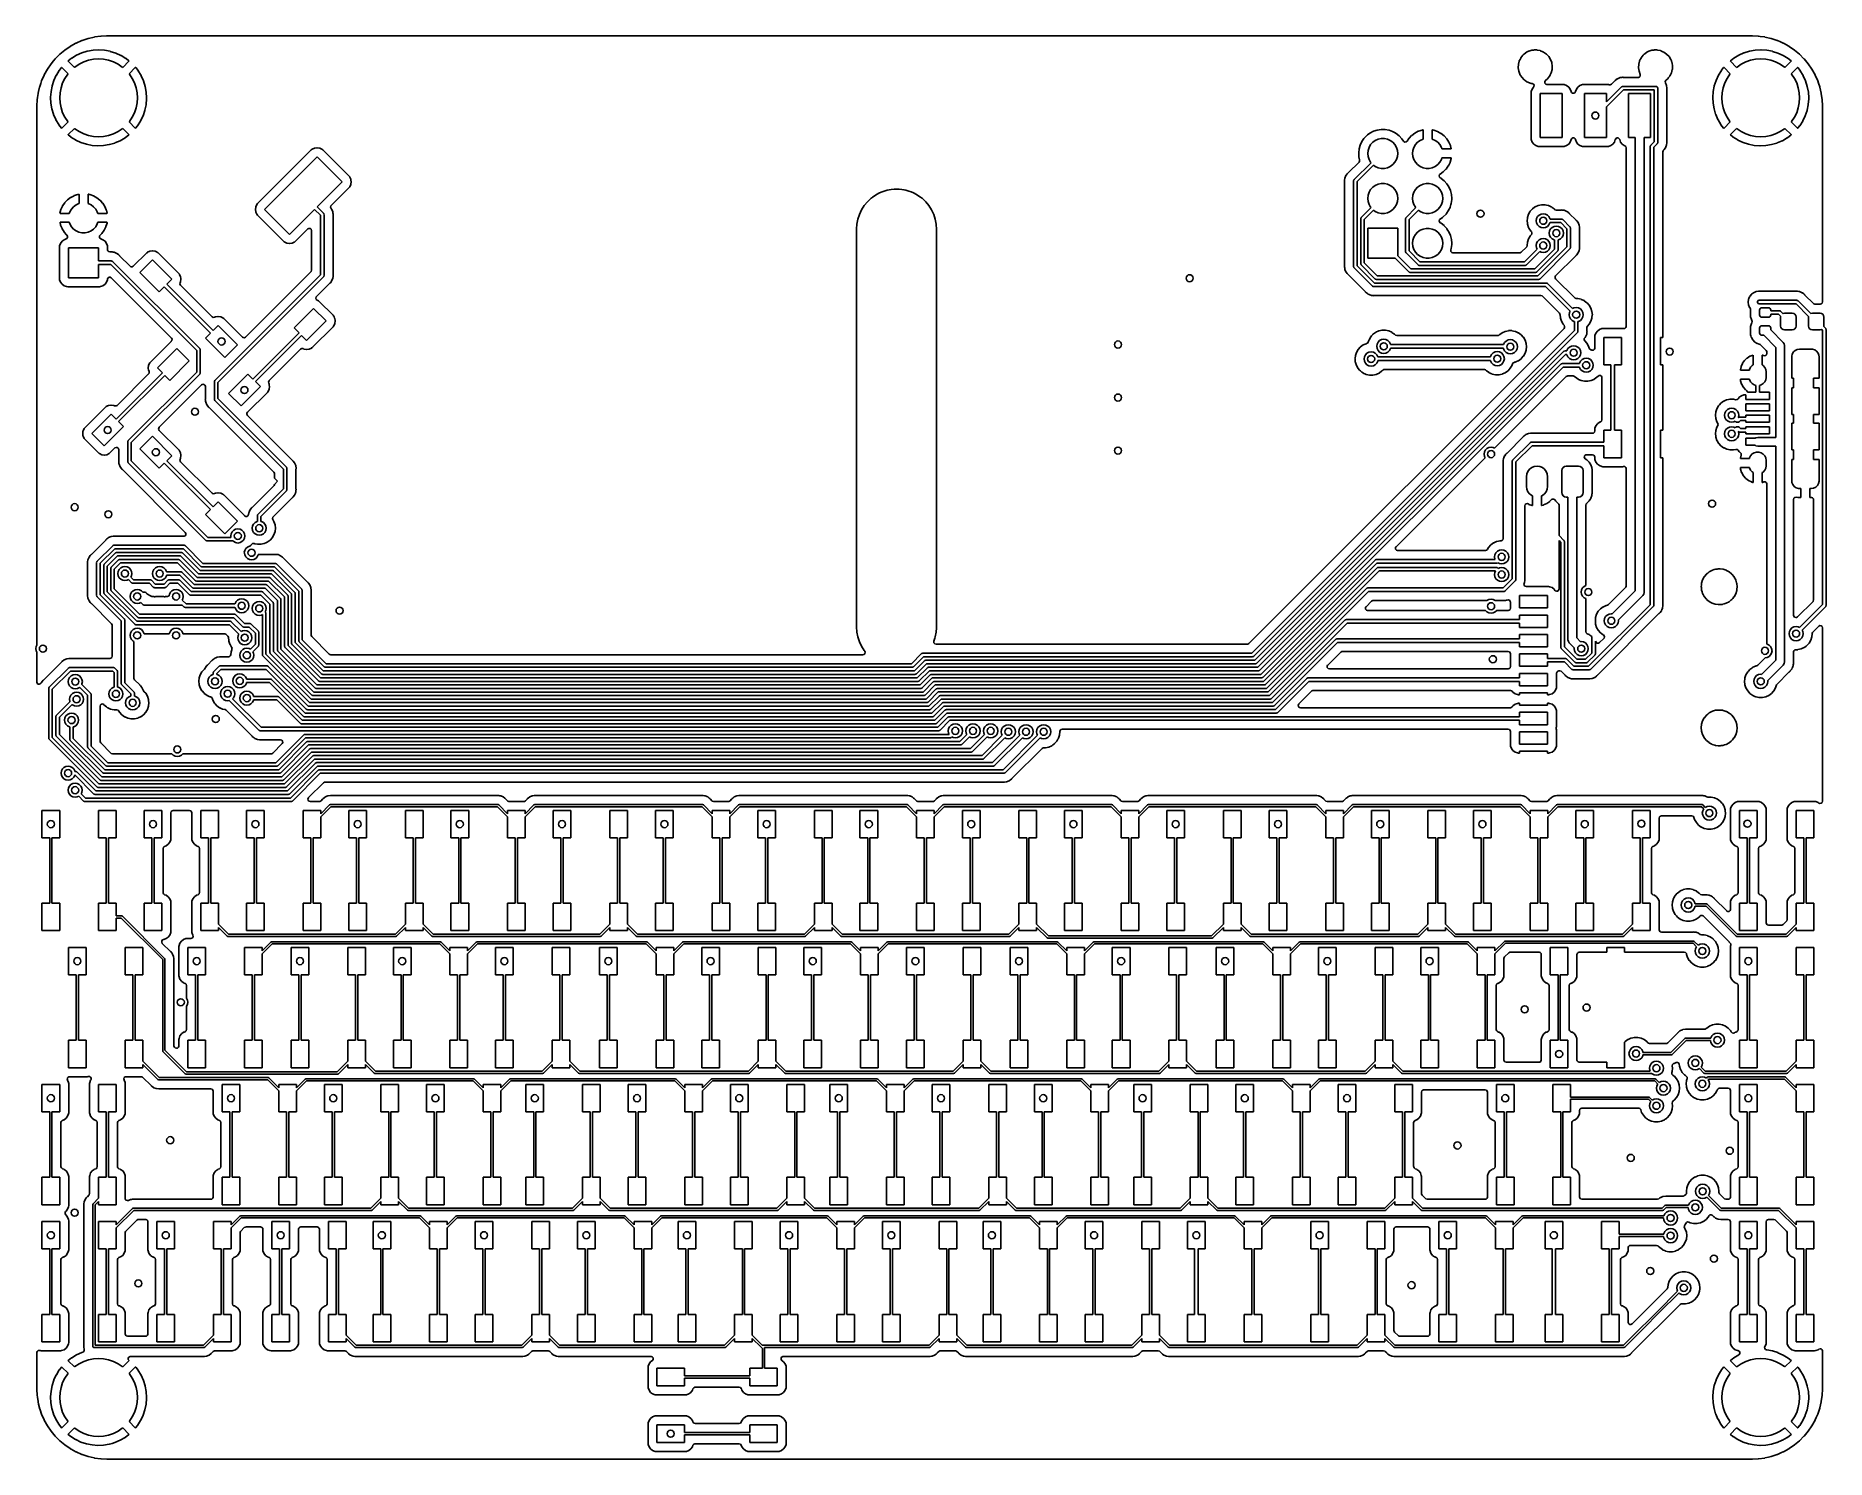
# Model space of a CAD drawing. Extents: x 1.41 to 5.4, y -5.53 to -2.36.
import ezdxf

# ---------------------------------------------------------------- set-up
doc = ezdxf.new("R2010")
doc.units = 0
doc.header["$MEASUREMENT"] = 0
doc.layers.add('BLACK', color=7, linetype='CONTINUOUS')

msp = doc.modelspace()

# ---------------------------------------------------------------- linework, layer by layer
at = {"layer": 'BLACK', "linetype": 'CONTINUOUS'}
for p, q in [((1.46319, -2.40071), (1.47401, -2.39173)), ((1.47401, -2.39173), (1.47437, -2.39146)), ((1.47437, -2.39146), (1.48597, -2.38351)), ((1.48597, -2.38351), (1.48636, -2.38327)), ((1.48636, -2.38327), (1.49864, -2.37643)), ((1.49864, -2.37643), (1.49905, -2.37623)), ((1.49905, -2.37623), (1.51191, -2.37055)), ((1.51191, -2.37055), (1.51234, -2.37038)), ((1.51234, -2.37038), (1.51901, -2.36815)), ((1.51901, -2.36815), (1.52567, -2.36591)), ((1.52567, -2.36591), (1.52611, -2.36579)), ((1.52611, -2.36579), (1.5398, -2.36257)), ((1.54962, -2.39123), (1.53709, -2.39192)), ((1.5398, -2.36257), (1.54025, -2.36249)), ((1.54025, -2.36249), (1.55417, -2.36054)), ((1.54992, -2.39123), (1.54962, -2.39123)), ((1.56245, -2.39205), (1.54992, -2.39123)), ((1.55417, -2.36054), (1.55463, -2.3605)), ((1.55463, -2.3605), (1.5672, -2.35992)), ((1.5672, -2.35992), (1.56819, -2.35997)), ((1.56819, -2.35997), (1.5683, -2.35999)), ((1.5683, -2.35999), (1.5683, -2.35999)), ((1.5683, -2.35999), (1.56865, -2.36005)), ((1.56865, -2.36005), (1.569, -2.36)), ((1.569, -2.36), (1.56989, -2.35988)), ((1.569, -2.36), (1.569, -2.36)), ((1.56989, -2.35988), (1.57054, -2.35984)), ((1.57054, -2.35984), (3.24154, -2.35984)), ((3.24154, -2.35984), (5.22837, -2.35984)), ((4.74426, -2.39159), (4.74065, -2.39195)), ((4.74612, -2.3914), (4.74426, -2.39159)), ((4.75174, -2.3914), (4.74612, -2.3914)), ((4.752, -2.39141), (4.75174, -2.3914)), ((4.75218, -2.39145), (4.752, -2.39141)), ((4.75925, -2.39293), (4.75218, -2.39145)), ((4.75218, -2.39145), (4.75218, -2.39145)), ((5.01198, -2.39159), (5.00837, -2.39195)), ((5.01383, -2.3914), (5.01198, -2.39159)), ((5.01946, -2.3914), (5.01383, -2.3914)), ((5.01971, -2.39141), (5.01946, -2.3914)), ((5.0199, -2.39145), (5.01971, -2.39141)), ((5.02697, -2.39293), (5.0199, -2.39145)), ((5.0199, -2.39145), (5.0199, -2.39145)), ((5.22837, -2.35984), (5.22914, -2.3599)), ((5.22914, -2.3599), (5.22972, -2.35999)), ((5.22972, -2.35999), (5.22972, -2.35999)), ((5.22972, -2.35999), (5.23007, -2.36005)), ((5.23007, -2.36005), (5.23085, -2.35994)), ((5.23085, -2.35994), (5.23172, -2.35991)), ((5.23172, -2.35991), (5.24459, -2.3605)), ((5.25041, -2.39123), (5.23787, -2.39192)), ((5.24459, -2.3605), (5.24504, -2.36054)), ((5.24504, -2.36054), (5.24908, -2.36111)), ((5.24908, -2.36111), (5.25897, -2.36249)), ((5.25071, -2.39123), (5.25041, -2.39123)), ((5.26324, -2.39205), (5.25071, -2.39123)), ((5.25897, -2.36249), (5.25942, -2.36257)), ((5.25942, -2.36257), (5.2731, -2.36579)), ((5.2731, -2.36579), (5.27354, -2.36591)), ((5.27354, -2.36591), (5.28687, -2.37038)), ((5.28687, -2.37038), (5.2873, -2.37055)), ((5.2873, -2.37055), (5.29373, -2.37339)), ((5.29373, -2.37339), (5.30016, -2.37623)), ((5.30016, -2.37623), (5.30057, -2.37643)), ((5.30057, -2.37643), (5.31285, -2.38327)), ((5.31285, -2.38327), (5.31324, -2.38351)), ((5.31324, -2.38351), (5.32484, -2.39146)), ((5.32484, -2.39146), (5.3252, -2.39173)), ((5.3252, -2.39173), (5.33602, -2.40071)), ((1.4354, -2.43408), (1.44335, -2.42248)), ((1.44335, -2.42248), (1.44362, -2.42212)), ((1.44362, -2.42212), (1.4488, -2.41588)), ((1.4488, -2.41588), (1.4526, -2.4113)), ((1.4526, -2.4113), (1.45291, -2.41096)), ((1.45291, -2.41096), (1.46285, -2.40102)), ((1.46665, -2.43056), (1.46192, -2.4365)), ((1.46285, -2.40102), (1.46319, -2.40071)), ((1.46707, -2.43026), (1.46665, -2.43056)), ((1.46758, -2.43054), (1.46707, -2.43026)), ((1.48136, -2.44432), (1.46758, -2.43054)), ((1.48175, -2.41542), (1.48141, -2.41588)), ((1.48141, -2.41588), (1.48167, -2.41635)), ((1.48167, -2.41635), (1.4955, -2.43018)), ((1.48906, -2.40978), (1.48175, -2.41542)), ((1.48931, -2.40962), (1.48906, -2.40978)), ((1.5001, -2.4032), (1.48931, -2.40962)), ((1.4955, -2.43018), (1.49649, -2.42932)), ((1.49649, -2.42932), (1.50591, -2.42302)), ((1.50036, -2.40306), (1.5001, -2.4032)), ((1.51184, -2.39798), (1.50036, -2.40306)), ((1.50591, -2.42302), (1.51607, -2.41801)), ((1.51213, -2.39788), (1.51184, -2.39798)), ((1.52414, -2.39422), (1.51213, -2.39788)), ((1.51607, -2.41801), (1.5268, -2.41437)), ((1.52443, -2.39415), (1.52414, -2.39422)), ((1.53679, -2.39196), (1.52443, -2.39415)), ((1.5268, -2.41437), (1.53791, -2.41216)), ((1.53709, -2.39192), (1.53679, -2.39196)), ((1.53791, -2.41216), (1.54921, -2.41142)), ((1.54921, -2.41142), (1.56052, -2.41216)), ((1.56052, -2.41216), (1.57163, -2.41437)), ((1.56275, -2.39209), (1.56245, -2.39205)), ((1.57509, -2.39441), (1.56275, -2.39209)), ((1.57163, -2.41437), (1.58236, -2.41801)), ((1.57538, -2.39449), (1.57509, -2.39441)), ((1.58735, -2.39827), (1.57538, -2.39449)), ((1.58236, -2.41801), (1.59252, -2.42302)), ((1.58763, -2.39838), (1.58735, -2.39827)), ((1.59906, -2.40358), (1.58763, -2.39838)), ((1.59252, -2.42302), (1.60194, -2.42932)), ((1.59932, -2.40371), (1.59906, -2.40358)), ((1.61004, -2.41025), (1.59932, -2.40371)), ((1.60194, -2.42932), (1.60292, -2.43018)), ((1.60292, -2.43018), (1.61671, -2.41639)), ((1.61029, -2.41042), (1.61004, -2.41025)), ((1.61668, -2.41546), (1.61029, -2.41042)), ((1.61699, -2.41588), (1.61668, -2.41546)), ((1.61671, -2.41639), (1.61699, -2.41588)), ((1.63089, -2.4305), (1.61707, -2.44432)), ((1.63135, -2.43024), (1.63089, -2.4305)), ((1.63181, -2.43058), (1.63135, -2.43024)), ((1.63714, -2.43742), (1.63181, -2.43058)), ((4.71017, -2.43056), (4.71015, -2.43099)), ((4.71015, -2.43099), (4.71129, -2.43857)), ((4.71053, -2.42358), (4.71017, -2.43056)), ((4.71055, -2.42333), (4.71053, -2.42358)), ((4.71061, -2.42309), (4.71055, -2.42333)), ((4.71242, -2.41616), (4.71061, -2.42309)), ((4.71248, -2.41591), (4.71242, -2.41616)), ((4.71242, -2.41616), (4.71242, -2.41616)), ((4.71404, -2.41274), (4.71248, -2.41591)), ((4.71575, -2.40926), (4.71404, -2.41274)), ((4.71586, -2.40903), (4.71575, -2.40926)), ((4.71575, -2.40926), (4.71575, -2.40926)), ((4.71837, -2.40581), (4.71586, -2.40903)), ((4.72041, -2.40317), (4.71837, -2.40581)), ((4.72056, -2.40298), (4.72041, -2.40317)), ((4.72041, -2.40317), (4.72041, -2.40317)), ((4.72284, -2.40102), (4.72056, -2.40298)), ((4.72619, -2.39815), (4.72284, -2.40102)), ((4.72638, -2.39799), (4.72619, -2.39815)), ((4.72619, -2.39815), (4.72619, -2.39815)), ((4.7266, -2.39787), (4.72638, -2.39799)), ((4.73033, -2.3958), (4.7266, -2.39787)), ((4.7266, -2.39787), (4.7266, -2.39787)), ((4.73309, -2.39427), (4.73033, -2.3958)), ((4.73333, -2.3942), (4.73309, -2.39427)), ((4.74016, -2.39205), (4.73333, -2.3942)), ((4.73333, -2.3942), (4.73333, -2.3942)), ((4.7404, -2.39198), (4.74016, -2.39205)), ((4.74065, -2.39195), (4.7404, -2.39198)), ((4.74065, -2.39195), (4.74065, -2.39195)), ((4.7595, -2.39298), (4.75925, -2.39293)), ((4.75925, -2.39293), (4.75925, -2.39293)), ((4.75973, -2.39308), (4.7595, -2.39298)), ((4.76465, -2.39521), (4.75973, -2.39308)), ((4.75973, -2.39308), (4.75973, -2.39308)), ((4.76654, -2.39602), (4.76465, -2.39521)), ((4.77282, -2.40042), (4.76654, -2.39602)), ((4.77808, -2.40599), (4.77282, -2.40042)), ((4.78212, -2.41251), (4.77808, -2.40599)), ((4.78221, -2.41274), (4.78212, -2.41251)), ((4.78468, -2.41946), (4.78221, -2.41274)), ((4.78221, -2.41274), (4.78221, -2.41274)), ((4.78468, -2.41947), (4.78468, -2.41946)), ((4.78477, -2.4197), (4.78468, -2.41947)), ((4.78592, -2.42728), (4.78477, -2.4197)), ((4.78552, -2.43494), (4.78592, -2.42728)), ((4.97788, -2.43056), (4.97786, -2.43099)), ((4.97786, -2.43099), (4.97901, -2.43857)), ((4.97825, -2.42358), (4.97788, -2.43056)), ((4.97826, -2.42333), (4.97825, -2.42358)), ((4.97833, -2.42309), (4.97826, -2.42333)), ((4.98013, -2.41616), (4.97833, -2.42309)), ((4.9802, -2.41591), (4.98013, -2.41616)), ((4.98013, -2.41616), (4.98013, -2.41616)), ((4.98176, -2.41274), (4.9802, -2.41591)), ((4.98347, -2.40926), (4.98176, -2.41274)), ((4.98358, -2.40903), (4.98347, -2.40926)), ((4.98347, -2.40926), (4.98347, -2.40926)), ((4.98608, -2.40581), (4.98358, -2.40903)), ((4.98813, -2.40317), (4.98608, -2.40581)), ((4.98828, -2.40298), (4.98813, -2.40317)), ((4.98813, -2.40317), (4.98813, -2.40317)), ((4.99056, -2.40102), (4.98828, -2.40298)), ((4.99391, -2.39815), (4.99056, -2.40102)), ((4.9941, -2.39799), (4.99391, -2.39815)), ((4.99391, -2.39815), (4.99391, -2.39815)), ((4.99432, -2.39787), (4.9941, -2.39799)), ((4.99804, -2.3958), (4.99432, -2.39787)), ((4.99432, -2.39787), (4.99432, -2.39787)), ((5.00081, -2.39427), (4.99804, -2.3958)), ((5.00105, -2.3942), (5.00081, -2.39427)), ((5.00787, -2.39205), (5.00105, -2.3942)), ((5.00105, -2.3942), (5.00105, -2.3942)), ((5.00812, -2.39198), (5.00787, -2.39205)), ((5.00837, -2.39195), (5.00812, -2.39198)), ((5.00837, -2.39195), (5.00837, -2.39195)), ((5.02722, -2.39298), (5.02697, -2.39293)), ((5.02697, -2.39293), (5.02697, -2.39293)), ((5.02745, -2.39308), (5.02722, -2.39298)), ((5.03236, -2.39521), (5.02745, -2.39308)), ((5.02745, -2.39308), (5.02745, -2.39308)), ((5.03425, -2.39602), (5.03236, -2.39521)), ((5.04053, -2.40042), (5.03425, -2.39602)), ((5.0458, -2.40599), (5.04053, -2.40042)), ((5.04984, -2.41251), (5.0458, -2.40599)), ((5.04993, -2.41274), (5.04984, -2.41251)), ((5.05108, -2.41588), (5.04993, -2.41274)), ((5.04993, -2.41274), (5.04993, -2.41274)), ((5.0524, -2.41946), (5.05108, -2.41588)), ((5.0524, -2.41947), (5.0524, -2.41946)), ((5.05249, -2.4197), (5.0524, -2.41947)), ((5.05363, -2.42728), (5.05249, -2.4197)), ((5.05323, -2.43494), (5.05363, -2.42728)), ((5.16744, -2.43056), (5.16271, -2.4365)), ((5.16785, -2.43026), (5.16744, -2.43056)), ((5.16836, -2.43054), (5.16785, -2.43026)), ((5.18215, -2.44432), (5.16836, -2.43054)), ((5.18253, -2.41542), (5.1822, -2.41588)), ((5.1822, -2.41588), (5.18246, -2.41635)), ((5.18246, -2.41635), (5.19629, -2.43018)), ((5.18985, -2.40978), (5.18253, -2.41542)), ((5.19009, -2.40962), (5.18985, -2.40978)), ((5.20088, -2.4032), (5.19009, -2.40962)), ((5.19629, -2.43018), (5.19727, -2.42932)), ((5.19727, -2.42932), (5.20669, -2.42302)), ((5.20115, -2.40306), (5.20088, -2.4032)), ((5.21263, -2.39798), (5.20115, -2.40306)), ((5.20669, -2.42302), (5.21685, -2.41801)), ((5.21291, -2.39788), (5.21263, -2.39798)), ((5.22492, -2.39422), (5.21291, -2.39788)), ((5.21685, -2.41801), (5.22758, -2.41437)), ((5.22521, -2.39415), (5.22492, -2.39422)), ((5.23758, -2.39196), (5.22521, -2.39415)), ((5.22758, -2.41437), (5.23869, -2.41216)), ((5.23787, -2.39192), (5.23758, -2.39196)), ((5.23869, -2.41216), (5.25, -2.41142)), ((5.25, -2.41142), (5.26131, -2.41216)), ((5.26131, -2.41216), (5.27242, -2.41437)), ((5.26353, -2.39209), (5.26324, -2.39205)), ((5.27587, -2.39441), (5.26353, -2.39209)), ((5.27242, -2.41437), (5.28315, -2.41801)), ((5.27616, -2.39449), (5.27587, -2.39441)), ((5.28813, -2.39827), (5.27616, -2.39449)), ((5.28315, -2.41801), (5.29331, -2.42302)), ((5.28841, -2.39838), (5.28813, -2.39827)), ((5.29984, -2.40358), (5.28841, -2.39838)), ((5.29331, -2.42302), (5.30273, -2.42932)), ((5.30011, -2.40371), (5.29984, -2.40358)), ((5.31083, -2.41025), (5.30011, -2.40371)), ((5.30273, -2.42932), (5.30371, -2.43018)), ((5.30371, -2.43018), (5.3175, -2.41639)), ((5.31107, -2.41042), (5.31083, -2.41025)), ((5.31747, -2.41546), (5.31107, -2.41042)), ((5.31778, -2.41588), (5.31747, -2.41546)), ((5.3175, -2.41639), (5.31778, -2.41588)), ((5.33167, -2.4305), (5.31785, -2.44432)), ((5.33213, -2.43024), (5.33167, -2.4305)), ((5.3326, -2.43058), (5.33213, -2.43024)), ((5.33793, -2.43742), (5.3326, -2.43058)), ((5.33602, -2.40071), (5.33636, -2.40102)), ((5.33636, -2.40102), (5.3463, -2.41096)), ((5.3463, -2.41096), (5.34661, -2.4113)), ((5.34661, -2.4113), (5.35559, -2.42212)), ((5.35559, -2.42212), (5.35587, -2.42248)), ((5.35587, -2.42248), (5.36381, -2.43408)), ((1.41817, -2.4727), (1.42031, -2.46629)), ((1.42031, -2.46629), (1.42227, -2.46045)), ((1.42227, -2.46045), (1.42244, -2.46002)), ((1.42244, -2.46002), (1.42812, -2.44716)), ((1.42812, -2.44716), (1.42832, -2.44675)), ((1.42832, -2.44675), (1.43516, -2.43447)), ((1.43516, -2.43447), (1.4354, -2.43408)), ((1.4458, -2.47133), (1.44573, -2.47162)), ((1.44965, -2.45938), (1.4458, -2.47133)), ((1.44976, -2.4591), (1.44965, -2.45938)), ((1.45502, -2.44769), (1.44976, -2.4591)), ((1.45516, -2.44743), (1.45502, -2.44769)), ((1.46175, -2.43674), (1.45516, -2.44743)), ((1.46192, -2.4365), (1.46175, -2.43674)), ((1.46555, -2.47561), (1.46919, -2.46489)), ((1.46919, -2.46489), (1.4742, -2.45472)), ((1.4742, -2.45472), (1.4805, -2.4453)), ((1.4805, -2.4453), (1.48136, -2.44432)), ((1.61707, -2.44432), (1.61793, -2.4453)), ((1.61793, -2.4453), (1.62422, -2.45472)), ((1.62422, -2.45472), (1.62923, -2.46489)), ((1.62923, -2.46489), (1.63288, -2.47561)), ((1.63731, -2.43766), (1.63714, -2.43742)), ((1.64379, -2.44842), (1.63731, -2.43766)), ((1.64393, -2.44868), (1.64379, -2.44842)), ((1.64907, -2.46014), (1.64393, -2.44868)), ((1.64917, -2.46042), (1.64907, -2.46014)), ((1.65289, -2.47241), (1.64917, -2.46042)), ((4.71129, -2.43857), (4.71138, -2.4388)), ((4.71138, -2.4388), (4.71138, -2.4388)), ((4.71138, -2.4388), (4.71385, -2.44553)), ((4.71385, -2.44553), (4.71385, -2.44553)), ((4.71385, -2.44553), (4.71394, -2.44576)), ((4.71394, -2.44576), (4.71798, -2.45228)), ((4.71798, -2.45228), (4.72325, -2.45785)), ((4.72325, -2.45785), (4.72345, -2.45799)), ((4.72345, -2.45799), (4.72345, -2.45799)), ((4.72345, -2.45799), (4.72552, -2.45944)), ((4.72552, -2.45944), (4.72953, -2.46224)), ((4.72953, -2.46224), (4.73142, -2.46306)), ((4.73142, -2.46306), (4.73633, -2.46519)), ((4.73633, -2.46519), (4.73633, -2.46519)), ((4.73633, -2.46519), (4.73656, -2.46529)), ((4.73656, -2.46529), (4.73681, -2.46534)), ((4.73681, -2.46534), (4.73681, -2.46534)), ((4.73681, -2.46534), (4.73913, -2.46583)), ((4.73913, -2.46583), (4.74142, -2.4663)), ((4.74142, -2.4663), (4.74388, -2.46762)), ((4.74388, -2.46762), (4.74524, -2.47006)), ((4.74524, -2.47006), (4.74506, -2.47285)), ((4.76898, -2.4625), (4.77014, -2.45996)), ((4.76937, -2.46527), (4.76898, -2.4625)), ((4.7712, -2.46738), (4.76937, -2.46527)), ((4.77014, -2.45996), (4.77066, -2.45944)), ((4.77066, -2.45944), (4.77531, -2.45546)), ((4.77389, -2.46817), (4.7712, -2.46738)), ((4.80997, -2.46817), (4.77389, -2.46817)), ((4.77531, -2.45546), (4.7755, -2.45529)), ((4.7755, -2.45529), (4.77725, -2.45304)), ((4.77725, -2.45304), (4.78004, -2.44943)), ((4.78004, -2.44943), (4.7802, -2.44923)), ((4.7802, -2.44923), (4.78132, -2.44695)), ((4.78132, -2.44695), (4.78347, -2.44258)), ((4.78347, -2.44258), (4.78358, -2.44236)), ((4.78358, -2.44236), (4.78365, -2.44211)), ((4.78365, -2.44211), (4.78545, -2.43518)), ((4.78545, -2.43518), (4.78552, -2.43494)), ((4.78545, -2.43518), (4.78545, -2.43518)), ((4.81241, -2.46844), (4.80997, -2.46817)), ((4.81778, -2.47045), (4.81241, -2.46844)), ((4.82237, -2.47389), (4.81778, -2.47045)), ((4.84757, -2.47045), (4.84298, -2.47389)), ((4.85294, -2.46844), (4.84757, -2.47045)), ((4.85539, -2.46817), (4.85294, -2.46844)), ((4.90839, -2.46817), (4.85539, -2.46817)), ((4.90852, -2.46818), (4.90839, -2.46817)), ((4.91053, -2.4684), (4.90852, -2.46818)), ((4.91084, -2.46844), (4.91053, -2.4684)), ((4.91053, -2.4684), (4.91053, -2.4684)), ((4.91231, -2.46899), (4.91084, -2.46844)), ((4.91511, -2.46919), (4.91231, -2.46899)), ((4.91756, -2.46785), (4.91511, -2.46919)), ((4.92463, -2.46078), (4.91756, -2.46785)), ((4.92506, -2.46029), (4.92463, -2.46078)), ((4.92563, -2.45955), (4.92506, -2.46029)), ((4.92583, -2.45929), (4.92563, -2.45955)), ((4.92708, -2.45833), (4.92583, -2.45929)), ((4.92752, -2.45799), (4.92708, -2.45833)), ((4.92708, -2.45833), (4.92708, -2.45833)), ((4.93057, -2.45565), (4.92752, -2.45799)), ((4.93083, -2.45545), (4.93057, -2.45565)), ((4.93057, -2.45565), (4.93057, -2.45565)), ((4.93666, -2.45304), (4.93083, -2.45545)), ((4.93698, -2.453), (4.93666, -2.45304)), ((4.93746, -2.45293), (4.93698, -2.453)), ((4.93698, -2.453), (4.93698, -2.453)), ((4.94134, -2.45242), (4.93746, -2.45293)), ((4.94259, -2.45226), (4.94134, -2.45242)), ((4.94134, -2.45242), (4.94134, -2.45242)), ((4.94134, -2.45242), (4.94134, -2.45242)), ((4.94134, -2.45242), (4.94134, -2.45242)), ((4.94134, -2.45242), (4.94134, -2.45242)), ((4.94291, -2.45221), (4.94259, -2.45226)), ((4.94416, -2.45238), (4.94291, -2.45221)), ((4.94481, -2.45242), (4.94416, -2.45238)), ((4.977, -2.45242), (4.94481, -2.45242)), ((4.97803, -2.45231), (4.977, -2.45242)), ((4.98049, -2.45098), (4.97803, -2.45231)), ((4.97901, -2.43857), (4.9791, -2.4388)), ((4.9791, -2.4388), (4.9791, -2.4388)), ((4.9791, -2.4388), (4.98165, -2.44575)), ((4.98184, -2.44854), (4.98049, -2.45098)), ((4.98165, -2.44575), (4.98184, -2.44854)), ((5.03742, -2.46173), (5.03867, -2.45923)), ((5.03772, -2.46451), (5.03742, -2.46173)), ((5.04005, -2.47014), (5.03772, -2.46451)), ((5.03867, -2.45923), (5.03907, -2.45884)), ((5.03907, -2.45884), (5.04303, -2.45546)), ((5.04088, -2.4764), (5.04005, -2.47014)), ((5.04303, -2.45546), (5.04322, -2.45529)), ((5.04322, -2.45529), (5.04496, -2.45304)), ((5.04496, -2.45304), (5.04776, -2.44943)), ((5.04776, -2.44943), (5.04792, -2.44923)), ((5.04792, -2.44923), (5.04904, -2.44695)), ((5.04904, -2.44695), (5.05119, -2.44258)), ((5.05119, -2.44258), (5.0513, -2.44236)), ((5.0513, -2.44236), (5.05136, -2.44211)), ((5.05136, -2.44211), (5.05317, -2.43518)), ((5.05317, -2.43518), (5.05323, -2.43494)), ((5.05317, -2.43518), (5.05317, -2.43518)), ((5.14659, -2.47133), (5.14652, -2.47162)), ((5.15044, -2.45938), (5.14659, -2.47133)), ((5.15055, -2.4591), (5.15044, -2.45938)), ((5.15581, -2.44769), (5.15055, -2.4591)), ((5.15595, -2.44743), (5.15581, -2.44769)), ((5.16254, -2.43674), (5.15595, -2.44743)), ((5.16271, -2.4365), (5.16254, -2.43674)), ((5.16634, -2.47561), (5.16998, -2.46489)), ((5.16998, -2.46489), (5.17499, -2.45472)), ((5.17499, -2.45472), (5.18128, -2.4453)), ((5.18128, -2.4453), (5.18215, -2.44432)), ((5.31785, -2.44432), (5.31872, -2.4453)), ((5.31872, -2.4453), (5.32501, -2.45472)), ((5.32501, -2.45472), (5.33002, -2.46489)), ((5.33002, -2.46489), (5.33366, -2.47561)), ((5.3381, -2.43766), (5.33793, -2.43742)), ((5.34458, -2.44842), (5.3381, -2.43766)), ((5.34472, -2.44868), (5.34458, -2.44842)), ((5.34985, -2.46014), (5.34472, -2.44868)), ((5.34996, -2.46042), (5.34985, -2.46014)), ((5.35368, -2.47241), (5.34996, -2.46042)), ((5.36381, -2.43408), (5.36405, -2.43447)), ((5.36405, -2.43447), (5.37089, -2.44675)), ((5.37089, -2.44675), (5.3711, -2.44716)), ((5.3711, -2.44716), (5.37677, -2.46002)), ((5.37677, -2.46002), (5.37694, -2.46045)), ((5.37694, -2.46045), (5.37858, -2.46534)), ((5.37858, -2.46534), (5.38141, -2.47378)), ((1.4118, -2.5156), (1.41239, -2.50273)), ((1.41239, -2.50273), (1.41243, -2.50228)), ((1.41243, -2.50228), (1.41316, -2.49706)), ((1.41316, -2.49706), (1.41438, -2.48835)), ((1.41438, -2.48835), (1.41446, -2.4879)), ((1.41446, -2.4879), (1.41542, -2.48385)), ((1.41542, -2.48385), (1.41768, -2.47422)), ((1.41768, -2.47422), (1.4178, -2.47378)), ((1.4178, -2.47378), (1.41817, -2.4727)), ((1.44331, -2.48424), (1.44242, -2.49676)), ((1.44242, -2.49676), (1.44242, -2.49706)), ((1.44242, -2.49706), (1.44304, -2.5096)), ((1.44304, -2.5096), (1.44307, -2.5099)), ((1.44307, -2.5099), (1.4452, -2.52227)), ((1.44335, -2.48394), (1.44331, -2.48424)), ((1.44573, -2.47162), (1.44335, -2.48394)), ((1.4626, -2.49803), (1.46334, -2.48673)), ((1.46334, -2.50934), (1.4626, -2.49803)), ((1.46334, -2.48673), (1.46555, -2.47561)), ((1.46555, -2.52045), (1.46334, -2.50934)), ((1.63288, -2.47561), (1.63509, -2.48673)), ((1.63509, -2.50934), (1.63288, -2.52045)), ((1.63509, -2.48673), (1.63583, -2.49803)), ((1.63583, -2.49803), (1.63509, -2.50934)), ((1.65297, -2.4727), (1.65289, -2.47241)), ((1.65522, -2.48505), (1.65297, -2.4727)), ((1.65497, -2.51293), (1.65599, -2.50036)), ((1.65526, -2.48535), (1.65522, -2.48505)), ((1.65602, -2.49794), (1.65526, -2.48535)), ((1.65599, -2.50036), (1.656, -2.50018)), ((1.656, -2.50018), (1.65602, -2.49812)), ((1.65602, -2.49812), (1.65602, -2.49794)), ((4.7391, -2.48385), (4.73884, -2.48629)), ((4.73884, -2.48629), (4.73884, -2.58851)), ((4.74112, -2.47848), (4.7391, -2.48385)), ((4.74437, -2.47413), (4.74112, -2.47848)), ((4.74506, -2.47285), (4.74437, -2.47413)), ((4.75886, -2.58661), (4.75886, -2.48819)), ((4.75886, -2.48819), (4.80807, -2.48819)), ((4.80807, -2.48819), (4.80807, -2.58661)), ((4.82581, -2.47848), (4.82237, -2.47389)), ((4.82782, -2.48385), (4.82581, -2.47848)), ((4.82786, -2.48414), (4.82782, -2.48385)), ((4.82865, -2.48587), (4.82786, -2.48414)), ((4.83085, -2.48759), (4.82865, -2.48587)), ((4.83364, -2.48784), (4.83085, -2.48759)), ((4.83612, -2.48655), (4.83364, -2.48784)), ((4.8375, -2.48413), (4.83612, -2.48655)), ((4.83753, -2.48385), (4.8375, -2.48413)), ((4.83954, -2.47848), (4.83753, -2.48385)), ((4.84298, -2.47389), (4.83954, -2.47848)), ((4.85728, -2.58661), (4.85728, -2.48819)), ((4.85728, -2.48819), (4.9065, -2.48819)), ((4.9065, -2.50723), (4.94013, -2.47359)), ((4.94454, -2.48031), (4.9065, -2.51836)), ((4.9065, -2.48819), (4.9065, -2.50723)), ((4.94013, -2.47359), (4.94041, -2.47345)), ((4.94041, -2.47345), (4.9406, -2.47319)), ((4.9406, -2.47319), (4.94148, -2.47291)), ((4.94148, -2.47291), (4.9423, -2.47249)), ((4.9423, -2.47249), (4.94261, -2.47254)), ((4.94261, -2.47254), (4.94291, -2.47244)), ((4.94291, -2.47244), (5.01669, -2.47244)), ((5.01278, -2.48031), (4.94454, -2.48031)), ((4.95571, -2.58661), (4.95571, -2.48819)), ((4.95571, -2.48819), (5.00492, -2.48819)), ((5.00492, -2.48819), (5.00492, -2.58661)), ((5.01278, -2.59583), (5.01278, -2.48031)), ((5.01669, -2.47244), (5.017, -2.47254)), ((5.017, -2.47254), (5.01731, -2.47249)), ((5.01731, -2.47249), (5.01763, -2.47265)), ((5.01763, -2.47265), (5.01793, -2.47265)), ((5.01793, -2.47265), (5.0184, -2.473)), ((5.0184, -2.473), (5.01901, -2.47319)), ((5.01901, -2.47319), (5.01919, -2.47345)), ((5.01919, -2.47345), (5.01948, -2.47359)), ((5.01948, -2.47359), (5.0195, -2.47361)), ((5.0195, -2.47361), (5.01964, -2.4739)), ((5.01964, -2.4739), (5.0199, -2.47408)), ((5.0199, -2.47408), (5.0201, -2.47469)), ((5.0201, -2.47469), (5.02044, -2.47516)), ((5.02044, -2.47516), (5.02044, -2.47546)), ((5.02044, -2.47546), (5.0206, -2.47578)), ((5.0206, -2.47578), (5.02055, -2.4761)), ((5.02055, -2.4761), (5.02065, -2.4764)), ((5.02065, -2.4764), (5.02065, -2.59746)), ((5.04067, -2.47829), (5.04071, -2.47765)), ((5.04067, -2.59556), (5.04067, -2.47829)), ((5.04071, -2.47765), (5.04083, -2.47672)), ((5.04083, -2.47672), (5.04088, -2.4764)), ((5.14321, -2.49676), (5.1432, -2.49706)), ((5.1432, -2.49706), (5.14383, -2.5096)), ((5.14409, -2.48424), (5.14321, -2.49676)), ((5.14383, -2.5096), (5.14386, -2.5099)), ((5.14386, -2.5099), (5.14599, -2.52227)), ((5.14413, -2.48394), (5.14409, -2.48424)), ((5.14652, -2.47162), (5.14413, -2.48394)), ((5.16339, -2.49803), (5.16413, -2.48673)), ((5.16413, -2.50934), (5.16339, -2.49803)), ((5.16413, -2.48673), (5.16634, -2.47561)), ((5.16634, -2.52045), (5.16413, -2.50934)), ((5.33366, -2.47561), (5.33587, -2.48673)), ((5.33587, -2.50934), (5.33366, -2.52045)), ((5.33587, -2.48673), (5.33661, -2.49803)), ((5.33661, -2.49803), (5.33587, -2.50934)), ((5.35375, -2.4727), (5.35368, -2.47241)), ((5.35601, -2.48505), (5.35375, -2.4727)), ((5.35576, -2.51293), (5.35678, -2.50036)), ((5.35604, -2.48535), (5.35601, -2.48505)), ((5.3568, -2.49794), (5.35604, -2.48535)), ((5.35678, -2.50036), (5.35679, -2.50018)), ((5.35679, -2.50018), (5.35681, -2.49812)), ((5.35681, -2.49812), (5.3568, -2.49794)), ((5.38141, -2.47378), (5.38153, -2.47422)), ((5.38153, -2.47422), (5.38475, -2.4879)), ((5.38475, -2.4879), (5.38484, -2.48835)), ((5.38484, -2.48835), (5.38678, -2.50228)), ((5.38678, -2.50228), (5.38682, -2.50273)), ((5.38682, -2.50273), (5.3874, -2.51531)), ((1.41173, -2.51895), (1.41179, -2.51819)), ((1.41173, -3.71657), (1.41173, -2.51895)), ((1.41179, -2.51819), (1.41188, -2.5176)), ((1.41183, -2.51647), (1.4118, -2.5156)), ((1.41194, -2.51725), (1.41183, -2.51647)), ((1.41188, -2.5176), (1.41194, -2.51725)), ((1.41188, -2.5176), (1.41188, -2.5176)), ((1.4452, -2.52227), (1.44527, -2.52256)), ((1.44527, -2.52256), (1.44887, -2.53459)), ((1.44887, -2.53459), (1.44897, -2.53487)), ((1.44897, -2.53487), (1.45399, -2.54638)), ((1.45399, -2.54638), (1.45412, -2.54665)), ((1.45412, -2.54665), (1.46048, -2.55747)), ((1.46919, -2.53118), (1.46555, -2.52045)), ((1.4742, -2.54134), (1.46919, -2.53118)), ((1.4805, -2.55076), (1.4742, -2.54134)), ((1.48136, -2.55174), (1.4805, -2.55076)), ((1.61793, -2.55076), (1.61707, -2.55174)), ((1.62422, -2.54134), (1.61793, -2.55076)), ((1.62923, -2.53118), (1.62422, -2.54134)), ((1.63288, -2.52045), (1.62923, -2.53118)), ((1.63603, -2.56023), (1.64273, -2.54961)), ((1.64273, -2.54961), (1.64287, -2.54935)), ((1.64287, -2.54935), (1.64825, -2.53801)), ((1.64825, -2.53801), (1.64836, -2.53773)), ((1.64836, -2.53773), (1.65233, -2.52582)), ((1.65233, -2.52582), (1.65241, -2.52553)), ((1.65241, -2.52553), (1.65493, -2.51323)), ((1.65493, -2.51323), (1.65497, -2.51293)), ((4.9065, -2.51836), (4.9065, -2.58661)), ((5.14599, -2.52227), (5.14606, -2.52256)), ((5.14606, -2.52256), (5.14965, -2.53459)), ((5.14965, -2.53459), (5.14976, -2.53487)), ((5.14976, -2.53487), (5.15477, -2.54638)), ((5.15477, -2.54638), (5.15491, -2.54665)), ((5.15491, -2.54665), (5.16127, -2.55747)), ((5.16998, -2.53118), (5.16634, -2.52045)), ((5.17499, -2.54134), (5.16998, -2.53118)), ((5.18128, -2.55076), (5.17499, -2.54134)), ((5.18215, -2.55174), (5.18128, -2.55076)), ((5.31872, -2.55076), (5.31785, -2.55174)), ((5.32501, -2.54134), (5.31872, -2.55076)), ((5.33002, -2.53118), (5.32501, -2.54134)), ((5.33366, -2.52045), (5.33002, -2.53118)), ((5.33682, -2.56023), (5.34352, -2.54961)), ((5.34352, -2.54961), (5.34366, -2.54935)), ((5.34366, -2.54935), (5.34904, -2.53801)), ((5.34904, -2.53801), (5.34915, -2.53773)), ((5.34915, -2.53773), (5.35312, -2.52582)), ((5.35312, -2.52582), (5.3532, -2.52553)), ((5.3532, -2.52553), (5.35571, -2.51323)), ((5.35571, -2.51323), (5.35576, -2.51293)), ((5.38735, -2.5163), (5.38728, -2.51676)), ((5.38728, -2.51676), (5.38732, -2.51711)), ((5.38732, -2.51711), (5.38732, -2.51711)), ((5.38732, -2.51711), (5.38744, -2.518)), ((5.3874, -2.51531), (5.38735, -2.5163)), ((5.38744, -2.518), (5.38748, -2.51864)), ((5.38748, -2.51864), (5.38748, -2.95238)), ((1.46048, -2.55747), (1.46065, -2.55772)), ((1.46065, -2.55772), (1.46659, -2.56551)), ((1.46659, -2.56551), (1.46705, -2.56584)), ((1.46705, -2.56584), (1.46752, -2.56558)), ((1.46752, -2.56558), (1.48136, -2.55174)), ((1.48173, -2.57966), (1.48144, -2.58017)), ((1.48144, -2.58017), (1.48174, -2.58058)), ((1.4955, -2.56588), (1.48173, -2.57966)), ((1.48174, -2.58058), (1.48722, -2.585)), ((1.48722, -2.585), (1.48747, -2.58517)), ((1.48747, -2.58517), (1.49812, -2.59182)), ((1.49649, -2.56675), (1.4955, -2.56588)), ((1.50591, -2.57304), (1.49649, -2.56675)), ((1.51607, -2.57805), (1.50591, -2.57304)), ((1.5268, -2.58169), (1.51607, -2.57805)), ((1.53791, -2.5839), (1.5268, -2.58169)), ((1.54921, -2.58465), (1.53791, -2.5839)), ((1.56052, -2.5839), (1.54921, -2.58465)), ((1.57163, -2.58169), (1.56052, -2.5839)), ((1.58236, -2.57805), (1.57163, -2.58169)), ((1.59252, -2.57304), (1.58236, -2.57805)), ((1.60194, -2.56675), (1.59252, -2.57304)), ((1.59733, -2.59338), (1.60819, -2.58707)), ((1.60292, -2.56588), (1.60194, -2.56675)), ((1.61677, -2.57973), (1.60292, -2.56588)), ((1.60819, -2.58707), (1.60844, -2.58691)), ((1.60844, -2.58691), (1.6167, -2.58066)), ((1.6167, -2.58066), (1.61704, -2.58022)), ((1.61704, -2.58022), (1.61677, -2.57973)), ((1.61707, -2.55174), (1.63084, -2.56551)), ((1.63084, -2.56551), (1.63135, -2.5658)), ((1.63135, -2.5658), (1.63176, -2.56551)), ((1.63176, -2.56551), (1.63586, -2.56047)), ((1.63586, -2.56047), (1.63603, -2.56023)), ((4.36663, -2.58826), (4.3618, -2.59534)), ((4.36664, -2.58824), (4.36663, -2.58826)), ((4.36676, -2.58808), (4.36664, -2.58824)), ((4.36664, -2.58824), (4.36664, -2.58824)), ((4.37283, -2.58172), (4.36676, -2.58808)), ((4.37424, -2.58066), (4.37283, -2.58172)), ((4.3797, -2.57656), (4.37424, -2.58066)), ((4.37987, -2.57644), (4.3797, -2.57656)), ((4.3797, -2.57656), (4.3797, -2.57656)), ((4.38767, -2.57238), (4.37987, -2.57644)), ((4.39603, -2.56964), (4.38767, -2.57238)), ((4.39173, -2.59287), (4.39812, -2.59002)), ((4.40472, -2.56831), (4.39603, -2.56964)), ((4.39812, -2.59002), (4.40497, -2.58857)), ((4.40492, -2.56832), (4.40472, -2.56831)), ((4.41061, -2.56839), (4.40492, -2.56832)), ((4.40492, -2.56832), (4.40492, -2.56832)), ((4.40497, -2.58857), (4.41196, -2.58857)), ((4.41352, -2.56842), (4.41061, -2.56839)), ((4.41196, -2.58857), (4.41881, -2.59002)), ((4.41372, -2.56846), (4.41352, -2.56842)), ((4.42197, -2.56993), (4.41372, -2.56846)), ((4.41372, -2.56846), (4.41372, -2.56846)), ((4.41881, -2.59002), (4.4252, -2.59287)), ((4.42217, -2.56996), (4.42197, -2.56993)), ((4.42197, -2.56993), (4.42197, -2.56993)), ((4.42237, -2.57003), (4.42217, -2.56996)), ((4.43027, -2.57283), (4.42237, -2.57003)), ((4.42237, -2.57003), (4.42237, -2.57003)), ((4.43046, -2.5729), (4.43027, -2.57283)), ((4.43027, -2.57283), (4.43027, -2.57283)), ((4.43611, -2.57601), (4.43046, -2.5729)), ((4.43673, -2.57636), (4.43611, -2.57601)), ((4.43816, -2.57715), (4.43673, -2.57636)), ((4.43832, -2.57728), (4.43816, -2.57715)), ((4.44491, -2.58247), (4.43832, -2.57728)), ((4.43832, -2.57728), (4.43832, -2.57728)), ((4.44507, -2.5826), (4.44491, -2.58247)), ((4.44491, -2.58247), (4.44491, -2.58247)), ((4.45098, -2.58911), (4.44507, -2.5826)), ((4.4511, -2.58928), (4.45098, -2.58911)), ((4.45428, -2.59419), (4.4511, -2.58928)), ((4.4511, -2.58928), (4.4511, -2.58928)), ((4.46666, -2.58826), (4.46254, -2.59429)), ((4.46691, -2.58794), (4.46666, -2.58826)), ((4.47271, -2.58188), (4.46691, -2.58794)), ((4.47301, -2.58161), (4.47271, -2.58188)), ((4.47971, -2.57658), (4.47301, -2.58161)), ((4.48006, -2.57636), (4.47971, -2.57658)), ((4.48749, -2.57249), (4.48006, -2.57636)), ((4.48787, -2.57233), (4.48749, -2.57249)), ((4.49584, -2.56973), (4.48787, -2.57233)), ((4.49173, -2.59287), (4.49812, -2.59002)), ((4.49623, -2.56963), (4.49584, -2.56973)), ((4.49775, -2.5694), (4.49623, -2.56963)), ((4.49831, -2.56948), (4.49775, -2.5694)), ((4.49812, -2.59002), (4.49846, -2.58995)), ((4.49846, -2.57), (4.49831, -2.56948)), ((4.49846, -2.58995), (4.49846, -2.57)), ((4.51864, -2.56951), (4.51846, -2.57008)), ((4.51846, -2.57008), (4.51846, -2.58995)), ((4.51846, -2.58995), (4.51881, -2.59002)), ((4.51917, -2.56945), (4.51864, -2.56951)), ((4.51881, -2.59002), (4.5252, -2.59287)), ((4.52197, -2.56995), (4.51917, -2.56945)), ((4.52236, -2.57005), (4.52197, -2.56995)), ((4.53026, -2.57285), (4.52236, -2.57005)), ((4.53063, -2.57302), (4.53026, -2.57285)), ((4.53797, -2.57707), (4.53063, -2.57302)), ((4.53831, -2.57729), (4.53797, -2.57707)), ((4.54489, -2.58249), (4.53831, -2.57729)), ((4.54519, -2.58277), (4.54489, -2.58249)), ((4.55083, -2.58897), (4.54519, -2.58277)), ((4.55108, -2.58929), (4.55083, -2.58897)), ((4.55563, -2.59633), (4.55108, -2.58929)), ((4.73884, -2.58851), (4.7391, -2.59096)), ((4.7391, -2.59096), (4.74112, -2.59633)), ((4.80807, -2.58661), (4.75886, -2.58661)), ((4.82581, -2.59633), (4.82782, -2.59096)), ((4.82782, -2.59096), (4.82786, -2.59067)), ((4.82786, -2.59067), (4.82924, -2.58825)), ((4.82924, -2.58825), (4.83172, -2.58696)), ((4.83172, -2.58696), (4.8345, -2.58721)), ((4.8345, -2.58721), (4.8367, -2.58893)), ((4.8367, -2.58893), (4.8375, -2.59067)), ((4.8375, -2.59067), (4.83753, -2.59096)), ((4.83753, -2.59096), (4.83954, -2.59633)), ((4.9065, -2.58661), (4.85728, -2.58661)), ((4.92424, -2.59633), (4.92625, -2.59096)), ((4.92625, -2.59096), (4.92628, -2.59067)), ((4.92628, -2.59067), (4.92766, -2.58825)), ((4.92766, -2.58825), (4.93014, -2.58696)), ((4.93014, -2.58696), (4.93293, -2.58721)), ((4.93293, -2.58721), (4.93513, -2.58893)), ((4.93513, -2.58893), (4.93592, -2.59067)), ((4.93592, -2.59067), (4.93595, -2.59096)), ((4.93595, -2.59096), (4.93797, -2.59633)), ((4.97047, -2.58661), (4.95571, -2.58661)), ((4.97047, -3.59533), (4.97047, -2.58661)), ((5.00492, -2.58661), (4.99016, -2.58661)), ((4.99016, -2.58661), (4.99016, -3.59941)), ((5.16127, -2.55747), (5.16144, -2.55772)), ((5.16144, -2.55772), (5.16738, -2.56551)), ((5.16738, -2.56551), (5.16783, -2.56584)), ((5.16783, -2.56584), (5.16831, -2.56558)), ((5.16831, -2.56558), (5.18215, -2.55174)), ((5.18251, -2.57966), (5.18223, -2.58017)), ((5.18223, -2.58017), (5.18253, -2.58058)), ((5.19629, -2.56588), (5.18251, -2.57966)), ((5.18253, -2.58058), (5.18801, -2.585)), ((5.18801, -2.585), (5.18825, -2.58517)), ((5.18825, -2.58517), (5.19891, -2.59182)), ((5.19727, -2.56675), (5.19629, -2.56588)), ((5.20669, -2.57304), (5.19727, -2.56675)), ((5.21685, -2.57805), (5.20669, -2.57304)), ((5.22758, -2.58169), (5.21685, -2.57805)), ((5.23869, -2.5839), (5.22758, -2.58169)), ((5.25, -2.58465), (5.23869, -2.5839)), ((5.26131, -2.5839), (5.25, -2.58465)), ((5.27242, -2.58169), (5.26131, -2.5839)), ((5.28315, -2.57805), (5.27242, -2.58169)), ((5.29331, -2.57304), (5.28315, -2.57805)), ((5.30273, -2.56675), (5.29331, -2.57304)), ((5.29812, -2.59338), (5.30898, -2.58707)), ((5.30371, -2.56588), (5.30273, -2.56675)), ((5.31756, -2.57973), (5.30371, -2.56588)), ((5.30898, -2.58707), (5.30923, -2.58691)), ((5.30923, -2.58691), (5.31749, -2.58066)), ((5.31749, -2.58066), (5.31783, -2.58022)), ((5.31783, -2.58022), (5.31756, -2.57973)), ((5.31785, -2.55174), (5.33163, -2.56551)), ((5.33163, -2.56551), (5.33214, -2.5658)), ((5.33214, -2.5658), (5.33255, -2.56551)), ((5.33255, -2.56551), (5.33664, -2.56047)), ((5.33664, -2.56047), (5.33682, -2.56023)), ((1.49812, -2.59182), (1.49838, -2.59196)), ((1.49838, -2.59196), (1.50976, -2.59728)), ((1.50976, -2.59728), (1.51004, -2.59739)), ((1.51004, -2.59739), (1.52197, -2.6013)), ((1.52197, -2.6013), (1.52226, -2.60137)), ((1.52226, -2.60137), (1.53457, -2.60382)), ((1.53457, -2.60382), (1.53487, -2.60386)), ((1.53487, -2.60386), (1.54739, -2.60482)), ((1.54739, -2.60482), (1.54768, -2.60482)), ((1.54768, -2.60482), (1.56023, -2.60426)), ((1.56023, -2.60426), (1.56052, -2.60423)), ((1.56052, -2.60423), (1.57291, -2.60217)), ((1.57291, -2.60217), (1.5732, -2.6021)), ((1.5732, -2.6021), (1.58525, -2.59857)), ((1.58525, -2.59857), (1.58553, -2.59847)), ((1.58553, -2.59847), (1.59707, -2.59351)), ((1.59707, -2.59351), (1.59733, -2.59338)), ((2.02286, -2.61389), (1.90326, -2.73349)), ((1.91876, -2.74631), (2.03568, -2.62939)), ((2.02478, -2.61235), (2.02286, -2.61389)), ((2.02506, -2.61222), (2.02478, -2.61235)), ((2.02507, -2.61222), (2.02506, -2.61222)), ((2.02968, -2.61012), (2.02507, -2.61222)), ((2.03, -2.60997), (2.02968, -2.61012)), ((2.02968, -2.61012), (2.02968, -2.61012)), ((2.03035, -2.60992), (2.03, -2.60997)), ((2.03533, -2.60921), (2.03035, -2.60992)), ((2.03035, -2.60992), (2.03035, -2.60992)), ((2.03568, -2.60916), (2.03533, -2.60921)), ((2.03603, -2.60921), (2.03568, -2.60916)), ((2.03568, -2.62939), (2.09136, -2.68506)), ((2.04101, -2.60992), (2.03603, -2.60921)), ((2.04136, -2.60997), (2.04101, -2.60992)), ((2.04101, -2.60992), (2.04101, -2.60992)), ((2.04168, -2.61012), (2.04136, -2.60997)), ((2.04629, -2.61222), (2.04168, -2.61012)), ((2.04168, -2.61012), (2.04168, -2.61012)), ((2.04658, -2.61235), (2.04629, -2.61222)), ((2.04629, -2.61222), (2.04629, -2.61222)), ((2.04849, -2.61389), (2.04658, -2.61235)), ((2.10685, -2.67225), (2.04849, -2.61389)), ((4.35575, -2.61179), (4.35481, -2.62054)), ((4.35481, -2.62054), (4.35532, -2.62932)), ((4.35532, -2.62932), (4.35536, -2.62952)), ((4.35536, -2.62952), (4.35536, -2.62952)), ((4.35536, -2.62952), (4.35689, -2.63628)), ((4.3581, -2.60332), (4.35575, -2.61179)), ((4.359, -2.60137), (4.3581, -2.60332)), ((4.36082, -2.59746), (4.359, -2.60137)), ((4.3618, -2.59534), (4.36082, -2.59746)), ((4.375, -2.62185), (4.37573, -2.61489)), ((4.37573, -2.62881), (4.375, -2.62185)), ((4.37573, -2.61489), (4.37789, -2.60824)), ((4.37789, -2.63546), (4.37573, -2.62881)), ((4.37789, -2.60824), (4.38139, -2.60218)), ((4.38139, -2.60218), (4.38607, -2.59698)), ((4.38607, -2.59698), (4.39173, -2.59287)), ((4.4252, -2.59287), (4.43086, -2.59698)), ((4.43086, -2.59698), (4.43554, -2.60218)), ((4.43554, -2.60218), (4.43904, -2.60824)), ((4.43904, -2.60824), (4.4412, -2.61489)), ((4.4412, -2.62881), (4.43904, -2.63546)), ((4.4412, -2.61489), (4.44193, -2.62185)), ((4.44193, -2.62185), (4.4412, -2.62881)), ((4.45509, -2.59516), (4.45428, -2.59419)), ((4.4576, -2.59639), (4.45509, -2.59516)), ((4.46038, -2.59607), (4.4576, -2.59639)), ((4.46254, -2.59429), (4.46038, -2.59607)), ((4.475, -2.62185), (4.47573, -2.61489)), ((4.47573, -2.62881), (4.475, -2.62185)), ((4.47573, -2.61489), (4.47789, -2.60824)), ((4.47789, -2.63546), (4.47573, -2.62881)), ((4.47789, -2.60824), (4.48139, -2.60218)), ((4.48139, -2.60218), (4.48607, -2.59698)), ((4.48607, -2.59698), (4.49173, -2.59287)), ((4.5252, -2.59287), (4.53086, -2.59698)), ((4.53086, -2.59698), (4.53554, -2.60218)), ((4.53554, -2.60218), (4.53904, -2.60824)), ((4.53904, -2.60824), (4.54021, -2.61185)), ((4.54021, -2.61185), (4.56037, -2.61185)), ((4.55583, -2.59669), (4.55563, -2.59633)), ((4.55917, -2.60437), (4.55583, -2.59669)), ((4.5593, -2.60476), (4.55917, -2.60437)), ((4.56095, -2.61134), (4.5593, -2.60476)), ((4.56037, -2.61185), (4.5609, -2.61169)), ((4.5609, -2.61169), (4.56095, -2.61134)), ((4.74112, -2.59633), (4.74456, -2.60092)), ((4.74456, -2.60092), (4.74915, -2.60435)), ((4.74915, -2.60435), (4.75452, -2.60637)), ((4.75452, -2.60637), (4.75696, -2.60663)), ((4.75696, -2.60663), (4.80997, -2.60663)), ((4.80997, -2.60663), (4.81241, -2.60637)), ((4.81241, -2.60637), (4.81778, -2.60435)), ((4.81778, -2.60435), (4.82237, -2.60092)), ((4.82237, -2.60092), (4.82581, -2.59633)), ((4.83954, -2.59633), (4.84298, -2.60092)), ((4.84298, -2.60092), (4.84757, -2.60435)), ((4.84757, -2.60435), (4.85294, -2.60637)), ((4.85294, -2.60637), (4.85539, -2.60663)), ((4.85539, -2.60663), (4.90839, -2.60663)), ((4.90839, -2.60663), (4.91084, -2.60637)), ((4.91084, -2.60637), (4.91621, -2.60435)), ((4.91621, -2.60435), (4.9208, -2.60092)), ((4.9208, -2.60092), (4.92424, -2.59633)), ((4.93797, -2.59633), (4.94141, -2.60092)), ((4.94141, -2.60092), (4.946, -2.60435)), ((4.946, -2.60435), (4.94633, -2.60448)), ((4.94633, -2.60448), (4.94633, -2.60448)), ((4.94633, -2.60448), (4.94723, -2.60482)), ((4.94723, -2.60482), (4.94947, -2.6065)), ((4.94947, -2.6065), (4.95044, -2.60912)), ((4.95044, -2.60912), (4.95045, -2.60946)), ((4.95045, -2.60946), (4.95045, -3.00694)), ((5.00394, -2.6063), (5.00404, -2.606)), ((5.00394, -3.62649), (5.00394, -2.6063)), ((5.00399, -2.60568), (5.0044, -2.60486)), ((5.00404, -2.606), (5.00399, -2.60568)), ((5.0044, -2.60486), (5.00469, -2.60399)), ((5.00469, -2.60399), (5.00495, -2.6038)), ((5.00495, -2.6038), (5.00509, -2.60352)), ((5.00509, -2.60352), (5.01278, -2.59583)), ((5.0195, -2.60024), (5.01181, -2.60793)), ((5.01181, -2.60793), (5.01181, -3.62812)), ((5.01964, -2.59996), (5.0195, -2.60024)), ((5.0199, -2.59977), (5.01964, -2.59996)), ((5.02018, -2.5989), (5.0199, -2.59977)), ((5.0206, -2.59808), (5.02018, -2.5989)), ((5.02065, -2.59746), (5.02055, -2.59776)), ((5.02055, -2.59776), (5.0206, -2.59808)), ((5.03183, -2.6185), (5.03262, -2.61582)), ((5.03183, -3.0315), (5.03183, -2.6185)), ((5.03262, -2.61582), (5.03336, -2.61502)), ((5.03331, -2.61497), (5.03354, -2.61474)), ((5.03336, -2.61502), (5.03331, -2.61497)), ((5.03354, -2.61474), (5.0338, -2.61455)), ((5.0338, -2.61455), (5.03476, -2.61329)), ((5.03476, -2.61329), (5.03764, -2.60954)), ((5.03476, -2.61329), (5.03476, -2.61329)), ((5.03764, -2.60954), (5.03959, -2.60482)), ((5.03959, -2.60482), (5.03993, -2.60401)), ((5.03993, -2.60401), (5.04005, -2.60371)), ((5.03993, -2.60401), (5.03993, -2.60401)), ((5.04005, -2.60371), (5.04088, -2.59746)), ((5.04071, -2.59621), (5.04067, -2.59556)), ((5.04088, -2.59746), (5.04071, -2.59621)), ((5.19891, -2.59182), (5.19917, -2.59196)), ((5.19917, -2.59196), (5.21055, -2.59728)), ((5.21055, -2.59728), (5.21082, -2.59739)), ((5.21082, -2.59739), (5.22275, -2.6013)), ((5.22275, -2.6013), (5.22304, -2.60137)), ((5.22304, -2.60137), (5.23536, -2.60382)), ((5.23536, -2.60382), (5.23565, -2.60386)), ((5.23565, -2.60386), (5.24817, -2.60482)), ((5.24817, -2.60482), (5.24847, -2.60482)), ((5.24847, -2.60482), (5.26102, -2.60426)), ((5.26102, -2.60426), (5.26131, -2.60423)), ((5.26131, -2.60423), (5.2737, -2.60217)), ((5.2737, -2.60217), (5.27399, -2.6021)), ((5.27399, -2.6021), (5.28604, -2.59857)), ((5.28604, -2.59857), (5.28632, -2.59847)), ((5.28632, -2.59847), (5.29785, -2.59351)), ((5.29785, -2.59351), (5.29812, -2.59338)), ((4.32655, -2.67075), (4.32414, -2.67658)), ((4.32716, -2.66996), (4.32655, -2.67075)), ((4.32943, -2.66701), (4.32716, -2.66996)), ((4.33039, -2.66575), (4.32943, -2.66701)), ((4.32943, -2.66701), (4.32943, -2.66701)), ((4.32943, -2.66701), (4.32943, -2.66701)), ((4.33139, -2.66498), (4.33039, -2.66575)), ((4.33188, -2.66456), (4.33139, -2.66498)), ((4.35556, -2.64088), (4.33188, -2.66456)), ((4.3447, -2.68005), (4.38226, -2.64249)), ((4.38786, -2.64802), (4.35142, -2.68447)), ((4.35671, -2.63907), (4.35556, -2.64088)), ((4.35689, -2.63628), (4.35671, -2.63907)), ((4.38139, -2.64152), (4.37789, -2.63546)), ((4.38226, -2.64249), (4.38139, -2.64152)), ((4.39173, -2.65083), (4.38786, -2.64802)), ((4.39812, -2.65368), (4.39173, -2.65083)), ((4.40497, -2.65513), (4.39812, -2.65368)), ((4.41196, -2.65513), (4.40497, -2.65513)), ((4.41881, -2.65368), (4.41196, -2.65513)), ((4.4252, -2.65083), (4.41881, -2.65368)), ((4.43086, -2.64672), (4.4252, -2.65083)), ((4.43554, -2.64152), (4.43086, -2.64672)), ((4.43904, -2.63546), (4.43554, -2.64152)), ((4.48139, -2.64152), (4.47789, -2.63546)), ((4.48607, -2.64672), (4.48139, -2.64152)), ((4.49173, -2.65083), (4.48607, -2.64672)), ((4.49812, -2.65368), (4.49173, -2.65083)), ((4.50497, -2.65513), (4.49812, -2.65368)), ((4.51196, -2.65513), (4.50497, -2.65513)), ((4.51881, -2.65368), (4.51196, -2.65513)), ((4.5252, -2.65083), (4.51881, -2.65368)), ((4.53086, -2.64672), (4.5252, -2.65083)), ((4.53554, -2.64152), (4.53086, -2.64672)), ((4.53397, -2.67152), (4.53496, -2.66891)), ((4.53496, -2.66891), (4.53604, -2.66786)), ((4.53904, -2.63546), (4.53554, -2.64152)), ((4.53604, -2.66786), (4.54293, -2.66294)), ((4.54021, -2.63185), (4.53904, -2.63546)), ((4.56038, -2.63185), (4.54021, -2.63185)), ((4.54293, -2.66294), (4.54324, -2.66268)), ((4.54324, -2.66268), (4.54918, -2.65676)), ((4.54918, -2.65676), (4.54944, -2.65646)), ((4.54944, -2.65646), (4.55433, -2.64965)), ((4.55433, -2.64965), (4.55454, -2.6493)), ((4.55454, -2.6493), (4.55825, -2.64178)), ((4.55825, -2.64178), (4.5584, -2.6414)), ((4.5584, -2.6414), (4.56084, -2.63338)), ((4.5609, -2.632), (4.56038, -2.63185)), ((4.56084, -2.63338), (4.56093, -2.63299)), ((4.56098, -2.63256), (4.5609, -2.632)), ((4.56093, -2.63299), (4.56098, -2.63256)), ((2.09136, -2.68506), (2.03568, -2.74074)), ((2.06724, -2.73749), (2.10685, -2.69788)), ((2.1084, -2.67417), (2.10685, -2.67225)), ((2.10685, -2.69788), (2.1084, -2.69596)), ((2.10852, -2.67445), (2.1084, -2.67417)), ((2.1084, -2.69596), (2.11077, -2.69074)), ((2.11062, -2.67907), (2.10852, -2.67445)), ((2.10852, -2.67445), (2.10852, -2.67445)), ((2.11077, -2.67939), (2.11062, -2.67907)), ((2.11082, -2.67974), (2.11077, -2.67939)), ((2.11077, -2.69074), (2.11098, -2.68928)), ((2.11104, -2.68127), (2.11082, -2.67974)), ((2.11082, -2.67974), (2.11082, -2.67974)), ((2.11098, -2.68928), (2.11153, -2.68541)), ((2.11158, -2.68506), (2.11104, -2.68127)), ((2.11153, -2.68541), (2.11158, -2.68506)), ((3.2878, -2.70983), (3.28134, -2.71339)), ((3.28793, -2.70976), (3.2878, -2.70983)), ((3.2878, -2.70983), (3.2878, -2.70983)), ((3.2936, -2.70751), (3.28793, -2.70976)), ((3.29819, -2.7057), (3.2936, -2.70751)), ((3.29833, -2.70564), (3.29819, -2.7057)), ((3.29819, -2.7057), (3.29819, -2.7057)), ((3.29848, -2.7056), (3.29833, -2.70564)), ((3.30519, -2.70388), (3.29848, -2.7056)), ((3.29848, -2.7056), (3.29848, -2.7056)), ((3.30917, -2.70286), (3.30519, -2.70388)), ((3.30932, -2.70284), (3.30917, -2.70286)), ((3.3137, -2.70229), (3.30932, -2.70284)), ((3.30932, -2.70284), (3.30932, -2.70284)), ((3.32027, -2.70146), (3.3137, -2.70229)), ((3.33145, -2.70146), (3.32027, -2.70146)), ((3.33801, -2.70229), (3.33145, -2.70146)), ((3.34239, -2.70284), (3.33801, -2.70229)), ((3.34255, -2.70286), (3.34239, -2.70284)), ((3.34239, -2.70284), (3.34239, -2.70284)), ((3.34653, -2.70388), (3.34255, -2.70286)), ((3.35323, -2.7056), (3.34653, -2.70388)), ((3.35338, -2.70564), (3.35323, -2.7056)), ((3.35323, -2.7056), (3.35323, -2.7056)), ((3.35353, -2.7057), (3.35338, -2.70564)), ((3.35811, -2.70751), (3.35353, -2.7057)), ((3.35353, -2.7057), (3.35353, -2.7057)), ((3.36378, -2.70976), (3.35811, -2.70751)), ((3.36392, -2.70983), (3.36378, -2.70976)), ((3.37038, -2.71339), (3.36392, -2.70983)), ((3.36392, -2.70983), (3.36392, -2.70983)), ((4.32352, -2.68127), (4.32332, -2.68284)), ((4.32332, -2.68284), (4.32336, -2.68316)), ((4.32336, -2.68316), (4.32348, -2.68408)), ((4.32348, -2.68408), (4.32352, -2.68473)), ((4.32414, -2.67658), (4.32352, -2.68127)), ((4.32352, -2.68127), (4.32352, -2.68127)), ((4.32352, -2.68473), (4.32352, -2.87173)), ((4.32414, -2.67658), (4.32414, -2.67658)), ((4.34354, -2.68284), (4.34364, -2.68253)), ((4.34354, -2.87362), (4.34354, -2.68284)), ((4.34359, -2.68222), (4.34401, -2.6814)), ((4.34364, -2.68253), (4.34359, -2.68222)), ((4.34401, -2.6814), (4.34429, -2.68052)), ((4.34429, -2.68052), (4.34455, -2.68033)), ((4.34455, -2.68033), (4.3447, -2.68005)), ((4.35142, -2.68447), (4.35142, -2.87199)), ((4.37573, -2.71489), (4.37789, -2.70824)), ((4.37789, -2.70824), (4.38139, -2.70218)), ((4.38139, -2.70218), (4.38607, -2.69698)), ((4.38607, -2.69698), (4.39173, -2.69287)), ((4.39173, -2.69287), (4.39812, -2.69002)), ((4.39812, -2.69002), (4.40497, -2.68857)), ((4.40497, -2.68857), (4.41196, -2.68857)), ((4.41196, -2.68857), (4.41881, -2.69002)), ((4.41881, -2.69002), (4.4252, -2.69287)), ((4.4252, -2.69287), (4.43086, -2.69698)), ((4.43086, -2.69698), (4.43554, -2.70218)), ((4.43554, -2.70218), (4.43904, -2.70824)), ((4.43904, -2.70824), (4.4412, -2.71489)), ((4.47573, -2.71489), (4.47789, -2.70824)), ((4.47789, -2.70824), (4.48139, -2.70218)), ((4.48139, -2.70218), (4.48607, -2.69698)), ((4.48607, -2.69698), (4.49173, -2.69287)), ((4.49173, -2.69287), (4.49812, -2.69002)), ((4.49812, -2.69002), (4.50497, -2.68857)), ((4.50497, -2.68857), (4.51196, -2.68857)), ((4.51196, -2.68857), (4.51881, -2.69002)), ((4.51881, -2.69002), (4.5252, -2.69287)), ((4.5252, -2.69287), (4.53086, -2.69698)), ((4.53086, -2.69698), (4.53554, -2.70218)), ((4.53455, -2.67426), (4.53397, -2.67152)), ((4.53652, -2.67624), (4.53455, -2.67426)), ((4.53554, -2.70218), (4.53904, -2.70824)), ((4.53816, -2.67715), (4.53652, -2.67624)), ((4.53832, -2.67728), (4.53816, -2.67715)), ((4.54491, -2.68247), (4.53832, -2.67728)), ((4.53832, -2.67728), (4.53832, -2.67728)), ((4.53904, -2.70824), (4.5412, -2.71489)), ((4.54507, -2.6826), (4.54491, -2.68247)), ((4.54491, -2.68247), (4.54491, -2.68247)), ((4.55098, -2.68911), (4.54507, -2.6826)), ((4.55576, -2.69649), (4.55098, -2.68911)), ((4.55927, -2.70456), (4.55576, -2.69649)), ((4.56141, -2.71309), (4.55927, -2.70456)), ((1.46535, -2.74683), (1.46316, -2.75469)), ((1.46549, -2.74645), (1.46535, -2.74683)), ((1.46902, -2.73884), (1.46549, -2.74645)), ((1.46922, -2.73849), (1.46902, -2.73884)), ((1.47394, -2.73156), (1.46922, -2.73849)), ((1.4742, -2.73125), (1.47394, -2.73156)), ((1.47999, -2.72519), (1.4742, -2.73125)), ((1.48029, -2.72492), (1.47999, -2.72519)), ((1.487, -2.71988), (1.48029, -2.72492)), ((1.48518, -2.75155), (1.48867, -2.74549)), ((1.48734, -2.71967), (1.487, -2.71988)), ((1.49478, -2.7158), (1.48734, -2.71967)), ((1.48867, -2.74549), (1.49336, -2.74029)), ((1.49336, -2.74029), (1.49902, -2.73618)), ((1.49515, -2.71564), (1.49478, -2.7158)), ((1.50312, -2.71303), (1.49515, -2.71564)), ((1.49902, -2.73618), (1.50541, -2.73333)), ((1.50352, -2.71294), (1.50312, -2.71303)), ((1.50503, -2.71271), (1.50352, -2.71294)), ((1.50559, -2.71279), (1.50503, -2.71271)), ((1.50541, -2.73333), (1.50575, -2.73326)), ((1.50575, -2.71331), (1.50559, -2.71279)), ((1.50575, -2.73326), (1.50575, -2.71331)), ((1.52593, -2.71281), (1.52575, -2.71339)), ((1.52575, -2.71339), (1.52575, -2.73326)), ((1.52575, -2.73326), (1.52609, -2.73333)), ((1.52645, -2.71275), (1.52593, -2.71281)), ((1.52609, -2.73333), (1.53248, -2.73618)), ((1.52925, -2.71325), (1.52645, -2.71275)), ((1.52964, -2.71336), (1.52925, -2.71325)), ((1.53755, -2.71616), (1.52964, -2.71336)), ((1.53248, -2.73618), (1.53814, -2.74029)), ((1.53792, -2.71632), (1.53755, -2.71616)), ((1.54526, -2.72037), (1.53792, -2.71632)), ((1.53814, -2.74029), (1.54282, -2.74549)), ((1.54282, -2.74549), (1.54632, -2.75155)), ((1.5456, -2.7206), (1.54526, -2.72037)), ((1.55218, -2.7258), (1.5456, -2.7206)), ((1.55247, -2.72607), (1.55218, -2.7258)), ((1.55812, -2.73227), (1.55247, -2.72607)), ((1.55836, -2.7326), (1.55812, -2.73227)), ((1.56292, -2.73964), (1.55836, -2.7326)), ((1.56311, -2.73999), (1.56292, -2.73964)), ((1.56645, -2.74768), (1.56311, -2.73999)), ((1.56658, -2.74807), (1.56645, -2.74768)), ((1.56824, -2.75464), (1.56658, -2.74807)), ((1.8992, -2.74161), (1.89853, -2.74631)), ((1.89853, -2.74631), (1.89858, -2.74666)), ((1.89858, -2.74666), (1.89929, -2.75162)), ((1.89929, -2.74098), (1.8992, -2.74161)), ((1.89934, -2.74063), (1.89929, -2.74098)), ((1.89929, -2.74098), (1.89929, -2.74098)), ((1.89949, -2.74031), (1.89934, -2.74063)), ((1.90159, -2.73569), (1.89949, -2.74031)), ((1.90172, -2.73541), (1.90159, -2.73569)), ((1.90159, -2.73569), (1.90159, -2.73569)), ((1.90326, -2.73349), (1.90172, -2.73541)), ((1.97443, -2.80199), (1.91876, -2.74631)), ((2.03011, -2.74631), (1.97443, -2.80199)), ((2.04331, -2.7595), (2.03011, -2.74631)), ((2.03568, -2.74074), (2.05003, -2.75509)), ((2.0658, -2.74141), (2.06636, -2.73868)), ((2.06681, -2.74402), (2.0658, -2.74141)), ((2.06636, -2.73868), (2.06724, -2.73749)), ((2.06817, -2.74579), (2.06681, -2.74402)), ((2.07044, -2.75128), (2.06817, -2.74579)), ((3.2478, -2.74744), (3.24304, -2.75756)), ((3.2538, -2.738), (3.2478, -2.74744)), ((3.26093, -2.72938), (3.2538, -2.738)), ((3.26908, -2.72172), (3.26093, -2.72938)), ((3.27063, -2.7206), (3.26908, -2.72172)), ((3.27253, -2.71922), (3.27063, -2.7206)), ((3.27813, -2.71515), (3.27253, -2.71922)), ((3.28134, -2.71339), (3.27813, -2.71515)), ((3.37359, -2.71515), (3.37038, -2.71339)), ((3.37919, -2.71922), (3.37359, -2.71515)), ((3.38109, -2.7206), (3.37919, -2.71922)), ((3.38264, -2.72172), (3.38109, -2.7206)), ((3.39079, -2.72938), (3.38264, -2.72172)), ((3.39792, -2.738), (3.39079, -2.72938)), ((3.40391, -2.74744), (3.39792, -2.738)), ((3.40868, -2.75756), (3.40391, -2.74744)), ((4.36042, -2.76432), (4.38226, -2.74249)), ((4.38786, -2.74802), (4.36715, -2.76874)), ((4.375, -2.72185), (4.37573, -2.71489)), ((4.37573, -2.72881), (4.375, -2.72185)), ((4.37789, -2.73546), (4.37573, -2.72881)), ((4.38139, -2.74152), (4.37789, -2.73546)), ((4.38226, -2.74249), (4.38139, -2.74152)), ((4.39173, -2.75083), (4.38786, -2.74802)), ((4.43086, -2.74672), (4.4252, -2.75083)), ((4.43554, -2.74152), (4.43086, -2.74672)), ((4.43904, -2.73546), (4.43554, -2.74152)), ((4.4412, -2.72881), (4.43904, -2.73546)), ((4.4412, -2.71489), (4.44193, -2.72185)), ((4.44193, -2.72185), (4.4412, -2.72881)), ((4.46042, -2.76432), (4.48226, -2.74249)), ((4.48786, -2.74802), (4.46715, -2.76874)), ((4.475, -2.72185), (4.47573, -2.71489)), ((4.47573, -2.72881), (4.475, -2.72185)), ((4.47789, -2.73546), (4.47573, -2.72881)), ((4.48139, -2.74152), (4.47789, -2.73546)), ((4.48226, -2.74249), (4.48139, -2.74152)), ((4.49173, -2.75083), (4.48786, -2.74802)), ((4.53086, -2.74672), (4.5252, -2.75083)), ((4.53554, -2.74152), (4.53086, -2.74672)), ((4.53904, -2.73546), (4.53554, -2.74152)), ((4.5412, -2.72881), (4.53904, -2.73546)), ((4.5412, -2.71489), (4.54193, -2.72185)), ((4.54193, -2.72185), (4.5412, -2.72881)), ((4.55006, -2.75562), (4.55435, -2.74966)), ((4.55435, -2.74966), (4.55447, -2.74949)), ((4.55447, -2.74949), (4.55502, -2.74837)), ((4.55502, -2.74837), (4.55827, -2.74179)), ((4.55827, -2.74179), (4.55836, -2.74161)), ((4.55827, -2.74179), (4.55827, -2.74179)), ((4.55836, -2.74161), (4.56016, -2.73569)), ((4.56016, -2.73569), (4.56086, -2.73339)), ((4.56086, -2.73339), (4.56092, -2.73319)), ((4.56086, -2.73339), (4.56086, -2.73339)), ((4.56092, -2.73319), (4.56207, -2.72447)), ((4.56213, -2.72185), (4.56141, -2.71309)), ((4.56207, -2.72447), (4.56213, -2.72185)), ((4.73891, -2.74807), (4.73665, -2.75057)), ((4.74151, -2.74518), (4.73891, -2.74807)), ((4.74168, -2.74499), (4.74151, -2.74518)), ((4.74151, -2.74518), (4.74151, -2.74518)), ((4.7466, -2.74141), (4.74168, -2.74499)), ((4.74756, -2.74072), (4.7466, -2.74141)), ((4.74777, -2.74057), (4.74756, -2.74072)), ((4.74756, -2.74072), (4.74756, -2.74072)), ((4.748, -2.74046), (4.74777, -2.74057)), ((4.7544, -2.73761), (4.748, -2.74046)), ((4.748, -2.74046), (4.748, -2.74046)), ((4.75463, -2.73751), (4.7544, -2.73761)), ((4.7544, -2.73761), (4.7544, -2.73761)), ((4.75831, -2.73673), (4.75463, -2.73751)), ((4.76173, -2.736), (4.75831, -2.73673)), ((4.76199, -2.73594), (4.76173, -2.736)), ((4.76173, -2.736), (4.76173, -2.736)), ((4.76951, -2.73594), (4.76199, -2.73594)), ((4.76976, -2.736), (4.76951, -2.73594)), ((4.77318, -2.73673), (4.76976, -2.736)), ((4.76976, -2.736), (4.76976, -2.736)), ((4.77686, -2.73751), (4.77318, -2.73673)), ((4.7771, -2.73761), (4.77686, -2.73751)), ((4.78349, -2.74046), (4.7771, -2.73761)), ((4.7771, -2.73761), (4.7771, -2.73761)), ((4.78373, -2.74057), (4.78349, -2.74046)), ((4.78349, -2.74046), (4.78349, -2.74046)), ((4.78394, -2.74072), (4.78373, -2.74057)), ((4.78598, -2.7422), (4.78394, -2.74072)), ((4.78394, -2.74072), (4.78394, -2.74072)), ((4.78981, -2.74499), (4.78598, -2.7422)), ((4.78999, -2.74518), (4.78981, -2.74499)), ((4.79083, -2.74611), (4.78999, -2.74518)), ((4.78999, -2.74518), (4.78999, -2.74518)), ((4.79183, -2.74697), (4.79083, -2.74611)), ((4.79452, -2.74776), (4.79183, -2.74697)), ((4.80434, -2.74776), (4.79452, -2.74776)), ((4.80498, -2.74771), (4.80434, -2.74776)), ((4.80623, -2.74755), (4.80498, -2.74771)), ((4.80655, -2.74759), (4.80623, -2.74755)), ((4.8078, -2.74776), (4.80655, -2.74759)), ((4.80972, -2.74801), (4.8078, -2.74776)), ((4.8078, -2.74776), (4.8078, -2.74776)), ((4.8078, -2.74776), (4.8078, -2.74776)), ((4.81172, -2.74827), (4.80972, -2.74801)), ((4.81216, -2.74833), (4.81172, -2.74827)), ((4.81249, -2.74837), (4.81216, -2.74833)), ((4.81216, -2.74833), (4.81216, -2.74833)), ((4.81831, -2.75079), (4.81249, -2.74837)), ((1.46316, -2.75469), (1.46322, -2.75502)), ((1.46322, -2.75502), (1.46371, -2.75516)), ((1.46337, -2.77531), (1.46332, -2.77571)), ((1.46332, -2.77571), (1.46451, -2.781)), ((1.46391, -2.77516), (1.46337, -2.77531)), ((1.46371, -2.75516), (1.484, -2.75516)), ((1.484, -2.77516), (1.46391, -2.77516)), ((1.46451, -2.781), (1.46463, -2.78139)), ((1.46463, -2.78139), (1.46779, -2.78916)), ((1.46779, -2.78916), (1.46797, -2.78952)), ((1.46797, -2.78952), (1.47235, -2.79667)), ((1.484, -2.75516), (1.48518, -2.75155)), ((1.48518, -2.77877), (1.484, -2.77516)), ((1.48867, -2.78483), (1.48518, -2.77877)), ((1.49336, -2.79003), (1.48867, -2.78483)), ((1.49902, -2.79414), (1.49336, -2.79003)), ((1.53814, -2.79003), (1.53248, -2.79414)), ((1.54282, -2.78483), (1.53814, -2.79003)), ((1.54632, -2.77877), (1.54282, -2.78483)), ((1.54632, -2.75155), (1.54749, -2.75516)), ((1.54749, -2.77516), (1.54632, -2.77877)), ((1.54749, -2.75516), (1.56765, -2.75516)), ((1.56766, -2.77516), (1.54749, -2.77516)), ((1.56182, -2.79261), (1.56554, -2.78509)), ((1.56554, -2.78509), (1.56569, -2.78471)), ((1.56569, -2.78471), (1.56813, -2.77669)), ((1.56765, -2.75516), (1.56818, -2.755)), ((1.56818, -2.77531), (1.56766, -2.77516)), ((1.56813, -2.77669), (1.56821, -2.77629)), ((1.56818, -2.755), (1.56824, -2.75464)), ((1.56827, -2.77586), (1.56818, -2.77531)), ((1.56821, -2.77629), (1.56827, -2.77586)), ((1.89929, -2.75162), (1.89934, -2.75199)), ((1.89934, -2.75199), (1.89949, -2.75231)), ((1.89949, -2.75231), (1.89949, -2.75231)), ((1.89949, -2.75231), (1.90152, -2.75678)), ((1.90152, -2.75678), (1.90172, -2.75721)), ((1.90172, -2.75721), (1.90326, -2.75912)), ((1.90326, -2.75912), (1.96162, -2.81748)), ((1.98725, -2.81748), (2.01482, -2.78991)), ((2.01482, -2.78991), (2.01727, -2.78857)), ((2.01727, -2.78857), (2.02006, -2.78877)), ((2.02006, -2.78877), (2.0223, -2.79045)), ((2.04331, -2.89207), (2.04331, -2.7595)), ((2.05003, -2.75509), (2.05017, -2.75537)), ((2.05017, -2.75537), (2.05043, -2.75556)), ((2.05043, -2.75556), (2.05071, -2.75644)), ((2.05071, -2.75644), (2.05113, -2.75726)), ((2.05113, -2.75726), (2.05108, -2.75757)), ((2.05108, -2.75757), (2.05118, -2.75787)), ((2.05118, -2.75787), (2.05118, -2.8937)), ((2.07058, -2.75162), (2.07044, -2.75128)), ((2.07063, -2.75194), (2.07058, -2.75162)), ((2.07099, -2.75469), (2.07063, -2.75194)), ((2.07063, -2.75194), (2.07063, -2.75194)), ((2.0712, -2.7563), (2.07099, -2.75469)), ((2.07141, -2.75787), (2.0712, -2.7563)), ((2.0712, -2.7563), (2.0712, -2.7563)), ((2.0712, -2.75977), (2.07124, -2.75912)), ((2.0712, -2.89181), (2.0712, -2.75977)), ((2.07124, -2.75912), (2.07126, -2.75902)), ((2.07126, -2.75902), (2.07141, -2.75787)), ((3.23682, -2.78971), (3.23676, -2.79011)), ((3.23676, -2.79011), (3.23679, -2.79033)), ((3.23679, -2.79033), (3.23678, -2.79035)), ((3.23678, -2.79035), (3.23679, -2.79035)), ((3.23679, -2.79035), (3.23683, -2.79069)), ((3.23684, -2.78941), (3.23681, -2.7897)), ((3.23681, -2.7897), (3.23682, -2.78971)), ((3.23685, -2.78928), (3.23684, -2.78941)), ((3.23749, -2.77919), (3.23685, -2.78928)), ((3.23958, -2.7682), (3.23749, -2.77919)), ((3.24304, -2.75756), (3.23958, -2.7682)), ((3.41213, -2.7682), (3.40868, -2.75756)), ((3.41423, -2.77919), (3.41213, -2.7682)), ((3.41434, -2.781), (3.41423, -2.77919)), ((3.4149, -2.78979), (3.41434, -2.781)), ((3.41493, -2.79015), (3.4149, -2.78979)), ((3.41493, -2.79016), (3.41493, -2.79015)), ((3.41496, -2.79035), (3.41493, -2.79016)), ((3.41496, -2.79085), (3.41496, -2.79035)), ((4.35927, -2.76711), (4.35937, -2.7668)), ((4.35927, -2.86711), (4.35927, -2.76711)), ((4.35932, -2.76649), (4.35974, -2.76567)), ((4.35937, -2.7668), (4.35932, -2.76649)), ((4.35974, -2.76567), (4.36002, -2.76479)), ((4.36002, -2.76479), (4.36028, -2.76461)), ((4.36028, -2.76461), (4.36042, -2.76432)), ((4.36715, -2.76874), (4.36715, -2.86548)), ((4.375, -2.85531), (4.375, -2.78839)), ((4.375, -2.78839), (4.44193, -2.78839)), ((4.39812, -2.75368), (4.39173, -2.75083)), ((4.40497, -2.75513), (4.39812, -2.75368)), ((4.41196, -2.75513), (4.40497, -2.75513)), ((4.41881, -2.75368), (4.41196, -2.75513)), ((4.4252, -2.75083), (4.41881, -2.75368)), ((4.44193, -2.78839), (4.44193, -2.84975)), ((4.45927, -2.76711), (4.45937, -2.7668)), ((4.45927, -2.8406), (4.45927, -2.76711)), ((4.45932, -2.76649), (4.45974, -2.76567)), ((4.45937, -2.7668), (4.45932, -2.76649)), ((4.45974, -2.76567), (4.46002, -2.76479)), ((4.46002, -2.76479), (4.46028, -2.76461)), ((4.46028, -2.76461), (4.46042, -2.76432)), ((4.46715, -2.76874), (4.46715, -2.83897)), ((4.49812, -2.75368), (4.49173, -2.75083)), ((4.49173, -2.79287), (4.49812, -2.79002)), ((4.50497, -2.75513), (4.49812, -2.75368)), ((4.49812, -2.79002), (4.50497, -2.78857)), ((4.51196, -2.75513), (4.50497, -2.75513)), ((4.50497, -2.78857), (4.51196, -2.78857)), ((4.51881, -2.75368), (4.51196, -2.75513)), ((4.51196, -2.78857), (4.51881, -2.79002)), ((4.5252, -2.75083), (4.51881, -2.75368)), ((4.51881, -2.79002), (4.5252, -2.79287)), ((4.53399, -2.77153), (4.53498, -2.76892)), ((4.53457, -2.77427), (4.53399, -2.77153)), ((4.53654, -2.77625), (4.53457, -2.77427)), ((4.53498, -2.76892), (4.53605, -2.76787)), ((4.53605, -2.76787), (4.54115, -2.76424)), ((4.53816, -2.77715), (4.53654, -2.77625)), ((4.53832, -2.77728), (4.53816, -2.77715)), ((4.54491, -2.78247), (4.53832, -2.77728)), ((4.53832, -2.77728), (4.53832, -2.77728)), ((4.54115, -2.76424), (4.5431, -2.76284)), ((4.5431, -2.76284), (4.54933, -2.75663)), ((4.54507, -2.7826), (4.54491, -2.78247)), ((4.54491, -2.78247), (4.54491, -2.78247)), ((4.55098, -2.78911), (4.54507, -2.7826)), ((4.54933, -2.75663), (4.55006, -2.75562)), ((4.5511, -2.78928), (4.55098, -2.78911)), ((4.55355, -2.79307), (4.5511, -2.78928)), ((4.5511, -2.78928), (4.5511, -2.78928)), ((4.73039, -2.76591), (4.72978, -2.77171)), ((4.72978, -2.77171), (4.72981, -2.77197)), ((4.72981, -2.77197), (4.73035, -2.77715)), ((4.73035, -2.77715), (4.73057, -2.77919)), ((4.73054, -2.76449), (4.73039, -2.76591)), ((4.73057, -2.76424), (4.73054, -2.76449)), ((4.73054, -2.76449), (4.73054, -2.76449)), ((4.73289, -2.75708), (4.73057, -2.76424)), ((4.73057, -2.77919), (4.73289, -2.78634)), ((4.73315, -2.75663), (4.73289, -2.75708)), ((4.73289, -2.78634), (4.73302, -2.78657)), ((4.73302, -2.78657), (4.73302, -2.78657)), ((4.73302, -2.78657), (4.73395, -2.78817)), ((4.73605, -2.75162), (4.73315, -2.75663)), ((4.73395, -2.78817), (4.73665, -2.79285)), ((4.73665, -2.75057), (4.73605, -2.75162)), ((4.75, -2.77171), (4.75077, -2.76685)), ((4.75077, -2.77658), (4.75, -2.77171)), ((4.75077, -2.76685), (4.75301, -2.76246)), ((4.75301, -2.78097), (4.75077, -2.77658)), ((4.75301, -2.76246), (4.75649, -2.75897)), ((4.75649, -2.78445), (4.75301, -2.78097)), ((4.75649, -2.75897), (4.76088, -2.75674)), ((4.76088, -2.78669), (4.75649, -2.78445)), ((4.76088, -2.75674), (4.76575, -2.75596)), ((4.76575, -2.78746), (4.76088, -2.78669)), ((4.76575, -2.75596), (4.77061, -2.75674)), ((4.77061, -2.78669), (4.76575, -2.78746)), ((4.77061, -2.75674), (4.775, -2.75897)), ((4.775, -2.78445), (4.77061, -2.78669)), ((4.775, -2.75897), (4.77849, -2.76246)), ((4.77849, -2.78097), (4.775, -2.78445)), ((4.77849, -2.76246), (4.78073, -2.76685)), ((4.78073, -2.77658), (4.77849, -2.78097)), ((4.77985, -2.79439), (4.78208, -2.79)), ((4.78073, -2.76685), (4.78087, -2.76778)), ((4.78087, -2.77565), (4.78073, -2.77658)), ((4.78087, -2.76778), (4.80623, -2.76778)), ((4.8046, -2.77565), (4.78087, -2.77565)), ((4.78208, -2.79), (4.78557, -2.78651)), ((4.78557, -2.78651), (4.78996, -2.78427)), ((4.78996, -2.78427), (4.79482, -2.7835)), ((4.79482, -2.7835), (4.79969, -2.78427)), ((4.79969, -2.78427), (4.80408, -2.78651)), ((4.80408, -2.78651), (4.80756, -2.79)), ((4.81843, -2.78948), (4.8046, -2.77565)), ((4.80623, -2.76778), (4.80653, -2.76787)), ((4.80653, -2.76787), (4.80685, -2.76782)), ((4.80685, -2.76782), (4.80767, -2.76824)), ((4.80756, -2.79), (4.8098, -2.79439)), ((4.80767, -2.76824), (4.80855, -2.76853)), ((4.80855, -2.76853), (4.80873, -2.76878)), ((4.80873, -2.76878), (4.80902, -2.76893)), ((4.80902, -2.76893), (4.82515, -2.78506)), ((4.81857, -2.75098), (4.81831, -2.75079)), ((4.81843, -2.82974), (4.81843, -2.78948)), ((4.82106, -2.7529), (4.81857, -2.75098)), ((4.81857, -2.75098), (4.81857, -2.75098)), ((4.82206, -2.75366), (4.82106, -2.7529)), ((4.82332, -2.75463), (4.82206, -2.75366)), ((4.82206, -2.75366), (4.82206, -2.75366)), ((4.82352, -2.75488), (4.82332, -2.75463)), ((4.82408, -2.75562), (4.82352, -2.75488)), ((4.82451, -2.75611), (4.82408, -2.75562)), ((4.83796, -2.76956), (4.82451, -2.75611)), ((4.82515, -2.78506), (4.82529, -2.78534)), ((4.82529, -2.78534), (4.82555, -2.78553)), ((4.82555, -2.78553), (4.82583, -2.78641)), ((4.82583, -2.78641), (4.82625, -2.78723)), ((4.82625, -2.78723), (4.8262, -2.78754)), ((4.8262, -2.78754), (4.8263, -2.78784)), ((4.8263, -2.78784), (4.8263, -2.83137)), ((4.83845, -2.76999), (4.83796, -2.76956)), ((4.83919, -2.77056), (4.83845, -2.76999)), ((4.83945, -2.77076), (4.83919, -2.77056)), ((4.83965, -2.77102), (4.83945, -2.77076)), ((4.83998, -2.77145), (4.83965, -2.77102)), ((4.83965, -2.77102), (4.83965, -2.77102)), ((4.84041, -2.77201), (4.83998, -2.77145)), ((4.84041, -2.77202), (4.84041, -2.77201)), ((4.84329, -2.77576), (4.84041, -2.77202)), ((4.84559, -2.78132), (4.84329, -2.77576)), ((4.8457, -2.78159), (4.84559, -2.78132)), ((4.84632, -2.78627), (4.8457, -2.78159)), ((4.84653, -2.78784), (4.84632, -2.78627)), ((4.84632, -2.78627), (4.84632, -2.78627)), ((4.84632, -2.78974), (4.84636, -2.78909)), ((4.84632, -2.82947), (4.84632, -2.78974)), ((4.84636, -2.78909), (4.84648, -2.78817)), ((4.84648, -2.78817), (4.84653, -2.78784)), ((1.46253, -2.82735), (1.46226, -2.8298)), ((1.46226, -2.8298), (1.46226, -2.90052)), ((1.46454, -2.82198), (1.46253, -2.82735)), ((1.46798, -2.81739), (1.46454, -2.82198)), ((1.47257, -2.81395), (1.46798, -2.81739)), ((1.47235, -2.79667), (1.47259, -2.797)), ((1.4729, -2.81383), (1.47257, -2.81395)), ((1.47259, -2.797), (1.47808, -2.80333)), ((1.47714, -2.81224), (1.4729, -2.81383)), ((1.4729, -2.81383), (1.4729, -2.81383)), ((1.47872, -2.81128), (1.47714, -2.81224)), ((1.47808, -2.80333), (1.47837, -2.80362)), ((1.47837, -2.80362), (1.47856, -2.80378)), ((1.47856, -2.80378), (1.48012, -2.8061)), ((1.48018, -2.80889), (1.47872, -2.81128)), ((1.48012, -2.8061), (1.48018, -2.80889)), ((1.50541, -2.79698), (1.49902, -2.79414)), ((1.51225, -2.79844), (1.50541, -2.79698)), ((1.51925, -2.79844), (1.51225, -2.79844)), ((1.52609, -2.79698), (1.51925, -2.79844)), ((1.53248, -2.79414), (1.52609, -2.79698)), ((1.55103, -2.8079), (1.55163, -2.80517)), ((1.552, -2.81052), (1.55103, -2.8079)), ((1.55163, -2.80517), (1.55248, -2.80404)), ((1.55424, -2.8122), (1.552, -2.81052)), ((1.55248, -2.80404), (1.55646, -2.80007)), ((1.55893, -2.81395), (1.55424, -2.8122)), ((1.55646, -2.80007), (1.55672, -2.79976)), ((1.55672, -2.79976), (1.56161, -2.79295)), ((1.56351, -2.81739), (1.55893, -2.81395)), ((1.56161, -2.79295), (1.56182, -2.79261)), ((1.56695, -2.82198), (1.56351, -2.81739)), ((1.56897, -2.82735), (1.56695, -2.82198)), ((1.56923, -2.8298), (1.56897, -2.82735)), ((1.56923, -2.83624), (1.56923, -2.8298)), ((1.96162, -2.81748), (1.96172, -2.81757)), ((1.96172, -2.81757), (1.96172, -2.81757)), ((1.96172, -2.81757), (1.96277, -2.81841)), ((1.96277, -2.81841), (1.96354, -2.81903)), ((1.96354, -2.81903), (1.96382, -2.81915)), ((1.96382, -2.81915), (1.96382, -2.81915)), ((1.96382, -2.81915), (1.96844, -2.82125)), ((1.96844, -2.82125), (1.96876, -2.8214)), ((1.96876, -2.8214), (1.96911, -2.82145)), ((1.96911, -2.82145), (1.96911, -2.82145)), ((1.96911, -2.82145), (1.97408, -2.82216)), ((1.97408, -2.82216), (1.97443, -2.82221)), ((1.97443, -2.82221), (1.97478, -2.82216)), ((1.97478, -2.82216), (1.97976, -2.82145)), ((1.97976, -2.82145), (1.98011, -2.8214)), ((1.97976, -2.82145), (1.97976, -2.82145)), ((1.98011, -2.8214), (1.98043, -2.82125)), ((1.98043, -2.82125), (1.98505, -2.81915)), ((1.98505, -2.81915), (1.98533, -2.81903)), ((1.98505, -2.81915), (1.98505, -2.81915)), ((1.98533, -2.81903), (1.9861, -2.81841)), ((1.9861, -2.81841), (1.98714, -2.81757)), ((1.98714, -2.81757), (1.98725, -2.81748)), ((1.98714, -2.81757), (1.98714, -2.81757)), ((2.0223, -2.79045), (2.02327, -2.79307)), ((2.02327, -2.79307), (2.02329, -2.79342)), ((2.02329, -2.79342), (2.02329, -2.88172)), ((3.23683, -2.79069), (3.23683, -2.79069)), ((3.23683, -2.79069), (3.23692, -2.79135)), ((3.23692, -2.79135), (3.23696, -2.79199)), ((3.23696, -2.79199), (3.23696, -3.67424)), ((3.41476, -2.79245), (3.41482, -2.79163)), ((3.41476, -3.67439), (3.41476, -2.79245)), ((3.41482, -2.79163), (3.41485, -2.7915)), ((3.41485, -2.7915), (3.41496, -2.79085)), ((4.475, -2.82185), (4.47573, -2.81489)), ((4.47573, -2.82881), (4.475, -2.82185)), ((4.47573, -2.81489), (4.47789, -2.80824)), ((4.47789, -2.83546), (4.47573, -2.82881)), ((4.47789, -2.80824), (4.48139, -2.80218)), ((4.48139, -2.80218), (4.48607, -2.79698)), ((4.48607, -2.79698), (4.49173, -2.79287)), ((4.5252, -2.79287), (4.53086, -2.79698)), ((4.53086, -2.79698), (4.53554, -2.80218)), ((4.53554, -2.80218), (4.53904, -2.80824)), ((4.53904, -2.80824), (4.5412, -2.81489)), ((4.5412, -2.82881), (4.53904, -2.83546)), ((4.5412, -2.81489), (4.54193, -2.82185)), ((4.54193, -2.82185), (4.5412, -2.82881)), ((4.55576, -2.79649), (4.55355, -2.79307)), ((4.55927, -2.80456), (4.55576, -2.79649)), ((4.56141, -2.81309), (4.55927, -2.80456)), ((4.56092, -2.83319), (4.56207, -2.82447)), ((4.56213, -2.82185), (4.56141, -2.81309)), ((4.56207, -2.82447), (4.56213, -2.82185)), ((4.72902, -2.82948), (4.72836, -2.8303)), ((4.72979, -2.82686), (4.72902, -2.82948)), ((4.73057, -2.81931), (4.72978, -2.82679)), ((4.72978, -2.82679), (4.72979, -2.82686)), ((4.73289, -2.81216), (4.73057, -2.81931)), ((4.73318, -2.81167), (4.73289, -2.81216)), ((4.73652, -2.80588), (4.73318, -2.81167)), ((4.73665, -2.80565), (4.73652, -2.80588)), ((4.73665, -2.79285), (4.73683, -2.79305)), ((4.73746, -2.80475), (4.73665, -2.80565)), ((4.73683, -2.79305), (4.73683, -2.79305)), ((4.73683, -2.79305), (4.73943, -2.79593)), ((4.73943, -2.80257), (4.73746, -2.80475)), ((4.73943, -2.79593), (4.74064, -2.79845)), ((4.74029, -2.80123), (4.73943, -2.80257)), ((4.74064, -2.79845), (4.74029, -2.80123)), ((4.75, -2.82679), (4.75077, -2.82192)), ((4.75077, -2.83166), (4.75, -2.82679)), ((4.75077, -2.82192), (4.75301, -2.81753)), ((4.75301, -2.81753), (4.75649, -2.81405)), ((4.75354, -2.89463), (4.81843, -2.82974)), ((4.75649, -2.81405), (4.76088, -2.81181)), ((4.76088, -2.81181), (4.76575, -2.81104)), ((4.76575, -2.81104), (4.77061, -2.81181)), ((4.77061, -2.81181), (4.775, -2.81405)), ((4.775, -2.81405), (4.77849, -2.81753)), ((4.77849, -2.81753), (4.78073, -2.82192)), ((4.77908, -2.79925), (4.77985, -2.79439)), ((4.77985, -2.80412), (4.77908, -2.79925)), ((4.78208, -2.80851), (4.77985, -2.80412)), ((4.78073, -2.82192), (4.7815, -2.82679)), ((4.7815, -2.82679), (4.78073, -2.83166)), ((4.78557, -2.81199), (4.78208, -2.80851)), ((4.78996, -2.81423), (4.78557, -2.81199)), ((4.79089, -2.81438), (4.78996, -2.81423)), ((4.79089, -2.83503), (4.79089, -2.81438)), ((4.79969, -2.81423), (4.79876, -2.81438)), ((4.79876, -2.81438), (4.79876, -2.83666)), ((4.80408, -2.81199), (4.79969, -2.81423)), ((4.80756, -2.80851), (4.80408, -2.81199)), ((4.8098, -2.80412), (4.80756, -2.80851)), ((4.8098, -2.79439), (4.81057, -2.79925)), ((4.81057, -2.79925), (4.8098, -2.80412)), ((4.84636, -2.83012), (4.84632, -2.82947)), ((4.84653, -2.83137), (4.84636, -2.83012)), ((1.48228, -2.89862), (1.48228, -2.83169)), ((1.48228, -2.83169), (1.54921, -2.83169)), ((1.54921, -2.83169), (1.54921, -2.86122)), ((1.54921, -2.86122), (1.57776, -2.86122)), ((1.57613, -2.86909), (1.54921, -2.86909)), ((1.54921, -2.86909), (1.54921, -2.89862)), ((1.56968, -2.8383), (1.56923, -2.83624)), ((1.57151, -2.84041), (1.56968, -2.8383)), ((1.57419, -2.8412), (1.57151, -2.84041)), ((1.57586, -2.8412), (1.57419, -2.8412)), ((1.57651, -2.84116), (1.57586, -2.8412)), ((1.76772, -3.06069), (1.57613, -2.86909)), ((1.57776, -2.84099), (1.57651, -2.84116)), ((1.57808, -2.84104), (1.57776, -2.84099)), ((1.57776, -2.86122), (1.57806, -2.86132)), ((1.57806, -2.86132), (1.57837, -2.86127)), ((1.57933, -2.8412), (1.57808, -2.84104)), ((1.57837, -2.86127), (1.57919, -2.86169)), ((1.57919, -2.86169), (1.58007, -2.86197)), ((1.58202, -2.84156), (1.57933, -2.8412)), ((1.57933, -2.8412), (1.57933, -2.8412)), ((1.57933, -2.8412), (1.57933, -2.8412)), ((1.58007, -2.86197), (1.58026, -2.86223)), ((1.58026, -2.86223), (1.58054, -2.86237)), ((1.58054, -2.86237), (1.77444, -3.05627)), ((1.58325, -2.84172), (1.58202, -2.84156)), ((1.58369, -2.84177), (1.58325, -2.84172)), ((1.58401, -2.84182), (1.58369, -2.84177)), ((1.58369, -2.84177), (1.58369, -2.84177)), ((1.58984, -2.84423), (1.58401, -2.84182)), ((1.59359, -2.84711), (1.58984, -2.84423)), ((1.59484, -2.84807), (1.59359, -2.84711)), ((1.59359, -2.84711), (1.59359, -2.84711)), ((1.59504, -2.84833), (1.59484, -2.84807)), ((1.59561, -2.84907), (1.59504, -2.84833)), ((1.59604, -2.84956), (1.59561, -2.84907)), ((1.61955, -2.87307), (1.59604, -2.84956)), ((1.65629, -2.84335), (1.62657, -2.87307)), ((1.64127, -2.88669), (1.66911, -2.85885)), ((1.65695, -2.84282), (1.65629, -2.84335)), ((1.65797, -2.842), (1.65695, -2.84282)), ((1.65821, -2.84181), (1.65797, -2.842)), ((1.65797, -2.842), (1.65797, -2.842)), ((1.66343, -2.83943), (1.65821, -2.84181)), ((1.66378, -2.83938), (1.66343, -2.83943)), ((1.66876, -2.83867), (1.66378, -2.83938)), ((1.66378, -2.83938), (1.66378, -2.83938)), ((1.66911, -2.83862), (1.66876, -2.83867)), ((1.66946, -2.83867), (1.66911, -2.83862)), ((1.66911, -2.85885), (1.71226, -2.902)), ((1.67443, -2.83938), (1.66946, -2.83867)), ((1.67478, -2.83943), (1.67443, -2.83938)), ((1.67443, -2.83938), (1.67443, -2.83938)), ((1.6751, -2.83958), (1.67478, -2.83943)), ((1.67694, -2.84041), (1.6751, -2.83958)), ((1.6751, -2.83958), (1.6751, -2.83958)), ((1.68, -2.84181), (1.67694, -2.84041)), ((1.68025, -2.842), (1.68, -2.84181)), ((1.68126, -2.84282), (1.68025, -2.842)), ((1.68025, -2.842), (1.68025, -2.842)), ((1.68192, -2.84335), (1.68126, -2.84282)), ((1.72775, -2.88918), (1.68192, -2.84335)), ((4.35937, -2.86741), (4.35927, -2.86711)), ((4.35932, -2.86772), (4.35937, -2.86741)), ((4.35974, -2.86854), (4.35932, -2.86772)), ((4.36002, -2.86942), (4.35974, -2.86854)), ((4.36028, -2.86961), (4.36002, -2.86942)), ((4.36042, -2.86989), (4.36028, -2.86961)), ((4.39188, -2.90135), (4.36042, -2.86989)), ((4.36715, -2.86548), (4.3963, -2.89463)), ((4.43636, -2.85531), (4.375, -2.85531)), ((4.46667, -2.88562), (4.43636, -2.85531)), ((4.44193, -2.84975), (4.47108, -2.8789)), ((4.45937, -2.8409), (4.45927, -2.8406)), ((4.45932, -2.84121), (4.45937, -2.8409)), ((4.45974, -2.84203), (4.45932, -2.84121)), ((4.46002, -2.84291), (4.45974, -2.84203)), ((4.46028, -2.8431), (4.46002, -2.84291)), ((4.46042, -2.84338), (4.46028, -2.8431)), ((4.48693, -2.86989), (4.46042, -2.84338)), ((4.46715, -2.83897), (4.49135, -2.86317)), ((4.48139, -2.84152), (4.47789, -2.83546)), ((4.48607, -2.84672), (4.48139, -2.84152)), ((4.49173, -2.85083), (4.48607, -2.84672)), ((4.48722, -2.87003), (4.48693, -2.86989)), ((4.4874, -2.87029), (4.48722, -2.87003)), ((4.49135, -2.86317), (4.7238, -2.86317)), ((4.49812, -2.85368), (4.49173, -2.85083)), ((4.50497, -2.85513), (4.49812, -2.85368)), ((4.51196, -2.85513), (4.50497, -2.85513)), ((4.51881, -2.85368), (4.51196, -2.85513)), ((4.5252, -2.85083), (4.51881, -2.85368)), ((4.53086, -2.84672), (4.5252, -2.85083)), ((4.53554, -2.84152), (4.53086, -2.84672)), ((4.53904, -2.83546), (4.53554, -2.84152)), ((4.55968, -2.83748), (4.55984, -2.83675)), ((4.56007, -2.84025), (4.55968, -2.83748)), ((4.55984, -2.83675), (4.55999, -2.83624)), ((4.55999, -2.83624), (4.56092, -2.83319)), ((4.5619, -2.84236), (4.56007, -2.84025)), ((4.56459, -2.84315), (4.5619, -2.84236)), ((4.71345, -2.84315), (4.56459, -2.84315)), ((4.71451, -2.84304), (4.71345, -2.84315)), ((4.71696, -2.8417), (4.71451, -2.84304)), ((4.72836, -2.8303), (4.71696, -2.8417)), ((4.7238, -2.86317), (4.7523, -2.83467)), ((4.72793, -2.87003), (4.72775, -2.87029)), ((4.72822, -2.86989), (4.72793, -2.87003)), ((4.75787, -2.84024), (4.72822, -2.86989)), ((4.74702, -2.8789), (4.79089, -2.83503)), ((4.7523, -2.83467), (4.75077, -2.83166)), ((4.79761, -2.83945), (4.75143, -2.88562)), ((4.76088, -2.84177), (4.75787, -2.84024)), ((4.82515, -2.83415), (4.75795, -2.90135)), ((4.76575, -2.84254), (4.76088, -2.84177)), ((4.77061, -2.84177), (4.76575, -2.84254)), ((4.775, -2.83953), (4.77061, -2.84177)), ((4.77849, -2.83605), (4.775, -2.83953)), ((4.78073, -2.83166), (4.77849, -2.83605)), ((4.79339, -2.89422), (4.83796, -2.84965)), ((4.79775, -2.83916), (4.79761, -2.83945)), ((4.79801, -2.83898), (4.79775, -2.83916)), ((4.79829, -2.8381), (4.79801, -2.83898)), ((4.79871, -2.83728), (4.79829, -2.8381)), ((4.79876, -2.83666), (4.79866, -2.83696)), ((4.79866, -2.83696), (4.79871, -2.83728)), ((4.82529, -2.83387), (4.82515, -2.83415)), ((4.82555, -2.83368), (4.82529, -2.83387)), ((4.82583, -2.8328), (4.82555, -2.83368)), ((4.82625, -2.83198), (4.82583, -2.8328)), ((4.8263, -2.83137), (4.8262, -2.83167)), ((4.8262, -2.83167), (4.82625, -2.83198)), ((4.83796, -2.84965), (4.83845, -2.84922)), ((4.83845, -2.84922), (4.83919, -2.84865)), ((4.83919, -2.84865), (4.83945, -2.84845)), ((4.83945, -2.84845), (4.84041, -2.8472)), ((4.84041, -2.8472), (4.84309, -2.84371)), ((4.84041, -2.8472), (4.84041, -2.8472)), ((4.84309, -2.84371), (4.84329, -2.84345)), ((4.84309, -2.84371), (4.84309, -2.84371)), ((4.84329, -2.84345), (4.8457, -2.83762)), ((4.8457, -2.83762), (4.84614, -2.83434)), ((4.84614, -2.83434), (4.84632, -2.83294)), ((4.84632, -2.83294), (4.84653, -2.83137)), ((4.84632, -2.83294), (4.84632, -2.83294)), ((1.46226, -2.90052), (1.46253, -2.90297)), ((1.46253, -2.90297), (1.46454, -2.90833)), ((1.46454, -2.90833), (1.46798, -2.91292)), ((1.54921, -2.89862), (1.48228, -2.89862)), ((1.56351, -2.91292), (1.56695, -2.90833)), ((1.56695, -2.90833), (1.56897, -2.90297)), ((1.56897, -2.90297), (1.56909, -2.90179)), ((1.56909, -2.90179), (1.57017, -2.89921)), ((1.57017, -2.89921), (1.57246, -2.89761)), ((1.57246, -2.89761), (1.57526, -2.89752)), ((1.57526, -2.89752), (1.57753, -2.89882)), ((1.57753, -2.89882), (1.71144, -3.03272)), ((1.62133, -2.87421), (1.61955, -2.87307)), ((1.62411, -2.87441), (1.62133, -2.87421)), ((1.62657, -2.87307), (1.62411, -2.87441)), ((1.68442, -2.92984), (1.64127, -2.88669)), ((1.71226, -2.902), (1.70112, -2.91313)), ((1.72828, -2.88984), (1.72775, -2.88918)), ((1.7291, -2.89086), (1.72828, -2.88984)), ((1.7293, -2.8911), (1.7291, -2.89086)), ((1.7291, -2.89086), (1.7291, -2.89086)), ((1.73167, -2.89632), (1.7293, -2.8911)), ((1.73055, -2.91015), (1.73069, -2.90983)), ((1.73069, -2.90983), (1.73152, -2.908)), ((1.73152, -2.908), (1.73167, -2.90767)), ((1.73152, -2.908), (1.73152, -2.908)), ((1.73172, -2.89667), (1.73167, -2.89632)), ((1.73167, -2.90767), (1.73248, -2.902)), ((1.73214, -2.89963), (1.73172, -2.89667)), ((1.73172, -2.89667), (1.73172, -2.89667)), ((1.73248, -2.902), (1.73214, -2.89963)), ((1.80824, -3.12714), (2.04331, -2.89207)), ((2.05003, -2.89648), (1.81496, -3.13155)), ((2.02183, -2.88523), (1.94806, -2.95901)), ((2.0225, -2.8844), (2.02183, -2.88523)), ((2.02329, -2.88172), (2.0225, -2.8844)), ((2.05017, -2.8962), (2.05003, -2.89648)), ((2.05043, -2.89601), (2.05017, -2.8962)), ((2.05071, -2.89514), (2.05043, -2.89601)), ((2.05113, -2.89432), (2.05071, -2.89514)), ((2.05118, -2.8937), (2.05108, -2.894)), ((2.05108, -2.894), (2.05113, -2.89432)), ((2.06433, -2.91079), (2.06529, -2.90953)), ((2.06529, -2.90953), (2.06672, -2.90767)), ((2.06529, -2.90953), (2.06529, -2.90953)), ((2.06672, -2.90767), (2.06768, -2.90642)), ((2.06768, -2.90642), (2.06817, -2.90578)), ((2.06817, -2.90578), (2.07058, -2.89995)), ((2.07058, -2.89995), (2.0712, -2.89527)), ((2.07124, -2.89245), (2.0712, -2.89181)), ((2.0712, -2.89527), (2.07141, -2.8937)), ((2.0712, -2.89527), (2.0712, -2.89527)), ((2.07141, -2.8937), (2.07124, -2.89245)), ((4.32348, -2.87237), (4.32332, -2.87362)), ((4.32332, -2.87362), (4.32352, -2.87519)), ((4.32352, -2.87173), (4.32348, -2.87237)), ((4.32352, -2.87519), (4.32352, -2.87519)), ((4.32352, -2.87519), (4.32371, -2.87661)), ((4.32371, -2.87661), (4.32414, -2.87988)), ((4.32414, -2.87988), (4.32655, -2.8857)), ((4.32655, -2.8857), (4.32675, -2.88596)), ((4.32675, -2.88596), (4.32675, -2.88596)), ((4.32675, -2.88596), (4.32943, -2.88945)), ((4.32943, -2.88945), (4.32943, -2.88945)), ((4.32943, -2.88945), (4.33039, -2.89071)), ((4.33039, -2.89071), (4.33065, -2.89091)), ((4.33065, -2.89091), (4.33139, -2.89147)), ((4.33139, -2.89147), (4.33188, -2.8919)), ((4.33188, -2.8919), (4.36987, -2.92989)), ((4.34364, -2.87392), (4.34354, -2.87362)), ((4.34359, -2.87424), (4.34364, -2.87392)), ((4.34401, -2.87506), (4.34359, -2.87424)), ((4.34429, -2.87594), (4.34401, -2.87506)), ((4.34455, -2.87612), (4.34429, -2.87594)), ((4.3447, -2.87641), (4.34455, -2.87612)), ((4.38537, -2.91708), (4.3447, -2.87641)), ((4.35142, -2.87199), (4.38978, -2.91036)), ((4.39217, -2.90149), (4.39188, -2.90135)), ((4.39235, -2.90175), (4.39217, -2.90149)), ((4.39323, -2.90204), (4.39235, -2.90175)), ((4.39405, -2.90245), (4.39323, -2.90204)), ((4.39436, -2.9024), (4.39405, -2.90245)), ((4.39467, -2.9025), (4.39436, -2.9024)), ((4.75517, -2.9025), (4.39467, -2.9025)), ((4.3963, -2.89463), (4.75354, -2.89463)), ((4.46695, -2.88576), (4.46667, -2.88562)), ((4.46714, -2.88602), (4.46695, -2.88576)), ((4.46801, -2.88631), (4.46714, -2.88602)), ((4.46883, -2.88672), (4.46801, -2.88631)), ((4.46915, -2.88667), (4.46883, -2.88672)), ((4.46945, -2.88677), (4.46915, -2.88667)), ((4.74865, -2.88677), (4.46945, -2.88677)), ((4.47108, -2.8789), (4.74702, -2.8789)), ((4.48828, -2.87058), (4.4874, -2.87029)), ((4.4891, -2.871), (4.48828, -2.87058)), ((4.48942, -2.87095), (4.4891, -2.871)), ((4.48972, -2.87104), (4.48942, -2.87095)), ((4.72543, -2.87104), (4.48972, -2.87104)), ((4.72573, -2.87095), (4.72543, -2.87104)), ((4.72605, -2.871), (4.72573, -2.87095)), ((4.72687, -2.87058), (4.72605, -2.871)), ((4.72775, -2.87029), (4.72687, -2.87058)), ((4.74895, -2.88667), (4.74865, -2.88677)), ((4.74927, -2.88672), (4.74895, -2.88667)), ((4.75009, -2.88631), (4.74927, -2.88672)), ((4.75096, -2.88602), (4.75009, -2.88631)), ((4.75115, -2.88576), (4.75096, -2.88602)), ((4.75143, -2.88562), (4.75115, -2.88576)), ((4.75547, -2.9024), (4.75517, -2.9025)), ((4.75578, -2.90245), (4.75547, -2.9024)), ((4.7566, -2.90204), (4.75578, -2.90245)), ((4.75748, -2.90175), (4.7566, -2.90204)), ((4.75767, -2.90149), (4.75748, -2.90175)), ((4.75795, -2.90135), (4.75767, -2.90149)), ((4.79205, -2.89879), (4.79225, -2.896)), ((4.79339, -2.90124), (4.79205, -2.89879)), ((4.79225, -2.896), (4.79339, -2.89422)), ((4.83576, -2.94361), (4.79339, -2.90124)), ((1.46798, -2.91292), (1.47257, -2.91636)), ((1.47257, -2.91636), (1.47794, -2.91838)), ((1.47794, -2.91838), (1.48039, -2.91864)), ((1.48039, -2.91864), (1.55111, -2.91864)), ((1.55111, -2.91864), (1.55356, -2.91838)), ((1.55356, -2.91838), (1.55893, -2.91636)), ((1.55893, -2.91636), (1.56351, -2.91292)), ((1.69555, -2.9187), (1.68442, -2.92984)), ((1.79856, -3.0217), (1.69555, -2.9187)), ((1.70112, -2.91313), (1.80412, -3.01614)), ((1.73036, -2.91294), (1.73055, -2.91015)), ((1.7317, -2.91539), (1.73036, -2.91294)), ((1.80186, -2.98556), (1.7317, -2.91539)), ((2.03282, -2.94406), (2.03361, -2.94138)), ((2.03362, -2.94674), (2.03282, -2.94406)), ((2.03361, -2.94138), (2.03428, -2.94055)), ((2.03573, -2.94857), (2.03362, -2.94674)), ((2.03428, -2.94055), (2.06284, -2.91198)), ((2.03871, -2.94993), (2.03573, -2.94857)), ((2.06284, -2.91198), (2.06333, -2.91155)), ((2.06333, -2.91155), (2.06407, -2.91098)), ((2.06407, -2.91098), (2.06433, -2.91079)), ((4.36987, -2.92989), (4.3703, -2.93038)), ((4.3703, -2.93038), (4.37107, -2.93138)), ((4.37107, -2.93138), (4.37132, -2.93158)), ((4.37132, -2.93158), (4.37232, -2.93234)), ((4.37232, -2.93234), (4.37232, -2.93234)), ((4.37232, -2.93234), (4.37427, -2.93384)), ((4.37427, -2.93384), (4.37607, -2.93522)), ((4.37607, -2.93522), (4.3819, -2.93763)), ((4.3819, -2.93763), (4.38222, -2.93768)), ((4.38222, -2.93768), (4.38222, -2.93768)), ((4.38222, -2.93768), (4.38266, -2.93773)), ((4.38266, -2.93773), (4.38389, -2.9379)), ((4.38389, -2.9379), (4.38658, -2.93825)), ((4.38565, -2.91722), (4.38537, -2.91708)), ((4.38584, -2.91748), (4.38565, -2.91722)), ((4.38671, -2.91776), (4.38584, -2.91748)), ((4.38658, -2.93825), (4.38658, -2.93825)), ((4.38658, -2.93825), (4.38658, -2.93825)), ((4.38658, -2.93825), (4.38783, -2.93842)), ((4.38754, -2.91818), (4.38671, -2.91776)), ((4.38785, -2.91813), (4.38754, -2.91818)), ((4.38783, -2.93842), (4.38815, -2.93846)), ((4.38815, -2.91823), (4.38785, -2.91813)), ((4.77093, -2.91823), (4.38815, -2.91823)), ((4.38815, -2.93846), (4.3894, -2.93829)), ((4.3894, -2.93829), (4.39005, -2.93825)), ((4.38978, -2.91036), (4.77256, -2.91036)), ((4.39005, -2.93825), (4.76058, -2.93825)), ((4.76058, -2.93825), (4.76327, -2.93904)), ((4.76327, -2.93904), (4.76409, -2.9397)), ((4.76409, -2.9397), (4.80171, -2.97732)), ((4.82565, -2.97295), (4.77093, -2.91823)), ((4.77256, -2.91036), (4.77286, -2.91046)), ((4.77286, -2.91046), (4.77318, -2.91041)), ((4.77318, -2.91041), (4.774, -2.91082)), ((4.774, -2.91082), (4.77488, -2.91111)), ((4.77488, -2.91111), (4.77506, -2.91137)), ((4.77506, -2.91137), (4.77535, -2.91151)), ((4.77535, -2.91151), (4.83122, -2.96738)), ((4.83658, -2.94427), (4.83576, -2.94361)), ((4.83926, -2.94506), (4.83658, -2.94427)), ((4.84286, -2.94506), (4.83926, -2.94506)), ((4.84311, -2.94511), (4.84286, -2.94506)), ((4.84653, -2.94584), (4.84311, -2.94511)), ((4.84311, -2.94511), (4.84311, -2.94511)), ((4.85021, -2.94662), (4.84653, -2.94584)), ((4.85045, -2.94673), (4.85021, -2.94662)), ((4.85684, -2.94958), (4.85045, -2.94673)), ((4.85045, -2.94673), (4.85045, -2.94673)), ((4.85708, -2.94968), (4.85684, -2.94958)), ((4.85684, -2.94958), (4.85684, -2.94958)), ((4.86316, -2.9541), (4.85708, -2.94968)), ((5.22294, -2.9465), (5.22212, -2.95276)), ((5.22351, -2.94511), (5.22294, -2.9465)), ((5.22523, -2.94097), (5.22351, -2.94511)), ((5.22535, -2.94067), (5.22523, -2.94097)), ((5.22523, -2.94097), (5.22523, -2.94097)), ((5.22761, -2.93773), (5.22535, -2.94067)), ((5.229, -2.93593), (5.22761, -2.93773)), ((5.22919, -2.93567), (5.229, -2.93593)), ((5.229, -2.93593), (5.229, -2.93593)), ((5.22945, -2.93547), (5.22919, -2.93567)), ((5.2317, -2.93375), (5.22945, -2.93547)), ((5.22945, -2.93547), (5.22945, -2.93547)), ((5.2342, -2.93183), (5.2317, -2.93375)), ((5.24003, -2.92942), (5.2342, -2.93183)), ((5.24471, -2.9288), (5.24003, -2.92942)), ((5.24253, -2.95154), (5.24397, -2.94957)), ((5.24397, -2.94957), (5.24628, -2.94882)), ((5.32832, -2.9288), (5.24471, -2.9288)), ((5.24628, -2.94882), (5.33022, -2.94882)), ((5.32897, -2.92876), (5.32832, -2.9288)), ((5.33022, -2.92859), (5.32897, -2.92876)), ((5.33054, -2.92863), (5.33022, -2.92859)), ((5.33022, -2.94882), (5.33052, -2.94892)), ((5.33052, -2.94892), (5.33083, -2.94887)), ((5.33179, -2.9288), (5.33054, -2.92863)), ((5.33083, -2.94887), (5.33165, -2.94929)), ((5.33165, -2.94929), (5.33253, -2.94957)), ((5.33448, -2.92915), (5.33179, -2.9288)), ((5.33179, -2.9288), (5.33179, -2.9288)), ((5.33179, -2.9288), (5.33179, -2.9288)), ((5.33253, -2.94957), (5.33272, -2.94983)), ((5.33272, -2.94983), (5.333, -2.94997)), ((5.33571, -2.92932), (5.33448, -2.92915)), ((5.33615, -2.92937), (5.33571, -2.92932)), ((5.33647, -2.92942), (5.33615, -2.92937)), ((5.33615, -2.92937), (5.33615, -2.92937)), ((5.3423, -2.93183), (5.33647, -2.92942)), ((5.34256, -2.93203), (5.3423, -2.93183)), ((5.34297, -2.93234), (5.34256, -2.93203)), ((5.34256, -2.93203), (5.34256, -2.93203)), ((5.34605, -2.93471), (5.34297, -2.93234)), ((5.3473, -2.93567), (5.34605, -2.93471)), ((5.34605, -2.93471), (5.34605, -2.93471)), ((5.3475, -2.93593), (5.3473, -2.93567)), ((5.34807, -2.93667), (5.3475, -2.93593)), ((5.3475, -2.93593), (5.3475, -2.93593)), ((5.3485, -2.93716), (5.34807, -2.93667)), ((5.36723, -2.95589), (5.3485, -2.93716)), ((1.80212, -2.9858), (1.80186, -2.98556)), ((1.80466, -2.98696), (1.80212, -2.9858)), ((1.80742, -2.98657), (1.80466, -2.98696)), ((1.80926, -2.98573), (1.80742, -2.98657)), ((1.80958, -2.98559), (1.80926, -2.98573)), ((1.80926, -2.98573), (1.80926, -2.98573)), ((1.80993, -2.98554), (1.80958, -2.98559)), ((1.81491, -2.98483), (1.80993, -2.98554)), ((1.80993, -2.98554), (1.80993, -2.98554)), ((1.81526, -2.98478), (1.81491, -2.98483)), ((1.81561, -2.98483), (1.81526, -2.98478)), ((1.82059, -2.98554), (1.81561, -2.98483)), ((1.82094, -2.98559), (1.82059, -2.98554)), ((1.82059, -2.98554), (1.82059, -2.98554)), ((1.82126, -2.98573), (1.82094, -2.98559)), ((1.8231, -2.98657), (1.82126, -2.98573)), ((1.82126, -2.98573), (1.82126, -2.98573)), ((1.82616, -2.98796), (1.8231, -2.98657)), ((1.8264, -2.98816), (1.82616, -2.98796)), ((1.82658, -2.98831), (1.8264, -2.98816)), ((1.8264, -2.98816), (1.8264, -2.98816)), ((1.82808, -2.98951), (1.82658, -2.98831)), ((1.86931, -3.03074), (1.82808, -2.98951)), ((1.94806, -2.95901), (1.87633, -3.03074)), ((1.98466, -3.01012), (2.02781, -2.96697)), ((2.02781, -2.96697), (2.05565, -2.9948)), ((2.03895, -2.95012), (2.03871, -2.94993)), ((2.03997, -2.95094), (2.03895, -2.95012)), ((2.03895, -2.95012), (2.03895, -2.95012)), ((2.04063, -2.95147), (2.03997, -2.95094)), ((2.07115, -2.98199), (2.04063, -2.95147)), ((2.07123, -2.98209), (2.07115, -2.98199)), ((2.0725, -2.98366), (2.07123, -2.98209)), ((2.07269, -2.98391), (2.0725, -2.98366)), ((2.0725, -2.98366), (2.0725, -2.98366)), ((2.07352, -2.98573), (2.07269, -2.98391)), ((2.07469, -2.98831), (2.07352, -2.98573)), ((2.07506, -2.98913), (2.07469, -2.98831)), ((2.07511, -2.98948), (2.07506, -2.98913)), ((2.0757, -2.99354), (2.07511, -2.98948)), ((2.07511, -2.98948), (2.07511, -2.98948)), ((4.80171, -2.97732), (4.80305, -2.97977)), ((4.80305, -2.97977), (4.80314, -2.9807)), ((4.80314, -2.9807), (4.80313, -2.98083)), ((4.80313, -2.98083), (4.80316, -2.98109)), ((4.80316, -2.98109), (4.80388, -2.98796)), ((4.80388, -2.98796), (4.80392, -2.98831)), ((4.80392, -2.98831), (4.80624, -2.99546)), ((4.82335, -2.98083), (4.82412, -2.97596)), ((4.82412, -2.98569), (4.82335, -2.98083)), ((4.82412, -2.97596), (4.82565, -2.97295)), ((4.82636, -2.99008), (4.82412, -2.98569)), ((4.83122, -2.96738), (4.83423, -2.96585)), ((4.83423, -2.96585), (4.8391, -2.96508)), ((4.8391, -2.96508), (4.84396, -2.96585)), ((4.84396, -2.96585), (4.84835, -2.96809)), ((4.84835, -2.96809), (4.85184, -2.97157)), ((4.85184, -2.97157), (4.85407, -2.97596)), ((4.85407, -2.98569), (4.85184, -2.99008)), ((4.85407, -2.97596), (4.85484, -2.98083)), ((4.85484, -2.98083), (4.85407, -2.98569)), ((4.86334, -2.95429), (4.86316, -2.9541)), ((4.86758, -2.95901), (4.86334, -2.95429)), ((4.86334, -2.95429), (4.86334, -2.95429)), ((4.86819, -2.95969), (4.86758, -2.95901)), ((4.87195, -2.9662), (4.86819, -2.95969)), ((4.87427, -2.97335), (4.87195, -2.9662)), ((4.87195, -2.99546), (4.87427, -2.98831)), ((4.87506, -2.98083), (4.87427, -2.97335)), ((4.87427, -2.98831), (4.87431, -2.98796)), ((4.87431, -2.98796), (4.87503, -2.98109)), ((4.87503, -2.98109), (4.87506, -2.98083)), ((5.22212, -2.95276), (5.22294, -2.95901)), ((5.22294, -2.95901), (5.22535, -2.96484)), ((5.22535, -2.96484), (5.22555, -2.9651)), ((5.22555, -2.9651), (5.22555, -2.9651)), ((5.22555, -2.9651), (5.2262, -2.96594)), ((5.2262, -2.96594), (5.22721, -2.96855)), ((5.22721, -2.96855), (5.22722, -2.96896)), ((5.22722, -2.96896), (5.22722, -2.98386)), ((5.22722, -2.98386), (5.22734, -2.98529)), ((5.22734, -2.98529), (5.22912, -2.99144)), ((5.24253, -2.95397), (5.24253, -2.95154)), ((5.24397, -2.95594), (5.24253, -2.95397)), ((5.24628, -2.95669), (5.24397, -2.95594)), ((5.32859, -2.95669), (5.24628, -2.95669)), ((5.24724, -2.97067), (5.24765, -2.96864)), ((5.24724, -2.9813), (5.24724, -2.97067)), ((5.24765, -2.98333), (5.24724, -2.9813)), ((5.24765, -2.96864), (5.2488, -2.96691)), ((5.2488, -2.98506), (5.24765, -2.98333)), ((5.2488, -2.96691), (5.25053, -2.96576)), ((5.25053, -2.98621), (5.2488, -2.98506)), ((5.25053, -2.96576), (5.25256, -2.96535)), ((5.25256, -2.98661), (5.25053, -2.98621)), ((5.25256, -2.96535), (5.26713, -2.96535)), ((5.26713, -2.98661), (5.25256, -2.98661)), ((5.26713, -2.96535), (5.26916, -2.96576)), ((5.26916, -2.98621), (5.26713, -2.98661)), ((5.26916, -2.96576), (5.27088, -2.96691)), ((5.27088, -2.98506), (5.26916, -2.98621)), ((5.27088, -2.96691), (5.27204, -2.96864)), ((5.27204, -2.98333), (5.27088, -2.98506)), ((5.27204, -2.96864), (5.27244, -2.97067)), ((5.27244, -2.9813), (5.27204, -2.98333)), ((5.27244, -2.97067), (5.27244, -2.97205)), ((5.27244, -2.97205), (5.29144, -2.97205)), ((5.28981, -2.97992), (5.27244, -2.97992)), ((5.27244, -2.97992), (5.27244, -2.9813)), ((5.29455, -2.98467), (5.28981, -2.97992)), ((5.29144, -2.97205), (5.29174, -2.97215)), ((5.29174, -2.97215), (5.29205, -2.9721)), ((5.29205, -2.9721), (5.29287, -2.97251)), ((5.29287, -2.97251), (5.29375, -2.9728)), ((5.29375, -2.9728), (5.29394, -2.97306)), ((5.29394, -2.97306), (5.29422, -2.9732)), ((5.29422, -2.9732), (5.29927, -2.97825)), ((5.29429, -2.98597), (5.29455, -2.98467)), ((5.29429, -3.00615), (5.29429, -2.98597)), ((5.29927, -2.97825), (5.29961, -2.97802)), ((5.29961, -2.97802), (5.3029, -2.97736)), ((5.3029, -2.97736), (5.32013, -2.97736)), ((5.32013, -2.97736), (5.32342, -2.97802)), ((5.32342, -2.97802), (5.32622, -2.97988)), ((5.32622, -2.97988), (5.32808, -2.98268)), ((5.32808, -2.98268), (5.32874, -2.98597)), ((5.35656, -2.98467), (5.32859, -2.95669)), ((5.32874, -2.98597), (5.32874, -3.00615)), ((5.333, -2.94997), (5.36127, -2.97825)), ((5.3563, -2.98597), (5.35656, -2.98467)), ((5.3563, -3.00615), (5.3563, -2.98597)), ((5.36127, -2.97825), (5.36162, -2.97802)), ((5.36162, -2.97802), (5.36491, -2.97736)), ((5.36491, -2.97736), (5.38214, -2.97736)), ((5.36806, -2.95656), (5.36723, -2.95589)), ((5.37074, -2.95734), (5.36806, -2.95656)), ((5.38252, -2.95734), (5.37074, -2.95734)), ((5.38214, -2.97736), (5.38543, -2.97802)), ((5.38458, -2.95689), (5.38252, -2.95734)), ((5.38669, -2.95506), (5.38458, -2.95689)), ((5.38543, -2.97802), (5.38823, -2.97988)), ((5.38748, -2.95238), (5.38669, -2.95506)), ((5.38823, -2.97988), (5.39009, -2.98268)), ((5.39009, -2.98268), (5.39075, -2.98597)), ((5.39075, -2.98597), (5.39075, -3.00615)), ((1.78742, -3.03284), (1.79856, -3.0217)), ((1.80412, -3.01614), (1.81526, -3.005)), ((1.81526, -3.005), (1.85841, -3.04815)), ((1.89279, -3.12425), (1.9958, -3.02125)), ((2.00137, -3.02682), (1.89836, -3.12982)), ((1.9958, -3.02125), (1.98466, -3.01012)), ((2.0125, -3.03795), (2.00137, -3.02682)), ((2.05565, -2.9948), (2.0125, -3.03795)), ((2.02532, -3.05345), (2.07115, -3.00762)), ((2.07115, -3.00762), (2.07224, -3.00626)), ((2.07224, -3.00626), (2.0725, -3.00594)), ((2.0725, -3.00594), (2.07269, -3.0057)), ((2.0725, -3.00594), (2.0725, -3.00594)), ((2.07269, -3.0057), (2.07506, -3.00048)), ((2.07506, -3.00048), (2.07588, -2.9948)), ((2.07588, -2.9948), (2.0757, -2.99354)), ((4.812, -3.01121), (4.11026, -3.71295)), ((4.1171, -3.73442), (4.83516, -3.01636)), ((4.84188, -3.02077), (4.12151, -3.74114)), ((4.38368, -3.02776), (4.38161, -3.03006)), ((4.38647, -3.02467), (4.38368, -3.02776)), ((4.38665, -3.02447), (4.38647, -3.02467)), ((4.38647, -3.02467), (4.38647, -3.02467)), ((4.39121, -3.02116), (4.38665, -3.02447)), ((4.39252, -3.02021), (4.39121, -3.02116)), ((4.39273, -3.02005), (4.39252, -3.02021)), ((4.39252, -3.02021), (4.39252, -3.02021)), ((4.39297, -3.01995), (4.39273, -3.02005)), ((4.39936, -3.0171), (4.39297, -3.01995)), ((4.39297, -3.01995), (4.39297, -3.01995)), ((4.3996, -3.017), (4.39936, -3.0171)), ((4.39936, -3.0171), (4.39936, -3.0171)), ((4.40327, -3.01621), (4.3996, -3.017)), ((4.4067, -3.01549), (4.40327, -3.01621)), ((4.40695, -3.01543), (4.4067, -3.01549)), ((4.4067, -3.01549), (4.4067, -3.01549)), ((4.41447, -3.01543), (4.40695, -3.01543)), ((4.41472, -3.01549), (4.41447, -3.01543)), ((4.41815, -3.01621), (4.41472, -3.01549)), ((4.41472, -3.01549), (4.41472, -3.01549)), ((4.42182, -3.017), (4.41815, -3.01621)), ((4.42206, -3.0171), (4.42182, -3.017)), ((4.42846, -3.01995), (4.42206, -3.0171)), ((4.42206, -3.0171), (4.42206, -3.0171)), ((4.42869, -3.02005), (4.42846, -3.01995)), ((4.42846, -3.01995), (4.42846, -3.01995)), ((4.4289, -3.02021), (4.42869, -3.02005)), ((4.43315, -3.02329), (4.4289, -3.02021)), ((4.4289, -3.02021), (4.4289, -3.02021)), ((4.43478, -3.02447), (4.43315, -3.02329)), ((4.43495, -3.02467), (4.43478, -3.02447)), ((4.43579, -3.0256), (4.43495, -3.02467)), ((4.43495, -3.02467), (4.43495, -3.02467)), ((4.4368, -3.02646), (4.43579, -3.0256)), ((4.43948, -3.02724), (4.4368, -3.02646)), ((4.66448, -3.02724), (4.43948, -3.02724)), ((4.66579, -3.02707), (4.66448, -3.02724)), ((4.66793, -3.02575), (4.66579, -3.02707)), ((4.66796, -3.02579), (4.66793, -3.02575)), ((4.66815, -3.02562), (4.66796, -3.02579)), ((4.66833, -3.02542), (4.66815, -3.02562)), ((4.66937, -3.02467), (4.66833, -3.02542)), ((4.6742, -3.02116), (4.66937, -3.02467)), ((4.67441, -3.021), (4.6742, -3.02116)), ((4.6742, -3.02116), (4.6742, -3.02116)), ((4.67465, -3.0209), (4.67441, -3.021)), ((4.68104, -3.01805), (4.67465, -3.0209)), ((4.67465, -3.0209), (4.67465, -3.0209)), ((4.68128, -3.01795), (4.68104, -3.01805)), ((4.68104, -3.01805), (4.68104, -3.01805)), ((4.68496, -3.01716), (4.68128, -3.01795)), ((4.68838, -3.01644), (4.68496, -3.01716)), ((4.68863, -3.01638), (4.68838, -3.01644)), ((4.68838, -3.01644), (4.68838, -3.01644)), ((4.69615, -3.01638), (4.68863, -3.01638)), ((4.69641, -3.01644), (4.69615, -3.01638)), ((4.69983, -3.01716), (4.69641, -3.01644)), ((4.69641, -3.01644), (4.69641, -3.01644)), ((4.70351, -3.01795), (4.69983, -3.01716)), ((4.70374, -3.01805), (4.70351, -3.01795)), ((4.71014, -3.0209), (4.70374, -3.01805)), ((4.70374, -3.01805), (4.70374, -3.01805)), ((4.71038, -3.021), (4.71014, -3.0209)), ((4.71014, -3.0209), (4.71014, -3.0209)), ((4.71646, -3.02542), (4.71038, -3.021)), ((4.71663, -3.02562), (4.71646, -3.02542)), ((4.72122, -3.03071), (4.71663, -3.02562)), ((4.71663, -3.02562), (4.71663, -3.02562)), ((4.80624, -2.99546), (4.81, -3.00197)), ((4.81, -3.00197), (4.81217, -3.00438)), ((4.81304, -3.00968), (4.812, -3.01121)), ((4.81217, -3.00438), (4.81338, -3.0069)), ((4.81338, -3.0069), (4.81304, -3.00968)), ((4.82984, -2.99357), (4.82636, -2.99008)), ((4.83423, -2.99581), (4.82984, -2.99357)), ((4.83516, -2.99595), (4.83423, -2.99581)), ((4.83516, -3.01636), (4.83516, -2.99595)), ((4.84202, -3.02049), (4.84188, -3.02077)), ((4.84228, -3.0203), (4.84202, -3.02049)), ((4.84257, -3.01943), (4.84228, -3.0203)), ((4.84298, -3.01861), (4.84257, -3.01943)), ((4.84303, -3.01799), (4.84293, -3.01829)), ((4.84293, -3.01829), (4.84298, -3.01861)), ((4.84396, -2.99581), (4.84303, -2.99595)), ((4.84303, -2.99595), (4.84303, -3.01799)), ((4.84835, -2.99357), (4.84396, -2.99581)), ((4.85184, -2.99008), (4.84835, -2.99357)), ((4.86002, -3.03007), (4.86244, -3.02424)), ((4.86244, -3.02424), (4.86254, -3.02348)), ((4.86254, -3.02348), (4.86305, -3.01956)), ((4.86305, -3.00958), (4.86384, -3.0069)), ((4.86305, -3.0161), (4.86305, -3.00958)), ((4.8631, -3.01674), (4.86305, -3.0161)), ((4.86305, -3.01956), (4.86326, -3.01799)), ((4.86305, -3.01956), (4.86305, -3.01956)), ((4.86326, -3.01799), (4.8631, -3.01674)), ((4.86384, -3.0069), (4.86433, -3.00626)), ((4.86433, -3.00626), (4.86802, -3.00216)), ((4.86802, -3.00216), (4.86819, -3.00197)), ((4.86802, -3.00216), (4.86802, -3.00216)), ((4.86819, -3.00197), (4.87195, -2.99546)), ((4.88093, -3.02715), (4.88066, -3.0296)), ((4.88294, -3.02178), (4.88093, -3.02715)), ((4.88638, -3.01719), (4.88294, -3.02178)), ((4.89097, -3.01376), (4.88638, -3.01719)), ((4.89634, -3.01174), (4.89097, -3.01376)), ((4.89879, -3.01148), (4.89634, -3.01174)), ((4.94195, -3.01148), (4.89879, -3.01148)), ((4.94439, -3.01174), (4.94195, -3.01148)), ((4.9446, -3.01182), (4.94439, -3.01174)), ((4.94479, -3.01185), (4.9446, -3.01182)), ((4.94755, -3.01146), (4.94479, -3.01185)), ((4.94967, -3.00963), (4.94755, -3.01146)), ((4.95045, -3.00694), (4.94967, -3.00963)), ((5.22724, -3.00807), (5.22722, -3.00827)), ((5.22722, -3.00827), (5.22722, -3.02402)), ((5.22722, -3.02402), (5.22734, -3.02545)), ((5.22732, -3.00708), (5.22724, -3.00807)), ((5.22734, -3.00683), (5.22732, -3.00708)), ((5.22732, -3.00708), (5.22732, -3.00708)), ((5.22912, -3.00069), (5.22734, -3.00683)), ((5.22734, -3.02545), (5.22801, -3.02776)), ((5.22801, -3.02776), (5.22887, -3.03071)), ((5.22912, -2.99144), (5.22928, -2.99171)), ((5.22928, -3.00042), (5.22912, -3.00069)), ((5.22928, -2.99171), (5.22928, -2.99171)), ((5.22928, -2.99171), (5.23036, -2.99354)), ((5.23036, -2.99859), (5.22928, -3.00042)), ((5.22928, -3.00042), (5.22928, -3.00042)), ((5.23036, -2.99354), (5.23105, -2.99625)), ((5.23105, -2.99625), (5.23036, -2.99859)), ((5.24724, -3.01083), (5.24765, -3.00879)), ((5.24724, -3.02146), (5.24724, -3.01083)), ((5.24765, -3.02349), (5.24724, -3.02146)), ((5.24765, -3.00879), (5.2488, -3.00707)), ((5.2488, -3.02521), (5.24765, -3.02349)), ((5.2488, -3.00707), (5.25053, -3.00592)), ((5.25053, -3.02637), (5.2488, -3.02521)), ((5.25053, -3.00592), (5.25256, -3.00551)), ((5.25256, -3.02677), (5.25053, -3.02637)), ((5.25256, -3.00551), (5.26713, -3.00551)), ((5.25655, -3.02677), (5.25256, -3.02677)), ((5.28346, -3.05368), (5.25655, -3.02677)), ((5.26713, -3.00551), (5.26916, -3.00592)), ((5.26916, -3.00592), (5.27088, -3.00707)), ((5.27088, -3.00707), (5.27204, -3.00879)), ((5.27204, -3.00879), (5.27244, -3.01083)), ((5.27244, -3.01083), (5.27244, -3.01482)), ((5.27244, -3.01482), (5.30027, -3.04265)), ((5.29495, -3.00945), (5.29429, -3.00615)), ((5.29681, -3.01224), (5.29495, -3.00945)), ((5.29961, -3.01411), (5.29681, -3.01224)), ((5.3029, -3.01476), (5.29961, -3.01411)), ((5.32013, -3.01476), (5.3029, -3.01476)), ((5.32342, -3.01411), (5.32013, -3.01476)), ((5.32622, -3.01224), (5.32342, -3.01411)), ((5.32808, -3.00945), (5.32622, -3.01224)), ((5.32874, -3.00615), (5.32808, -3.00945)), ((5.35695, -3.00945), (5.3563, -3.00615)), ((5.35882, -3.01224), (5.35695, -3.00945)), ((5.36162, -3.01411), (5.35882, -3.01224)), ((5.36491, -3.01476), (5.36162, -3.01411)), ((5.38214, -3.01476), (5.36491, -3.01476)), ((5.38543, -3.01411), (5.38214, -3.01476)), ((5.38577, -3.01388), (5.38543, -3.01411)), ((5.38787, -3.01597), (5.38577, -3.01388)), ((5.38787, -3.62625), (5.38787, -3.01597)), ((5.39075, -3.00615), (5.39049, -3.00746)), ((5.39049, -3.00746), (5.39459, -3.01156)), ((5.39459, -3.01156), (5.39473, -3.01184)), ((5.39473, -3.01184), (5.39499, -3.01203)), ((5.39499, -3.01203), (5.39527, -3.01291)), ((5.39527, -3.01291), (5.39569, -3.01373)), ((5.39569, -3.01373), (5.39564, -3.01404)), ((5.39564, -3.01404), (5.39574, -3.01434)), ((5.39574, -3.01434), (5.39574, -3.62788)), ((1.71046, -3.04055), (1.66463, -3.08638)), ((1.68013, -3.0992), (1.72328, -3.05605)), ((1.71104, -3.04009), (1.71046, -3.04055)), ((1.71258, -3.03796), (1.71104, -3.04009)), ((1.71144, -3.03272), (1.71278, -3.03517)), ((1.71278, -3.03517), (1.71258, -3.03796)), ((1.72328, -3.05605), (1.75112, -3.08389)), ((1.76772, -3.10861), (1.76772, -3.06069)), ((1.77444, -3.05627), (1.77458, -3.05655)), ((1.77458, -3.05655), (1.77484, -3.05674)), ((1.77484, -3.05674), (1.77512, -3.05762)), ((1.77512, -3.05762), (1.77554, -3.05844)), ((1.77554, -3.05844), (1.77549, -3.05875)), ((1.77549, -3.05875), (1.77559, -3.05906)), ((1.77559, -3.05906), (1.77559, -3.11024)), ((1.83057, -3.07599), (1.78742, -3.03284)), ((1.85841, -3.04815), (1.83057, -3.07599)), ((1.87108, -3.03188), (1.86931, -3.03074)), ((1.87387, -3.03208), (1.87108, -3.03188)), ((1.87633, -3.03074), (1.87387, -3.03208)), ((1.92894, -3.12756), (1.9991, -3.05739)), ((1.9991, -3.05739), (2.00156, -3.05605)), ((2.00156, -3.05605), (2.00435, -3.05625)), ((2.00435, -3.05625), (2.00467, -3.05638)), ((2.00467, -3.05638), (2.0065, -3.05722)), ((2.0065, -3.05722), (2.0065, -3.05722)), ((2.0065, -3.05722), (2.00683, -3.05737)), ((2.00683, -3.05737), (2.00717, -3.05742)), ((2.00717, -3.05742), (2.00717, -3.05742)), ((2.00717, -3.05742), (2.01215, -3.05813)), ((2.01215, -3.05813), (2.0125, -3.05818)), ((2.0125, -3.05818), (2.01285, -3.05813)), ((2.01285, -3.05813), (2.01783, -3.05742)), ((2.01783, -3.05742), (2.01818, -3.05737)), ((2.01783, -3.05742), (2.01783, -3.05742)), ((2.01818, -3.05737), (2.0234, -3.05499)), ((2.0234, -3.05499), (2.02364, -3.0548)), ((2.02364, -3.0548), (2.02521, -3.05353)), ((2.02364, -3.0548), (2.02364, -3.0548)), ((2.02521, -3.05353), (2.02532, -3.05345)), ((4.12361, -3.75015), (4.81101, -3.06275)), ((4.34974, -3.06482), (4.34741, -3.07197)), ((4.3535, -3.0583), (4.34974, -3.06482)), ((4.35372, -3.05806), (4.3535, -3.0583)), ((4.35835, -3.05291), (4.35372, -3.05806)), ((4.35853, -3.05272), (4.35835, -3.05291)), ((4.35835, -3.05291), (4.35835, -3.05291)), ((4.36461, -3.0483), (4.35853, -3.05272)), ((4.36485, -3.04819), (4.36461, -3.0483)), ((4.37124, -3.04534), (4.36485, -3.04819)), ((4.36485, -3.04819), (4.36485, -3.04819)), ((4.36985, -3.07019), (4.37334, -3.0667)), ((4.37148, -3.04524), (4.37124, -3.04534)), ((4.37124, -3.04534), (4.37124, -3.04534)), ((4.37173, -3.04518), (4.37148, -3.04524)), ((4.3725, -3.04502), (4.37173, -3.04518)), ((4.37173, -3.04518), (4.37173, -3.04518)), ((4.37461, -3.04401), (4.3725, -3.04502)), ((4.37334, -3.0667), (4.37773, -3.06447)), ((4.37619, -3.0417), (4.37461, -3.04401)), ((4.37671, -3.04009), (4.37619, -3.0417)), ((4.37786, -3.03657), (4.37671, -3.04009)), ((4.37773, -3.06447), (4.38259, -3.0637)), ((4.38161, -3.03006), (4.37786, -3.03657)), ((4.38259, -3.0637), (4.38746, -3.06447)), ((4.38746, -3.06447), (4.39185, -3.0667)), ((4.39185, -3.0667), (4.39533, -3.07019)), ((4.39496, -3.0512), (4.39573, -3.04633)), ((4.39573, -3.05607), (4.39496, -3.0512)), ((4.39573, -3.04633), (4.39797, -3.04194)), ((4.39797, -3.06046), (4.39573, -3.05607)), ((4.39797, -3.04194), (4.40145, -3.03846)), ((4.40145, -3.06394), (4.39797, -3.06046)), ((4.40145, -3.03846), (4.40584, -3.03622)), ((4.40584, -3.06618), (4.40145, -3.06394)), ((4.40584, -3.03622), (4.41071, -3.03545)), ((4.41071, -3.06695), (4.40584, -3.06618)), ((4.41071, -3.03545), (4.41558, -3.03622)), ((4.41558, -3.06618), (4.41071, -3.06695)), ((4.41558, -3.03622), (4.41997, -3.03846)), ((4.41997, -3.06394), (4.41558, -3.06618)), ((4.41997, -3.03846), (4.42345, -3.04194)), ((4.42345, -3.06046), (4.41997, -3.06394)), ((4.42345, -3.04194), (4.42569, -3.04633)), ((4.42569, -3.05607), (4.42345, -3.06046)), ((4.42569, -3.04633), (4.42584, -3.04726)), ((4.42584, -3.05514), (4.42569, -3.05607)), ((4.42584, -3.04726), (4.67743, -3.04726)), ((4.67712, -3.05514), (4.42584, -3.05514)), ((4.65065, -3.06948), (4.65413, -3.066)), ((4.65413, -3.066), (4.65852, -3.06376)), ((4.65852, -3.06376), (4.66339, -3.06299)), ((4.66339, -3.06299), (4.66825, -3.06376)), ((4.66825, -3.06376), (4.67264, -3.066)), ((4.67264, -3.066), (4.67613, -3.06948)), ((4.67742, -3.05702), (4.67712, -3.05514)), ((4.67965, -3.06141), (4.67742, -3.05702)), ((4.67743, -3.04726), (4.67965, -3.04289)), ((4.67965, -3.04289), (4.68314, -3.03941)), ((4.68314, -3.06489), (4.67965, -3.06141)), ((4.68314, -3.03941), (4.68753, -3.03717)), ((4.68753, -3.06713), (4.68314, -3.06489)), ((4.68753, -3.03717), (4.69239, -3.0364)), ((4.69239, -3.0679), (4.68753, -3.06713)), ((4.69239, -3.0364), (4.69726, -3.03717)), ((4.69726, -3.06713), (4.69239, -3.0679)), ((4.69726, -3.03717), (4.70165, -3.03941)), ((4.70165, -3.06489), (4.69726, -3.06713)), ((4.70165, -3.03941), (4.70513, -3.04289)), ((4.70513, -3.06141), (4.70165, -3.06489)), ((4.70513, -3.04289), (4.70737, -3.04728)), ((4.70737, -3.05702), (4.70513, -3.06141)), ((4.70737, -3.04728), (4.70814, -3.05215)), ((4.70814, -3.05215), (4.70737, -3.05702)), ((4.72149, -3.03101), (4.72122, -3.03071)), ((4.72525, -3.03752), (4.72149, -3.03101)), ((4.72149, -3.07329), (4.72525, -3.06678)), ((4.72757, -3.04467), (4.72525, -3.03752)), ((4.72525, -3.06678), (4.72757, -3.05963)), ((4.7276, -3.04493), (4.72757, -3.04467)), ((4.72757, -3.05963), (4.72762, -3.05915)), ((4.72763, -3.04524), (4.7276, -3.04493)), ((4.7276, -3.04493), (4.7276, -3.04493)), ((4.72762, -3.05915), (4.72833, -3.05241)), ((4.72836, -3.05215), (4.72763, -3.04524)), ((4.72833, -3.05241), (4.72836, -3.05215)), ((4.81101, -3.06275), (4.8113, -3.06261)), ((4.8113, -3.06261), (4.81148, -3.06235)), ((4.81148, -3.06235), (4.81236, -3.06206)), ((4.81236, -3.06206), (4.81318, -3.06165)), ((4.81318, -3.06165), (4.81349, -3.0617)), ((4.81349, -3.0617), (4.8138, -3.0616)), ((4.8138, -3.0616), (4.81842, -3.0616)), ((4.81842, -3.0616), (4.81856, -3.06067)), ((4.81856, -3.06067), (4.8208, -3.05628)), ((4.8208, -3.05628), (4.82428, -3.05279)), ((4.82428, -3.05279), (4.82867, -3.05056)), ((4.82867, -3.05056), (4.83354, -3.04979)), ((4.83354, -3.04979), (4.83841, -3.05056)), ((4.83841, -3.05056), (4.8428, -3.05279)), ((4.8428, -3.05279), (4.84628, -3.05628)), ((4.84628, -3.05628), (4.84852, -3.06067)), ((4.84852, -3.06067), (4.84929, -3.06553)), ((4.84929, -3.06553), (4.84852, -3.0704)), ((4.85684, -3.03678), (4.85719, -3.03401)), ((4.85805, -3.0393), (4.85684, -3.03678)), ((4.85719, -3.03401), (4.8578, -3.03296)), ((4.8578, -3.03296), (4.85884, -3.03162)), ((4.86264, -3.04439), (4.85805, -3.0393)), ((4.85884, -3.03162), (4.86002, -3.03007)), ((4.8664, -3.05091), (4.86264, -3.04439)), ((4.86719, -3.05336), (4.8664, -3.05091)), ((4.86794, -3.05565), (4.86719, -3.05336)), ((4.86917, -3.05765), (4.86794, -3.05565)), ((4.87162, -3.05897), (4.86917, -3.05765)), ((4.87222, -3.0591), (4.87162, -3.05897)), ((4.87248, -3.05915), (4.87222, -3.0591)), ((4.87222, -3.0591), (4.87222, -3.0591)), ((4.87272, -3.05926), (4.87248, -3.05915)), ((4.87368, -3.05969), (4.87272, -3.05926)), ((4.87499, -3.06007), (4.87368, -3.05969)), ((4.87776, -3.05967), (4.87499, -3.06007)), ((4.87987, -3.05784), (4.87776, -3.05967)), ((4.88066, -3.05516), (4.87987, -3.05784)), ((4.88066, -3.0296), (4.88066, -3.05516)), ((4.90068, -3.09252), (4.90068, -3.0315)), ((4.90068, -3.0315), (4.94005, -3.0315)), ((4.94005, -3.0315), (4.94005, -3.09252)), ((5.02666, -3.09252), (5.02666, -3.0315)), ((5.02666, -3.0315), (5.03183, -3.0315)), ((5.22887, -3.03071), (5.22912, -3.0316)), ((5.22912, -3.0316), (5.22928, -3.03187)), ((5.22928, -3.03187), (5.22928, -3.03187)), ((5.22928, -3.03187), (5.23206, -3.03657)), ((5.23206, -3.03657), (5.23238, -3.03711)), ((5.23238, -3.03711), (5.23691, -3.04163)), ((5.23691, -3.04163), (5.24242, -3.04489)), ((5.24242, -3.04489), (5.24272, -3.04498)), ((5.24272, -3.04498), (5.24272, -3.04498)), ((5.24272, -3.04498), (5.24675, -3.04615)), ((5.24675, -3.04615), (5.24888, -3.04741)), ((5.24888, -3.04741), (5.26199, -3.06052)), ((5.26199, -3.06052), (5.26333, -3.06298)), ((5.26344, -3.06718), (5.26266, -3.06986)), ((5.26333, -3.06298), (5.26344, -3.06403)), ((5.26344, -3.06403), (5.26344, -3.06718)), ((5.28346, -3.25394), (5.28346, -3.05368)), ((5.30027, -3.04265), (5.30027, -3.04265)), ((5.30027, -3.04265), (5.3024, -3.04584)), ((5.3024, -3.04584), (5.30315, -3.04961)), ((5.30315, -3.04961), (5.30315, -3.75394)), ((5.31904, -3.07343), (5.32022, -3.06835)), ((5.32022, -3.06835), (5.32283, -3.06385)), ((5.32283, -3.06385), (5.32666, -3.06031)), ((5.32666, -3.06031), (5.33136, -3.05806)), ((5.33136, -3.05806), (5.33651, -3.05728)), ((5.33651, -3.05728), (5.36249, -3.05728)), ((5.36249, -3.05728), (5.36523, -3.0575)), ((5.36523, -3.0575), (5.3702, -3.05907)), ((5.3702, -3.05907), (5.37448, -3.06203)), ((5.37448, -3.06203), (5.37771, -3.06612)), ((5.37771, -3.06612), (5.37959, -3.07098)), ((1.61533, -3.261), (1.76772, -3.10861)), ((1.65995, -3.09885), (1.6599, -3.0992)), ((1.6599, -3.0992), (1.65995, -3.09955)), ((1.66067, -3.09387), (1.65995, -3.09885)), ((1.65995, -3.09955), (1.66064, -3.10434)), ((1.66064, -3.10434), (1.66072, -3.10488)), ((1.66072, -3.09352), (1.66067, -3.09387)), ((1.66067, -3.09387), (1.66067, -3.09387)), ((1.66309, -3.0883), (1.66072, -3.09352)), ((1.66072, -3.10488), (1.66086, -3.1052)), ((1.66086, -3.1052), (1.66086, -3.1052)), ((1.66086, -3.1052), (1.6617, -3.10704)), ((1.6617, -3.10704), (1.66209, -3.1098)), ((1.66329, -3.08806), (1.66309, -3.0883)), ((1.6642, -3.08692), (1.66329, -3.08806)), ((1.66329, -3.08806), (1.66329, -3.08806)), ((1.66463, -3.08638), (1.6642, -3.08692)), ((1.69127, -3.11034), (1.68013, -3.0992)), ((1.75112, -3.08389), (1.70797, -3.12704)), ((4.81543, -3.06947), (4.12803, -3.75687)), ((4.13013, -3.76588), (4.80543, -3.09058)), ((4.80985, -3.0973), (4.13454, -3.7726)), ((4.34685, -3.07731), (4.34663, -3.07944)), ((4.34663, -3.07944), (4.34666, -3.0797)), ((4.34666, -3.0797), (4.34735, -3.08629)), ((4.34739, -3.07222), (4.34685, -3.07731)), ((4.34735, -3.08629), (4.34741, -3.08692)), ((4.34741, -3.07197), (4.34739, -3.07222)), ((4.34739, -3.07222), (4.34739, -3.07222)), ((4.34741, -3.08692), (4.34974, -3.09407)), ((4.34974, -3.09407), (4.3535, -3.10058)), ((4.3535, -3.10058), (4.35367, -3.10078)), ((4.35367, -3.10078), (4.35367, -3.10078)), ((4.35367, -3.10078), (4.35657, -3.104)), ((4.35657, -3.104), (4.35853, -3.10617)), ((4.35853, -3.10617), (4.36196, -3.10867)), ((4.36196, -3.10867), (4.36345, -3.10974)), ((4.36684, -3.07944), (4.36762, -3.07458)), ((4.36762, -3.08431), (4.36684, -3.07944)), ((4.36762, -3.07458), (4.36985, -3.07019)), ((4.36985, -3.0887), (4.36762, -3.08431)), ((4.37334, -3.09218), (4.36985, -3.0887)), ((4.37773, -3.09442), (4.37334, -3.09218)), ((4.38259, -3.09519), (4.37773, -3.09442)), ((4.38746, -3.09442), (4.38259, -3.09519)), ((4.39185, -3.09218), (4.38746, -3.09442)), ((4.39533, -3.0887), (4.39185, -3.09218)), ((4.39533, -3.07019), (4.39757, -3.07458)), ((4.39757, -3.08431), (4.39533, -3.0887)), ((4.39757, -3.07458), (4.39761, -3.0748)), ((4.39783, -3.08268), (4.39757, -3.08431)), ((4.39761, -3.0748), (4.64826, -3.0748)), ((4.64826, -3.08268), (4.39783, -3.08268)), ((4.40106, -3.11024), (4.40581, -3.10679)), ((4.40581, -3.10679), (4.40666, -3.10617)), ((4.40666, -3.10617), (4.40715, -3.10562)), ((4.40715, -3.10562), (4.40831, -3.10434)), ((4.40831, -3.10434), (4.41069, -3.10287)), ((4.41069, -3.10287), (4.41199, -3.1027)), ((4.41199, -3.1027), (4.63462, -3.1027)), ((4.63462, -3.1027), (4.6373, -3.10348)), ((4.6373, -3.10348), (4.6383, -3.10434)), ((4.6383, -3.10434), (4.63932, -3.10547)), ((4.63932, -3.10547), (4.6454, -3.10989)), ((4.64826, -3.0748), (4.64841, -3.07387)), ((4.64841, -3.08361), (4.64826, -3.08268)), ((4.64841, -3.07387), (4.65065, -3.06948)), ((4.65065, -3.088), (4.64841, -3.08361)), ((4.65413, -3.09148), (4.65065, -3.088)), ((4.65852, -3.09372), (4.65413, -3.09148)), ((4.66339, -3.09449), (4.65852, -3.09372)), ((4.66825, -3.09372), (4.66339, -3.09449)), ((4.67264, -3.09148), (4.66825, -3.09372)), ((4.67613, -3.088), (4.67264, -3.09148)), ((4.67613, -3.06948), (4.67836, -3.07387)), ((4.67836, -3.08361), (4.67613, -3.088)), ((4.67836, -3.07387), (4.67913, -3.07874)), ((4.67913, -3.07874), (4.67836, -3.08361)), ((4.68137, -3.10989), (4.68745, -3.10547)), ((4.68745, -3.10547), (4.69248, -3.09988)), ((4.69248, -3.09988), (4.69624, -3.09337)), ((4.69624, -3.09337), (4.69656, -3.09239)), ((4.69656, -3.09239), (4.69727, -3.09022)), ((4.69727, -3.09022), (4.69884, -3.08791)), ((4.69884, -3.08791), (4.70095, -3.0869)), ((4.70095, -3.0869), (4.70099, -3.08689)), ((4.70099, -3.08689), (4.70351, -3.08635)), ((4.70351, -3.08635), (4.70618, -3.08517)), ((4.70618, -3.08517), (4.71014, -3.0834)), ((4.71014, -3.0834), (4.71038, -3.0833)), ((4.71014, -3.0834), (4.71014, -3.0834)), ((4.71038, -3.0833), (4.71646, -3.07888)), ((4.71646, -3.07888), (4.71759, -3.07762)), ((4.71759, -3.07762), (4.72132, -3.07348)), ((4.72132, -3.07348), (4.72149, -3.07329)), ((4.72132, -3.07348), (4.72132, -3.07348)), ((4.80543, -3.09058), (4.80571, -3.09043)), ((4.80571, -3.09043), (4.8059, -3.09017)), ((4.8059, -3.09017), (4.80678, -3.08989)), ((4.80678, -3.08989), (4.8076, -3.08947)), ((4.8076, -3.08947), (4.80791, -3.08952)), ((4.80791, -3.08952), (4.80822, -3.08942)), ((4.80822, -3.08942), (4.84624, -3.08942)), ((4.84624, -3.0973), (4.80985, -3.0973)), ((4.81842, -3.06947), (4.81543, -3.06947)), ((4.81856, -3.0704), (4.81842, -3.06947)), ((4.8208, -3.07479), (4.81856, -3.0704)), ((4.82428, -3.07827), (4.8208, -3.07479)), ((4.82867, -3.08051), (4.82428, -3.07827)), ((4.83354, -3.08128), (4.82867, -3.08051)), ((4.83841, -3.08051), (4.83354, -3.08128)), ((4.8428, -3.07827), (4.83841, -3.08051)), ((4.84628, -3.07479), (4.8428, -3.07827)), ((4.84624, -3.08942), (4.84639, -3.08849)), ((4.84639, -3.09823), (4.84624, -3.0973)), ((4.84852, -3.0704), (4.84628, -3.07479)), ((4.84639, -3.08849), (4.84862, -3.0841)), ((4.84862, -3.10262), (4.84639, -3.09823)), ((4.84862, -3.0841), (4.85211, -3.08062)), ((4.85211, -3.1061), (4.84862, -3.10262)), ((4.85211, -3.08062), (4.8565, -3.07838)), ((4.8565, -3.10834), (4.85211, -3.1061)), ((4.8565, -3.07838), (4.86137, -3.07761)), ((4.86137, -3.10911), (4.8565, -3.10834)), ((4.86137, -3.07761), (4.86623, -3.07838)), ((4.86623, -3.10834), (4.86137, -3.10911)), ((4.86623, -3.07838), (4.87062, -3.08062)), ((4.87062, -3.1061), (4.86623, -3.10834)), ((4.87062, -3.08062), (4.87411, -3.0841)), ((4.87411, -3.10262), (4.87062, -3.1061)), ((4.87411, -3.0841), (4.87634, -3.08849)), ((4.87634, -3.09823), (4.87411, -3.10262)), ((4.87634, -3.08849), (4.87711, -3.09336)), ((4.87711, -3.09336), (4.87634, -3.09823)), ((4.91643, -3.09252), (4.90068, -3.09252)), ((4.91643, -3.23819), (4.91643, -3.09252)), ((4.94005, -3.09252), (4.9243, -3.09252)), ((4.9243, -3.09252), (4.9243, -3.23819)), ((5.03183, -3.09252), (5.02666, -3.09252)), ((5.03183, -3.23819), (5.03183, -3.09252)), ((5.20607, -3.09675), (5.20466, -3.10347)), ((5.20466, -3.10347), (5.20471, -3.10403)), ((5.20471, -3.10403), (5.20511, -3.10417)), ((5.20511, -3.10417), (5.2251, -3.10417)), ((5.20622, -3.09627), (5.20607, -3.09675)), ((5.20914, -3.08952), (5.20622, -3.09627)), ((5.20939, -3.08908), (5.20914, -3.08952)), ((5.21361, -3.08306), (5.20939, -3.08908)), ((5.21394, -3.08268), (5.21361, -3.08306)), ((5.21928, -3.07762), (5.21394, -3.08268)), ((5.21968, -3.07731), (5.21928, -3.07762)), ((5.22593, -3.07344), (5.21968, -3.07731)), ((5.2251, -3.10417), (5.22532, -3.1028)), ((5.22532, -3.1028), (5.22757, -3.098)), ((5.22638, -3.07322), (5.22593, -3.07344)), ((5.2328, -3.07086), (5.22638, -3.07322)), ((5.22757, -3.098), (5.23108, -3.09403)), ((5.23108, -3.09403), (5.2332, -3.09269)), ((5.23304, -3.07089), (5.2328, -3.07086)), ((5.2332, -3.07142), (5.23304, -3.07089)), ((5.2332, -3.09269), (5.2332, -3.07142)), ((5.25334, -3.07108), (5.2532, -3.0714)), ((5.2532, -3.0714), (5.2532, -3.09269)), ((5.2532, -3.09269), (5.25549, -3.09418)), ((5.25389, -3.07106), (5.25334, -3.07108)), ((5.25652, -3.07174), (5.25389, -3.07106)), ((5.25549, -3.09418), (5.25895, -3.09819)), ((5.25676, -3.07183), (5.25652, -3.07174)), ((5.25778, -3.07209), (5.25676, -3.07183)), ((5.26054, -3.0717), (5.25778, -3.07209)), ((5.25895, -3.09819), (5.26115, -3.10302)), ((5.26266, -3.06986), (5.26054, -3.0717)), ((5.26115, -3.10302), (5.2619, -3.10827)), ((5.2619, -3.10827), (5.2619, -3.12008)), ((5.31899, -3.12205), (5.31899, -3.0748)), ((5.31899, -3.0748), (5.31914, -3.0748)), ((5.31914, -3.0748), (5.31904, -3.07343)), ((5.37959, -3.07098), (5.37986, -3.0748)), ((5.37986, -3.0748), (5.38001, -3.0748)), ((5.38001, -3.0748), (5.38001, -3.12205)), ((1.58826, -3.21334), (1.69127, -3.11034)), ((1.66069, -3.1126), (1.59052, -3.18276)), ((1.69683, -3.1159), (1.59383, -3.21891)), ((1.77444, -3.11302), (1.62205, -3.26541)), ((1.66093, -3.11234), (1.66069, -3.1126)), ((1.66209, -3.1098), (1.66093, -3.11234)), ((1.6843, -3.23147), (1.7786, -3.13717)), ((1.70797, -3.12704), (1.69683, -3.1159)), ((1.77458, -3.11274), (1.77444, -3.11302)), ((1.77484, -3.11255), (1.77458, -3.11274)), ((1.77512, -3.11167), (1.77484, -3.11255)), ((1.77554, -3.11085), (1.77512, -3.11167)), ((1.77559, -3.11024), (1.77549, -3.11054)), ((1.77549, -3.11054), (1.77554, -3.11085)), ((1.7786, -3.13717), (1.78105, -3.13583)), ((1.78105, -3.13583), (1.78384, -3.13603)), ((1.78384, -3.13603), (1.78608, -3.13771)), ((1.78608, -3.13771), (1.78705, -3.14032)), ((1.78705, -3.14032), (1.78707, -3.14068)), ((1.78707, -3.14068), (1.78707, -3.1674)), ((1.80709, -3.12992), (1.80718, -3.12962)), ((1.80709, -3.16929), (1.80709, -3.12992)), ((1.80714, -3.12931), (1.80755, -3.12848)), ((1.80718, -3.12962), (1.80714, -3.12931)), ((1.80755, -3.12848), (1.80784, -3.12761)), ((1.80784, -3.12761), (1.8081, -3.12742)), ((1.8081, -3.12742), (1.80824, -3.12714)), ((1.81496, -3.13155), (1.81496, -3.16766)), ((1.83851, -3.15627), (1.88166, -3.11312)), ((1.9095, -3.14096), (1.86635, -3.18411)), ((1.88166, -3.11312), (1.89279, -3.12425)), ((1.89836, -3.12982), (1.9095, -3.14096)), ((1.92654, -3.15185), (1.92891, -3.14663)), ((1.92754, -3.13035), (1.9287, -3.12781)), ((1.92793, -3.13312), (1.92754, -3.13035)), ((1.92876, -3.13496), (1.92793, -3.13312)), ((1.9287, -3.12781), (1.92894, -3.12756)), ((1.92891, -3.13528), (1.92876, -3.13496)), ((1.92876, -3.13496), (1.92876, -3.13496)), ((1.92896, -3.13563), (1.92891, -3.13528)), ((1.92891, -3.14663), (1.92897, -3.14622)), ((1.92926, -3.13771), (1.92896, -3.13563)), ((1.92896, -3.13563), (1.92896, -3.13563)), ((1.92897, -3.14622), (1.92967, -3.14131)), ((1.92972, -3.14096), (1.92926, -3.13771)), ((1.92967, -3.14131), (1.92972, -3.14096)), ((4.36345, -3.10974), (4.36461, -3.11059)), ((4.36461, -3.11059), (4.36485, -3.1107)), ((4.36485, -3.1107), (4.36485, -3.1107)), ((4.36485, -3.1107), (4.37002, -3.113)), ((4.37002, -3.113), (4.37148, -3.11365)), ((4.37148, -3.11365), (4.37516, -3.11443)), ((4.37516, -3.11443), (4.37858, -3.11516)), ((4.37858, -3.11516), (4.37858, -3.11516)), ((4.37858, -3.11516), (4.37883, -3.11521)), ((4.37883, -3.11521), (4.38635, -3.11521)), ((4.38635, -3.11521), (4.38661, -3.11516)), ((4.38661, -3.11516), (4.39003, -3.11443)), ((4.38661, -3.11516), (4.38661, -3.11516)), ((4.39003, -3.11443), (4.39371, -3.11365)), ((4.39371, -3.11365), (4.39516, -3.113)), ((4.39516, -3.113), (4.40034, -3.1107)), ((4.40034, -3.1107), (4.40058, -3.11059)), ((4.40034, -3.1107), (4.40034, -3.1107)), ((4.40058, -3.11059), (4.40106, -3.11024)), ((4.6454, -3.10989), (4.64564, -3.10999)), ((4.64564, -3.10999), (4.64564, -3.10999)), ((4.64564, -3.10999), (4.65149, -3.1126)), ((4.65149, -3.1126), (4.65227, -3.11294)), ((4.65227, -3.11294), (4.65583, -3.1137)), ((4.65583, -3.1137), (4.65937, -3.11445)), ((4.65753, -3.27792), (4.81669, -3.11877)), ((4.65937, -3.11445), (4.65937, -3.11445)), ((4.65937, -3.11445), (4.65963, -3.11451)), ((4.65963, -3.11451), (4.66715, -3.11451)), ((4.66715, -3.11451), (4.6674, -3.11445)), ((4.6674, -3.11445), (4.67094, -3.1137)), ((4.6674, -3.11445), (4.6674, -3.11445)), ((4.67094, -3.1137), (4.6745, -3.11294)), ((4.6745, -3.11294), (4.67528, -3.1126)), ((4.67528, -3.1126), (4.68113, -3.10999)), ((4.68113, -3.10999), (4.68137, -3.10989)), ((4.68113, -3.10999), (4.68113, -3.10999)), ((4.81669, -3.11877), (4.81914, -3.11743)), ((4.81914, -3.11743), (4.82019, -3.11732)), ((4.82019, -3.11732), (4.8326, -3.11732)), ((4.8326, -3.11732), (4.83528, -3.1181)), ((4.83528, -3.1181), (4.83628, -3.11896)), ((4.83628, -3.11896), (4.8373, -3.12009)), ((4.8373, -3.12009), (4.84338, -3.12451)), ((4.84338, -3.12451), (4.84362, -3.12461)), ((4.84362, -3.12461), (4.84362, -3.12461)), ((4.84362, -3.12461), (4.84411, -3.12483)), ((4.84411, -3.12483), (4.85025, -3.12756)), ((4.85025, -3.12756), (4.85393, -3.12835)), ((4.85393, -3.12835), (4.85735, -3.12907)), ((4.85735, -3.12907), (4.85735, -3.12907)), ((4.85735, -3.12907), (4.85761, -3.12913)), ((4.85761, -3.12913), (4.86512, -3.12913)), ((4.86512, -3.12913), (4.86538, -3.12907)), ((4.86538, -3.12907), (4.8688, -3.12835)), ((4.86538, -3.12907), (4.86538, -3.12907)), ((4.8688, -3.12835), (4.87248, -3.12756)), ((4.87248, -3.12756), (4.87862, -3.12483)), ((4.87862, -3.12483), (4.87911, -3.12461)), ((4.87911, -3.12461), (4.87935, -3.12451)), ((4.87911, -3.12461), (4.87911, -3.12461)), ((4.87935, -3.12451), (4.88543, -3.12009)), ((4.88543, -3.12009), (4.88776, -3.1175)), ((4.88776, -3.1175), (4.89014, -3.11603)), ((4.89014, -3.11603), (4.89294, -3.11608)), ((4.89294, -3.11608), (4.89526, -3.11764)), ((4.89526, -3.11764), (4.89637, -3.1202)), ((4.89637, -3.1202), (4.89641, -3.12082)), ((4.89641, -3.12082), (4.89641, -3.21497)), ((5.20486, -3.12434), (5.20478, -3.12483)), ((5.20478, -3.12483), (5.20507, -3.12765)), ((5.20543, -3.12417), (5.20486, -3.12434)), ((5.20507, -3.12765), (5.20517, -3.12814)), ((5.20517, -3.12814), (5.20737, -3.13516)), ((5.22509, -3.12417), (5.20543, -3.12417)), ((5.20737, -3.13516), (5.20757, -3.13562)), ((5.20757, -3.13562), (5.21114, -3.14206)), ((5.21114, -3.14206), (5.21142, -3.14247)), ((5.21142, -3.14247), (5.21621, -3.14806)), ((5.21621, -3.14806), (5.21657, -3.1484)), ((5.21657, -3.1484), (5.21893, -3.15023)), ((5.22525, -3.12533), (5.22509, -3.12417)), ((5.22745, -3.13015), (5.22525, -3.12533)), ((5.23091, -3.13417), (5.22745, -3.13015)), ((5.23536, -3.13705), (5.23091, -3.13417)), ((5.23926, -3.13822), (5.23536, -3.13705)), ((5.23926, -3.15354), (5.23926, -3.13822)), ((5.25084, -3.13715), (5.24714, -3.13821)), ((5.24714, -3.13821), (5.24714, -3.15354)), ((5.25532, -3.13432), (5.25084, -3.13715)), ((5.25883, -3.13035), (5.25532, -3.13432)), ((5.26108, -3.12555), (5.25883, -3.13035)), ((5.2619, -3.12031), (5.26108, -3.12555)), ((5.2619, -3.12008), (5.2619, -3.12031)), ((5.32317, -3.12205), (5.31899, -3.12205)), ((5.31899, -3.20276), (5.31899, -3.1437)), ((5.31899, -3.1437), (5.32317, -3.1437)), ((5.32317, -3.1437), (5.32317, -3.12205)), ((5.38001, -3.12205), (5.36785, -3.12205)), ((5.36785, -3.12205), (5.36785, -3.1437)), ((5.36785, -3.1437), (5.38001, -3.1437)), ((5.38001, -3.1437), (5.38001, -3.20276)), ((1.56431, -3.18671), (1.51848, -3.23254)), ((1.56504, -3.18612), (1.56431, -3.18671)), ((1.56599, -3.18536), (1.56504, -3.18612)), ((1.56623, -3.18516), (1.56599, -3.18536)), ((1.56599, -3.18536), (1.56599, -3.18536)), ((1.56929, -3.18377), (1.56623, -3.18516)), ((1.57113, -3.18294), (1.56929, -3.18377)), ((1.57145, -3.18279), (1.57113, -3.18294)), ((1.57113, -3.18294), (1.57113, -3.18294)), ((1.5718, -3.18274), (1.57145, -3.18279)), ((1.57678, -3.18203), (1.5718, -3.18274)), ((1.5718, -3.18274), (1.5718, -3.18274)), ((1.57713, -3.18198), (1.57678, -3.18203)), ((1.57748, -3.18203), (1.57713, -3.18198)), ((1.58245, -3.18274), (1.57748, -3.18203)), ((1.5828, -3.18279), (1.58245, -3.18274)), ((1.58245, -3.18274), (1.58245, -3.18274)), ((1.58312, -3.18294), (1.5828, -3.18279)), ((1.58496, -3.18377), (1.58312, -3.18294)), ((1.58312, -3.18294), (1.58312, -3.18294)), ((1.58528, -3.1839), (1.58496, -3.18377)), ((1.58807, -3.1841), (1.58528, -3.1839)), ((1.59052, -3.18276), (1.58807, -3.1841)), ((1.78702, -3.16804), (1.78686, -3.16929)), ((1.78686, -3.16929), (1.78707, -3.17086)), ((1.78707, -3.1674), (1.78702, -3.16804)), ((1.78707, -3.17086), (1.78707, -3.17086)), ((1.78707, -3.17086), (1.78742, -3.17358)), ((1.78742, -3.17358), (1.78768, -3.17555)), ((1.78768, -3.17555), (1.7901, -3.18137)), ((1.7901, -3.18137), (1.7903, -3.18163)), ((1.7903, -3.18163), (1.7903, -3.18163)), ((1.7903, -3.18163), (1.79297, -3.18512)), ((1.79297, -3.18512), (1.79297, -3.18512)), ((1.79297, -3.18512), (1.79394, -3.18638)), ((1.79394, -3.18638), (1.7942, -3.18658)), ((1.7942, -3.18658), (1.79494, -3.18714)), ((1.79494, -3.18714), (1.79542, -3.18757)), ((1.79542, -3.18757), (1.93937, -3.33152)), ((1.80718, -3.16959), (1.80709, -3.16929)), ((1.80714, -3.16991), (1.80718, -3.16959)), ((1.80755, -3.17073), (1.80714, -3.16991)), ((1.80784, -3.17161), (1.80755, -3.17073)), ((1.8081, -3.17179), (1.80784, -3.17161)), ((1.80824, -3.17208), (1.8081, -3.17179)), ((1.96084, -3.32468), (1.80824, -3.17208)), ((1.81496, -3.16766), (1.96756, -3.32026)), ((1.86635, -3.18411), (1.83851, -3.15627)), ((1.8807, -3.19807), (1.92499, -3.15377)), ((1.92499, -3.15377), (1.92602, -3.1525)), ((1.92602, -3.1525), (1.92634, -3.1521)), ((1.92634, -3.1521), (1.92654, -3.15185)), ((1.92634, -3.1521), (1.92634, -3.1521)), ((5.15622, -3.18358), (5.15246, -3.1901)), ((5.15821, -3.18137), (5.15622, -3.18358)), ((5.16107, -3.17819), (5.15821, -3.18137)), ((5.16125, -3.178), (5.16107, -3.17819)), ((5.16107, -3.17819), (5.16107, -3.17819)), ((5.16733, -3.17358), (5.16125, -3.178)), ((5.16757, -3.17347), (5.16733, -3.17358)), ((5.17396, -3.17063), (5.16757, -3.17347)), ((5.16757, -3.17347), (5.16757, -3.17347)), ((5.1742, -3.17052), (5.17396, -3.17063)), ((5.17396, -3.17063), (5.17396, -3.17063)), ((5.17788, -3.16974), (5.1742, -3.17052)), ((5.1813, -3.16901), (5.17788, -3.16974)), ((5.18045, -3.18975), (5.18531, -3.18898)), ((5.18155, -3.16896), (5.1813, -3.16901)), ((5.1813, -3.16901), (5.1813, -3.16901)), ((5.18907, -3.16896), (5.18155, -3.16896)), ((5.18531, -3.18898), (5.19018, -3.18975)), ((5.18933, -3.16901), (5.18907, -3.16896)), ((5.19474, -3.17016), (5.18933, -3.16901)), ((5.18933, -3.16901), (5.18933, -3.16901)), ((5.1975, -3.16996), (5.19474, -3.17016)), ((5.19974, -3.16828), (5.1975, -3.16996)), ((5.2004, -3.1674), (5.19974, -3.16828)), ((5.20232, -3.16483), (5.2004, -3.1674)), ((5.20691, -3.16139), (5.20232, -3.16483)), ((5.21228, -3.15938), (5.20691, -3.16139)), ((5.21473, -3.15911), (5.21228, -3.15938)), ((5.21589, -3.15911), (5.21473, -3.15911)), ((5.21663, -3.15904), (5.21589, -3.15911)), ((5.21663, -3.16929), (5.21663, -3.15904)), ((5.26977, -3.16929), (5.21663, -3.16929)), ((5.21663, -3.19488), (5.21663, -3.17913)), ((5.21663, -3.17913), (5.26977, -3.17913)), ((5.21893, -3.15023), (5.22057, -3.1525)), ((5.22057, -3.1525), (5.22063, -3.15354)), ((5.22063, -3.15354), (5.23926, -3.15354)), ((5.24714, -3.15354), (5.26977, -3.15354)), ((5.26977, -3.15354), (5.26977, -3.16929)), ((5.26977, -3.17913), (5.26977, -3.19488)), ((1.53398, -3.24535), (1.57713, -3.2022)), ((1.57713, -3.2022), (1.58826, -3.21334)), ((1.59383, -3.21891), (1.60497, -3.23004)), ((1.87936, -3.20263), (1.87956, -3.19984)), ((1.8807, -3.20509), (1.87936, -3.20263)), ((1.87956, -3.19984), (1.8807, -3.19807)), ((1.98038, -3.30477), (1.8807, -3.20509)), ((4.88294, -3.22848), (4.88093, -3.23385)), ((4.88638, -3.22389), (4.88294, -3.22848)), ((4.89097, -3.22045), (4.88638, -3.22389)), ((4.89139, -3.22029), (4.89097, -3.22045)), ((4.89319, -3.21962), (4.89139, -3.22029)), ((4.89351, -3.21948), (4.89319, -3.21962)), ((4.89562, -3.21765), (4.89351, -3.21948)), ((4.89641, -3.21497), (4.89562, -3.21765)), ((5.15013, -3.19725), (5.14935, -3.20472)), ((5.14935, -3.20472), (5.15013, -3.2122)), ((5.15246, -3.1901), (5.15013, -3.19725)), ((5.15013, -3.2122), (5.15246, -3.21935)), ((5.15246, -3.21935), (5.15259, -3.21958)), ((5.15451, -3.22787), (5.15246, -3.23143)), ((5.15259, -3.21958), (5.15259, -3.21958)), ((5.15259, -3.21958), (5.15451, -3.22291)), ((5.15451, -3.22291), (5.15517, -3.22563)), ((5.15517, -3.22563), (5.15451, -3.22787)), ((5.16957, -3.20472), (5.17034, -3.19986)), ((5.17034, -3.20959), (5.16957, -3.20472)), ((5.17034, -3.19986), (5.17257, -3.19547)), ((5.17257, -3.21398), (5.17034, -3.20959)), ((5.17257, -3.19547), (5.17606, -3.19198)), ((5.17606, -3.21746), (5.17257, -3.21398)), ((5.17606, -3.19198), (5.18045, -3.18975)), ((5.18045, -3.2197), (5.17606, -3.21746)), ((5.18531, -3.22047), (5.18045, -3.2197)), ((5.19018, -3.2197), (5.18531, -3.22047)), ((5.19018, -3.18975), (5.19457, -3.19198)), ((5.19319, -3.21817), (5.19018, -3.2197)), ((5.19434, -3.21932), (5.19319, -3.21817)), ((5.19462, -3.21946), (5.19434, -3.21932)), ((5.19457, -3.19198), (5.19805, -3.19547)), ((5.19481, -3.21972), (5.19462, -3.21946)), ((5.19569, -3.22001), (5.19481, -3.21972)), ((5.19651, -3.22042), (5.19569, -3.22001)), ((5.19682, -3.22037), (5.19651, -3.22042)), ((5.19712, -3.22047), (5.19682, -3.22037)), ((5.1994, -3.22047), (5.19712, -3.22047)), ((5.19805, -3.19547), (5.20029, -3.19986)), ((5.1997, -3.22037), (5.1994, -3.22047)), ((5.20002, -3.22042), (5.1997, -3.22037)), ((5.20029, -3.20959), (5.19978, -3.21058)), ((5.19978, -3.21058), (5.20055, -3.20981)), ((5.20084, -3.22001), (5.20002, -3.22042)), ((5.20029, -3.19986), (5.20106, -3.20472)), ((5.20106, -3.20472), (5.20029, -3.20959)), ((5.20055, -3.20981), (5.20084, -3.20967)), ((5.20084, -3.20967), (5.20102, -3.20941)), ((5.20171, -3.21972), (5.20084, -3.22001)), ((5.20102, -3.20941), (5.2019, -3.20913)), ((5.2019, -3.21946), (5.20171, -3.21972)), ((5.2019, -3.20913), (5.20272, -3.20871)), ((5.20218, -3.21932), (5.2019, -3.21946)), ((5.20497, -3.21654), (5.20218, -3.21932)), ((5.20272, -3.20871), (5.20304, -3.20876)), ((5.20304, -3.20876), (5.20334, -3.20866)), ((5.20334, -3.20866), (5.21663, -3.20866)), ((5.21663, -3.21654), (5.20497, -3.21654)), ((5.26977, -3.19488), (5.21663, -3.19488)), ((5.21663, -3.20866), (5.21663, -3.20472)), ((5.21663, -3.20472), (5.26977, -3.20472)), ((5.21663, -3.22047), (5.21663, -3.21654)), ((5.26977, -3.22047), (5.21663, -3.22047)), ((5.26977, -3.20472), (5.26977, -3.22047)), ((5.32317, -3.20276), (5.31899, -3.20276)), ((5.31899, -3.2815), (5.31899, -3.22244)), ((5.31899, -3.22244), (5.32317, -3.22244)), ((5.32317, -3.22244), (5.32317, -3.20276)), ((5.38001, -3.20276), (5.36785, -3.20276)), ((5.36785, -3.20276), (5.36785, -3.22244)), ((5.36785, -3.22244), (5.38001, -3.22244)), ((5.38001, -3.22244), (5.38001, -3.2815)), ((1.51387, -3.24454), (1.51375, -3.24535)), ((1.51375, -3.24535), (1.5138, -3.2457)), ((1.5138, -3.2457), (1.51451, -3.25065)), ((1.51451, -3.24003), (1.51387, -3.24454)), ((1.51456, -3.23968), (1.51451, -3.24003)), ((1.51451, -3.24003), (1.51451, -3.24003)), ((1.51451, -3.25065), (1.51456, -3.25103)), ((1.51694, -3.23446), (1.51456, -3.23968)), ((1.51456, -3.25103), (1.51694, -3.25625)), ((1.51713, -3.23421), (1.51694, -3.23446)), ((1.51694, -3.25625), (1.51713, -3.25649)), ((1.5184, -3.23264), (1.51713, -3.23421)), ((1.51713, -3.23421), (1.51713, -3.23421)), ((1.51713, -3.25649), (1.51713, -3.25649)), ((1.51713, -3.25649), (1.51795, -3.25751)), ((1.51795, -3.25751), (1.51848, -3.25817)), ((1.51848, -3.23254), (1.5184, -3.23264)), ((1.51848, -3.25817), (1.549, -3.28869)), ((1.56182, -3.27319), (1.53398, -3.24535)), ((1.60497, -3.23004), (1.56182, -3.27319)), ((1.61417, -3.26378), (1.61427, -3.26348)), ((1.61417, -3.30754), (1.61417, -3.26378)), ((1.61422, -3.26316), (1.61464, -3.26234)), ((1.61427, -3.26348), (1.61422, -3.26316)), ((1.61464, -3.26234), (1.61493, -3.26147)), ((1.61493, -3.26147), (1.61518, -3.26128)), ((1.61518, -3.26128), (1.61533, -3.261)), ((1.62205, -3.26541), (1.62205, -3.30591)), ((1.64127, -3.27944), (1.66911, -3.25161)), ((1.66911, -3.25161), (1.71226, -3.29476)), ((1.68296, -3.23603), (1.68316, -3.23324)), ((1.6843, -3.23849), (1.68296, -3.23603)), ((1.68316, -3.23324), (1.6843, -3.23147)), ((1.72775, -3.28194), (1.6843, -3.23849)), ((4.72089, -3.2531), (4.68517, -3.28883)), ((4.69798, -3.30432), (4.73639, -3.26592)), ((4.72132, -3.25261), (4.72089, -3.2531)), ((4.72189, -3.25187), (4.72132, -3.25261)), ((4.72209, -3.25161), (4.72189, -3.25187)), ((4.72234, -3.25142), (4.72209, -3.25161)), ((4.72235, -3.25142), (4.72234, -3.25142)), ((4.72334, -3.25065), (4.72235, -3.25142)), ((4.72529, -3.24916), (4.72334, -3.25065)), ((4.72334, -3.25065), (4.72334, -3.25065)), ((4.72709, -3.24777), (4.72529, -3.24916)), ((4.73292, -3.24536), (4.72709, -3.24777)), ((4.73324, -3.24532), (4.73292, -3.24536)), ((4.73368, -3.24526), (4.73324, -3.24532)), ((4.73324, -3.24532), (4.73324, -3.24532)), ((4.7376, -3.24474), (4.73368, -3.24526)), ((4.73639, -3.26592), (4.73667, -3.26577)), ((4.73667, -3.26577), (4.73686, -3.26552)), ((4.73686, -3.26552), (4.73774, -3.26523)), ((4.73885, -3.24458), (4.7376, -3.24474)), ((4.7376, -3.24474), (4.7376, -3.24474)), ((4.7376, -3.24474), (4.7376, -3.24474)), ((4.7376, -3.24474), (4.7376, -3.24474)), ((4.7376, -3.24474), (4.7376, -3.24474)), ((4.73774, -3.26523), (4.73856, -3.26481)), ((4.73856, -3.26481), (4.73887, -3.26486)), ((4.73917, -3.24454), (4.73885, -3.24458)), ((4.73887, -3.26486), (4.73917, -3.26476)), ((4.74042, -3.2447), (4.73917, -3.24454)), ((4.73917, -3.26476), (4.90068, -3.26476)), ((4.74107, -3.24474), (4.74042, -3.2447)), ((4.8757, -3.24474), (4.74107, -3.24474)), ((4.87776, -3.2443), (4.8757, -3.24474)), ((4.87987, -3.24247), (4.87776, -3.2443)), ((4.88066, -3.23978), (4.87987, -3.24247)), ((4.88093, -3.23385), (4.88066, -3.23629)), ((4.88066, -3.23629), (4.88066, -3.23978)), ((4.90068, -3.26476), (4.90068, -3.23819)), ((4.90068, -3.23819), (4.91643, -3.23819)), ((4.9243, -3.23819), (4.94005, -3.23819)), ((4.94005, -3.23819), (4.94005, -3.29921)), ((5.02666, -3.29921), (5.02666, -3.23819)), ((5.02666, -3.23819), (5.03183, -3.23819)), ((5.15013, -3.23859), (5.14935, -3.24606)), ((5.14935, -3.24606), (5.14938, -3.24632)), ((5.14938, -3.24632), (5.14987, -3.25103)), ((5.14987, -3.25103), (5.15013, -3.25354)), ((5.15246, -3.23143), (5.15013, -3.23859)), ((5.15013, -3.25354), (5.15246, -3.26069)), ((5.15246, -3.26069), (5.15259, -3.26092)), ((5.15259, -3.26092), (5.15259, -3.26092)), ((5.15259, -3.26092), (5.15301, -3.26164)), ((5.15301, -3.26164), (5.15622, -3.2672)), ((5.15622, -3.2672), (5.15639, -3.2674)), ((5.15639, -3.2674), (5.15639, -3.2674)), ((5.15639, -3.2674), (5.16107, -3.2726)), ((5.16957, -3.24606), (5.17034, -3.2412)), ((5.17034, -3.25093), (5.16957, -3.24606)), ((5.17034, -3.2412), (5.17257, -3.23681)), ((5.17257, -3.25532), (5.17034, -3.25093)), ((5.17257, -3.23681), (5.17606, -3.23332)), ((5.17606, -3.2588), (5.17257, -3.25532)), ((5.17606, -3.23332), (5.18045, -3.23109)), ((5.18045, -3.26104), (5.17606, -3.2588)), ((5.18045, -3.23109), (5.18531, -3.23031)), ((5.18531, -3.26181), (5.18045, -3.26104)), ((5.18531, -3.23031), (5.19018, -3.23109)), ((5.19018, -3.26104), (5.18531, -3.26181)), ((5.19018, -3.23109), (5.19319, -3.23262)), ((5.19457, -3.2588), (5.19018, -3.26104)), ((5.19319, -3.23262), (5.19434, -3.23147)), ((5.19434, -3.23147), (5.19462, -3.23132)), ((5.19805, -3.25532), (5.19457, -3.2588)), ((5.19462, -3.23132), (5.19481, -3.23107)), ((5.19481, -3.23107), (5.19569, -3.23078)), ((5.19569, -3.23078), (5.19651, -3.23036)), ((5.19651, -3.23036), (5.19682, -3.23041)), ((5.19682, -3.23041), (5.19712, -3.23032)), ((5.19712, -3.23032), (5.1994, -3.23031)), ((5.20029, -3.25093), (5.19805, -3.25532)), ((5.1994, -3.23031), (5.1997, -3.23041)), ((5.1997, -3.23041), (5.20002, -3.23036)), ((5.20055, -3.24097), (5.19978, -3.2402)), ((5.19978, -3.2402), (5.20029, -3.2412)), ((5.20002, -3.23036), (5.20084, -3.23078)), ((5.20029, -3.2412), (5.20106, -3.24606)), ((5.20106, -3.24606), (5.20029, -3.25093)), ((5.20084, -3.24112), (5.20055, -3.24097)), ((5.20084, -3.23078), (5.20171, -3.23107)), ((5.20102, -3.24137), (5.20084, -3.24112)), ((5.2019, -3.24166), (5.20102, -3.24137)), ((5.20171, -3.23107), (5.2019, -3.23132)), ((5.2019, -3.23132), (5.20218, -3.23147)), ((5.20272, -3.24208), (5.2019, -3.24166)), ((5.20218, -3.23147), (5.20497, -3.23425)), ((5.20304, -3.24203), (5.20272, -3.24208)), ((5.20334, -3.24213), (5.20304, -3.24203)), ((5.21663, -3.24213), (5.20334, -3.24213)), ((5.20497, -3.23425), (5.21663, -3.23425)), ((5.21663, -3.23425), (5.21663, -3.23031)), ((5.21663, -3.23031), (5.26977, -3.23031)), ((5.21663, -3.24606), (5.21663, -3.24213)), ((5.26977, -3.24606), (5.21663, -3.24606)), ((5.21663, -3.27165), (5.21663, -3.25591)), ((5.21663, -3.25591), (5.23761, -3.25591)), ((5.23761, -3.25591), (5.23943, -3.25469)), ((5.23943, -3.25469), (5.2432, -3.25394)), ((5.2432, -3.25394), (5.28346, -3.25394)), ((5.26977, -3.23031), (5.26977, -3.24606)), ((1.549, -3.28869), (1.5491, -3.28877)), ((1.5491, -3.28877), (1.55068, -3.29004)), ((1.55068, -3.29004), (1.55068, -3.29004)), ((1.55068, -3.29004), (1.55092, -3.29023)), ((1.55092, -3.29023), (1.55614, -3.29261)), ((1.55614, -3.29261), (1.55649, -3.29266)), ((1.55649, -3.29266), (1.55649, -3.29266)), ((1.55649, -3.29266), (1.56147, -3.29337)), ((1.56147, -3.29337), (1.56182, -3.29342)), ((1.56182, -3.29342), (1.56217, -3.29337)), ((1.56217, -3.29337), (1.56714, -3.29266)), ((1.56714, -3.29266), (1.56749, -3.29261)), ((1.56714, -3.29266), (1.56714, -3.29266)), ((1.56749, -3.29261), (1.57271, -3.29023)), ((1.57271, -3.29023), (1.57295, -3.29004)), ((1.57295, -3.29004), (1.57453, -3.28877)), ((1.57295, -3.29004), (1.57295, -3.29004)), ((1.57453, -3.28877), (1.57463, -3.28869)), ((1.57463, -3.28869), (1.58569, -3.27763)), ((1.58569, -3.27763), (1.58814, -3.27629)), ((1.58814, -3.27629), (1.59093, -3.27649)), ((1.59093, -3.27649), (1.59316, -3.27817)), ((1.59316, -3.27817), (1.59414, -3.28079)), ((1.59411, -3.30629), (1.59395, -3.30754)), ((1.59395, -3.30754), (1.59399, -3.30786)), ((1.59399, -3.30786), (1.59415, -3.30911)), ((1.59415, -3.30564), (1.59411, -3.30629)), ((1.59414, -3.28079), (1.59415, -3.28114)), ((1.59415, -3.28114), (1.59415, -3.30564)), ((1.61427, -3.30784), (1.61417, -3.30754)), ((1.61422, -3.30815), (1.61427, -3.30784)), ((1.61464, -3.30897), (1.61422, -3.30815)), ((1.62205, -3.30591), (1.79274, -3.4766)), ((1.68442, -3.32259), (1.64127, -3.27944)), ((1.71226, -3.29476), (1.70112, -3.30589)), ((1.70112, -3.30589), (1.80412, -3.40889)), ((1.72828, -3.2826), (1.72775, -3.28194)), ((1.7291, -3.28362), (1.72828, -3.2826)), ((1.7293, -3.28386), (1.7291, -3.28362)), ((1.7291, -3.28362), (1.7291, -3.28362)), ((1.72942, -3.28414), (1.7293, -3.28386)), ((1.73145, -3.28859), (1.72942, -3.28414)), ((1.73036, -3.3057), (1.73055, -3.30291)), ((1.7317, -3.30815), (1.73036, -3.3057)), ((1.73055, -3.30291), (1.73069, -3.30259)), ((1.73069, -3.30259), (1.73152, -3.30075)), ((1.73167, -3.28908), (1.73145, -3.28859)), ((1.73152, -3.30075), (1.73167, -3.30043)), ((1.73152, -3.30075), (1.73152, -3.30075)), ((1.73172, -3.28943), (1.73167, -3.28908)), ((1.73167, -3.30043), (1.73175, -3.29989)), ((1.80186, -3.37832), (1.7317, -3.30815)), ((1.73222, -3.29293), (1.73172, -3.28943)), ((1.73172, -3.28943), (1.73172, -3.28943)), ((1.73175, -3.29989), (1.73243, -3.29511)), ((1.73248, -3.29476), (1.73222, -3.29293)), ((1.73243, -3.29511), (1.73248, -3.29476)), ((1.98087, -3.30519), (1.98038, -3.30477)), ((1.98131, -3.30554), (1.98087, -3.30519)), ((1.98186, -3.30596), (1.98131, -3.30554)), ((1.98206, -3.30622), (1.98186, -3.30596)), ((1.98274, -3.30711), (1.98206, -3.30622)), ((1.98206, -3.30622), (1.98206, -3.30622)), ((1.98283, -3.30722), (1.98274, -3.30711)), ((1.9857, -3.31096), (1.98283, -3.30722)), ((1.98283, -3.30722), (1.98283, -3.30722)), ((4.43802, -3.49743), (4.63619, -3.29927)), ((4.63386, -3.29134), (4.63463, -3.28647)), ((4.63463, -3.29621), (4.63386, -3.29134)), ((4.63463, -3.28647), (4.63687, -3.28208)), ((4.63619, -3.29927), (4.63463, -3.29621)), ((4.63687, -3.28208), (4.64035, -3.2786)), ((4.64035, -3.2786), (4.64474, -3.27636)), ((4.64474, -3.27636), (4.64961, -3.27559)), ((4.64961, -3.27559), (4.65447, -3.27636)), ((4.65447, -3.27636), (4.65753, -3.27792)), ((4.67681, -3.30554), (4.6766, -3.30711)), ((4.6766, -3.30711), (4.6767, -3.30786)), ((4.6767, -3.30786), (4.67677, -3.30835)), ((4.67677, -3.30835), (4.67681, -3.309)), ((4.67743, -3.30085), (4.67681, -3.30554)), ((4.67681, -3.30554), (4.67681, -3.30554)), ((4.67811, -3.29921), (4.67743, -3.30085)), ((4.67984, -3.29502), (4.67811, -3.29921)), ((4.68005, -3.29476), (4.67984, -3.29502)), ((4.68272, -3.29128), (4.68005, -3.29476)), ((4.68368, -3.29002), (4.68272, -3.29128)), ((4.68272, -3.29128), (4.68272, -3.29128)), ((4.68272, -3.29128), (4.68272, -3.29128)), ((4.68468, -3.28925), (4.68368, -3.29002)), ((4.68517, -3.28883), (4.68468, -3.28925)), ((4.69683, -3.30711), (4.69693, -3.3068)), ((4.69683, -3.56925), (4.69683, -3.30711)), ((4.69688, -3.30649), (4.6973, -3.30567)), ((4.69693, -3.3068), (4.69688, -3.30649)), ((4.6973, -3.30567), (4.69758, -3.30479)), ((4.69758, -3.30479), (4.69784, -3.30461)), ((4.69784, -3.30461), (4.69798, -3.30432)), ((4.7408, -3.27264), (4.70471, -3.30874)), ((4.90068, -3.27264), (4.7408, -3.27264)), ((4.85704, -3.297), (4.85815, -3.29444)), ((4.85749, -3.29976), (4.85704, -3.297)), ((4.85936, -3.30184), (4.85749, -3.29976)), ((4.85815, -3.29444), (4.86047, -3.29289)), ((4.86312, -3.30416), (4.85936, -3.30184)), ((4.86047, -3.29289), (4.86196, -3.29266)), ((4.86196, -3.29266), (4.8757, -3.29266)), ((4.86805, -3.30908), (4.86312, -3.30416)), ((4.8757, -3.29266), (4.87838, -3.29344)), ((4.87838, -3.29344), (4.88021, -3.29556)), ((4.88021, -3.29556), (4.88066, -3.29762)), ((4.88066, -3.29762), (4.88066, -3.30111)), ((4.88066, -3.30111), (4.88093, -3.30356)), ((4.88093, -3.30356), (4.88294, -3.30893)), ((4.90068, -3.29921), (4.90068, -3.27264)), ((4.94005, -3.29921), (4.90068, -3.29921)), ((5.03183, -3.29921), (5.02666, -3.29921)), ((5.03183, -3.62623), (5.03183, -3.29921)), ((5.16107, -3.2726), (5.16125, -3.27279)), ((5.16125, -3.27279), (5.16733, -3.27721)), ((5.16733, -3.27721), (5.16757, -3.27732)), ((5.16757, -3.27732), (5.16757, -3.27732)), ((5.16757, -3.27732), (5.16829, -3.27763)), ((5.16829, -3.27763), (5.1742, -3.28027)), ((5.1742, -3.28027), (5.17788, -3.28105)), ((5.17788, -3.28105), (5.1813, -3.28178)), ((5.1813, -3.28178), (5.1813, -3.28178)), ((5.1813, -3.28178), (5.18155, -3.28183)), ((5.18155, -3.28183), (5.18907, -3.28183)), ((5.18907, -3.28183), (5.18933, -3.28178)), ((5.18933, -3.28178), (5.19474, -3.28063)), ((5.18933, -3.28178), (5.18933, -3.28178)), ((5.19474, -3.28063), (5.19752, -3.28084)), ((5.19752, -3.28084), (5.19974, -3.2825)), ((5.19974, -3.2825), (5.20232, -3.28596)), ((5.20232, -3.28596), (5.20261, -3.28617)), ((5.20261, -3.28617), (5.20261, -3.28617)), ((5.20261, -3.28617), (5.20449, -3.28758)), ((5.20449, -3.28758), (5.20616, -3.28982)), ((5.20607, -3.2936), (5.20466, -3.30033)), ((5.20466, -3.30033), (5.20471, -3.30088)), ((5.20471, -3.30088), (5.20511, -3.30102)), ((5.20511, -3.30102), (5.2251, -3.30102)), ((5.20624, -3.29305), (5.20607, -3.2936)), ((5.20616, -3.28982), (5.20636, -3.29261)), ((5.20636, -3.29261), (5.20624, -3.29305)), ((5.23761, -3.27165), (5.21663, -3.27165)), ((5.2251, -3.30102), (5.22532, -3.29965)), ((5.22532, -3.29965), (5.22757, -3.29485)), ((5.22757, -3.29485), (5.23108, -3.29088)), ((5.23108, -3.29088), (5.23556, -3.28805)), ((5.23556, -3.28805), (5.24066, -3.28659)), ((5.23943, -3.27287), (5.23761, -3.27165)), ((5.2432, -3.27362), (5.23943, -3.27287)), ((5.24066, -3.28659), (5.24596, -3.28662)), ((5.28346, -3.27362), (5.2432, -3.27362)), ((5.24596, -3.28662), (5.25104, -3.28814)), ((5.25104, -3.28814), (5.25549, -3.29103)), ((5.25549, -3.29103), (5.25895, -3.29504)), ((5.25895, -3.29504), (5.26115, -3.29987)), ((5.26115, -3.29987), (5.2619, -3.30512)), ((5.2619, -3.30512), (5.2619, -3.31693)), ((5.28346, -3.74986), (5.28346, -3.27362)), ((5.32317, -3.2815), (5.31899, -3.2815)), ((5.31899, -3.35039), (5.31899, -3.30315)), ((5.31899, -3.30315), (5.32317, -3.30315)), ((5.32317, -3.30315), (5.32317, -3.2815)), ((5.38001, -3.2815), (5.36785, -3.2815)), ((5.36785, -3.2815), (5.36785, -3.30315)), ((5.36785, -3.30315), (5.38001, -3.30315)), ((5.38001, -3.30315), (5.38001, -3.35039)), ((1.59415, -3.30911), (1.59415, -3.30911)), ((1.59415, -3.30911), (1.59465, -3.31286)), ((1.59465, -3.31286), (1.5947, -3.31323)), ((1.5947, -3.31323), (1.59477, -3.31379)), ((1.59477, -3.31379), (1.59718, -3.31962)), ((1.59718, -3.31962), (1.59738, -3.31988)), ((1.59738, -3.31988), (1.59738, -3.31988)), ((1.59738, -3.31988), (1.60006, -3.32337)), ((1.60006, -3.32337), (1.60006, -3.32337)), ((1.60006, -3.32337), (1.60102, -3.32462)), ((1.60102, -3.32462), (1.60128, -3.32482)), ((1.60128, -3.32482), (1.60202, -3.32539)), ((1.60202, -3.32539), (1.60251, -3.32582)), ((1.60251, -3.32582), (1.74231, -3.46561)), ((1.61493, -3.30985), (1.61464, -3.30897)), ((1.61518, -3.31004), (1.61493, -3.30985)), ((1.61533, -3.31032), (1.61518, -3.31004)), ((1.78833, -3.48332), (1.61533, -3.31032)), ((1.69555, -3.31146), (1.68442, -3.32259)), ((1.79856, -3.41446), (1.69555, -3.31146)), ((1.93937, -3.33152), (1.94071, -3.33397)), ((1.94071, -3.33397), (1.94082, -3.33502)), ((1.94082, -3.33502), (1.94082, -3.34515)), ((1.94082, -3.34515), (1.94749, -3.35182)), ((1.96084, -3.36866), (1.96084, -3.32468)), ((1.96756, -3.32026), (1.96771, -3.32055)), ((1.96771, -3.32055), (1.96796, -3.32073)), ((1.96796, -3.32073), (1.96825, -3.32161)), ((1.96825, -3.32161), (1.96867, -3.32243)), ((1.96867, -3.32243), (1.96862, -3.32274)), ((1.96862, -3.32274), (1.96872, -3.32305)), ((1.96872, -3.32305), (1.96872, -3.37029)), ((1.98812, -3.31679), (1.9857, -3.31096)), ((1.98894, -3.32305), (1.98812, -3.31679)), ((1.98874, -3.32494), (1.98878, -3.32429)), ((1.98874, -3.3684), (1.98874, -3.32494)), ((1.98878, -3.32429), (1.9889, -3.32337)), ((1.9889, -3.32337), (1.98894, -3.32305)), ((4.67681, -3.309), (4.67681, -3.4793)), ((4.70471, -3.30874), (4.70471, -3.57089)), ((4.72835, -3.34154), (4.72915, -3.33542)), ((4.72835, -3.36319), (4.72835, -3.34154)), ((4.72915, -3.33542), (4.73151, -3.32972)), ((4.73151, -3.32972), (4.73527, -3.32483)), ((4.73527, -3.32483), (4.74016, -3.32108)), ((4.74016, -3.32108), (4.74585, -3.31872)), ((4.74585, -3.31872), (4.75197, -3.31791)), ((4.75197, -3.31791), (4.75808, -3.31872)), ((4.75808, -3.31872), (4.76378, -3.32108)), ((4.76378, -3.32108), (4.76867, -3.32483)), ((4.76867, -3.32483), (4.77243, -3.32972)), ((4.77243, -3.32972), (4.77479, -3.33542)), ((4.77479, -3.33542), (4.77559, -3.34154)), ((4.77559, -3.34154), (4.77559, -3.36319)), ((4.80709, -3.32776), (4.80784, -3.32399)), ((4.80709, -3.37697), (4.80709, -3.32776)), ((4.80784, -3.32399), (4.80997, -3.3208)), ((4.80997, -3.3208), (4.81316, -3.31866)), ((4.81316, -3.31866), (4.81693, -3.31791)), ((4.81693, -3.31791), (4.84449, -3.31791)), ((4.84449, -3.31791), (4.84825, -3.31866)), ((4.84825, -3.31866), (4.85145, -3.3208)), ((4.85145, -3.3208), (4.85358, -3.32399)), ((4.85358, -3.32399), (4.85433, -3.32776)), ((4.85433, -3.32776), (4.85433, -3.37697)), ((4.87171, -3.315), (4.86805, -3.30908)), ((4.87181, -3.31528), (4.87171, -3.315)), ((4.87376, -3.32114), (4.87181, -3.31528)), ((4.87392, -3.32161), (4.87376, -3.32114)), ((4.87395, -3.32188), (4.87392, -3.32161)), ((4.87433, -3.32559), (4.87395, -3.32188)), ((4.87395, -3.32188), (4.87395, -3.32188)), ((4.87435, -3.32577), (4.87433, -3.32559)), ((4.87435, -3.37895), (4.87435, -3.32577)), ((4.88294, -3.30893), (4.88638, -3.31351)), ((4.88638, -3.31351), (4.89097, -3.31695)), ((4.89097, -3.31695), (4.89634, -3.31897)), ((4.89634, -3.31897), (4.89879, -3.31923)), ((4.89879, -3.31923), (4.94195, -3.31923)), ((4.94195, -3.31923), (4.94439, -3.31897)), ((4.94439, -3.31897), (4.94445, -3.31894)), ((4.94445, -3.31894), (4.94714, -3.31908)), ((4.94714, -3.31908), (4.94941, -3.32072)), ((4.94941, -3.32072), (4.95043, -3.32332)), ((4.95043, -3.32332), (4.95045, -3.32376)), ((4.95045, -3.32376), (4.95045, -3.58499)), ((5.20486, -3.32119), (5.20478, -3.32168)), ((5.20478, -3.32168), (5.20507, -3.3245)), ((5.20543, -3.32102), (5.20486, -3.32119)), ((5.20507, -3.3245), (5.20517, -3.32499)), ((5.20517, -3.32499), (5.20737, -3.33201)), ((5.22509, -3.32102), (5.20543, -3.32102)), ((5.20737, -3.33201), (5.20757, -3.33247)), ((5.20757, -3.33247), (5.21114, -3.33891)), ((5.21114, -3.33891), (5.21142, -3.33932)), ((5.21142, -3.33932), (5.21621, -3.34491)), ((5.21621, -3.34491), (5.21657, -3.34525)), ((5.21657, -3.34525), (5.22239, -3.34976)), ((5.22525, -3.32218), (5.22509, -3.32102)), ((5.22745, -3.327), (5.22525, -3.32218)), ((5.23091, -3.33102), (5.22745, -3.327)), ((5.2332, -3.33251), (5.23091, -3.33102)), ((5.2332, -3.3538), (5.2332, -3.33251)), ((5.25532, -3.33117), (5.2532, -3.33251)), ((5.2532, -3.33251), (5.2532, -3.35377)), ((5.25883, -3.3272), (5.25532, -3.33117)), ((5.26108, -3.3224), (5.25883, -3.3272)), ((5.2619, -3.31716), (5.26108, -3.3224)), ((5.2619, -3.31693), (5.2619, -3.31716)), ((1.80212, -3.37856), (1.80186, -3.37832)), ((1.80466, -3.37972), (1.80212, -3.37856)), ((1.80742, -3.37933), (1.80466, -3.37972)), ((1.80926, -3.37849), (1.80742, -3.37933)), ((1.80958, -3.37835), (1.80926, -3.37849)), ((1.80926, -3.37849), (1.80926, -3.37849)), ((1.80993, -3.3783), (1.80958, -3.37835)), ((1.81491, -3.37758), (1.80993, -3.3783)), ((1.80993, -3.3783), (1.80993, -3.3783)), ((1.81526, -3.37753), (1.81491, -3.37758)), ((1.81561, -3.37758), (1.81526, -3.37753)), ((1.82059, -3.3783), (1.81561, -3.37758)), ((1.82094, -3.37835), (1.82059, -3.3783)), ((1.82059, -3.3783), (1.82059, -3.3783)), ((1.82126, -3.37849), (1.82094, -3.37835)), ((1.8231, -3.37933), (1.82126, -3.37849)), ((1.82126, -3.37849), (1.82126, -3.37849)), ((1.82616, -3.38072), (1.8231, -3.37933)), ((1.8264, -3.38091), (1.82616, -3.38072)), ((1.82742, -3.38173), (1.8264, -3.38091)), ((1.8264, -3.38091), (1.8264, -3.38091)), ((1.82808, -3.38226), (1.82742, -3.38173)), ((1.87391, -3.42809), (1.82808, -3.38226)), ((1.93937, -3.36182), (1.89124, -3.40995)), ((1.90406, -3.42544), (1.96084, -3.36866)), ((1.96756, -3.37307), (1.91078, -3.42986)), ((1.94003, -3.36099), (1.93937, -3.36182)), ((1.94074, -3.35858), (1.94003, -3.36099)), ((1.94749, -3.35182), (1.94074, -3.35858)), ((1.96771, -3.37279), (1.96756, -3.37307)), ((1.96796, -3.3726), (1.96771, -3.37279)), ((1.96825, -3.37173), (1.96796, -3.3726)), ((1.96867, -3.37091), (1.96825, -3.37173)), ((1.96872, -3.37029), (1.96862, -3.37059)), ((1.96862, -3.37059), (1.96867, -3.37091)), ((1.98038, -3.38857), (1.98087, -3.38814)), ((1.98087, -3.38814), (1.98161, -3.38757)), ((1.98161, -3.38757), (1.98186, -3.38738)), ((1.98186, -3.38738), (1.98283, -3.38612)), ((1.98283, -3.38612), (1.9857, -3.38237)), ((1.98283, -3.38612), (1.98283, -3.38612)), ((1.9857, -3.38237), (1.98731, -3.37849)), ((1.9857, -3.38237), (1.9857, -3.38237)), ((1.98731, -3.37849), (1.98799, -3.37684)), ((1.98799, -3.37684), (1.98812, -3.37654)), ((1.98812, -3.37654), (1.98874, -3.37186)), ((1.98878, -3.36904), (1.98874, -3.3684)), ((1.98874, -3.37186), (1.98894, -3.37029)), ((1.98874, -3.37186), (1.98874, -3.37186)), ((1.98894, -3.37029), (1.98878, -3.36904)), ((4.72915, -3.3693), (4.72835, -3.36319)), ((4.73151, -3.375), (4.72915, -3.3693)), ((4.73527, -3.37989), (4.73151, -3.375)), ((4.74016, -3.38365), (4.73527, -3.37989)), ((4.74197, -3.3844), (4.74016, -3.38365)), ((4.74197, -3.4051), (4.74197, -3.3844)), ((4.76378, -3.38365), (4.76197, -3.3844)), ((4.76197, -3.3844), (4.76197, -3.40494)), ((4.76867, -3.37989), (4.76378, -3.38365)), ((4.77243, -3.375), (4.76867, -3.37989)), ((4.77479, -3.3693), (4.77243, -3.375)), ((4.77559, -3.36319), (4.77479, -3.3693)), ((4.80784, -3.38074), (4.80709, -3.37697)), ((4.80997, -3.38393), (4.80784, -3.38074)), ((4.81316, -3.38606), (4.80997, -3.38393)), ((4.81693, -3.38681), (4.81316, -3.38606)), ((4.82087, -3.38681), (4.81693, -3.38681)), ((4.82087, -3.70472), (4.82087, -3.38681)), ((4.84449, -3.38681), (4.84055, -3.38681)), ((4.84055, -3.38681), (4.84055, -3.70065)), ((4.84825, -3.38606), (4.84449, -3.38681)), ((4.85145, -3.38393), (4.84825, -3.38606)), ((4.85358, -3.38074), (4.85145, -3.38393)), ((4.85433, -3.37697), (4.85358, -3.38074)), ((4.87174, -3.38967), (4.87393, -3.38307)), ((4.87393, -3.38307), (4.87402, -3.38218)), ((4.87402, -3.38218), (4.87418, -3.38059)), ((4.87418, -3.38059), (4.87435, -3.37895)), ((5.22239, -3.34976), (5.22281, -3.35003)), ((5.22281, -3.35003), (5.22941, -3.35328)), ((5.22941, -3.35328), (5.22988, -3.35345)), ((5.22988, -3.35345), (5.23251, -3.35414)), ((5.23251, -3.35414), (5.23306, -3.35412)), ((5.23306, -3.35412), (5.2332, -3.3538)), ((5.2532, -3.35377), (5.25336, -3.35431)), ((5.25336, -3.35431), (5.2536, -3.35434)), ((5.2536, -3.35434), (5.25677, -3.35317)), ((5.25677, -3.35317), (5.25956, -3.35299)), ((5.25956, -3.35299), (5.26201, -3.35434)), ((5.26201, -3.35434), (5.26334, -3.3568)), ((5.26334, -3.3568), (5.26344, -3.35783)), ((5.26344, -3.35783), (5.26344, -3.71414)), ((5.31914, -3.35039), (5.31899, -3.35039)), ((5.31941, -3.35422), (5.31914, -3.35039)), ((5.32129, -3.35907), (5.31941, -3.35422)), ((5.32451, -3.36316), (5.32129, -3.35907)), ((5.32396, -3.38936), (5.32607, -3.38753)), ((5.3288, -3.36613), (5.32451, -3.36316)), ((5.32607, -3.38753), (5.32884, -3.38713)), ((5.33377, -3.3677), (5.3288, -3.36613)), ((5.32884, -3.38713), (5.32914, -3.38719)), ((5.32914, -3.38719), (5.33238, -3.38786)), ((5.33238, -3.38786), (5.33275, -3.38791)), ((5.33275, -3.38791), (5.33288, -3.38791)), ((5.33288, -3.38791), (5.33879, -3.38791)), ((5.33651, -3.36791), (5.33377, -3.3677)), ((5.3395, -3.36791), (5.33651, -3.36791)), ((5.33879, -3.38791), (5.33939, -3.38774)), ((5.33939, -3.38774), (5.33943, -3.38768)), ((5.33943, -3.38768), (5.3395, -3.38738)), ((5.3395, -3.38738), (5.3395, -3.36791)), ((5.36249, -3.36791), (5.3595, -3.36791)), ((5.3595, -3.36791), (5.3595, -3.3872)), ((5.3595, -3.3872), (5.35968, -3.3878)), ((5.35968, -3.3878), (5.35973, -3.38785)), ((5.35973, -3.38785), (5.36003, -3.38791)), ((5.36003, -3.38791), (5.36289, -3.38791)), ((5.36764, -3.36714), (5.36249, -3.36791)), ((5.36289, -3.38791), (5.36557, -3.3887)), ((5.37234, -3.36488), (5.36764, -3.36714)), ((5.37616, -3.36135), (5.37234, -3.36488)), ((5.37878, -3.35684), (5.37616, -3.36135)), ((5.37996, -3.35177), (5.37878, -3.35684)), ((5.38001, -3.35039), (5.37986, -3.35039)), ((5.37986, -3.35039), (5.37996, -3.35177)), ((1.78742, -3.4256), (1.79856, -3.41446)), ((1.83057, -3.46875), (1.78742, -3.4256)), ((1.80412, -3.40889), (1.81526, -3.39776)), ((1.81526, -3.39776), (1.85841, -3.44091)), ((1.87399, -3.4282), (1.87391, -3.42809)), ((1.87419, -3.42844), (1.87399, -3.4282)), ((1.88297, -3.42598), (1.88184, -3.42854)), ((1.88346, -3.4223), (1.88297, -3.42598)), ((1.8835, -3.42197), (1.88346, -3.4223)), ((1.88415, -3.42042), (1.8835, -3.42197)), ((1.88591, -3.41615), (1.88415, -3.42042)), ((1.88879, -3.4124), (1.88591, -3.41615)), ((1.88975, -3.41114), (1.88879, -3.4124)), ((1.88879, -3.4124), (1.88879, -3.4124)), ((1.89075, -3.41038), (1.88975, -3.41114)), ((1.89124, -3.40995), (1.89075, -3.41038)), ((1.9029, -3.42823), (1.903, -3.42793)), ((1.90295, -3.42761), (1.90337, -3.42679)), ((1.903, -3.42793), (1.90295, -3.42761)), ((1.90337, -3.42679), (1.90365, -3.42591)), ((1.90365, -3.42591), (1.90391, -3.42573)), ((1.90391, -3.42573), (1.90406, -3.42544)), ((1.93788, -3.43106), (1.95781, -3.41114)), ((1.95781, -3.41114), (1.98038, -3.38857)), ((4.72472, -3.40643), (4.72551, -3.40374)), ((4.72472, -3.56899), (4.72472, -3.40643)), ((4.72551, -3.40374), (4.72762, -3.40191)), ((4.72762, -3.40191), (4.73039, -3.40151)), ((4.73039, -3.40151), (4.73217, -3.40213)), ((4.73217, -3.40213), (4.73352, -3.40291)), ((4.73352, -3.40291), (4.73395, -3.40311)), ((4.73395, -3.40311), (4.74087, -3.40551)), ((4.74087, -3.40551), (4.74185, -3.40551)), ((4.74185, -3.40551), (4.74197, -3.4051)), ((4.76197, -3.40494), (4.76212, -3.40547)), ((4.76212, -3.40547), (4.76242, -3.40551)), ((4.76242, -3.40551), (4.76254, -3.40551)), ((4.76254, -3.40551), (4.76601, -3.40468)), ((4.76601, -3.40468), (4.76645, -3.40452)), ((4.76645, -3.40452), (4.7736, -3.40127)), ((4.7736, -3.40127), (4.774, -3.40104)), ((4.774, -3.40104), (4.78041, -3.3965)), ((4.78041, -3.3965), (4.78076, -3.39619)), ((4.78076, -3.39619), (4.78419, -3.39261)), ((4.78419, -3.39261), (4.78662, -3.39122)), ((4.78662, -3.39122), (4.78941, -3.39135)), ((4.78941, -3.39135), (4.79168, -3.39298)), ((4.79168, -3.39298), (4.792, -3.39343)), ((4.792, -3.39343), (4.79337, -3.39564)), ((4.79337, -3.39564), (4.7983, -3.40056)), ((4.7983, -3.40056), (4.79854, -3.40071)), ((4.79854, -3.40071), (4.79877, -3.40089)), ((4.79877, -3.40089), (4.79873, -3.40095)), ((4.79873, -3.40095), (4.80036, -3.40276)), ((4.80036, -3.40276), (4.80085, -3.40491)), ((4.80085, -3.40491), (4.80085, -3.47244)), ((4.86057, -3.4049), (4.86136, -3.40222)), ((4.86057, -3.58381), (4.86057, -3.4049)), ((4.86136, -3.40222), (4.86271, -3.40089)), ((4.86269, -3.40086), (4.86292, -3.40068)), ((4.86271, -3.40089), (4.86269, -3.40086)), ((4.86292, -3.40068), (4.86316, -3.40053)), ((4.86316, -3.40053), (4.86808, -3.3956)), ((4.86808, -3.3956), (4.86942, -3.39343)), ((4.86942, -3.39343), (4.87159, -3.38992)), ((4.87159, -3.38992), (4.87174, -3.38967)), ((4.87159, -3.38992), (4.87159, -3.38992)), ((5.32317, -3.39204), (5.32396, -3.38936)), ((5.32317, -3.65022), (5.32317, -3.39204)), ((5.36557, -3.3887), (5.3674, -3.39081)), ((5.3674, -3.39081), (5.36785, -3.39287)), ((5.36785, -3.39287), (5.36785, -3.6159)), ((1.74231, -3.46561), (1.74365, -3.46807)), ((1.74365, -3.46807), (1.74345, -3.47086)), ((1.85841, -3.44091), (1.83057, -3.46875)), ((1.84429, -3.46857), (1.84652, -3.46418)), ((1.84652, -3.46418), (1.85001, -3.4607)), ((1.85001, -3.4607), (1.8544, -3.45846)), ((1.8544, -3.45846), (1.85926, -3.45769)), ((1.85926, -3.45769), (1.86413, -3.45846)), ((1.86413, -3.45846), (1.86852, -3.4607)), ((1.86852, -3.4607), (1.872, -3.46418)), ((1.872, -3.46418), (1.87424, -3.46857)), ((1.87671, -3.43011), (1.87419, -3.42844)), ((1.87951, -3.43008), (1.87671, -3.43011)), ((1.88184, -3.42854), (1.87951, -3.43008)), ((1.89109, -3.45619), (1.89186, -3.45132)), ((1.89186, -3.46105), (1.89109, -3.45619)), ((1.89186, -3.45132), (1.8941, -3.44693)), ((1.8941, -3.46544), (1.89186, -3.46105)), ((1.8941, -3.44693), (1.89758, -3.44344)), ((1.89758, -3.46893), (1.8941, -3.46544)), ((1.89758, -3.44344), (1.90197, -3.44121)), ((1.90197, -3.44121), (1.9029, -3.44106)), ((1.9029, -3.44106), (1.9029, -3.42823)), ((1.91078, -3.42986), (1.91078, -3.44106)), ((1.91078, -3.44106), (1.91171, -3.44121)), ((1.91171, -3.44121), (1.9161, -3.44344)), ((1.9161, -3.44344), (1.91958, -3.44693)), ((1.91958, -3.46544), (1.9161, -3.46893)), ((1.91958, -3.44693), (1.92182, -3.45132)), ((1.92182, -3.46105), (1.91958, -3.46544)), ((1.92182, -3.45132), (1.92259, -3.45619)), ((1.92259, -3.45619), (1.92182, -3.46105)), ((1.93644, -3.43434), (1.93735, -3.4317)), ((1.9371, -3.43705), (1.93644, -3.43434)), ((1.9397, -3.44156), (1.9371, -3.43705)), ((1.93735, -3.4317), (1.93788, -3.43106)), ((1.94202, -3.44871), (1.9397, -3.44156)), ((1.9397, -3.47081), (1.94202, -3.46366)), ((1.9428, -3.45619), (1.94202, -3.44871)), ((1.94202, -3.46366), (1.9428, -3.45619)), ((1.56512, -3.48258), (1.53324, -3.51446)), ((1.54605, -3.52996), (1.58061, -3.4954)), ((1.58503, -3.50212), (1.55277, -3.53437)), ((1.56554, -3.48209), (1.56512, -3.48258)), ((1.56611, -3.48135), (1.56554, -3.48209)), ((1.56631, -3.48109), (1.56611, -3.48135)), ((1.56657, -3.4809), (1.56631, -3.48109)), ((1.56757, -3.48013), (1.56657, -3.4809)), ((1.56657, -3.4809), (1.56657, -3.4809)), ((1.56951, -3.47864), (1.56757, -3.48013)), ((1.56757, -3.48013), (1.56757, -3.48013)), ((1.57132, -3.47725), (1.56951, -3.47864)), ((1.57714, -3.47484), (1.57132, -3.47725)), ((1.57747, -3.4748), (1.57714, -3.47484)), ((1.57791, -3.47474), (1.57747, -3.4748)), ((1.57747, -3.4748), (1.57747, -3.4748)), ((1.58183, -3.47422), (1.57791, -3.47474)), ((1.58061, -3.4954), (1.5809, -3.49525)), ((1.5809, -3.49525), (1.58108, -3.49499)), ((1.58108, -3.49499), (1.58196, -3.49471)), ((1.58307, -3.47406), (1.58183, -3.47422)), ((1.58183, -3.47422), (1.58183, -3.47422)), ((1.58183, -3.47422), (1.58183, -3.47422)), ((1.58183, -3.47422), (1.58183, -3.47422)), ((1.58183, -3.47422), (1.58183, -3.47422)), ((1.58196, -3.49471), (1.58278, -3.49429)), ((1.58278, -3.49429), (1.58309, -3.49434)), ((1.5834, -3.47402), (1.58307, -3.47406)), ((1.58309, -3.49434), (1.5834, -3.49424)), ((1.58464, -3.47418), (1.5834, -3.47402)), ((1.5834, -3.49424), (1.73964, -3.49424)), ((1.58529, -3.47422), (1.58464, -3.47418)), ((1.73801, -3.50212), (1.58503, -3.50212)), ((1.66152, -3.47422), (1.58529, -3.47422)), ((1.73774, -3.47422), (1.66152, -3.47422)), ((1.73839, -3.47418), (1.73774, -3.47422)), ((1.77713, -3.54124), (1.73801, -3.50212)), ((1.73945, -3.47404), (1.73839, -3.47418)), ((1.74177, -3.47309), (1.73945, -3.47404)), ((1.73964, -3.49424), (1.73994, -3.49434)), ((1.73994, -3.49434), (1.74025, -3.49429)), ((1.74025, -3.49429), (1.74107, -3.49471)), ((1.74107, -3.49471), (1.74195, -3.49499)), ((1.74345, -3.47086), (1.74177, -3.47309)), ((1.74195, -3.49499), (1.74214, -3.49525)), ((1.74214, -3.49525), (1.74242, -3.4954)), ((1.74242, -3.4954), (1.78155, -3.53452)), ((1.78861, -3.48347), (1.78833, -3.48332)), ((1.7888, -3.48373), (1.78861, -3.48347)), ((1.78968, -3.48401), (1.7888, -3.48373)), ((1.7905, -3.48443), (1.78968, -3.48401)), ((1.79081, -3.48438), (1.7905, -3.48443)), ((1.79111, -3.48448), (1.79081, -3.48438)), ((1.84831, -3.48448), (1.79111, -3.48448)), ((1.79274, -3.4766), (1.84402, -3.4766)), ((1.84351, -3.47344), (1.84429, -3.46857)), ((1.84402, -3.4766), (1.84351, -3.47344)), ((1.85001, -3.48618), (1.84831, -3.48448)), ((1.8544, -3.48841), (1.85001, -3.48618)), ((1.85926, -3.48918), (1.8544, -3.48841)), ((1.86413, -3.48841), (1.85926, -3.48918)), ((1.86852, -3.48618), (1.86413, -3.48841)), ((1.872, -3.48269), (1.86852, -3.48618)), ((1.87424, -3.4783), (1.872, -3.48269)), ((1.87339, -3.50884), (1.87455, -3.5063)), ((1.87424, -3.46857), (1.87501, -3.47344)), ((1.87501, -3.47344), (1.87424, -3.4783)), ((1.87455, -3.5063), (1.87478, -3.50613)), ((1.87478, -3.50613), (1.87479, -3.50606)), ((1.87479, -3.50606), (1.87702, -3.50167)), ((1.87702, -3.50167), (1.88051, -3.49818)), ((1.88051, -3.49818), (1.8849, -3.49594)), ((1.8849, -3.49594), (1.8875, -3.49553)), ((1.8875, -3.49553), (1.88818, -3.49477)), ((1.88818, -3.49477), (1.88836, -3.49458)), ((1.88818, -3.49477), (1.88818, -3.49477)), ((1.88836, -3.49458), (1.88849, -3.49435)), ((1.88849, -3.49435), (1.88956, -3.49249)), ((1.88849, -3.49435), (1.88849, -3.49435)), ((1.88956, -3.49249), (1.89159, -3.49056)), ((1.89159, -3.49056), (1.89433, -3.49003)), ((1.89433, -3.49003), (1.89539, -3.49025)), ((1.89539, -3.49025), (1.89549, -3.49028)), ((1.89549, -3.49028), (1.89573, -3.49039)), ((1.89573, -3.49039), (1.89737, -3.49074)), ((1.89737, -3.49074), (1.90283, -3.4919)), ((1.90197, -3.47116), (1.89758, -3.46893)), ((1.90684, -3.47193), (1.90197, -3.47116)), ((1.90283, -3.4919), (1.90283, -3.4919)), ((1.90283, -3.4919), (1.90308, -3.49195)), ((1.90308, -3.49195), (1.9106, -3.49195)), ((1.91171, -3.47116), (1.90684, -3.47193)), ((1.9106, -3.49195), (1.91085, -3.4919)), ((1.91085, -3.4919), (1.91428, -3.49117)), ((1.91085, -3.4919), (1.91085, -3.4919)), ((1.9161, -3.46893), (1.91171, -3.47116)), ((1.91428, -3.49117), (1.91795, -3.49039)), ((1.91795, -3.49039), (1.92133, -3.48889)), ((1.92133, -3.48889), (1.92459, -3.48744)), ((1.92459, -3.48744), (1.92482, -3.48733)), ((1.92459, -3.48744), (1.92459, -3.48744)), ((1.92482, -3.48733), (1.93091, -3.48291)), ((1.93091, -3.48291), (1.93174, -3.48199)), ((1.93174, -3.48199), (1.93576, -3.47752)), ((1.93576, -3.47752), (1.93594, -3.47732)), ((1.93576, -3.47752), (1.93576, -3.47752)), ((1.93594, -3.47732), (1.9397, -3.47081)), ((4.43662, -3.50023), (4.43778, -3.49769)), ((4.43702, -3.503), (4.43662, -3.50023)), ((4.43885, -3.50511), (4.43702, -3.503)), ((4.43778, -3.49769), (4.43802, -3.49743)), ((4.44153, -3.5059), (4.43885, -3.50511)), ((4.63722, -3.5059), (4.44153, -3.5059)), ((4.6395, -3.50535), (4.63722, -3.5059)), ((4.64152, -3.50342), (4.6395, -3.50535)), ((4.64336, -3.50023), (4.64152, -3.50342)), ((4.64413, -3.49889), (4.64336, -3.50023)), ((4.64916, -3.4933), (4.64413, -3.49889)), ((4.65525, -3.48889), (4.64916, -3.4933)), ((4.65548, -3.48878), (4.65525, -3.48889)), ((4.66188, -3.48593), (4.65548, -3.48878)), ((4.65548, -3.48878), (4.65548, -3.48878)), ((4.66049, -3.51078), (4.66397, -3.50729)), ((4.66211, -3.48583), (4.66188, -3.48593)), ((4.66188, -3.48593), (4.66188, -3.48593)), ((4.66579, -3.48505), (4.66211, -3.48583)), ((4.66397, -3.50729), (4.66836, -3.50505)), ((4.66921, -3.48432), (4.66579, -3.48505)), ((4.66836, -3.50505), (4.67323, -3.50428)), ((4.66922, -3.48432), (4.66921, -3.48432)), ((4.66947, -3.48426), (4.66922, -3.48432)), ((4.67185, -3.48426), (4.66947, -3.48426)), ((4.67391, -3.48382), (4.67185, -3.48426)), ((4.67323, -3.50428), (4.67809, -3.50505)), ((4.67602, -3.48199), (4.67391, -3.48382)), ((4.67681, -3.4793), (4.67602, -3.48199)), ((4.67809, -3.50505), (4.68248, -3.50729)), ((4.68248, -3.50729), (4.68597, -3.51078)), ((4.80085, -3.47244), (4.81186, -3.48346)), ((4.80514, -3.48787), (4.80085, -3.48358)), ((4.80085, -3.48358), (4.80085, -3.59172)), ((4.80514, -3.72204), (4.80514, -3.48787)), ((4.81186, -3.48346), (4.812, -3.48374)), ((4.812, -3.48374), (4.81226, -3.48393)), ((4.81226, -3.48393), (4.81254, -3.4848)), ((4.81254, -3.4848), (4.81296, -3.48562)), ((4.81296, -3.48562), (4.81291, -3.48594)), ((4.81291, -3.48594), (4.81301, -3.48624)), ((4.81301, -3.48624), (4.81301, -3.72041)), ((1.52488, -3.53117), (1.52467, -3.53274)), ((1.52467, -3.53274), (1.52472, -3.53306)), ((1.52472, -3.53306), (1.52484, -3.53399)), ((1.52484, -3.53399), (1.52488, -3.53463)), ((1.5255, -3.52649), (1.52488, -3.53117)), ((1.52488, -3.53117), (1.52488, -3.53117)), ((1.52488, -3.53463), (1.52488, -3.60407)), ((1.52554, -3.52638), (1.5255, -3.52649)), ((1.52791, -3.52066), (1.52554, -3.52638)), ((1.53079, -3.51691), (1.52791, -3.52066)), ((1.53175, -3.51565), (1.53079, -3.51691)), ((1.53079, -3.51691), (1.53079, -3.51691)), ((1.53275, -3.51489), (1.53175, -3.51565)), ((1.53324, -3.51446), (1.53275, -3.51489)), ((1.5449, -3.53274), (1.545, -3.53244)), ((1.5449, -3.60596), (1.5449, -3.53274)), ((1.54495, -3.53212), (1.54537, -3.5313)), ((1.545, -3.53244), (1.54495, -3.53212)), ((1.54537, -3.5313), (1.54565, -3.53043)), ((1.54565, -3.53043), (1.54591, -3.53024)), ((1.54591, -3.53024), (1.54605, -3.52996)), ((1.55277, -3.53437), (1.55277, -3.60433)), ((1.56063, -3.53925), (1.56073, -3.53895)), ((1.56063, -3.59945), (1.56063, -3.53925)), ((1.56068, -3.53864), (1.5611, -3.53782)), ((1.56073, -3.53895), (1.56068, -3.53864)), ((1.5611, -3.53782), (1.56138, -3.53694)), ((1.56138, -3.53694), (1.56164, -3.53675)), ((1.56164, -3.53675), (1.56178, -3.53647)), ((1.56178, -3.53647), (1.58713, -3.51112)), ((1.59154, -3.51785), (1.5685, -3.54089)), ((1.5685, -3.54089), (1.5685, -3.59782)), ((1.57636, -3.54577), (1.57646, -3.54547)), ((1.57636, -3.59293), (1.57636, -3.54577)), ((1.57641, -3.54515), (1.57683, -3.54433)), ((1.57646, -3.54547), (1.57641, -3.54515)), ((1.57683, -3.54433), (1.57711, -3.54346)), ((1.57711, -3.54346), (1.57737, -3.54327)), ((1.57737, -3.54327), (1.57751, -3.54299)), ((1.57751, -3.54299), (1.59364, -3.52685)), ((1.59806, -3.53357), (1.58423, -3.5474)), ((1.58423, -3.5474), (1.58423, -3.5913)), ((1.58713, -3.51112), (1.58741, -3.51098)), ((1.58741, -3.51098), (1.5876, -3.51072)), ((1.5876, -3.51072), (1.58847, -3.51044)), ((1.58847, -3.51044), (1.5893, -3.51002)), ((1.5893, -3.51002), (1.58961, -3.51007)), ((1.58961, -3.51007), (1.58991, -3.50997)), ((1.58991, -3.50997), (1.73312, -3.50997)), ((1.73149, -3.51785), (1.59154, -3.51785)), ((1.59364, -3.52685), (1.59393, -3.52671)), ((1.59393, -3.52671), (1.59411, -3.52645)), ((1.59411, -3.52645), (1.59499, -3.52617)), ((1.59499, -3.52617), (1.59581, -3.52575)), ((1.59509, -3.54792), (1.59858, -3.54444)), ((1.59581, -3.52575), (1.59613, -3.5258)), ((1.59613, -3.5258), (1.59643, -3.5257)), ((1.59643, -3.5257), (1.72661, -3.5257)), ((1.72497, -3.53357), (1.59806, -3.53357)), ((1.59858, -3.54444), (1.60297, -3.5422)), ((1.60297, -3.5422), (1.60783, -3.54143)), ((1.60783, -3.54143), (1.6127, -3.5422)), ((1.6127, -3.5422), (1.61709, -3.54444)), ((1.61709, -3.54444), (1.62058, -3.54792)), ((1.6724, -3.54792), (1.67588, -3.54444)), ((1.67588, -3.54444), (1.68027, -3.5422)), ((1.68027, -3.5422), (1.68514, -3.54143)), ((1.68514, -3.54143), (1.69, -3.5422)), ((1.69, -3.5422), (1.69439, -3.54444)), ((1.69439, -3.54444), (1.69788, -3.54792)), ((1.7641, -3.5727), (1.72497, -3.53357)), ((1.72661, -3.5257), (1.72691, -3.5258)), ((1.72691, -3.5258), (1.72722, -3.52575)), ((1.72722, -3.52575), (1.72804, -3.52617)), ((1.72804, -3.52617), (1.72892, -3.52645)), ((1.72892, -3.52645), (1.72911, -3.52671)), ((1.72911, -3.52671), (1.72939, -3.52685)), ((1.72939, -3.52685), (1.76852, -3.56598)), ((1.77062, -3.55697), (1.73149, -3.51785)), ((1.73312, -3.50997), (1.73342, -3.51007)), ((1.73342, -3.51007), (1.73374, -3.51002)), ((1.73374, -3.51002), (1.73456, -3.51044)), ((1.73456, -3.51044), (1.73543, -3.51072)), ((1.73543, -3.51072), (1.73562, -3.51098)), ((1.73562, -3.51098), (1.7359, -3.51112)), ((1.7359, -3.51112), (1.77503, -3.55025)), ((1.77742, -3.54139), (1.77713, -3.54124)), ((1.7776, -3.54165), (1.77742, -3.54139)), ((1.77848, -3.54193), (1.7776, -3.54165)), ((1.7793, -3.54235), (1.77848, -3.54193)), ((1.77962, -3.5423), (1.7793, -3.54235)), ((1.77992, -3.5424), (1.77962, -3.5423)), ((1.94089, -3.5424), (1.77992, -3.5424)), ((1.78155, -3.53452), (1.94252, -3.53452)), ((1.87379, -3.5116), (1.87339, -3.50884)), ((1.8742, -3.51208), (1.87379, -3.5116)), ((1.87479, -3.51579), (1.8742, -3.51208)), ((1.87702, -3.52018), (1.87479, -3.51579)), ((1.88051, -3.52366), (1.87702, -3.52018)), ((1.8849, -3.5259), (1.88051, -3.52366)), ((1.88976, -3.52667), (1.8849, -3.5259)), ((1.89463, -3.5259), (1.88976, -3.52667)), ((1.89902, -3.52366), (1.89463, -3.5259)), ((1.9025, -3.52018), (1.89902, -3.52366)), ((1.90474, -3.51579), (1.9025, -3.52018)), ((1.90489, -3.51486), (1.90474, -3.51579)), ((1.94679, -3.51486), (1.90489, -3.51486)), ((1.99471, -3.59621), (1.94089, -3.5424)), ((1.94252, -3.53452), (1.94283, -3.53462)), ((1.94283, -3.53462), (1.94314, -3.53457)), ((1.94314, -3.53457), (1.94396, -3.53499)), ((1.94396, -3.53499), (1.94484, -3.53528)), ((1.94484, -3.53528), (1.94503, -3.53553)), ((1.94503, -3.53553), (1.94531, -3.53568)), ((1.94531, -3.53568), (2.00143, -3.5918)), ((1.94802, -3.51502), (1.94679, -3.51486)), ((1.94679, -3.51486), (1.94679, -3.51486)), ((1.94846, -3.51508), (1.94802, -3.51502)), ((1.94878, -3.51512), (1.94846, -3.51508)), ((1.94846, -3.51508), (1.94846, -3.51508)), ((1.95461, -3.51753), (1.94878, -3.51512)), ((1.95835, -3.52041), (1.95461, -3.51753)), ((1.95961, -3.52137), (1.95835, -3.52041)), ((1.95835, -3.52041), (1.95835, -3.52041)), ((1.95981, -3.52163), (1.95961, -3.52137)), ((1.96038, -3.52237), (1.95981, -3.52163)), ((1.9608, -3.52286), (1.96038, -3.52237)), ((2.01425, -3.5763), (1.9608, -3.52286)), ((4.13664, -3.78161), (4.39118, -3.52707)), ((4.3956, -3.53379), (4.14106, -3.78833)), ((4.14316, -3.79734), (4.39571, -3.54479)), ((4.39118, -3.52707), (4.39146, -3.52693)), ((4.39146, -3.52693), (4.39165, -3.52667)), ((4.39165, -3.52667), (4.39253, -3.52638)), ((4.39253, -3.52638), (4.39335, -3.52597)), ((4.39335, -3.52597), (4.39366, -3.52602)), ((4.39366, -3.52602), (4.39396, -3.52592)), ((4.39396, -3.52592), (4.65877, -3.52592)), ((4.66341, -3.53379), (4.3956, -3.53379)), ((4.39571, -3.54479), (4.39599, -3.54464)), ((4.39599, -3.54464), (4.39618, -3.54439)), ((4.39618, -3.54439), (4.39705, -3.5441)), ((4.39705, -3.5441), (4.39788, -3.54368)), ((4.39788, -3.54368), (4.39819, -3.54373)), ((4.39819, -3.54373), (4.39849, -3.54363)), ((4.39849, -3.54363), (4.66142, -3.54363)), ((4.65748, -3.52003), (4.65825, -3.51517)), ((4.65825, -3.5249), (4.65748, -3.52003)), ((4.65825, -3.51517), (4.66049, -3.51078)), ((4.65877, -3.52592), (4.65825, -3.5249)), ((4.66142, -3.54363), (4.66172, -3.54373)), ((4.66172, -3.54373), (4.66203, -3.54368)), ((4.66203, -3.54368), (4.66285, -3.5441)), ((4.66285, -3.5441), (4.66373, -3.54439)), ((4.66371, -3.53369), (4.66341, -3.53379)), ((4.66402, -3.53374), (4.66371, -3.53369)), ((4.66373, -3.54439), (4.66392, -3.54464)), ((4.66392, -3.54464), (4.6642, -3.54479)), ((4.66484, -3.53332), (4.66402, -3.53374)), ((4.6642, -3.54479), (4.66535, -3.54594)), ((4.66497, -3.53328), (4.66484, -3.53332)), ((4.66836, -3.53501), (4.66497, -3.53328)), ((4.66535, -3.54594), (4.66836, -3.54441)), ((4.67323, -3.53578), (4.66836, -3.53501)), ((4.66836, -3.54441), (4.67323, -3.54363)), ((4.67809, -3.53501), (4.67323, -3.53578)), ((4.67323, -3.54363), (4.67809, -3.54441)), ((4.68248, -3.53277), (4.67809, -3.53501)), ((4.67809, -3.54441), (4.68248, -3.54664)), ((4.68597, -3.52929), (4.68248, -3.53277)), ((4.68248, -3.54664), (4.68597, -3.55013)), ((4.68597, -3.51078), (4.68821, -3.51517)), ((4.68821, -3.5249), (4.68597, -3.52929)), ((4.68821, -3.51517), (4.68898, -3.52003)), ((4.68898, -3.52003), (4.68821, -3.5249)), ((5.1495, -3.54755), (5.14661, -3.54842)), ((5.14973, -3.54748), (5.1495, -3.54755)), ((5.1495, -3.54755), (5.1495, -3.54755)), ((5.1531, -3.54715), (5.14973, -3.54748)), ((5.1554, -3.54692), (5.1531, -3.54715)), ((5.15552, -3.54691), (5.1554, -3.54692)), ((5.1554, -3.54692), (5.1554, -3.54692)), ((5.15972, -3.54691), (5.15552, -3.54691)), ((5.16578, -3.54759), (5.15972, -3.54691)), ((5.16601, -3.54766), (5.16578, -3.54759)), ((5.17297, -3.54987), (5.16601, -3.54766)), ((5.16601, -3.54766), (5.16601, -3.54766)), ((1.59209, -3.55718), (1.59286, -3.55231)), ((1.59286, -3.56204), (1.59209, -3.55718)), ((1.59286, -3.55231), (1.59509, -3.54792)), ((1.59509, -3.56643), (1.59286, -3.56204)), ((1.59858, -3.56992), (1.59509, -3.56643)), ((1.60297, -3.57215), (1.59858, -3.56992)), ((1.60783, -3.57293), (1.60297, -3.57215)), ((1.6127, -3.57215), (1.60783, -3.57293)), ((1.61571, -3.57062), (1.6127, -3.57215)), ((1.62277, -3.57768), (1.61571, -3.57062)), ((1.62058, -3.54792), (1.62281, -3.55231)), ((1.62281, -3.56204), (1.62128, -3.56505)), ((1.62128, -3.56505), (1.62718, -3.57096)), ((1.62305, -3.57782), (1.62277, -3.57768)), ((1.62281, -3.55231), (1.62358, -3.55718)), ((1.62358, -3.55718), (1.62281, -3.56204)), ((1.62324, -3.57808), (1.62305, -3.57782)), ((1.62411, -3.57836), (1.62324, -3.57808)), ((1.62494, -3.57878), (1.62411, -3.57836)), ((1.62525, -3.57873), (1.62494, -3.57878)), ((1.62555, -3.57883), (1.62525, -3.57873)), ((1.66227, -3.57883), (1.62555, -3.57883)), ((1.62718, -3.57096), (1.66391, -3.57096)), ((1.67094, -3.5875), (1.66227, -3.57883)), ((1.66391, -3.57096), (1.66421, -3.57105)), ((1.66421, -3.57105), (1.66452, -3.57101)), ((1.66452, -3.57101), (1.66534, -3.57142)), ((1.66534, -3.57142), (1.66622, -3.57171)), ((1.66622, -3.57171), (1.66641, -3.57197)), ((1.66641, -3.57197), (1.66669, -3.57211)), ((1.66669, -3.57211), (1.67536, -3.58078)), ((1.66939, -3.55718), (1.67016, -3.55231)), ((1.67016, -3.56204), (1.66939, -3.55718)), ((1.67016, -3.55231), (1.6724, -3.54792)), ((1.6724, -3.56643), (1.67016, -3.56204)), ((1.67123, -3.58765), (1.67094, -3.5875)), ((1.67141, -3.5879), (1.67123, -3.58765)), ((1.67588, -3.56992), (1.6724, -3.56643)), ((1.67536, -3.58078), (1.69491, -3.58078)), ((1.68027, -3.57215), (1.67588, -3.56992)), ((1.68514, -3.57293), (1.68027, -3.57215)), ((1.69, -3.57215), (1.68514, -3.57293)), ((1.69439, -3.56992), (1.69, -3.57215)), ((1.69788, -3.56643), (1.69439, -3.56992)), ((1.69491, -3.58078), (1.70358, -3.57211)), ((1.69788, -3.54792), (1.70011, -3.55231)), ((1.70011, -3.56204), (1.69788, -3.56643)), ((1.69904, -3.58765), (1.69886, -3.5879)), ((1.69933, -3.5875), (1.69904, -3.58765)), ((1.708, -3.57883), (1.69933, -3.5875)), ((1.70011, -3.55231), (1.70026, -3.55324)), ((1.70026, -3.56111), (1.70011, -3.56204)), ((1.70026, -3.55324), (1.7319, -3.55324)), ((1.73027, -3.56111), (1.70026, -3.56111)), ((1.70358, -3.57211), (1.70387, -3.57197)), ((1.70387, -3.57197), (1.70405, -3.57171)), ((1.70405, -3.57171), (1.70493, -3.57142)), ((1.70493, -3.57142), (1.70575, -3.57101)), ((1.70575, -3.57101), (1.70606, -3.57105)), ((1.70606, -3.57105), (1.70637, -3.57096)), ((1.70637, -3.57096), (1.72737, -3.57096)), ((1.72574, -3.57883), (1.708, -3.57883)), ((1.75107, -3.60416), (1.72574, -3.57883)), ((1.72737, -3.57096), (1.72768, -3.57105)), ((1.72768, -3.57105), (1.72799, -3.57101)), ((1.72799, -3.57101), (1.72881, -3.57142)), ((1.72881, -3.57142), (1.72969, -3.57171)), ((1.72969, -3.57171), (1.72987, -3.57197)), ((1.72987, -3.57197), (1.73016, -3.57211)), ((1.73016, -3.57211), (1.75549, -3.59744)), ((1.75759, -3.58843), (1.73027, -3.56111)), ((1.7319, -3.55324), (1.7322, -3.55334)), ((1.7322, -3.55334), (1.73252, -3.55329)), ((1.73252, -3.55329), (1.73334, -3.55371)), ((1.73334, -3.55371), (1.73422, -3.55399)), ((1.73422, -3.55399), (1.7344, -3.55425)), ((1.7344, -3.55425), (1.73468, -3.55439)), ((1.73468, -3.55439), (1.762, -3.58171)), ((1.762, -3.58171), (1.92158, -3.58171)), ((1.76439, -3.57285), (1.7641, -3.5727)), ((1.76457, -3.5731), (1.76439, -3.57285)), ((1.76545, -3.57339), (1.76457, -3.5731)), ((1.76627, -3.57381), (1.76545, -3.57339)), ((1.76659, -3.57376), (1.76627, -3.57381)), ((1.76689, -3.57386), (1.76659, -3.57376)), ((1.92786, -3.57386), (1.76689, -3.57386)), ((1.76852, -3.56598), (1.92949, -3.56598)), ((1.7709, -3.55712), (1.77062, -3.55697)), ((1.77109, -3.55738), (1.7709, -3.55712)), ((1.77197, -3.55766), (1.77109, -3.55738)), ((1.77279, -3.55808), (1.77197, -3.55766)), ((1.7731, -3.55803), (1.77279, -3.55808)), ((1.7734, -3.55813), (1.7731, -3.55803)), ((1.93438, -3.55813), (1.7734, -3.55813)), ((1.77503, -3.55025), (1.93601, -3.55025)), ((1.92158, -3.58171), (1.92188, -3.58181)), ((1.92188, -3.58181), (1.92219, -3.58176)), ((1.92219, -3.58176), (1.92302, -3.58218)), ((1.92302, -3.58218), (1.92389, -3.58246)), ((1.92389, -3.58246), (1.92408, -3.58272)), ((1.92408, -3.58272), (1.92436, -3.58286)), ((1.92436, -3.58286), (1.95413, -3.61263)), ((1.96325, -3.60924), (1.92786, -3.57386)), ((1.92949, -3.56598), (1.9298, -3.56608)), ((1.9298, -3.56608), (1.93011, -3.56603)), ((1.93011, -3.56603), (1.93093, -3.56645)), ((1.93093, -3.56645), (1.93181, -3.56673)), ((1.93181, -3.56673), (1.932, -3.56699)), ((1.932, -3.56699), (1.93228, -3.56714)), ((1.93228, -3.56714), (1.96997, -3.60483)), ((1.97898, -3.60273), (1.93438, -3.55813)), ((1.93601, -3.55025), (1.93631, -3.55035)), ((1.93631, -3.55035), (1.93663, -3.5503)), ((1.93663, -3.5503), (1.93745, -3.55072)), ((1.93745, -3.55072), (1.93832, -3.55101)), ((1.93832, -3.55101), (1.93851, -3.55126)), ((1.93851, -3.55126), (1.93879, -3.55141)), ((1.93879, -3.55141), (1.9857, -3.59831)), ((2.01473, -3.57673), (2.01425, -3.5763)), ((2.01527, -3.57714), (2.01473, -3.57673)), ((2.01573, -3.5775), (2.01527, -3.57714)), ((2.01593, -3.57776), (2.01573, -3.5775)), ((2.01657, -3.57859), (2.01593, -3.57776)), ((2.01593, -3.57776), (2.01593, -3.57776)), ((2.0167, -3.57875), (2.01657, -3.57859)), ((2.01957, -3.5825), (2.0167, -3.57875)), ((2.0167, -3.57875), (2.0167, -3.57875)), ((2.02199, -3.58833), (2.01957, -3.5825)), ((4.40012, -3.55151), (4.14757, -3.80406)), ((4.65978, -3.55151), (4.40012, -3.55151)), ((4.65748, -3.55938), (4.65825, -3.55452)), ((4.65825, -3.56425), (4.65748, -3.55938)), ((4.65825, -3.55452), (4.65978, -3.55151)), ((4.66049, -3.56864), (4.65825, -3.56425)), ((4.66397, -3.57212), (4.66049, -3.56864)), ((4.66836, -3.57436), (4.66397, -3.57212)), ((4.67323, -3.57513), (4.66836, -3.57436)), ((4.67809, -3.57436), (4.67323, -3.57513)), ((4.67681, -3.58927), (4.69683, -3.56925)), ((4.68248, -3.57212), (4.67809, -3.57436)), ((4.70355, -3.57367), (4.68123, -3.59599)), ((4.68597, -3.56864), (4.68248, -3.57212)), ((4.68597, -3.55013), (4.68821, -3.55452)), ((4.68821, -3.56425), (4.68597, -3.56864)), ((4.68821, -3.55452), (4.68898, -3.55938)), ((4.68898, -3.55938), (4.68821, -3.56425)), ((4.7037, -3.57339), (4.70355, -3.57367)), ((4.70395, -3.5732), (4.7037, -3.57339)), ((4.70424, -3.57232), (4.70395, -3.5732)), ((4.70466, -3.5715), (4.70424, -3.57232)), ((4.70471, -3.57089), (4.70461, -3.57119)), ((4.70461, -3.57119), (4.70466, -3.5715)), ((4.72284, -3.58061), (4.72316, -3.57942)), ((4.72323, -3.58338), (4.72284, -3.58061)), ((4.72316, -3.57942), (4.72398, -3.57744)), ((4.72506, -3.58549), (4.72323, -3.58338)), ((4.72398, -3.57744), (4.72411, -3.57714)), ((4.72411, -3.57714), (4.72472, -3.57246)), ((4.72477, -3.56964), (4.72472, -3.56899)), ((4.72472, -3.57246), (4.72493, -3.57089)), ((4.72472, -3.57246), (4.72472, -3.57246)), ((4.72493, -3.57089), (4.72477, -3.56964)), ((4.72775, -3.58628), (4.72506, -3.58549)), ((4.77749, -3.58628), (4.72775, -3.58628)), ((4.77993, -3.58655), (4.77749, -3.58628)), ((4.7853, -3.58856), (4.77993, -3.58655)), ((4.8534, -3.58917), (4.85689, -3.58568)), ((4.85689, -3.58568), (4.86057, -3.58381)), ((4.95045, -3.58499), (4.94967, -3.58767)), ((5.11794, -3.58297), (5.11758, -3.58634)), ((5.11758, -3.58634), (5.11778, -3.58843)), ((5.11837, -3.57883), (5.11794, -3.58297)), ((5.1184, -3.57859), (5.11837, -3.57883)), ((5.11837, -3.57883), (5.11837, -3.57883)), ((5.1207, -3.57115), (5.1184, -3.57859)), ((5.1244, -3.5643), (5.1207, -3.57115)), ((5.12456, -3.56412), (5.1244, -3.5643)), ((5.12921, -3.55849), (5.12456, -3.56412)), ((5.12456, -3.56412), (5.12456, -3.56412)), ((5.12937, -3.5583), (5.12921, -3.55849)), ((5.12921, -3.55849), (5.12921, -3.55849)), ((5.12956, -3.55815), (5.12937, -3.5583)), ((5.13201, -3.55615), (5.12956, -3.55815)), ((5.12956, -3.55815), (5.12956, -3.55815)), ((5.1354, -3.55338), (5.13201, -3.55615)), ((5.14228, -3.54973), (5.1354, -3.55338)), ((5.14661, -3.54842), (5.14228, -3.54973)), ((5.1732, -3.54994), (5.17297, -3.54987)), ((5.17297, -3.54987), (5.17297, -3.54987)), ((5.17341, -3.55006), (5.1732, -3.54994)), ((5.17981, -3.55358), (5.17341, -3.55006)), ((5.17341, -3.55006), (5.17341, -3.55006)), ((5.18002, -3.55369), (5.17981, -3.55358)), ((5.17981, -3.55358), (5.17981, -3.55358)), ((5.18509, -3.55795), (5.18002, -3.55369)), ((5.18574, -3.55849), (5.18509, -3.55795)), ((5.18599, -3.5587), (5.18574, -3.55849)), ((5.19086, -3.56477), (5.18599, -3.5587)), ((5.19098, -3.56498), (5.19086, -3.56477)), ((5.19423, -3.57121), (5.19098, -3.56498)), ((5.19447, -3.57167), (5.19423, -3.57121)), ((5.19454, -3.5719), (5.19447, -3.57167)), ((5.19626, -3.57776), (5.19454, -3.5719)), ((5.19667, -3.57914), (5.19626, -3.57776)), ((5.19738, -3.58689), (5.19667, -3.57914)), ((5.19684, -3.592), (5.19735, -3.58713)), ((5.19735, -3.58713), (5.19738, -3.58689)), ((5.19735, -3.58713), (5.19735, -3.58713)), ((1.52484, -3.60472), (1.52467, -3.60596)), ((1.52467, -3.60596), (1.52488, -3.60753)), ((1.52488, -3.60407), (1.52484, -3.60472)), ((1.52488, -3.60753), (1.52488, -3.60753)), ((1.52488, -3.60753), (1.5253, -3.61075)), ((1.5253, -3.61075), (1.5255, -3.61222)), ((1.5255, -3.61222), (1.52791, -3.61805)), ((1.52791, -3.61805), (1.52811, -3.6183)), ((1.52811, -3.6183), (1.52811, -3.6183)), ((1.52811, -3.6183), (1.53079, -3.62179)), ((1.53079, -3.62179), (1.53079, -3.62179)), ((1.53079, -3.62179), (1.53175, -3.62305)), ((1.53175, -3.62305), (1.53201, -3.62325)), ((1.53201, -3.62325), (1.53275, -3.62382)), ((1.53275, -3.62382), (1.53324, -3.62424)), ((1.53324, -3.62424), (1.57811, -3.66912)), ((1.545, -3.60627), (1.5449, -3.60596)), ((1.54495, -3.60658), (1.545, -3.60627)), ((1.54537, -3.6074), (1.54495, -3.60658)), ((1.54565, -3.60828), (1.54537, -3.6074)), ((1.54591, -3.60846), (1.54565, -3.60828)), ((1.54605, -3.60875), (1.54591, -3.60846)), ((1.59958, -3.66228), (1.54605, -3.60875)), ((1.55277, -3.60433), (1.60631, -3.65786)), ((1.56073, -3.59975), (1.56063, -3.59945)), ((1.56068, -3.60006), (1.56073, -3.59975)), ((1.5611, -3.60089), (1.56068, -3.60006)), ((1.56138, -3.60176), (1.5611, -3.60089)), ((1.56164, -3.60195), (1.56138, -3.60176)), ((1.56178, -3.60223), (1.56164, -3.60195)), ((1.62968, -3.67013), (1.56178, -3.60223)), ((1.5685, -3.59782), (1.63409, -3.66341)), ((1.57646, -3.59324), (1.57636, -3.59293)), ((1.57641, -3.59355), (1.57646, -3.59324)), ((1.57683, -3.59437), (1.57641, -3.59355)), ((1.57711, -3.59525), (1.57683, -3.59437)), ((1.57737, -3.59543), (1.57711, -3.59525)), ((1.57751, -3.59572), (1.57737, -3.59543)), ((1.63619, -3.6544), (1.57751, -3.59572)), ((1.58423, -3.5913), (1.64061, -3.64768)), ((1.61944, -3.60827), (1.62021, -3.6034)), ((1.62021, -3.61313), (1.61944, -3.60827)), ((1.62021, -3.6034), (1.62245, -3.59901)), ((1.62245, -3.61752), (1.62021, -3.61313)), ((1.62245, -3.59901), (1.62593, -3.59553)), ((1.62593, -3.62101), (1.62245, -3.61752)), ((1.62593, -3.59553), (1.63032, -3.59329)), ((1.63032, -3.62324), (1.62593, -3.62101)), ((1.63032, -3.59329), (1.63519, -3.59252)), ((1.63519, -3.62402), (1.63032, -3.62324)), ((1.63519, -3.59252), (1.64005, -3.59329)), ((1.64005, -3.62324), (1.63519, -3.62402)), ((1.64005, -3.59329), (1.64444, -3.59553)), ((1.64299, -3.62175), (1.64005, -3.62324)), ((1.64744, -3.6262), (1.64299, -3.62175)), ((1.64444, -3.59553), (1.64777, -3.59885)), ((1.64827, -3.62687), (1.64744, -3.6262)), ((1.64777, -3.59885), (1.65193, -3.59885)), ((1.65095, -3.62766), (1.64827, -3.62687)), ((1.65193, -3.59885), (1.65461, -3.59964)), ((1.65461, -3.59964), (1.65544, -3.6003)), ((1.65544, -3.6003), (1.65545, -3.60032)), ((1.65545, -3.60032), (1.65588, -3.6008)), ((1.65588, -3.6008), (1.65664, -3.6018)), ((1.65664, -3.6018), (1.6569, -3.602)), ((1.6569, -3.602), (1.6579, -3.60277)), ((1.6579, -3.60277), (1.6579, -3.60277)), ((1.6579, -3.60277), (1.6596, -3.60407)), ((1.6596, -3.60407), (1.66165, -3.60564)), ((1.66165, -3.60564), (1.66747, -3.60806)), ((1.66747, -3.60806), (1.6678, -3.6081)), ((1.6678, -3.6081), (1.6678, -3.6081)), ((1.6678, -3.6081), (1.66824, -3.60816)), ((1.66824, -3.60816), (1.6689, -3.60825)), ((1.6689, -3.60825), (1.67216, -3.60867)), ((1.67229, -3.58819), (1.67141, -3.5879)), ((1.67216, -3.60867), (1.67216, -3.60867)), ((1.67216, -3.60867), (1.67216, -3.60867)), ((1.67216, -3.60867), (1.67341, -3.60884)), ((1.67311, -3.58861), (1.67229, -3.58819)), ((1.67343, -3.58856), (1.67311, -3.58861)), ((1.67341, -3.60884), (1.67373, -3.60888)), ((1.67373, -3.58865), (1.67343, -3.58856)), ((1.69654, -3.58865), (1.67373, -3.58865)), ((1.67373, -3.60888), (1.67498, -3.60872)), ((1.67498, -3.60872), (1.67562, -3.60867)), ((1.67562, -3.60867), (1.69465, -3.60867)), ((1.69465, -3.60867), (1.6953, -3.60872)), ((1.6953, -3.60872), (1.69654, -3.60888)), ((1.69685, -3.58856), (1.69654, -3.58865)), ((1.69654, -3.60888), (1.69687, -3.60884)), ((1.69716, -3.58861), (1.69685, -3.58856)), ((1.69687, -3.60884), (1.69811, -3.60867)), ((1.69798, -3.58819), (1.69716, -3.58861)), ((1.69886, -3.5879), (1.69798, -3.58819)), ((1.69811, -3.60867), (1.70203, -3.60816)), ((1.69811, -3.60867), (1.69811, -3.60867)), ((1.69811, -3.60867), (1.69811, -3.60867)), ((1.69811, -3.60867), (1.69811, -3.60867)), ((1.70203, -3.60816), (1.70248, -3.6081)), ((1.70248, -3.6081), (1.7028, -3.60806)), ((1.70248, -3.6081), (1.70248, -3.6081)), ((1.7028, -3.60806), (1.70632, -3.6066)), ((1.70632, -3.6066), (1.70682, -3.6034)), ((1.70682, -3.6034), (1.70906, -3.59901)), ((1.70906, -3.59901), (1.71254, -3.59553)), ((1.71254, -3.59553), (1.71693, -3.59329)), ((1.71693, -3.59329), (1.7218, -3.59252)), ((1.7218, -3.59252), (1.72667, -3.59329)), ((1.72667, -3.59329), (1.73106, -3.59553)), ((1.73106, -3.59553), (1.73454, -3.59901)), ((1.73454, -3.59901), (1.73678, -3.6034)), ((1.73539, -3.62742), (1.73513, -3.62756)), ((1.73678, -3.61313), (1.73524, -3.61614)), ((1.73524, -3.61614), (1.74408, -3.62498)), ((1.73967, -3.6317), (1.73539, -3.62742)), ((1.73678, -3.6034), (1.73755, -3.60827)), ((1.73755, -3.60827), (1.73678, -3.61313)), ((1.74408, -3.62498), (1.85282, -3.62498)), ((1.75136, -3.60431), (1.75107, -3.60416)), ((1.75154, -3.60456), (1.75136, -3.60431)), ((1.75242, -3.60485), (1.75154, -3.60456)), ((1.75324, -3.60527), (1.75242, -3.60485)), ((1.75355, -3.60522), (1.75324, -3.60527)), ((1.75386, -3.60531), (1.75355, -3.60522)), ((1.91062, -3.60531), (1.75386, -3.60531)), ((1.75549, -3.59744), (1.91225, -3.59744)), ((1.75787, -3.58858), (1.75759, -3.58843)), ((1.75806, -3.58883), (1.75787, -3.58858)), ((1.75893, -3.58912), (1.75806, -3.58883)), ((1.75976, -3.58954), (1.75893, -3.58912)), ((1.76007, -3.58949), (1.75976, -3.58954)), ((1.76037, -3.58959), (1.76007, -3.58949)), ((1.91995, -3.58959), (1.76037, -3.58959)), ((1.85282, -3.62498), (1.85297, -3.62405)), ((1.85297, -3.62405), (1.85521, -3.61966)), ((1.85521, -3.61966), (1.85869, -3.61618)), ((1.85869, -3.61618), (1.86308, -3.61394)), ((1.86308, -3.61394), (1.86795, -3.61317)), ((1.86795, -3.61317), (1.87282, -3.61394)), ((1.87282, -3.61394), (1.87721, -3.61618)), ((1.87721, -3.61618), (1.88069, -3.61966)), ((1.88069, -3.61966), (1.88293, -3.62405)), ((1.88293, -3.62405), (1.8837, -3.62892)), ((1.89186, -3.63004), (1.8941, -3.62565)), ((1.8941, -3.62565), (1.89758, -3.62217)), ((1.89758, -3.62217), (1.90197, -3.61993)), ((1.90197, -3.61993), (1.90684, -3.61916)), ((1.90684, -3.61916), (1.91171, -3.61993)), ((1.93044, -3.62513), (1.91062, -3.60531)), ((1.91171, -3.61993), (1.9161, -3.62217)), ((1.91225, -3.59744), (1.91256, -3.59754)), ((1.91256, -3.59754), (1.91287, -3.59749)), ((1.91287, -3.59749), (1.91369, -3.59791)), ((1.91369, -3.59791), (1.91457, -3.59819)), ((1.91457, -3.59819), (1.91475, -3.59845)), ((1.91475, -3.59845), (1.91504, -3.59859)), ((1.91504, -3.59859), (1.93716, -3.62072)), ((1.9161, -3.62217), (1.91958, -3.62565)), ((1.91958, -3.62565), (1.92182, -3.63004)), ((1.94741, -3.61705), (1.91995, -3.58959)), ((1.93044, -3.73221), (1.93044, -3.62513)), ((1.93716, -3.62072), (1.93731, -3.621)), ((1.93731, -3.621), (1.93757, -3.62119)), ((1.93757, -3.62119), (1.93785, -3.62207)), ((1.93785, -3.62207), (1.93827, -3.62289)), ((1.93827, -3.62289), (1.93822, -3.6232)), ((1.93822, -3.6232), (1.93832, -3.6235)), ((1.93832, -3.6235), (1.93832, -3.73058)), ((1.94741, -3.72694), (1.94741, -3.61705)), ((1.95413, -3.61263), (1.95428, -3.61292)), ((1.95428, -3.61292), (1.95453, -3.6131)), ((1.95453, -3.6131), (1.95482, -3.61398)), ((1.95482, -3.61398), (1.95524, -3.6148)), ((1.95524, -3.6148), (1.95519, -3.61512)), ((1.95519, -3.61512), (1.95529, -3.61542)), ((1.95529, -3.61542), (1.95529, -3.72531)), ((1.96325, -3.71916), (1.96325, -3.60924)), ((1.96997, -3.60483), (1.97012, -3.60511)), ((1.97012, -3.60511), (1.97037, -3.6053)), ((1.97037, -3.6053), (1.97066, -3.60618)), ((1.97066, -3.60618), (1.97108, -3.607)), ((1.97108, -3.607), (1.97103, -3.60731)), ((1.97103, -3.60731), (1.97113, -3.60761)), ((1.97113, -3.60761), (1.97113, -3.71753)), ((1.97898, -3.71264), (1.97898, -3.60273)), ((1.9857, -3.59831), (1.98585, -3.5986)), ((1.98585, -3.5986), (1.9861, -3.59878)), ((1.9861, -3.59878), (1.98639, -3.59966)), ((1.98639, -3.59966), (1.98681, -3.60048)), ((1.98681, -3.60048), (1.98676, -3.6008)), ((1.98676, -3.6008), (1.98686, -3.6011)), ((1.98686, -3.6011), (1.98686, -3.71101)), ((1.99471, -3.70613), (1.99471, -3.59621)), ((2.00143, -3.5918), (2.00158, -3.59208)), ((2.00158, -3.59208), (2.00183, -3.59227)), ((2.00183, -3.59227), (2.00212, -3.59315)), ((2.00212, -3.59315), (2.00254, -3.59397)), ((2.00254, -3.59397), (2.00249, -3.59428)), ((2.00249, -3.59428), (2.00258, -3.59458)), ((2.00258, -3.59458), (2.00258, -3.7045)), ((2.02281, -3.59458), (2.02199, -3.58833)), ((2.0226, -3.59648), (2.02265, -3.59583)), ((2.0226, -3.69415), (2.0226, -3.59648)), ((2.02265, -3.59583), (2.02277, -3.59491)), ((2.02277, -3.59491), (2.02281, -3.59458)), ((4.14967, -3.81307), (4.37232, -3.59042)), ((4.37673, -3.59715), (4.15475, -3.81913)), ((4.37123, -3.63096), (4.38357, -3.61862)), ((4.37232, -3.59042), (4.3726, -3.59028)), ((4.3726, -3.59028), (4.37279, -3.59002)), ((4.37279, -3.59002), (4.37366, -3.58974)), ((4.37366, -3.58974), (4.37448, -3.58932)), ((4.37448, -3.58932), (4.3748, -3.58937)), ((4.3748, -3.58937), (4.3751, -3.58927)), ((4.3751, -3.58927), (4.67681, -3.58927)), ((4.67844, -3.59715), (4.37673, -3.59715)), ((4.38357, -3.61862), (4.38602, -3.61728)), ((4.38602, -3.61728), (4.38708, -3.61717)), ((4.38708, -3.61717), (4.64038, -3.61717)), ((4.64038, -3.61717), (4.64474, -3.61494)), ((4.64474, -3.61494), (4.64961, -3.61417)), ((4.64961, -3.61417), (4.65447, -3.61494)), ((4.65447, -3.61494), (4.65883, -3.61717)), ((4.65883, -3.61717), (4.67655, -3.61717)), ((4.67655, -3.61717), (4.6772, -3.61721)), ((4.6772, -3.61721), (4.67844, -3.61737)), ((4.67875, -3.59705), (4.67844, -3.59715)), ((4.67844, -3.61737), (4.67877, -3.61733)), ((4.67906, -3.5971), (4.67875, -3.59705)), ((4.67877, -3.61733), (4.68001, -3.61717)), ((4.67988, -3.59668), (4.67906, -3.5971)), ((4.68076, -3.59639), (4.67988, -3.59668)), ((4.68001, -3.61717), (4.68002, -3.61717)), ((4.68002, -3.61717), (4.68144, -3.61698)), ((4.68002, -3.61717), (4.68002, -3.61717)), ((4.68095, -3.59614), (4.68076, -3.59639)), ((4.68123, -3.59599), (4.68095, -3.59614)), ((4.68144, -3.61698), (4.68394, -3.61665)), ((4.68394, -3.61665), (4.68438, -3.61659)), ((4.68438, -3.61659), (4.6847, -3.61655)), ((4.68438, -3.61659), (4.68438, -3.61659)), ((4.6847, -3.61655), (4.68572, -3.61613)), ((4.68572, -3.61613), (4.6885, -3.61583)), ((4.6885, -3.61583), (4.691, -3.61708)), ((4.691, -3.61708), (4.69242, -3.61948)), ((4.69242, -3.61948), (4.69258, -3.62071)), ((4.69258, -3.62071), (4.69258, -3.63447)), ((4.7126, -3.63386), (4.7126, -3.6063)), ((4.7126, -3.6063), (4.77559, -3.6063)), ((4.77559, -3.6063), (4.77559, -3.63386)), ((4.78989, -3.592), (4.7853, -3.58856)), ((4.79187, -3.59464), (4.78989, -3.592)), ((4.79192, -3.5947), (4.79187, -3.59464)), ((4.79264, -3.59547), (4.79192, -3.5947)), ((4.79518, -3.59663), (4.79264, -3.59547)), ((4.79795, -3.59624), (4.79518, -3.59663)), ((4.80006, -3.59441), (4.79795, -3.59624)), ((4.80085, -3.59172), (4.80006, -3.59441)), ((4.85039, -3.59843), (4.85116, -3.59356)), ((4.85116, -3.60329), (4.85039, -3.59843)), ((4.85116, -3.59356), (4.8534, -3.58917)), ((4.8534, -3.60768), (4.85116, -3.60329)), ((4.85689, -3.61117), (4.8534, -3.60768)), ((4.86057, -3.61304), (4.85689, -3.61117)), ((4.86057, -3.68657), (4.86057, -3.61304)), ((4.86665, -3.76378), (5.00394, -3.62649)), ((4.91117, -3.62632), (4.90869, -3.62767)), ((4.949, -3.58849), (4.91117, -3.62632)), ((4.9189, -3.6469), (4.97047, -3.59533)), ((4.98727, -3.60637), (4.93282, -3.66082)), ((4.94967, -3.58767), (4.949, -3.58849)), ((4.98941, -3.60318), (4.98727, -3.60637)), ((4.99016, -3.59941), (4.98941, -3.60318)), ((4.99016, -3.59941), (4.99016, -3.59941)), ((5.03187, -3.62687), (5.03183, -3.62623)), ((5.03204, -3.62812), (5.03187, -3.62687)), ((5.11778, -3.58843), (5.11813, -3.59228)), ((5.11813, -3.59228), (5.11829, -3.59409)), ((5.11829, -3.59409), (5.11836, -3.59432)), ((5.11836, -3.59432), (5.11836, -3.59432)), ((5.11836, -3.59432), (5.11952, -3.59826)), ((5.11952, -3.59826), (5.12049, -3.60156)), ((5.12049, -3.60156), (5.1206, -3.60177)), ((5.1206, -3.60177), (5.1206, -3.60177)), ((5.1206, -3.60177), (5.1218, -3.60407)), ((5.1218, -3.60407), (5.1241, -3.60846)), ((5.1241, -3.60846), (5.12898, -3.61453)), ((5.12898, -3.61453), (5.12916, -3.61468)), ((5.12916, -3.61468), (5.12945, -3.61492)), ((5.12945, -3.61492), (5.13494, -3.61953)), ((5.13494, -3.61953), (5.13515, -3.61965)), ((5.13515, -3.61965), (5.13515, -3.61965)), ((5.13515, -3.61965), (5.13905, -3.62179)), ((5.13905, -3.62179), (5.14176, -3.62328)), ((5.14176, -3.62328), (5.14199, -3.62336)), ((5.14199, -3.62336), (5.14199, -3.62336)), ((5.14199, -3.62336), (5.14888, -3.62554)), ((5.14888, -3.62554), (5.14919, -3.62564)), ((5.14919, -3.62564), (5.15525, -3.62632)), ((5.15525, -3.62632), (5.15944, -3.62632)), ((5.15944, -3.62632), (5.15956, -3.62631)), ((5.15956, -3.62631), (5.16186, -3.62608)), ((5.15956, -3.62631), (5.15956, -3.62631)), ((5.16186, -3.62608), (5.16523, -3.62575)), ((5.16523, -3.62575), (5.16546, -3.62568)), ((5.16546, -3.62568), (5.16865, -3.62472)), ((5.16546, -3.62568), (5.16546, -3.62568)), ((5.16865, -3.62472), (5.17268, -3.6235)), ((5.17268, -3.6235), (5.17956, -3.61985)), ((5.17956, -3.61985), (5.18348, -3.61665)), ((5.18348, -3.61665), (5.1854, -3.61508)), ((5.1854, -3.61508), (5.18541, -3.61508)), ((5.18541, -3.61508), (5.18559, -3.61492)), ((5.18559, -3.61492), (5.18755, -3.61256)), ((5.18755, -3.61256), (5.1904, -3.60911)), ((5.1904, -3.60911), (5.19056, -3.60892)), ((5.1904, -3.60911), (5.1904, -3.60911)), ((5.19056, -3.60892), (5.19426, -3.60207)), ((5.19426, -3.60207), (5.19656, -3.59464)), ((5.19656, -3.59464), (5.19684, -3.592)), ((5.36639, -3.61941), (5.33208, -3.65372)), ((5.33662, -3.6775), (5.38787, -3.62625)), ((5.36706, -3.61859), (5.36639, -3.61941)), ((5.36785, -3.6159), (5.36706, -3.61859)), ((1.59958, -3.80199), (1.59958, -3.66228)), ((1.60631, -3.65786), (1.60645, -3.65815)), ((1.60645, -3.65815), (1.60671, -3.65833)), ((1.60671, -3.65833), (1.60699, -3.65921)), ((1.60699, -3.65921), (1.60741, -3.66003)), ((1.60741, -3.66003), (1.60736, -3.66035)), ((1.60736, -3.66035), (1.60746, -3.66065)), ((1.60746, -3.66065), (1.60746, -3.80036)), ((1.63409, -3.66341), (1.842, -3.66341)), ((1.63647, -3.65454), (1.63619, -3.6544)), ((1.63666, -3.6548), (1.63647, -3.65454)), ((1.63754, -3.65508), (1.63666, -3.6548)), ((1.63836, -3.6555), (1.63754, -3.65508)), ((1.63867, -3.65545), (1.63836, -3.6555)), ((1.63897, -3.65555), (1.63867, -3.65545)), ((1.85007, -3.65555), (1.63897, -3.65555)), ((1.64061, -3.64768), (1.8517, -3.64768)), ((1.73414, -3.62766), (1.65095, -3.62766)), ((1.73513, -3.62756), (1.73414, -3.62766)), ((1.73995, -3.63185), (1.73967, -3.6317)), ((1.74014, -3.6321), (1.73995, -3.63185)), ((1.74101, -3.63239), (1.74014, -3.6321)), ((1.74183, -3.63281), (1.74101, -3.63239)), ((1.74215, -3.63276), (1.74183, -3.63281)), ((1.74245, -3.63285), (1.74215, -3.63276)), ((1.85282, -3.63285), (1.74245, -3.63285)), ((1.842, -3.66341), (1.8423, -3.6635)), ((1.8423, -3.6635), (1.84261, -3.66345)), ((1.84261, -3.66345), (1.84343, -3.66387)), ((1.84343, -3.66387), (1.84431, -3.66416)), ((1.84431, -3.66416), (1.8445, -3.66441)), ((1.8445, -3.66441), (1.84478, -3.66456)), ((1.84478, -3.66456), (1.86676, -3.68654)), ((1.86974, -3.67522), (1.85007, -3.65555)), ((1.8517, -3.64768), (1.852, -3.64777)), ((1.852, -3.64777), (1.85231, -3.64772)), ((1.85231, -3.64772), (1.85313, -3.64814)), ((1.85297, -3.63378), (1.85282, -3.63285)), ((1.85521, -3.63817), (1.85297, -3.63378)), ((1.85313, -3.64814), (1.85401, -3.64843)), ((1.85401, -3.64843), (1.8542, -3.64868)), ((1.8542, -3.64868), (1.85448, -3.64883)), ((1.85448, -3.64883), (1.87416, -3.6685)), ((1.85869, -3.64166), (1.85521, -3.63817)), ((1.86308, -3.64389), (1.85869, -3.64166)), ((1.86795, -3.64467), (1.86308, -3.64389)), ((1.87282, -3.64389), (1.86795, -3.64467)), ((1.87721, -3.64166), (1.87282, -3.64389)), ((1.88069, -3.63817), (1.87721, -3.64166)), ((1.88293, -3.63378), (1.88069, -3.63817)), ((1.8837, -3.62892), (1.88293, -3.63378)), ((1.89109, -3.63491), (1.89186, -3.63004)), ((1.89186, -3.63978), (1.89109, -3.63491)), ((1.8941, -3.64417), (1.89186, -3.63978)), ((1.89758, -3.64765), (1.8941, -3.64417)), ((1.90197, -3.64989), (1.89758, -3.64765)), ((1.90684, -3.65066), (1.90197, -3.64989)), ((1.91171, -3.64989), (1.90684, -3.65066)), ((1.91397, -3.64874), (1.91171, -3.64989)), ((1.91397, -3.73798), (1.91397, -3.64874)), ((1.92182, -3.63978), (1.92028, -3.64279)), ((1.92028, -3.64279), (1.92069, -3.64319)), ((1.92069, -3.64319), (1.92083, -3.64347)), ((1.92083, -3.64347), (1.92109, -3.64366)), ((1.92109, -3.64366), (1.92137, -3.64454)), ((1.92137, -3.64454), (1.92179, -3.64536)), ((1.92179, -3.64536), (1.92174, -3.64567)), ((1.92174, -3.64567), (1.92184, -3.64597)), ((1.92182, -3.63004), (1.92259, -3.63491)), ((1.92259, -3.63491), (1.92182, -3.63978)), ((1.92184, -3.64597), (1.92184, -3.73635)), ((4.15638, -3.8288), (4.32458, -3.6606)), ((4.32899, -3.66732), (4.1608, -3.83552)), ((4.32458, -3.6606), (4.32486, -3.66046)), ((4.32486, -3.66046), (4.32505, -3.6602)), ((4.32505, -3.6602), (4.32592, -3.65992)), ((4.32592, -3.65992), (4.32675, -3.6595)), ((4.32675, -3.6595), (4.32706, -3.65955)), ((4.32706, -3.65955), (4.32736, -3.65945)), ((4.32736, -3.65945), (4.7126, -3.65945)), ((4.7126, -3.66732), (4.32899, -3.66732)), ((4.36982, -3.63376), (4.37099, -3.63122)), ((4.37022, -3.63653), (4.36982, -3.63376)), ((4.37205, -3.63864), (4.37022, -3.63653)), ((4.37099, -3.63122), (4.37123, -3.63096)), ((4.37473, -3.63943), (4.37205, -3.63864)), ((4.63712, -3.63943), (4.37473, -3.63943)), ((4.64035, -3.64266), (4.63712, -3.63943)), ((4.64474, -3.6449), (4.64035, -3.64266)), ((4.64961, -3.64567), (4.64474, -3.6449)), ((4.65447, -3.6449), (4.64961, -3.64567)), ((4.65886, -3.64266), (4.65447, -3.6449)), ((4.6621, -3.63943), (4.65886, -3.64266)), ((4.68762, -3.63943), (4.6621, -3.63943)), ((4.68968, -3.63898), (4.68762, -3.63943)), ((4.69179, -3.63715), (4.68968, -3.63898)), ((4.69258, -3.63447), (4.69179, -3.63715)), ((4.77559, -3.63386), (4.7126, -3.63386)), ((4.7126, -3.65945), (4.7126, -3.64961)), ((4.7126, -3.64961), (4.77559, -3.64961)), ((4.7126, -3.67717), (4.7126, -3.66732)), ((4.77559, -3.64961), (4.77559, -3.67717)), ((5.01066, -3.6309), (4.87106, -3.7705)), ((4.88214, -3.65492), (4.88187, -3.65753)), ((4.88187, -3.65753), (4.88187, -3.66728)), ((4.88187, -3.66728), (4.88214, -3.66988)), ((4.88447, -3.64777), (4.88214, -3.65492)), ((4.88823, -3.64126), (4.88447, -3.64777)), ((4.88656, -3.78332), (5.02347, -3.6464)), ((4.89193, -3.63715), (4.88823, -3.64126)), ((4.89308, -3.63587), (4.89193, -3.63715)), ((4.89326, -3.63567), (4.89308, -3.63587)), ((4.89308, -3.63587), (4.89308, -3.63587)), ((4.89934, -3.63126), (4.89326, -3.63567)), ((4.89958, -3.63115), (4.89934, -3.63126)), ((4.90597, -3.6283), (4.89958, -3.63115)), ((4.89958, -3.63115), (4.89958, -3.63115)), ((4.90157, -3.6624), (4.90235, -3.65754)), ((4.90235, -3.66727), (4.90157, -3.6624)), ((4.90235, -3.65754), (4.90458, -3.65315)), ((4.90458, -3.67166), (4.90235, -3.66727)), ((4.90458, -3.65315), (4.90807, -3.64966)), ((4.90621, -3.6282), (4.90597, -3.6283)), ((4.90597, -3.6283), (4.90597, -3.6283)), ((4.90646, -3.62814), (4.90621, -3.6282)), ((4.90869, -3.62767), (4.90646, -3.62814)), ((4.90646, -3.62814), (4.90646, -3.62814)), ((4.90807, -3.64966), (4.91246, -3.64742)), ((4.91246, -3.64742), (4.91732, -3.64665)), ((4.91732, -3.64665), (4.9189, -3.6469)), ((4.9323, -3.66727), (4.93006, -3.67166)), ((4.93307, -3.6624), (4.9323, -3.66727)), ((4.93282, -3.66082), (4.93307, -3.6624)), ((5.0108, -3.63062), (5.01066, -3.6309)), ((5.01106, -3.63043), (5.0108, -3.63062)), ((5.01134, -3.62956), (5.01106, -3.63043)), ((5.01176, -3.62874), (5.01134, -3.62956)), ((5.01181, -3.62812), (5.01171, -3.62842)), ((5.01171, -3.62842), (5.01176, -3.62874)), ((5.02347, -3.6464), (5.02396, -3.64597)), ((5.02396, -3.64597), (5.0247, -3.6454)), ((5.0247, -3.6454), (5.02496, -3.64521)), ((5.02496, -3.64521), (5.02592, -3.64395)), ((5.02592, -3.64395), (5.0288, -3.6402)), ((5.02592, -3.64395), (5.02592, -3.64395)), ((5.0288, -3.6402), (5.03007, -3.63715)), ((5.03007, -3.63715), (5.03109, -3.63468)), ((5.03109, -3.63467), (5.03121, -3.63437)), ((5.03109, -3.63468), (5.03109, -3.63467)), ((5.03121, -3.63437), (5.03204, -3.62812)), ((5.32362, -3.65228), (5.32317, -3.65022)), ((5.32545, -3.65439), (5.32362, -3.65228)), ((5.32813, -3.65518), (5.32545, -3.65439)), ((5.32857, -3.65518), (5.32813, -3.65518)), ((5.32963, -3.65506), (5.32857, -3.65518)), ((5.33208, -3.65372), (5.32963, -3.65506)), ((5.39459, -3.63067), (5.34218, -3.68307)), ((5.39473, -3.63038), (5.39459, -3.63067)), ((5.39499, -3.6302), (5.39473, -3.63038)), ((5.39527, -3.62932), (5.39499, -3.6302)), ((5.39569, -3.6285), (5.39527, -3.62932)), ((5.39574, -3.62788), (5.39564, -3.62818)), ((5.39564, -3.62818), (5.39569, -3.6285)), ((1.57811, -3.66912), (1.57945, -3.67157)), ((1.57945, -3.67157), (1.57956, -3.67263)), ((1.57956, -3.67263), (1.57956, -3.74138)), ((1.61944, -3.69488), (1.62021, -3.69002)), ((1.62021, -3.69975), (1.61944, -3.69488)), ((1.62021, -3.69002), (1.62245, -3.68563)), ((1.62245, -3.70414), (1.62021, -3.69975)), ((1.62245, -3.68563), (1.62593, -3.68214)), ((1.62593, -3.70762), (1.62245, -3.70414)), ((1.62593, -3.68214), (1.63032, -3.6799)), ((1.62996, -3.67027), (1.62968, -3.67013)), ((1.63015, -3.67053), (1.62996, -3.67027)), ((1.63102, -3.67081), (1.63015, -3.67053)), ((1.63032, -3.6799), (1.63519, -3.67913)), ((1.63184, -3.67123), (1.63102, -3.67081)), ((1.63216, -3.67118), (1.63184, -3.67123)), ((1.63246, -3.67128), (1.63216, -3.67118)), ((1.84037, -3.67128), (1.63246, -3.67128)), ((1.63519, -3.67913), (1.64005, -3.6799)), ((1.64005, -3.6799), (1.64444, -3.68214)), ((1.64444, -3.68214), (1.64793, -3.68563)), ((1.64793, -3.68563), (1.65016, -3.69002)), ((1.65016, -3.69002), (1.65037, -3.6913)), ((1.65037, -3.6913), (1.70662, -3.6913)), ((1.70662, -3.6913), (1.70682, -3.69002)), ((1.70682, -3.69002), (1.70906, -3.68563)), ((1.70906, -3.68563), (1.71254, -3.68214)), ((1.71254, -3.68214), (1.71693, -3.6799)), ((1.71693, -3.6799), (1.7218, -3.67913)), ((1.7218, -3.67913), (1.72667, -3.6799)), ((1.72667, -3.6799), (1.73106, -3.68214)), ((1.73106, -3.68214), (1.73454, -3.68563)), ((1.73454, -3.68563), (1.73678, -3.69002)), ((1.73678, -3.69002), (1.73698, -3.6913)), ((1.73698, -3.6913), (1.83002, -3.6913)), ((1.83002, -3.6913), (1.8327, -3.69209)), ((1.8327, -3.69209), (1.83353, -3.69275)), ((1.83353, -3.69275), (1.83724, -3.69647)), ((1.83724, -3.69647), (1.83858, -3.69892)), ((1.83858, -3.69892), (1.83868, -3.69985)), ((1.83868, -3.69985), (1.83867, -3.69998)), ((1.83867, -3.69998), (1.8387, -3.70024)), ((1.8387, -3.70024), (1.83926, -3.70557)), ((1.83926, -3.70557), (1.83946, -3.70746)), ((1.86119, -3.6921), (1.84037, -3.67128)), ((1.85889, -3.69998), (1.85966, -3.69511)), ((1.85966, -3.70485), (1.85889, -3.69998)), ((1.85966, -3.69511), (1.86119, -3.6921)), ((1.86189, -3.70924), (1.85966, -3.70485)), ((1.86676, -3.68654), (1.86977, -3.685)), ((1.87002, -3.67537), (1.86974, -3.67522)), ((1.86977, -3.685), (1.87463, -3.68423)), ((1.87021, -3.67563), (1.87002, -3.67537)), ((1.87109, -3.67591), (1.87021, -3.67563)), ((1.87191, -3.67633), (1.87109, -3.67591)), ((1.87222, -3.67628), (1.87191, -3.67633)), ((1.87252, -3.67638), (1.87222, -3.67628)), ((1.88441, -3.67638), (1.87252, -3.67638)), ((1.87416, -3.6685), (1.88604, -3.6685)), ((1.87463, -3.68423), (1.8795, -3.685)), ((1.8795, -3.685), (1.88389, -3.68724)), ((1.88389, -3.68724), (1.88738, -3.69072)), ((1.89824, -3.6902), (1.88441, -3.67638)), ((1.88604, -3.6685), (1.88634, -3.6686)), ((1.88634, -3.6686), (1.88666, -3.66855)), ((1.88666, -3.66855), (1.88748, -3.66897)), ((1.88738, -3.69072), (1.88961, -3.69511)), ((1.88961, -3.70485), (1.88738, -3.70924)), ((1.88748, -3.66897), (1.88836, -3.66926)), ((1.88836, -3.66926), (1.88854, -3.66951)), ((1.88854, -3.66951), (1.88883, -3.66966)), ((1.88883, -3.66966), (1.90496, -3.68579)), ((1.88961, -3.69511), (1.89038, -3.69998)), ((1.89038, -3.69998), (1.88961, -3.70485)), ((1.89824, -3.71455), (1.89824, -3.6902)), ((1.90496, -3.68579), (1.9051, -3.68607)), ((1.9051, -3.68607), (1.90536, -3.68626)), ((1.90536, -3.68626), (1.90564, -3.68714)), ((1.90564, -3.68714), (1.90606, -3.68796)), ((1.90606, -3.68796), (1.90601, -3.68827)), ((1.90601, -3.68827), (1.90611, -3.68857)), ((1.90611, -3.68857), (1.90611, -3.71618)), ((1.99481, -3.70643), (1.99471, -3.70613)), ((1.99476, -3.70674), (1.99481, -3.70643)), ((1.99518, -3.70756), (1.99476, -3.70674)), ((2.00258, -3.7045), (2.05613, -3.75804)), ((2.02272, -3.6952), (2.0226, -3.69415)), ((2.02406, -3.69766), (2.02272, -3.6952)), ((2.06297, -3.73657), (2.02406, -3.69766)), ((3.2369, -3.675), (3.23676, -3.67593)), ((3.23676, -3.67593), (3.23679, -3.67618)), ((3.23679, -3.67618), (3.23678, -3.67618)), ((3.23678, -3.67618), (3.23749, -3.68735)), ((3.23696, -3.67424), (3.2369, -3.675)), ((3.23749, -3.68735), (3.23958, -3.69833)), ((3.23958, -3.69833), (3.24304, -3.70897)), ((3.40902, -3.70791), (3.41126, -3.70104)), ((3.41126, -3.70104), (3.41213, -3.69833)), ((3.41213, -3.69833), (3.41423, -3.68735)), ((3.41423, -3.68735), (3.41481, -3.67806)), ((3.41481, -3.6751), (3.41476, -3.67439)), ((3.41496, -3.67618), (3.41481, -3.6751)), ((3.41481, -3.67806), (3.41485, -3.67745)), ((3.41485, -3.67745), (3.41491, -3.67694)), ((3.41491, -3.67694), (3.41492, -3.67686)), ((3.41492, -3.67686), (3.41496, -3.67668)), ((3.41492, -3.67686), (3.41492, -3.67686)), ((3.41496, -3.67668), (3.41496, -3.67618)), ((4.1629, -3.84453), (4.30352, -3.70391)), ((4.30352, -3.70391), (4.3038, -3.70376)), ((4.3038, -3.70376), (4.30399, -3.70351)), ((4.30399, -3.70351), (4.30486, -3.70322)), ((4.30486, -3.70322), (4.30568, -3.7028)), ((4.30568, -3.7028), (4.306, -3.70285)), ((4.306, -3.70285), (4.3063, -3.70276)), ((4.3063, -3.70276), (4.7126, -3.70276)), ((4.77559, -3.67717), (4.7126, -3.67717)), ((4.7126, -3.70276), (4.7126, -3.69291)), ((4.7126, -3.69291), (4.77559, -3.69291)), ((4.77559, -3.69291), (4.77559, -3.72047)), ((4.82162, -3.70849), (4.82087, -3.70472)), ((4.84055, -3.70065), (4.84882, -3.70891)), ((4.86138, -3.68929), (4.86057, -3.68657)), ((4.86351, -3.6911), (4.86138, -3.68929)), ((4.86814, -3.69316), (4.86351, -3.6911)), ((4.86838, -3.69326), (4.86814, -3.69316)), ((4.86814, -3.69316), (4.86814, -3.69316)), ((4.86859, -3.69342), (4.86838, -3.69326)), ((4.8696, -3.69415), (4.86859, -3.69342)), ((4.86859, -3.69342), (4.86859, -3.69342)), ((4.874, -3.69735), (4.8696, -3.69415)), ((4.874, -3.73419), (4.874, -3.69735)), ((4.88214, -3.66988), (4.88447, -3.67703)), ((4.88447, -3.67703), (4.88823, -3.68354)), ((4.88823, -3.68354), (4.89326, -3.68913)), ((4.90064, -3.70148), (4.89113, -3.71098)), ((4.89326, -3.68913), (4.89934, -3.69355)), ((4.89934, -3.69355), (4.89958, -3.69365)), ((4.89958, -3.69365), (4.89961, -3.69367)), ((4.89961, -3.69367), (4.90154, -3.6957)), ((4.90103, -3.70104), (4.90064, -3.70148)), ((4.90207, -3.69844), (4.90103, -3.70104)), ((4.90154, -3.6957), (4.90207, -3.69844)), ((4.90807, -3.67514), (4.90458, -3.67166)), ((4.91246, -3.67738), (4.90807, -3.67514)), ((4.91732, -3.67815), (4.91246, -3.67738)), ((4.92219, -3.67738), (4.91732, -3.67815)), ((4.92658, -3.67514), (4.92219, -3.67738)), ((4.93006, -3.67166), (4.92658, -3.67514)), ((5.31299, -3.69094), (5.31376, -3.68608)), ((5.31376, -3.69581), (5.31299, -3.69094)), ((5.31376, -3.68608), (5.316, -3.68169)), ((5.316, -3.7002), (5.31376, -3.69581)), ((5.316, -3.68169), (5.31948, -3.6782)), ((5.31948, -3.70369), (5.316, -3.7002)), ((5.31948, -3.6782), (5.32387, -3.67597)), ((5.32387, -3.70592), (5.31948, -3.70369)), ((5.32387, -3.67597), (5.32874, -3.6752)), ((5.32874, -3.70669), (5.32387, -3.70592)), ((5.32874, -3.6752), (5.33361, -3.67597)), ((5.33361, -3.70592), (5.32874, -3.70669)), ((5.33361, -3.67597), (5.33662, -3.6775)), ((5.338, -3.70369), (5.33361, -3.70592)), ((5.34148, -3.7002), (5.338, -3.70369)), ((5.34372, -3.69581), (5.34148, -3.7002)), ((5.34218, -3.68307), (5.34372, -3.68608)), ((5.34372, -3.68608), (5.34449, -3.69094)), ((5.34449, -3.69094), (5.34372, -3.69581)), ((5.35784, -3.71208), (5.3616, -3.70557)), ((5.3616, -3.70557), (5.36392, -3.69842)), ((5.36392, -3.69842), (5.36395, -3.69809)), ((5.36395, -3.69809), (5.36468, -3.6912)), ((5.36468, -3.6912), (5.3647, -3.69094)), ((5.3647, -3.69087), (5.36547, -3.68826)), ((5.3647, -3.69094), (5.3647, -3.69087)), ((5.36547, -3.68826), (5.36613, -3.68743)), ((5.36613, -3.68743), (5.37901, -3.67455)), ((5.37901, -3.67455), (5.38147, -3.67321)), ((5.38147, -3.67321), (5.38425, -3.67341)), ((5.38425, -3.67341), (5.38649, -3.67509)), ((5.38649, -3.67509), (5.38747, -3.67771)), ((5.38747, -3.67771), (5.38748, -3.67806)), ((5.38748, -3.67806), (5.38748, -4.06423)), ((1.40945, -3.72441), (1.41022, -3.71954)), ((1.41022, -3.72928), (1.40945, -3.72441)), ((1.41022, -3.71954), (1.41173, -3.71657)), ((1.41173, -3.73224), (1.41022, -3.72928)), ((1.41173, -3.79887), (1.41173, -3.73224)), ((1.47846, -3.74696), (1.47263, -3.74937)), ((1.47878, -3.74692), (1.47846, -3.74696)), ((1.47922, -3.74686), (1.47878, -3.74692)), ((1.47878, -3.74692), (1.47878, -3.74692)), ((1.48314, -3.74634), (1.47922, -3.74686)), ((1.48439, -3.74618), (1.48314, -3.74634)), ((1.48314, -3.74634), (1.48314, -3.74634)), ((1.48314, -3.74634), (1.48314, -3.74634)), ((1.48314, -3.74634), (1.48314, -3.74634)), ((1.48314, -3.74634), (1.48314, -3.74634)), ((1.48471, -3.74613), (1.48439, -3.74618)), ((1.48596, -3.7463), (1.48471, -3.74613)), ((1.48661, -3.74634), (1.48596, -3.7463)), ((1.5746, -3.74634), (1.48661, -3.74634)), ((1.57666, -3.74589), (1.5746, -3.74634)), ((1.57878, -3.74406), (1.57666, -3.74589)), ((1.57956, -3.74138), (1.57878, -3.74406)), ((1.62748, -3.70841), (1.62593, -3.70762)), ((1.62748, -3.79001), (1.62748, -3.70841)), ((1.80631, -3.74692), (1.80419, -3.74854)), ((1.80768, -3.74586), (1.80631, -3.74692)), ((1.80794, -3.74567), (1.80768, -3.74586)), ((1.80768, -3.74586), (1.80768, -3.74586)), ((1.81035, -3.74467), (1.80794, -3.74567)), ((1.81181, -3.74406), (1.81035, -3.74467)), ((1.81347, -3.74338), (1.81181, -3.74406)), ((1.81377, -3.74325), (1.81347, -3.74338)), ((1.81347, -3.74338), (1.81347, -3.74338)), ((1.81845, -3.74264), (1.81377, -3.74325)), ((1.8197, -3.74247), (1.81845, -3.74264)), ((1.81845, -3.74264), (1.81845, -3.74264)), ((1.81845, -3.74264), (1.81845, -3.74264)), ((1.82002, -3.74243), (1.8197, -3.74247)), ((1.82034, -3.74247), (1.82002, -3.74243)), ((1.82127, -3.74259), (1.82034, -3.74247)), ((1.82192, -3.74264), (1.82127, -3.74259)), ((1.83849, -3.74264), (1.82192, -3.74264)), ((1.84007, -3.74238), (1.83849, -3.74264)), ((1.83946, -3.70746), (1.84178, -3.71461)), ((1.84236, -3.74078), (1.84007, -3.74238)), ((1.84178, -3.71461), (1.84191, -3.71483)), ((1.84191, -3.71483), (1.84191, -3.71483)), ((1.84191, -3.71483), (1.84385, -3.71819)), ((1.84343, -3.73819), (1.84236, -3.74078)), ((1.84409, -3.73183), (1.84343, -3.73819)), ((1.84385, -3.71819), (1.84544, -3.72095)), ((1.84412, -3.73158), (1.84409, -3.73183)), ((1.84409, -3.73183), (1.84409, -3.73183)), ((1.8457, -3.72671), (1.84412, -3.73158)), ((1.84544, -3.72095), (1.84544, -3.72095)), ((1.84544, -3.72095), (1.84554, -3.72112)), ((1.84554, -3.72112), (1.84551, -3.72114)), ((1.84551, -3.72114), (1.84637, -3.72356)), ((1.84614, -3.72537), (1.8457, -3.72671)), ((1.84637, -3.72356), (1.84614, -3.72537)), ((1.86538, -3.71272), (1.86189, -3.70924)), ((1.86355, -3.73905), (1.86432, -3.73419)), ((1.86432, -3.74392), (1.86355, -3.73905)), ((1.86432, -3.73419), (1.86656, -3.7298)), ((1.86656, -3.74831), (1.86432, -3.74392)), ((1.86977, -3.71496), (1.86538, -3.71272)), ((1.86656, -3.7298), (1.87004, -3.72631)), ((1.87463, -3.71573), (1.86977, -3.71496)), ((1.87004, -3.72631), (1.87443, -3.72408)), ((1.87443, -3.72408), (1.8793, -3.72331)), ((1.8795, -3.71496), (1.87463, -3.71573)), ((1.8793, -3.72331), (1.88417, -3.72408)), ((1.88389, -3.71272), (1.8795, -3.71496)), ((1.88738, -3.70924), (1.88389, -3.71272)), ((1.88417, -3.72408), (1.88718, -3.72561)), ((1.88718, -3.72561), (1.89824, -3.71455)), ((1.89428, -3.74392), (1.89204, -3.74831)), ((1.90496, -3.71896), (1.89274, -3.73118)), ((1.89274, -3.73118), (1.89428, -3.73419)), ((1.89428, -3.73419), (1.89505, -3.73905)), ((1.89505, -3.73905), (1.89428, -3.74392)), ((1.9051, -3.71868), (1.90496, -3.71896)), ((1.90536, -3.71849), (1.9051, -3.71868)), ((1.90564, -3.71762), (1.90536, -3.71849)), ((1.90606, -3.71679), (1.90564, -3.71762)), ((1.90611, -3.71618), (1.90601, -3.71648)), ((1.90601, -3.71648), (1.90606, -3.71679)), ((1.91406, -3.73828), (1.91397, -3.73798)), ((1.91402, -3.7386), (1.91406, -3.73828)), ((1.91443, -3.73942), (1.91402, -3.7386)), ((1.91472, -3.7403), (1.91443, -3.73942)), ((1.91498, -3.74048), (1.91472, -3.7403)), ((1.91512, -3.74077), (1.91498, -3.74048)), ((2.01776, -3.84341), (1.91512, -3.74077)), ((1.92184, -3.73635), (2.02218, -3.83669)), ((1.93054, -3.73252), (1.93044, -3.73221)), ((1.93049, -3.73283), (1.93054, -3.73252)), ((1.93091, -3.73365), (1.93049, -3.73283)), ((1.93119, -3.73453), (1.93091, -3.73365)), ((1.93145, -3.73472), (1.93119, -3.73453)), ((1.9316, -3.735), (1.93145, -3.73472)), ((2.02428, -3.82768), (1.9316, -3.735)), ((1.93832, -3.73058), (2.02869, -3.82096)), ((1.94751, -3.72724), (1.94741, -3.72694)), ((1.94746, -3.72756), (1.94751, -3.72724)), ((1.94788, -3.72838), (1.94746, -3.72756)), ((1.94816, -3.72925), (1.94788, -3.72838)), ((1.94842, -3.72944), (1.94816, -3.72925)), ((1.94856, -3.72972), (1.94842, -3.72944)), ((2.03079, -3.81195), (1.94856, -3.72972)), ((1.95529, -3.72531), (2.03521, -3.80523)), ((1.96335, -3.71946), (1.96325, -3.71916)), ((1.9633, -3.71977), (1.96335, -3.71946)), ((1.96372, -3.72059), (1.9633, -3.71977)), ((1.964, -3.72147), (1.96372, -3.72059)), ((1.96426, -3.72166), (1.964, -3.72147)), ((1.96441, -3.72194), (1.96426, -3.72166)), ((2.03869, -3.79622), (1.96441, -3.72194)), ((1.97113, -3.71753), (2.0431, -3.7895)), ((1.97908, -3.71294), (1.97898, -3.71264)), ((1.97903, -3.71326), (1.97908, -3.71294)), ((1.97945, -3.71408), (1.97903, -3.71326)), ((1.97973, -3.71496), (1.97945, -3.71408)), ((1.97999, -3.71514), (1.97973, -3.71496)), ((1.98013, -3.71543), (1.97999, -3.71514)), ((2.0452, -3.78049), (1.98013, -3.71543)), ((1.98686, -3.71101), (2.04962, -3.77377)), ((1.99546, -3.70844), (1.99518, -3.70756)), ((1.99572, -3.70863), (1.99546, -3.70844)), ((1.99586, -3.70891), (1.99572, -3.70863)), ((2.05172, -3.76476), (1.99586, -3.70891)), ((2.0638, -3.73724), (2.06297, -3.73657)), ((2.06648, -3.73802), (2.0638, -3.73724)), ((3.2511, -3.73802), (2.06648, -3.73802)), ((3.24304, -3.70897), (3.2478, -3.71909)), ((3.2478, -3.71909), (3.2538, -3.72854)), ((3.25369, -3.7373), (3.2511, -3.73802)), ((3.25557, -3.73523), (3.25369, -3.7373)), ((3.2538, -3.72854), (3.2539, -3.72866)), ((3.2539, -3.72866), (3.2539, -3.72866)), ((3.2539, -3.72866), (3.25492, -3.7299)), ((3.25492, -3.7299), (3.25603, -3.73247)), ((3.25603, -3.73247), (3.25557, -3.73523)), ((3.35902, -3.75804), (3.38149, -3.73558)), ((3.38591, -3.7423), (3.36344, -3.76476)), ((3.38149, -3.73558), (3.38178, -3.73543)), ((3.38178, -3.73543), (3.38196, -3.73517)), ((3.38196, -3.73517), (3.38284, -3.73489)), ((3.38284, -3.73489), (3.38366, -3.73447)), ((3.38366, -3.73447), (3.38397, -3.73452)), ((3.38397, -3.73452), (3.38428, -3.73442)), ((3.38428, -3.73442), (4.1171, -3.73442)), ((4.11873, -3.7423), (3.38591, -3.7423)), ((3.40883, -3.70874), (3.40902, -3.70791)), ((3.40923, -3.7115), (3.40883, -3.70874)), ((3.41106, -3.71361), (3.40923, -3.7115)), ((3.41374, -3.7144), (3.41106, -3.71361)), ((4.10675, -3.7144), (3.41374, -3.7144)), ((4.1078, -3.71429), (4.10675, -3.7144)), ((4.11026, -3.71295), (4.1078, -3.71429)), ((4.11903, -3.7422), (4.11873, -3.7423)), ((4.11934, -3.74225), (4.11903, -3.7422)), ((4.12016, -3.74183), (4.11934, -3.74225)), ((4.12104, -3.74154), (4.12016, -3.74183)), ((4.12123, -3.74129), (4.12104, -3.74154)), ((4.12151, -3.74114), (4.12123, -3.74129)), ((4.30793, -3.71063), (4.16731, -3.85125)), ((4.28599, -3.76088), (4.31477, -3.7321)), ((4.7126, -3.71063), (4.30793, -3.71063)), ((4.31477, -3.7321), (4.31722, -3.73076)), ((4.31722, -3.73076), (4.31828, -3.73065)), ((4.31828, -3.73065), (4.68762, -3.73065)), ((4.68762, -3.73065), (4.6903, -3.73144)), ((4.6903, -3.73144), (4.69213, -3.73355)), ((4.69213, -3.73355), (4.69258, -3.73561)), ((4.69258, -3.73561), (4.69258, -3.76439)), ((4.7126, -3.72047), (4.7126, -3.71063)), ((4.77559, -3.72047), (4.7126, -3.72047)), ((4.7126, -3.76378), (4.7126, -3.73622)), ((4.7126, -3.73622), (4.77559, -3.73622)), ((4.77559, -3.73622), (4.77559, -3.74606)), ((4.77559, -3.74606), (4.81479, -3.74606)), ((4.80524, -3.72234), (4.80514, -3.72204)), ((4.80519, -3.72265), (4.80524, -3.72234)), ((4.8056, -3.72347), (4.80519, -3.72265)), ((4.80589, -3.72435), (4.8056, -3.72347)), ((4.80615, -3.72454), (4.80589, -3.72435)), ((4.80629, -3.72482), (4.80615, -3.72454)), ((4.8362, -3.75473), (4.80629, -3.72482)), ((4.81301, -3.72041), (4.84062, -3.74801)), ((4.81479, -3.74606), (4.81509, -3.74616)), ((4.81509, -3.74616), (4.81541, -3.74611)), ((4.81541, -3.74611), (4.81623, -3.74653)), ((4.81623, -3.74653), (4.81711, -3.74681)), ((4.81711, -3.74681), (4.81729, -3.74707)), ((4.81729, -3.74707), (4.81758, -3.74722)), ((4.82375, -3.71168), (4.82162, -3.70849)), ((4.8349, -3.72283), (4.82375, -3.71168)), ((4.83465, -3.72441), (4.8349, -3.72283)), ((4.83542, -3.72928), (4.83465, -3.72441)), ((4.83765, -3.73367), (4.83542, -3.72928)), ((4.84114, -3.73715), (4.83765, -3.73367)), ((4.84553, -3.73939), (4.84114, -3.73715)), ((4.85039, -3.74016), (4.84553, -3.73939)), ((4.84882, -3.70891), (4.85039, -3.70866)), ((4.85039, -3.70866), (4.85526, -3.70943)), ((4.85526, -3.73939), (4.85039, -3.74016)), ((4.85526, -3.70943), (4.85965, -3.71167)), ((4.85965, -3.73715), (4.85526, -3.73939)), ((4.85965, -3.71167), (4.86313, -3.71515)), ((4.86313, -3.73367), (4.85965, -3.73715)), ((4.86017, -3.74801), (4.874, -3.73419)), ((4.86313, -3.71515), (4.86537, -3.71954)), ((4.86537, -3.72928), (4.86313, -3.73367)), ((4.88072, -3.7386), (4.86458, -3.75473)), ((4.86537, -3.71954), (4.86614, -3.72441)), ((4.86614, -3.72441), (4.86537, -3.72928)), ((4.88086, -3.73832), (4.88072, -3.7386)), ((4.88112, -3.73813), (4.88086, -3.73832)), ((4.8814, -3.73725), (4.88112, -3.73813)), ((4.88182, -3.73643), (4.8814, -3.73725)), ((4.88187, -3.73582), (4.88177, -3.73612)), ((4.88177, -3.73612), (4.88182, -3.73643)), ((4.88325, -3.70978), (4.88187, -3.70739)), ((4.88187, -3.70739), (4.88187, -3.73582)), ((4.88326, -3.70978), (4.88325, -3.70978)), ((4.88365, -3.71045), (4.88326, -3.70978)), ((4.88589, -3.71212), (4.88365, -3.71045)), ((4.88868, -3.71232), (4.88589, -3.71212)), ((4.89113, -3.71098), (4.88868, -3.71232)), ((5.26015, -3.74486), (5.24386, -3.76115)), ((5.26422, -3.74422), (5.26015, -3.74486)), ((5.26344, -3.71414), (5.26422, -3.71426)), ((5.26422, -3.71426), (5.26861, -3.7165)), ((5.26861, -3.74198), (5.26422, -3.74422)), ((5.26861, -3.7165), (5.27209, -3.71998)), ((5.27209, -3.7385), (5.26861, -3.74198)), ((5.27209, -3.71998), (5.27433, -3.72437)), ((5.27433, -3.73411), (5.27209, -3.7385)), ((5.27433, -3.72437), (5.2751, -3.72924)), ((5.2751, -3.72924), (5.27433, -3.73411)), ((5.32317, -3.73167), (5.32396, -3.72899)), ((5.32317, -3.75343), (5.32317, -3.73167)), ((5.32396, -3.72899), (5.32607, -3.72716)), ((5.32607, -3.72716), (5.32813, -3.72671)), ((5.32813, -3.72671), (5.3325, -3.72671)), ((5.3325, -3.72671), (5.33275, -3.72666)), ((5.33275, -3.72666), (5.33618, -3.72593)), ((5.33275, -3.72666), (5.33275, -3.72666)), ((5.33618, -3.72593), (5.33985, -3.72515)), ((5.33985, -3.72515), (5.34168, -3.72434)), ((5.34168, -3.72434), (5.34649, -3.7222)), ((5.34649, -3.7222), (5.34672, -3.72209)), ((5.34649, -3.7222), (5.34649, -3.7222)), ((5.34672, -3.72209), (5.3483, -3.72095)), ((5.3483, -3.72095), (5.35085, -3.71909)), ((5.35085, -3.71909), (5.35281, -3.71767)), ((5.35281, -3.71767), (5.35374, -3.71664)), ((5.35374, -3.71664), (5.35766, -3.71228)), ((5.35766, -3.71228), (5.35784, -3.71208)), ((5.35766, -3.71228), (5.35766, -3.71228)), ((1.46643, -3.7547), (1.42663, -3.7945)), ((1.43945, -3.80999), (1.48193, -3.76751)), ((1.48634, -3.77424), (1.44617, -3.81441)), ((1.46686, -3.75421), (1.46643, -3.7547)), ((1.46743, -3.75347), (1.46686, -3.75421)), ((1.46763, -3.75321), (1.46743, -3.75347)), ((1.46888, -3.75225), (1.46763, -3.75321)), ((1.47237, -3.74957), (1.46888, -3.75225)), ((1.46888, -3.75225), (1.46888, -3.75225)), ((1.47263, -3.74937), (1.47237, -3.74957)), ((1.47237, -3.74957), (1.47237, -3.74957)), ((1.48193, -3.76751), (1.48221, -3.76737)), ((1.48221, -3.76737), (1.4824, -3.76711)), ((1.4824, -3.76711), (1.48328, -3.76683)), ((1.48328, -3.76683), (1.4841, -3.76641)), ((1.4841, -3.76641), (1.48441, -3.76646)), ((1.48441, -3.76646), (1.48471, -3.76636)), ((1.48457, -3.78858), (1.48806, -3.7851)), ((1.48471, -3.76636), (1.5824, -3.76636)), ((1.58077, -3.77424), (1.48634, -3.77424)), ((1.48806, -3.7851), (1.49245, -3.78286)), ((1.49245, -3.78286), (1.49731, -3.78209)), ((1.49731, -3.78209), (1.50218, -3.78286)), ((1.50218, -3.78286), (1.50657, -3.7851)), ((1.50657, -3.7851), (1.51005, -3.78858)), ((1.58382, -3.77729), (1.58077, -3.77424)), ((1.5824, -3.76636), (1.5827, -3.76646)), ((1.5827, -3.76646), (1.58301, -3.76641)), ((1.58301, -3.76641), (1.58383, -3.76683)), ((1.58382, -3.81005), (1.58382, -3.77729)), ((1.58383, -3.76683), (1.58471, -3.76711)), ((1.58471, -3.76711), (1.5849, -3.76737)), ((1.5849, -3.76737), (1.58518, -3.76751)), ((1.58518, -3.76751), (1.59055, -3.77288)), ((1.59055, -3.77288), (1.59069, -3.77316)), ((1.59069, -3.77316), (1.59095, -3.77335)), ((1.59095, -3.77335), (1.59123, -3.77423)), ((1.59123, -3.77423), (1.59165, -3.77505)), ((1.59165, -3.77505), (1.5916, -3.77536)), ((1.5916, -3.77536), (1.5917, -3.77566)), ((1.5917, -3.77566), (1.5917, -3.81005)), ((1.77564, -3.78258), (1.77331, -3.78973)), ((1.7794, -3.77607), (1.77564, -3.78258)), ((1.77999, -3.77541), (1.7794, -3.77607)), ((1.78425, -3.77067), (1.77999, -3.77541)), ((1.78443, -3.77048), (1.78425, -3.77067)), ((1.78488, -3.77015), (1.78443, -3.77048)), ((1.78516, -3.76995), (1.78488, -3.77015)), ((1.78682, -3.76783), (1.78516, -3.76995)), ((1.78744, -3.76634), (1.78682, -3.76783)), ((1.78757, -3.76604), (1.78744, -3.76634)), ((1.78744, -3.76634), (1.78744, -3.76634)), ((1.79044, -3.76229), (1.78757, -3.76604)), ((1.79141, -3.76104), (1.79044, -3.76229)), ((1.79044, -3.76229), (1.79044, -3.76229)), ((1.7924, -3.76027), (1.79141, -3.76104)), ((1.79289, -3.75984), (1.7924, -3.76027)), ((1.80174, -3.75099), (1.79289, -3.75984)), ((1.79575, -3.78795), (1.79924, -3.78447)), ((1.79924, -3.78447), (1.80363, -3.78223)), ((1.80217, -3.75051), (1.80174, -3.75099)), ((1.80274, -3.74976), (1.80217, -3.75051)), ((1.80294, -3.74951), (1.80274, -3.74976)), ((1.80419, -3.74854), (1.80294, -3.74951)), ((1.80363, -3.78223), (1.80455, -3.78208)), ((1.80419, -3.74854), (1.80419, -3.74854)), ((1.80455, -3.77812), (1.80465, -3.77782)), ((1.80455, -3.78208), (1.80455, -3.77812)), ((1.8046, -3.77751), (1.80502, -3.77669)), ((1.80465, -3.77782), (1.8046, -3.77751)), ((1.80502, -3.77669), (1.80531, -3.77581)), ((1.80531, -3.77581), (1.80556, -3.77562)), ((1.80556, -3.77562), (1.80571, -3.77534)), ((1.80571, -3.77534), (1.81724, -3.76381)), ((1.82165, -3.77053), (1.81243, -3.77975)), ((1.81243, -3.77975), (1.81243, -3.78208)), ((1.81243, -3.78208), (1.81336, -3.78223)), ((1.81336, -3.78223), (1.81775, -3.78447)), ((1.81724, -3.76381), (1.81752, -3.76366)), ((1.81752, -3.76366), (1.81771, -3.76341)), ((1.81771, -3.76341), (1.81858, -3.76312)), ((1.81775, -3.78447), (1.82123, -3.78795)), ((1.81858, -3.76312), (1.81941, -3.7627)), ((1.81941, -3.7627), (1.81972, -3.76275)), ((1.81972, -3.76275), (1.82002, -3.76266)), ((1.82002, -3.76266), (1.92427, -3.76266)), ((1.92264, -3.77053), (1.82165, -3.77053)), ((1.84859, -3.79124), (1.85083, -3.78685)), ((1.85083, -3.78685), (1.85431, -3.78337)), ((1.85431, -3.78337), (1.8587, -3.78113)), ((1.8587, -3.78113), (1.86357, -3.78036)), ((1.86357, -3.78036), (1.86844, -3.78113)), ((1.87004, -3.75179), (1.86656, -3.74831)), ((1.86844, -3.78113), (1.87283, -3.78337)), ((1.87443, -3.75403), (1.87004, -3.75179)), ((1.87283, -3.78337), (1.87631, -3.78685)), ((1.8793, -3.7548), (1.87443, -3.75403)), ((1.87631, -3.78685), (1.87855, -3.79124)), ((1.88417, -3.75403), (1.8793, -3.7548)), ((1.88856, -3.75179), (1.88417, -3.75403)), ((1.89204, -3.74831), (1.88856, -3.75179)), ((2.01125, -3.85914), (1.92264, -3.77053)), ((1.92427, -3.76266), (1.92457, -3.76275)), ((1.92457, -3.76275), (1.92488, -3.7627)), ((1.92488, -3.7627), (1.92571, -3.76312)), ((1.92571, -3.76312), (1.92658, -3.76341)), ((1.92658, -3.76341), (1.92677, -3.76366)), ((1.92677, -3.76366), (1.92705, -3.76381)), ((1.92705, -3.76381), (2.01566, -3.85242)), ((2.04548, -3.78064), (2.0452, -3.78049)), ((2.04567, -3.78089), (2.04548, -3.78064)), ((2.04655, -3.78118), (2.04567, -3.78089)), ((2.04737, -3.7816), (2.04655, -3.78118)), ((2.04768, -3.78155), (2.04737, -3.7816)), ((2.04798, -3.78165), (2.04768, -3.78155)), ((3.36717, -3.78165), (2.04798, -3.78165)), ((2.04962, -3.77377), (3.36554, -3.77377)), ((2.052, -3.76491), (2.05172, -3.76476)), ((2.05219, -3.76517), (2.052, -3.76491)), ((2.05306, -3.76545), (2.05219, -3.76517)), ((2.05388, -3.76587), (2.05306, -3.76545)), ((2.0542, -3.76582), (2.05388, -3.76587)), ((2.0545, -3.76592), (2.0542, -3.76582)), ((3.36066, -3.76592), (2.0545, -3.76592)), ((2.05613, -3.75804), (3.35902, -3.75804)), ((3.36096, -3.76582), (3.36066, -3.76592)), ((3.36127, -3.76587), (3.36096, -3.76582)), ((3.36209, -3.76545), (3.36127, -3.76587)), ((3.36297, -3.76517), (3.36209, -3.76545)), ((3.36316, -3.76491), (3.36297, -3.76517)), ((3.36344, -3.76476), (3.36316, -3.76491)), ((3.36554, -3.77377), (3.38801, -3.7513)), ((3.36747, -3.78155), (3.36717, -3.78165)), ((3.36779, -3.7816), (3.36747, -3.78155)), ((3.36861, -3.78118), (3.36779, -3.7816)), ((3.36949, -3.78089), (3.36861, -3.78118)), ((3.36967, -3.78064), (3.36949, -3.78089)), ((3.36995, -3.78049), (3.36967, -3.78064)), ((3.39242, -3.75803), (3.36995, -3.78049)), ((3.37206, -3.7895), (3.39452, -3.76703)), ((3.39894, -3.77375), (3.37647, -3.79622)), ((3.37857, -3.80523), (3.40104, -3.78276)), ((3.38801, -3.7513), (3.38829, -3.75116)), ((3.38829, -3.75116), (3.38848, -3.7509)), ((3.38848, -3.7509), (3.38935, -3.75062)), ((3.38935, -3.75062), (3.39018, -3.7502)), ((3.39018, -3.7502), (3.39049, -3.75025)), ((3.39049, -3.75025), (3.39079, -3.75015)), ((3.39079, -3.75015), (4.12361, -3.75015)), ((4.12524, -3.75803), (3.39242, -3.75803)), ((3.39452, -3.76703), (3.39481, -3.76689)), ((3.39481, -3.76689), (3.39499, -3.76663)), ((3.39499, -3.76663), (3.39587, -3.76635)), ((3.39587, -3.76635), (3.39669, -3.76593)), ((3.39669, -3.76593), (3.397, -3.76598)), ((3.397, -3.76598), (3.39731, -3.76588)), ((3.39731, -3.76588), (4.13013, -3.76588)), ((4.13176, -3.77375), (3.39894, -3.77375)), ((3.40104, -3.78276), (3.40132, -3.78262)), ((3.40132, -3.78262), (3.40151, -3.78236)), ((3.40151, -3.78236), (3.40238, -3.78208)), ((3.40238, -3.78208), (3.40321, -3.78166)), ((3.40321, -3.78166), (3.40352, -3.78171)), ((3.40352, -3.78171), (3.40382, -3.78161)), ((3.40382, -3.78161), (4.04145, -3.78161)), ((4.04145, -3.78161), (4.13664, -3.78161)), ((4.12554, -3.75793), (4.12524, -3.75803)), ((4.12586, -3.75798), (4.12554, -3.75793)), ((4.12668, -3.75756), (4.12586, -3.75798)), ((4.12756, -3.75727), (4.12668, -3.75756)), ((4.12774, -3.75702), (4.12756, -3.75727)), ((4.12803, -3.75687), (4.12774, -3.75702)), ((4.13206, -3.77366), (4.13176, -3.77375)), ((4.13237, -3.77371), (4.13206, -3.77366)), ((4.13319, -3.77329), (4.13237, -3.77371)), ((4.13407, -3.773), (4.13319, -3.77329)), ((4.13426, -3.77275), (4.13407, -3.773)), ((4.13454, -3.7726), (4.13426, -3.77275)), ((4.28459, -3.76368), (4.28575, -3.76114)), ((4.28499, -3.76645), (4.28459, -3.76368)), ((4.28682, -3.76856), (4.28499, -3.76645)), ((4.28575, -3.76114), (4.28599, -3.76088)), ((4.2895, -3.76935), (4.28682, -3.76856)), ((4.68762, -3.76935), (4.2895, -3.76935)), ((4.68968, -3.7689), (4.68762, -3.76935)), ((4.69179, -3.76707), (4.68968, -3.7689)), ((4.69258, -3.76439), (4.69179, -3.76707)), ((4.77559, -3.76378), (4.7126, -3.76378)), ((4.7126, -3.78937), (4.7126, -3.77953)), ((4.7126, -3.77953), (4.77559, -3.77953)), ((4.81316, -3.75394), (4.77559, -3.75394)), ((4.77559, -3.75394), (4.77559, -3.76378)), ((4.77559, -3.77953), (4.77559, -3.80709)), ((4.79561, -3.77892), (4.7964, -3.77624)), ((4.79561, -3.80898), (4.79561, -3.77892)), ((4.7964, -3.77624), (4.79851, -3.7744)), ((4.79851, -3.7744), (4.80057, -3.77396)), ((4.80057, -3.77396), (4.80281, -3.77396)), ((4.80281, -3.77396), (4.8055, -3.77474)), ((4.8055, -3.77474), (4.80632, -3.77541)), ((4.80632, -3.77541), (4.81423, -3.78332)), ((4.82973, -3.7705), (4.81316, -3.75394)), ((4.81423, -3.78332), (4.81466, -3.7838)), ((4.81466, -3.7838), (4.81542, -3.7848)), ((4.81542, -3.7848), (4.81668, -3.78577)), ((4.81668, -3.78577), (4.81668, -3.78577)), ((4.81668, -3.78577), (4.82043, -3.78864)), ((4.81758, -3.74722), (4.83414, -3.76378)), ((4.83001, -3.77064), (4.82973, -3.7705)), ((4.8302, -3.7709), (4.83001, -3.77064)), ((4.83107, -3.77119), (4.8302, -3.7709)), ((4.83189, -3.77161), (4.83107, -3.77119)), ((4.83221, -3.77156), (4.83189, -3.77161)), ((4.83251, -3.77165), (4.83221, -3.77156)), ((4.86828, -3.77165), (4.83251, -3.77165)), ((4.83414, -3.76378), (4.86665, -3.76378)), ((4.83649, -3.75488), (4.8362, -3.75473)), ((4.83667, -3.75513), (4.83649, -3.75488)), ((4.83755, -3.75542), (4.83667, -3.75513)), ((4.83837, -3.75584), (4.83755, -3.75542)), ((4.83868, -3.75579), (4.83837, -3.75584)), ((4.83899, -3.75589), (4.83868, -3.75579)), ((4.8618, -3.75589), (4.83899, -3.75589)), ((4.84062, -3.74801), (4.86017, -3.74801)), ((4.8621, -3.75579), (4.8618, -3.75589)), ((4.86242, -3.75584), (4.8621, -3.75579)), ((4.86324, -3.75542), (4.86242, -3.75584)), ((4.86412, -3.75513), (4.86324, -3.75542)), ((4.8643, -3.75488), (4.86412, -3.75513)), ((4.86458, -3.75473), (4.8643, -3.75488)), ((4.86858, -3.77156), (4.86828, -3.77165)), ((4.86889, -3.77161), (4.86858, -3.77156)), ((4.86972, -3.77119), (4.86889, -3.77161)), ((4.87059, -3.7709), (4.86972, -3.77119)), ((4.87078, -3.77064), (4.87059, -3.7709)), ((4.87106, -3.7705), (4.87078, -3.77064)), ((4.88036, -3.78864), (4.88411, -3.78577)), ((4.88411, -3.78577), (4.88536, -3.7848)), ((4.88411, -3.78577), (4.88411, -3.78577)), ((4.88536, -3.7848), (4.88556, -3.78454)), ((4.88556, -3.78454), (4.88613, -3.7838)), ((4.88613, -3.7838), (4.88656, -3.78332)), ((5.21716, -3.7826), (5.21484, -3.78975)), ((5.22092, -3.77609), (5.21716, -3.7826)), ((5.22263, -3.77419), (5.22092, -3.77609)), ((5.22578, -3.77069), (5.22263, -3.77419)), ((5.22595, -3.7705), (5.22578, -3.77069)), ((5.22578, -3.77069), (5.22578, -3.77069)), ((5.22986, -3.76766), (5.22595, -3.7705)), ((5.23183, -3.76623), (5.22986, -3.76766)), ((5.23204, -3.76608), (5.23183, -3.76623)), ((5.23183, -3.76623), (5.23183, -3.76623)), ((5.23227, -3.76597), (5.23204, -3.76608)), ((5.23867, -3.76313), (5.23227, -3.76597)), ((5.23227, -3.76597), (5.23227, -3.76597)), ((5.23728, -3.78797), (5.24076, -3.78448)), ((5.23891, -3.76302), (5.23867, -3.76313)), ((5.23867, -3.76313), (5.23867, -3.76313)), ((5.23916, -3.76297), (5.23891, -3.76302)), ((5.24139, -3.76249), (5.23916, -3.76297)), ((5.23916, -3.76297), (5.23916, -3.76297)), ((5.24076, -3.78448), (5.24515, -3.78225)), ((5.24386, -3.76115), (5.24139, -3.76249)), ((5.24515, -3.78225), (5.25002, -3.78148)), ((5.25002, -3.78148), (5.2516, -3.78173)), ((5.2516, -3.78173), (5.28346, -3.74986)), ((5.30027, -3.7609), (5.26552, -3.79565)), ((5.28624, -3.80323), (5.31256, -3.77692)), ((5.3024, -3.7577), (5.30027, -3.7609)), ((5.30315, -3.75394), (5.3024, -3.7577)), ((5.31256, -3.77692), (5.31312, -3.77643)), ((5.31312, -3.77643), (5.31358, -3.7761)), ((5.31358, -3.7761), (5.31381, -3.77593)), ((5.31358, -3.7761), (5.31358, -3.7761)), ((5.31381, -3.77593), (5.314, -3.77571)), ((5.314, -3.77571), (5.31516, -3.77434)), ((5.314, -3.77571), (5.314, -3.77571)), ((5.31516, -3.77434), (5.31543, -3.77404)), ((5.31543, -3.77404), (5.31566, -3.77382)), ((5.31566, -3.77382), (5.31635, -3.77294)), ((5.31635, -3.77294), (5.31646, -3.77281)), ((5.31646, -3.77281), (5.31813, -3.77084)), ((5.31813, -3.77084), (5.31832, -3.77062)), ((5.31813, -3.77084), (5.31813, -3.77084)), ((5.31832, -3.77062), (5.31845, -3.77036)), ((5.31845, -3.77036), (5.31858, -3.77016)), ((5.31858, -3.77016), (5.31871, -3.76996)), ((5.31871, -3.76996), (5.31889, -3.76974)), ((5.31889, -3.76974), (5.3201, -3.76713)), ((5.3201, -3.76713), (5.32018, -3.76698)), ((5.32018, -3.76698), (5.3205, -3.76634)), ((5.3205, -3.76634), (5.32149, -3.76442)), ((5.32149, -3.76442), (5.32156, -3.76414)), ((5.32156, -3.76414), (5.32164, -3.76391)), ((5.32164, -3.76391), (5.32171, -3.76369)), ((5.32171, -3.76369), (5.32184, -3.76343)), ((5.32184, -3.76343), (5.32207, -3.76229)), ((5.32207, -3.76229), (5.32242, -3.76061)), ((5.32242, -3.76061), (5.32246, -3.76044)), ((5.32246, -3.76044), (5.32309, -3.75787)), ((5.32309, -3.75787), (5.32314, -3.75765)), ((5.32314, -3.75765), (5.32317, -3.75721)), ((5.32317, -3.75356), (5.32317, -3.75343)), ((5.32325, -3.75661), (5.32317, -3.75356)), ((5.32317, -3.75721), (5.32318, -3.75706)), ((5.32317, -3.75721), (5.32317, -3.75721)), ((5.32318, -3.75706), (5.32319, -3.75689)), ((5.32319, -3.75689), (5.32325, -3.75661)), ((1.41226, -3.8011), (1.41173, -3.79887)), ((1.41416, -3.80314), (1.41226, -3.8011)), ((1.41687, -3.80383), (1.41416, -3.80314)), ((1.41952, -3.80295), (1.41687, -3.80383)), ((1.42092, -3.80122), (1.41952, -3.80295)), ((1.42102, -3.80128), (1.42092, -3.80122)), ((1.42118, -3.801), (1.42102, -3.80128)), ((1.42131, -3.8007), (1.42118, -3.801)), ((1.42418, -3.79695), (1.42131, -3.8007)), ((1.42515, -3.79569), (1.42418, -3.79695)), ((1.42418, -3.79695), (1.42418, -3.79695)), ((1.42615, -3.79492), (1.42515, -3.79569)), ((1.42663, -3.7945), (1.42615, -3.79492)), ((1.4383, -3.81278), (1.4384, -3.81247)), ((1.4383, -3.92353), (1.4383, -3.81278)), ((1.43835, -3.81216), (1.43876, -3.81134)), ((1.4384, -3.81247), (1.43835, -3.81216)), ((1.43876, -3.81134), (1.43905, -3.81046)), ((1.43905, -3.81046), (1.43931, -3.81028)), ((1.43931, -3.81028), (1.43945, -3.80999)), ((1.44617, -3.81441), (1.44617, -3.9219)), ((1.48157, -3.79784), (1.48234, -3.79297)), ((1.48234, -3.8027), (1.48157, -3.79784)), ((1.48234, -3.79297), (1.48457, -3.78858)), ((1.48457, -3.80709), (1.48234, -3.8027)), ((1.48806, -3.81058), (1.48457, -3.80709)), ((1.48743, -3.82783), (1.49091, -3.82434)), ((1.49245, -3.81282), (1.48806, -3.81058)), ((1.49091, -3.82434), (1.4953, -3.82211)), ((1.49731, -3.81359), (1.49245, -3.81282)), ((1.4953, -3.82211), (1.50017, -3.82134)), ((1.50218, -3.81282), (1.49731, -3.81359)), ((1.50017, -3.82134), (1.50503, -3.82211)), ((1.50657, -3.81058), (1.50218, -3.81282)), ((1.50503, -3.82211), (1.50942, -3.82434)), ((1.5068, -3.81034), (1.50657, -3.81058)), ((1.5247, -3.82824), (1.5068, -3.81034)), ((1.50942, -3.82434), (1.51291, -3.82783)), ((1.51005, -3.78858), (1.51229, -3.79297)), ((1.51229, -3.8027), (1.51162, -3.80402)), ((1.51162, -3.80402), (1.53142, -3.82382)), ((1.51229, -3.79297), (1.51306, -3.79784)), ((1.51306, -3.79784), (1.51229, -3.8027)), ((1.53142, -3.82382), (1.53156, -3.8241)), ((1.53156, -3.8241), (1.53182, -3.82429)), ((1.53182, -3.82429), (1.5321, -3.82517)), ((1.5321, -3.82517), (1.53252, -3.82599)), ((1.53252, -3.82599), (1.53247, -3.8263)), ((1.53247, -3.8263), (1.53257, -3.8266)), ((1.53257, -3.8266), (1.53257, -3.94128)), ((1.57201, -3.82518), (1.57278, -3.82031)), ((1.57278, -3.83004), (1.57201, -3.82518)), ((1.57278, -3.82031), (1.57502, -3.81592)), ((1.57502, -3.81592), (1.5785, -3.81244)), ((1.5785, -3.81244), (1.58289, -3.8102)), ((1.58289, -3.8102), (1.58382, -3.81005)), ((1.5917, -3.81005), (1.59263, -3.8102)), ((1.59263, -3.8102), (1.59702, -3.81244)), ((1.59702, -3.81244), (1.6005, -3.81592)), ((1.59968, -3.80229), (1.59958, -3.80199)), ((1.59963, -3.80261), (1.59968, -3.80229)), ((1.60005, -3.80343), (1.59963, -3.80261)), ((1.60034, -3.8043), (1.60005, -3.80343)), ((1.60059, -3.80449), (1.60034, -3.8043)), ((1.6005, -3.81592), (1.60274, -3.82031)), ((1.60074, -3.80477), (1.60059, -3.80449)), ((1.62123, -3.82527), (1.60074, -3.80477)), ((1.60274, -3.82031), (1.60351, -3.82518)), ((1.60351, -3.82518), (1.60274, -3.83004)), ((1.60746, -3.80036), (1.62795, -3.82085)), ((1.62123, -3.82992), (1.62123, -3.82527)), ((1.62759, -3.79107), (1.62748, -3.79001)), ((1.62893, -3.79352), (1.62759, -3.79107)), ((1.62795, -3.82085), (1.62809, -3.82113)), ((1.62809, -3.82113), (1.62835, -3.82132)), ((1.62835, -3.82132), (1.62864, -3.8222)), ((1.62864, -3.8222), (1.62906, -3.82302)), ((1.64077, -3.80535), (1.62893, -3.79352)), ((1.62906, -3.82302), (1.62901, -3.82333)), ((1.62901, -3.82333), (1.6291, -3.82364)), ((1.6291, -3.82364), (1.6291, -3.82992)), ((1.64125, -3.80578), (1.64077, -3.80535)), ((1.64199, -3.80635), (1.64125, -3.80578)), ((1.64225, -3.80655), (1.64199, -3.80635)), ((1.64322, -3.80781), (1.64225, -3.80655)), ((1.64587, -3.81126), (1.64322, -3.80781)), ((1.64322, -3.80781), (1.64322, -3.80781)), ((1.64322, -3.80781), (1.64322, -3.80781)), ((1.64609, -3.81155), (1.64587, -3.81126)), ((1.64631, -3.81208), (1.64609, -3.81155)), ((1.64829, -3.81686), (1.64631, -3.81208)), ((1.64929, -3.81827), (1.64829, -3.81686)), ((1.64923, -3.81832), (1.64929, -3.81827)), ((1.65106, -3.82035), (1.64923, -3.81832)), ((1.65426, -3.82391), (1.65106, -3.82035)), ((1.65802, -3.83042), (1.65426, -3.82391)), ((1.77266, -3.79595), (1.77253, -3.79721)), ((1.77253, -3.79721), (1.77255, -3.79746)), ((1.77255, -3.79746), (1.77322, -3.80384)), ((1.77329, -3.78999), (1.77266, -3.79595)), ((1.77322, -3.80384), (1.77331, -3.80468)), ((1.77331, -3.78973), (1.77329, -3.78999)), ((1.77329, -3.78999), (1.77329, -3.78999)), ((1.77331, -3.80468), (1.77564, -3.81183)), ((1.77564, -3.81183), (1.7794, -3.81835)), ((1.7794, -3.81835), (1.77957, -3.81854)), ((1.77957, -3.81854), (1.77957, -3.81854)), ((1.77957, -3.81854), (1.78425, -3.82374)), ((1.78425, -3.82374), (1.78443, -3.82393)), ((1.78443, -3.82393), (1.79051, -3.82835)), ((1.79274, -3.79721), (1.79351, -3.79234)), ((1.79351, -3.80207), (1.79274, -3.79721)), ((1.79351, -3.79234), (1.79575, -3.78795)), ((1.79575, -3.80646), (1.79351, -3.80207)), ((1.79924, -3.80995), (1.79575, -3.80646)), ((1.80363, -3.81218), (1.79924, -3.80995)), ((1.80849, -3.81295), (1.80363, -3.81218)), ((1.81336, -3.81218), (1.80849, -3.81295)), ((1.81775, -3.80995), (1.81336, -3.81218)), ((1.82123, -3.80646), (1.81775, -3.80995)), ((1.82084, -3.82475), (1.82161, -3.81989)), ((1.82161, -3.82962), (1.82084, -3.82475)), ((1.82123, -3.78795), (1.82347, -3.79234)), ((1.82347, -3.80207), (1.82123, -3.80646)), ((1.82161, -3.81989), (1.82385, -3.8155)), ((1.82347, -3.79234), (1.82424, -3.79721)), ((1.82424, -3.79721), (1.82347, -3.80207)), ((1.82385, -3.8155), (1.82733, -3.81201)), ((1.82733, -3.81201), (1.83172, -3.80978)), ((1.83172, -3.80978), (1.83659, -3.80901)), ((1.83659, -3.80901), (1.84146, -3.80978)), ((1.84146, -3.80978), (1.84585, -3.81201)), ((1.84585, -3.81201), (1.84933, -3.8155)), ((1.84782, -3.79611), (1.84859, -3.79124)), ((1.84859, -3.80098), (1.84782, -3.79611)), ((1.85083, -3.80537), (1.84859, -3.80098)), ((1.84933, -3.8155), (1.85157, -3.81989)), ((1.85431, -3.80885), (1.85083, -3.80537)), ((1.85157, -3.81989), (1.85234, -3.82475)), ((1.85234, -3.82475), (1.85157, -3.82962)), ((1.8587, -3.81109), (1.85431, -3.80885)), ((1.86357, -3.81186), (1.8587, -3.81109)), ((1.86844, -3.81109), (1.86357, -3.81186)), ((1.86432, -3.82978), (1.86656, -3.82539)), ((1.86656, -3.82539), (1.87004, -3.82191)), ((1.87283, -3.80885), (1.86844, -3.81109)), ((1.87004, -3.82191), (1.87443, -3.81967)), ((1.87631, -3.80537), (1.87283, -3.80885)), ((1.87443, -3.81967), (1.8793, -3.8189)), ((1.87855, -3.80098), (1.87631, -3.80537)), ((1.87855, -3.79124), (1.8787, -3.79217)), ((1.8787, -3.80005), (1.87855, -3.80098)), ((1.8787, -3.79217), (1.93154, -3.79217)), ((1.92991, -3.80005), (1.8787, -3.80005)), ((1.8793, -3.8189), (1.88417, -3.81967)), ((1.88417, -3.81967), (1.88856, -3.82191)), ((1.88856, -3.82191), (1.89204, -3.82539)), ((1.89204, -3.82539), (1.89428, -3.82978)), ((2.00473, -3.87487), (1.92991, -3.80005)), ((1.93154, -3.79217), (1.93184, -3.79227)), ((1.93184, -3.79227), (1.93216, -3.79222)), ((1.93216, -3.79222), (1.93298, -3.79264)), ((1.93298, -3.79264), (1.93386, -3.79292)), ((1.93386, -3.79292), (1.93404, -3.79318)), ((1.93404, -3.79318), (1.93433, -3.79333)), ((1.93433, -3.79333), (2.00915, -3.86815)), ((2.02869, -3.82096), (3.38509, -3.82096)), ((2.03108, -3.8121), (2.03079, -3.81195)), ((2.03126, -3.81235), (2.03108, -3.8121)), ((2.03214, -3.81264), (2.03126, -3.81235)), ((2.03296, -3.81306), (2.03214, -3.81264)), ((2.03327, -3.81301), (2.03296, -3.81306)), ((2.03358, -3.8131), (2.03327, -3.81301)), ((3.3802, -3.8131), (2.03358, -3.8131)), ((2.03521, -3.80523), (3.37857, -3.80523)), ((2.03897, -3.79637), (2.03869, -3.79622)), ((2.03916, -3.79662), (2.03897, -3.79637)), ((2.04003, -3.79691), (2.03916, -3.79662)), ((2.04085, -3.79733), (2.04003, -3.79691)), ((2.04117, -3.79728), (2.04085, -3.79733)), ((2.04147, -3.79738), (2.04117, -3.79728)), ((3.37369, -3.79738), (2.04147, -3.79738)), ((2.0431, -3.7895), (3.37206, -3.7895)), ((3.37399, -3.79728), (3.37369, -3.79738)), ((3.3743, -3.79733), (3.37399, -3.79728)), ((3.37512, -3.79691), (3.3743, -3.79733)), ((3.376, -3.79662), (3.37512, -3.79691)), ((3.37619, -3.79637), (3.376, -3.79662)), ((3.37647, -3.79622), (3.37619, -3.79637)), ((3.3805, -3.81301), (3.3802, -3.8131)), ((3.38082, -3.81306), (3.3805, -3.81301)), ((3.38164, -3.81264), (3.38082, -3.81306)), ((3.38252, -3.81235), (3.38164, -3.81264)), ((3.3827, -3.8121), (3.38252, -3.81235)), ((3.38299, -3.81195), (3.3827, -3.8121)), ((3.40545, -3.78948), (3.38299, -3.81195)), ((3.38509, -3.82096), (3.40755, -3.79849)), ((3.41197, -3.80521), (3.3895, -3.82768)), ((3.3916, -3.83669), (3.41407, -3.81422)), ((3.41848, -3.82094), (3.39602, -3.84341)), ((4.05232, -3.78948), (3.40545, -3.78948)), ((3.40755, -3.79849), (3.40784, -3.79835)), ((3.40784, -3.79835), (3.40802, -3.79809)), ((3.40802, -3.79809), (3.4089, -3.79781)), ((3.4089, -3.79781), (3.40972, -3.79739)), ((3.40972, -3.79739), (3.41004, -3.79744)), ((3.41004, -3.79744), (3.41034, -3.79734)), ((3.41034, -3.79734), (4.06165, -3.79734)), ((4.06165, -3.80521), (3.41197, -3.80521)), ((3.41407, -3.81422), (3.41435, -3.81408)), ((3.41435, -3.81408), (3.41454, -3.81382)), ((3.41454, -3.81382), (3.41542, -3.81353)), ((3.41542, -3.81353), (3.41624, -3.81312)), ((3.41624, -3.81312), (3.41655, -3.81317)), ((3.41655, -3.81317), (3.41685, -3.81307)), ((3.41685, -3.81307), (4.14967, -3.81307)), ((4.1515, -3.82094), (3.41848, -3.82094)), ((4.13827, -3.78948), (4.05232, -3.78948)), ((4.06165, -3.79734), (4.14316, -3.79734)), ((4.14479, -3.80521), (4.06165, -3.80521)), ((4.13857, -3.78939), (4.13827, -3.78948)), ((4.13889, -3.78943), (4.13857, -3.78939)), ((4.13971, -3.78902), (4.13889, -3.78943)), ((4.14059, -3.78873), (4.13971, -3.78902)), ((4.14077, -3.78847), (4.14059, -3.78873)), ((4.14106, -3.78833), (4.14077, -3.78847)), ((4.14509, -3.80511), (4.14479, -3.80521)), ((4.1454, -3.80516), (4.14509, -3.80511)), ((4.14623, -3.80475), (4.1454, -3.80516)), ((4.1471, -3.80446), (4.14623, -3.80475)), ((4.14729, -3.8042), (4.1471, -3.80446)), ((4.14757, -3.80406), (4.14729, -3.8042)), ((4.15209, -3.82075), (4.1515, -3.82094)), ((4.15272, -3.82075), (4.15209, -3.82075)), ((4.15322, -3.82038), (4.15272, -3.82075)), ((4.15381, -3.82019), (4.15322, -3.82038)), ((4.15418, -3.81969), (4.15381, -3.82019)), ((4.15468, -3.81932), (4.15418, -3.81969)), ((4.15475, -3.81913), (4.15468, -3.81932)), ((4.16941, -3.86026), (4.23915, -3.79052)), ((4.24356, -3.79724), (4.17383, -3.86698)), ((4.22162, -3.8475), (4.2504, -3.81872)), ((4.23915, -3.79052), (4.23943, -3.79038)), ((4.23943, -3.79038), (4.23962, -3.79012)), ((4.23962, -3.79012), (4.24049, -3.78984)), ((4.24049, -3.78984), (4.24131, -3.78942)), ((4.24131, -3.78942), (4.24163, -3.78947)), ((4.24163, -3.78947), (4.24193, -3.78937)), ((4.24193, -3.78937), (4.7126, -3.78937)), ((4.7126, -3.79724), (4.24356, -3.79724)), ((4.2504, -3.81872), (4.25285, -3.81738)), ((4.25285, -3.81738), (4.25391, -3.81726)), ((4.25391, -3.81726), (4.69272, -3.81726)), ((4.69272, -3.81726), (4.69541, -3.81805)), ((4.69541, -3.81805), (4.69669, -3.81925)), ((4.69669, -3.81925), (4.6983, -3.82139)), ((4.6983, -3.82139), (4.70289, -3.82483)), ((4.70289, -3.82483), (4.70826, -3.82684)), ((4.7126, -3.80709), (4.7126, -3.79724)), ((4.77559, -3.80709), (4.7126, -3.80709)), ((4.7126, -3.82711), (4.7126, -3.82283)), ((4.7126, -3.82283), (4.77559, -3.82283)), ((4.77559, -3.82283), (4.77559, -3.82711)), ((4.77993, -3.82684), (4.7853, -3.82483)), ((4.7853, -3.82483), (4.78989, -3.82139)), ((4.78989, -3.82139), (4.79333, -3.8168)), ((4.79333, -3.8168), (4.79534, -3.81143)), ((4.79534, -3.81143), (4.79561, -3.80898)), ((4.82043, -3.78864), (4.82626, -3.79106)), ((4.82626, -3.79106), (4.82658, -3.7911)), ((4.82658, -3.7911), (4.82658, -3.7911)), ((4.82658, -3.7911), (4.82702, -3.79116)), ((4.82702, -3.79116), (4.82825, -3.79132)), ((4.82825, -3.79132), (4.83094, -3.79167)), ((4.83094, -3.79167), (4.83094, -3.79167)), ((4.83094, -3.79167), (4.83094, -3.79167)), ((4.83094, -3.79167), (4.83219, -3.79184)), ((4.83219, -3.79184), (4.83251, -3.79188)), ((4.83251, -3.79188), (4.83376, -3.79172)), ((4.83376, -3.79172), (4.8344, -3.79167)), ((4.8344, -3.79167), (4.86638, -3.79167)), ((4.86638, -3.79167), (4.86703, -3.79172)), ((4.86703, -3.79172), (4.86828, -3.79188)), ((4.86828, -3.79188), (4.8686, -3.79184)), ((4.8686, -3.79184), (4.86985, -3.79167)), ((4.86985, -3.79167), (4.87377, -3.79116)), ((4.86985, -3.79167), (4.86985, -3.79167)), ((4.86985, -3.79167), (4.86985, -3.79167)), ((4.86985, -3.79167), (4.86985, -3.79167)), ((4.87377, -3.79116), (4.87421, -3.7911)), ((4.87421, -3.7911), (4.87453, -3.79106)), ((4.87421, -3.7911), (4.87421, -3.7911)), ((4.87453, -3.79106), (4.88036, -3.78864)), ((5.21463, -3.79172), (5.21405, -3.79723)), ((5.21405, -3.79723), (5.21408, -3.79748)), ((5.21408, -3.79748), (5.21481, -3.80442)), ((5.21481, -3.79001), (5.21463, -3.79172)), ((5.21484, -3.78975), (5.21481, -3.79001)), ((5.21481, -3.79001), (5.21481, -3.79001)), ((5.21481, -3.80442), (5.21484, -3.8047)), ((5.21484, -3.8047), (5.21716, -3.81185)), ((5.21716, -3.81185), (5.22092, -3.81836)), ((5.22092, -3.81836), (5.2211, -3.81856)), ((5.2211, -3.81856), (5.2211, -3.81856)), ((5.2211, -3.81856), (5.22172, -3.81925)), ((5.22172, -3.81925), (5.22595, -3.82395)), ((5.22595, -3.82395), (5.23204, -3.82837)), ((5.23427, -3.79723), (5.23504, -3.79236)), ((5.23504, -3.80209), (5.23427, -3.79723)), ((5.23504, -3.79236), (5.23728, -3.78797)), ((5.23728, -3.80648), (5.23504, -3.80209)), ((5.24076, -3.80997), (5.23728, -3.80648)), ((5.24515, -3.8122), (5.24076, -3.80997)), ((5.25002, -3.81297), (5.24515, -3.8122)), ((5.25489, -3.8122), (5.25002, -3.81297)), ((5.25928, -3.80997), (5.25489, -3.8122)), ((5.26276, -3.80648), (5.25928, -3.80997)), ((5.265, -3.80209), (5.26276, -3.80648)), ((5.26577, -3.79723), (5.265, -3.80209)), ((5.26552, -3.79565), (5.26577, -3.79723)), ((5.268, -3.82837), (5.27408, -3.82395)), ((5.27408, -3.82395), (5.27832, -3.81925)), ((5.27832, -3.81925), (5.27894, -3.81856)), ((5.27894, -3.81856), (5.27911, -3.81836)), ((5.27894, -3.81856), (5.27894, -3.81856)), ((5.27911, -3.81836), (5.28287, -3.81185)), ((5.28287, -3.81185), (5.28503, -3.80521)), ((5.28503, -3.80521), (5.28624, -3.80323)), ((1.45518, -3.87286), (1.48549, -3.84255)), ((1.49013, -3.84905), (1.4619, -3.87727)), ((1.48442, -3.83708), (1.48519, -3.83222)), ((1.48519, -3.84195), (1.48442, -3.83708)), ((1.48519, -3.83222), (1.48743, -3.82783)), ((1.48549, -3.84255), (1.48519, -3.84195)), ((1.49091, -3.84983), (1.49013, -3.84905)), ((1.4953, -3.85206), (1.49091, -3.84983)), ((1.50017, -3.85283), (1.4953, -3.85206)), ((1.50503, -3.85206), (1.50017, -3.85283)), ((1.50942, -3.84983), (1.50503, -3.85206)), ((1.51291, -3.84634), (1.50942, -3.84983)), ((1.51291, -3.82783), (1.51514, -3.83222)), ((1.51514, -3.84195), (1.51291, -3.84634)), ((1.51514, -3.83222), (1.51591, -3.83708)), ((1.51591, -3.83708), (1.51514, -3.84195)), ((1.5247, -3.94291), (1.5247, -3.82824)), ((1.55259, -3.85249), (1.55338, -3.84981)), ((1.55259, -3.93094), (1.55259, -3.85249)), ((1.55338, -3.84981), (1.55549, -3.84798)), ((1.55549, -3.84798), (1.55826, -3.84758)), ((1.55826, -3.84758), (1.5608, -3.84874)), ((1.5608, -3.84874), (1.56124, -3.84917)), ((1.56124, -3.84917), (1.5637, -3.8519)), ((1.5637, -3.8519), (1.56655, -3.85398)), ((1.56655, -3.85398), (1.5692, -3.8559)), ((1.5692, -3.8559), (1.56978, -3.85632)), ((1.56978, -3.85632), (1.57002, -3.85643)), ((1.57002, -3.85643), (1.57002, -3.85643)), ((1.57002, -3.85643), (1.5757, -3.85896)), ((1.57502, -3.83443), (1.57278, -3.83004)), ((1.5785, -3.83792), (1.57502, -3.83443)), ((1.5757, -3.85896), (1.57665, -3.85938)), ((1.57665, -3.85938), (1.57982, -3.86006)), ((1.58289, -3.84015), (1.5785, -3.83792)), ((1.57982, -3.86006), (1.58375, -3.86089)), ((1.58776, -3.84093), (1.58289, -3.84015)), ((1.58375, -3.86089), (1.58375, -3.86089)), ((1.58375, -3.86089), (1.584, -3.86094)), ((1.584, -3.86094), (1.59018, -3.86094)), ((1.59263, -3.84015), (1.58776, -3.84093)), ((1.59018, -3.86094), (1.59286, -3.86173)), ((1.59702, -3.83792), (1.59263, -3.84015)), ((1.59286, -3.86173), (1.59448, -3.86343)), ((1.59448, -3.86343), (1.59607, -3.86619)), ((1.59607, -3.86619), (1.6011, -3.87178)), ((1.6005, -3.83443), (1.59702, -3.83792)), ((1.60274, -3.83004), (1.6005, -3.83443)), ((1.60942, -3.84505), (1.61019, -3.84018)), ((1.61019, -3.84991), (1.60942, -3.84505)), ((1.61019, -3.84018), (1.61243, -3.83579)), ((1.61243, -3.8543), (1.61019, -3.84991)), ((1.61243, -3.83579), (1.61591, -3.83231)), ((1.61591, -3.85779), (1.61243, -3.8543)), ((1.61591, -3.83231), (1.6203, -3.83007)), ((1.6203, -3.86003), (1.61591, -3.85779)), ((1.6203, -3.83007), (1.62123, -3.82992)), ((1.62517, -3.8608), (1.6203, -3.86003)), ((1.63003, -3.86003), (1.62517, -3.8608)), ((1.6291, -3.82992), (1.63003, -3.83007)), ((1.63003, -3.83007), (1.63442, -3.83231)), ((1.63442, -3.85779), (1.63003, -3.86003)), ((1.63442, -3.83231), (1.63791, -3.83579)), ((1.63791, -3.8543), (1.63442, -3.85779)), ((1.63791, -3.83579), (1.64014, -3.84018)), ((1.64014, -3.84991), (1.63791, -3.8543)), ((1.64014, -3.84018), (1.64091, -3.84505)), ((1.64091, -3.84505), (1.64014, -3.84991)), ((1.64923, -3.87178), (1.65426, -3.86619)), ((1.65426, -3.86619), (1.65678, -3.86184)), ((1.65678, -3.86184), (1.65789, -3.8599)), ((1.65789, -3.8599), (1.65802, -3.85968)), ((1.65789, -3.8599), (1.65789, -3.8599)), ((1.66035, -3.83757), (1.65802, -3.83042)), ((1.65802, -3.85968), (1.66035, -3.85253)), ((1.66037, -3.83783), (1.66035, -3.83757)), ((1.66035, -3.85253), (1.66039, -3.85206)), ((1.66056, -3.83961), (1.66037, -3.83783)), ((1.66037, -3.83783), (1.66037, -3.83783)), ((1.66039, -3.85206), (1.6611, -3.84531)), ((1.66113, -3.84505), (1.66056, -3.83961)), ((1.6611, -3.84531), (1.66113, -3.84505)), ((1.79051, -3.82835), (1.79075, -3.82846)), ((1.79075, -3.82846), (1.79075, -3.82846)), ((1.79075, -3.82846), (1.79571, -3.83067)), ((1.79571, -3.83067), (1.79738, -3.83141)), ((1.79738, -3.83141), (1.79763, -3.83146)), ((1.79763, -3.83146), (1.79763, -3.83146)), ((1.79763, -3.83146), (1.79862, -3.83167)), ((1.79862, -3.83167), (1.80108, -3.833)), ((1.80108, -3.833), (1.80231, -3.83499)), ((1.80231, -3.83499), (1.80373, -3.83938)), ((1.80373, -3.83938), (1.80749, -3.84589)), ((1.80749, -3.84589), (1.80767, -3.84609)), ((1.80767, -3.84609), (1.80767, -3.84609)), ((1.80767, -3.84609), (1.80901, -3.84758)), ((1.80901, -3.84758), (1.81252, -3.85148)), ((1.81252, -3.85148), (1.81861, -3.8559)), ((1.81861, -3.8559), (1.81884, -3.85601)), ((1.81884, -3.85601), (1.81885, -3.85601)), ((1.81885, -3.85601), (1.82524, -3.85885)), ((1.82385, -3.83401), (1.82161, -3.82962)), ((1.82733, -3.83749), (1.82385, -3.83401)), ((1.82524, -3.85885), (1.82548, -3.85896)), ((1.82548, -3.85896), (1.83078, -3.86009)), ((1.83172, -3.83973), (1.82733, -3.83749)), ((1.83078, -3.86009), (1.83326, -3.86143)), ((1.83659, -3.8405), (1.83172, -3.83973)), ((1.83326, -3.86143), (1.89097, -3.91914)), ((1.84009, -3.83995), (1.83659, -3.8405)), ((1.90647, -3.90633), (1.84009, -3.83995)), ((1.84933, -3.83401), (1.84731, -3.83603)), ((1.84731, -3.83603), (1.91088, -3.89961)), ((1.85157, -3.82962), (1.84933, -3.83401)), ((1.86355, -3.83465), (1.86432, -3.82978)), ((1.86432, -3.83951), (1.86355, -3.83465)), ((1.86656, -3.8439), (1.86432, -3.83951)), ((1.87004, -3.84739), (1.86656, -3.8439)), ((1.87443, -3.84962), (1.87004, -3.84739)), ((1.8793, -3.85039), (1.87443, -3.84962)), ((1.88417, -3.84962), (1.8793, -3.85039)), ((1.88856, -3.84739), (1.88417, -3.84962)), ((1.89204, -3.8439), (1.88856, -3.84739)), ((1.89428, -3.83951), (1.89204, -3.8439)), ((1.89428, -3.82978), (1.89442, -3.83071)), ((1.89442, -3.83858), (1.89428, -3.83951)), ((1.89442, -3.83071), (1.94783, -3.83071)), ((1.9462, -3.83858), (1.89442, -3.83858)), ((1.99822, -3.8906), (1.9462, -3.83858)), ((1.94783, -3.83071), (1.94814, -3.83081)), ((1.94814, -3.83081), (1.94845, -3.83076)), ((1.94845, -3.83076), (1.94927, -3.83118)), ((1.94927, -3.83118), (1.95015, -3.83146)), ((1.95015, -3.83146), (1.95033, -3.83172)), ((1.95033, -3.83172), (1.95062, -3.83186)), ((1.95062, -3.83186), (2.00263, -3.88388)), ((2.01153, -3.85928), (2.01125, -3.85914)), ((2.01172, -3.85954), (2.01153, -3.85928)), ((2.01259, -3.85982), (2.01172, -3.85954)), ((2.01342, -3.86024), (2.01259, -3.85982)), ((2.01373, -3.86019), (2.01342, -3.86024)), ((2.01403, -3.86029), (2.01373, -3.86019)), ((3.39975, -3.86029), (2.01403, -3.86029)), ((2.01566, -3.85242), (3.39812, -3.85242)), ((2.01805, -3.84355), (2.01776, -3.84341)), ((2.01823, -3.84381), (2.01805, -3.84355)), ((2.01911, -3.8441), (2.01823, -3.84381)), ((2.01993, -3.84451), (2.01911, -3.8441)), ((2.02024, -3.84446), (2.01993, -3.84451)), ((2.02055, -3.84456), (2.02024, -3.84446)), ((3.39323, -3.84456), (2.02055, -3.84456)), ((2.02218, -3.83669), (3.3916, -3.83669)), ((2.02456, -3.82782), (2.02428, -3.82768)), ((2.02475, -3.82808), (2.02456, -3.82782)), ((2.02562, -3.82837), (2.02475, -3.82808)), ((2.02645, -3.82878), (2.02562, -3.82837)), ((2.02676, -3.82874), (2.02645, -3.82878)), ((2.02706, -3.82883), (2.02676, -3.82874)), ((3.38672, -3.82883), (2.02706, -3.82883)), ((3.38702, -3.82874), (3.38672, -3.82883)), ((3.38733, -3.82878), (3.38702, -3.82874)), ((3.38815, -3.82837), (3.38733, -3.82878)), ((3.38903, -3.82808), (3.38815, -3.82837)), ((3.38922, -3.82782), (3.38903, -3.82808)), ((3.3895, -3.82768), (3.38922, -3.82782)), ((3.39353, -3.84446), (3.39323, -3.84456)), ((3.39385, -3.84451), (3.39353, -3.84446)), ((3.39467, -3.8441), (3.39385, -3.84451)), ((3.39555, -3.84381), (3.39467, -3.8441)), ((3.39573, -3.84355), (3.39555, -3.84381)), ((3.39602, -3.84341), (3.39573, -3.84355)), ((3.39812, -3.85242), (3.42058, -3.82995)), ((3.40005, -3.86019), (3.39975, -3.86029)), ((3.40036, -3.86024), (3.40005, -3.86019)), ((3.40118, -3.85982), (3.40036, -3.86024)), ((3.40206, -3.85954), (3.40118, -3.85982)), ((3.40225, -3.85928), (3.40206, -3.85954)), ((3.40253, -3.85914), (3.40225, -3.85928)), ((3.425, -3.83667), (3.40253, -3.85914)), ((3.40463, -3.86815), (3.4271, -3.84568)), ((3.43151, -3.8524), (3.40905, -3.87487)), ((3.41115, -3.88388), (3.43361, -3.86141)), ((3.42058, -3.82995), (3.42087, -3.82981)), ((3.42087, -3.82981), (3.42105, -3.82955)), ((3.42105, -3.82955), (3.42193, -3.82926)), ((3.42193, -3.82926), (3.42275, -3.82885)), ((3.42275, -3.82885), (3.42307, -3.82889)), ((3.42307, -3.82889), (3.42337, -3.8288)), ((3.42337, -3.8288), (4.15638, -3.8288)), ((4.15801, -3.83667), (3.425, -3.83667)), ((3.4271, -3.84568), (3.42738, -3.84553)), ((3.42738, -3.84553), (3.42757, -3.84528)), ((3.42757, -3.84528), (3.42845, -3.84499)), ((3.42845, -3.84499), (3.42927, -3.84457)), ((3.42927, -3.84457), (3.42958, -3.84462)), ((3.42958, -3.84462), (3.42988, -3.84453)), ((3.42988, -3.84453), (4.1629, -3.84453)), ((4.16453, -3.8524), (3.43151, -3.8524)), ((3.43361, -3.86141), (3.4339, -3.86126)), ((3.4339, -3.86126), (3.43408, -3.86101)), ((3.43408, -3.86101), (3.43496, -3.86072)), ((3.43496, -3.86072), (3.43578, -3.8603)), ((3.43578, -3.8603), (3.4361, -3.86035)), ((3.4361, -3.86035), (3.4364, -3.86026)), ((3.4364, -3.86026), (3.44683, -3.86026)), ((3.44683, -3.86026), (4.0892, -3.86026)), ((4.0892, -3.86026), (4.16941, -3.86026)), ((4.15832, -3.83657), (4.15801, -3.83667)), ((4.15863, -3.83662), (4.15832, -3.83657)), ((4.15945, -3.8362), (4.15863, -3.83662)), ((4.16033, -3.83592), (4.15945, -3.8362)), ((4.16052, -3.83566), (4.16033, -3.83592)), ((4.1608, -3.83552), (4.16052, -3.83566)), ((4.16483, -3.8523), (4.16453, -3.8524)), ((4.16515, -3.85235), (4.16483, -3.8523)), ((4.16597, -3.85193), (4.16515, -3.85235)), ((4.16684, -3.85165), (4.16597, -3.85193)), ((4.16703, -3.85139), (4.16684, -3.85165)), ((4.16731, -3.85125), (4.16703, -3.85139)), ((4.22022, -3.8503), (4.22138, -3.84776)), ((4.22062, -3.85306), (4.22022, -3.8503)), ((4.22245, -3.85518), (4.22062, -3.85306)), ((4.22138, -3.84776), (4.22162, -3.8475)), ((4.22513, -3.85596), (4.22245, -3.85518)), ((4.69272, -3.85596), (4.22513, -3.85596)), ((4.69446, -3.85565), (4.69272, -3.85596)), ((4.69669, -3.85398), (4.69446, -3.85565)), ((4.69808, -3.85212), (4.69669, -3.85398)), ((4.6983, -3.85184), (4.69808, -3.85212)), ((4.70289, -3.8484), (4.6983, -3.85184)), ((4.70826, -3.84639), (4.70289, -3.8484)), ((4.70826, -3.82684), (4.7107, -3.82711)), ((4.7107, -3.84612), (4.70826, -3.84639)), ((4.7107, -3.82711), (4.7126, -3.82711)), ((4.7126, -3.84612), (4.7107, -3.84612)), ((4.7126, -3.85039), (4.7126, -3.84612)), ((4.77559, -3.85039), (4.7126, -3.85039)), ((4.7126, -3.87598), (4.7126, -3.86614)), ((4.7126, -3.86614), (4.77559, -3.86614)), ((4.77559, -3.82711), (4.77749, -3.82711)), ((4.77749, -3.84612), (4.77559, -3.84612)), ((4.77559, -3.84612), (4.77559, -3.85039)), ((4.77559, -3.86614), (4.77559, -3.8937)), ((4.77749, -3.82711), (4.77993, -3.82684)), ((4.77993, -3.84639), (4.77749, -3.84612)), ((4.7853, -3.8484), (4.77993, -3.84639)), ((4.78989, -3.85184), (4.7853, -3.8484)), ((4.79333, -3.85643), (4.78989, -3.85184)), ((4.79534, -3.8618), (4.79333, -3.85643)), ((4.79561, -3.86425), (4.79534, -3.8618)), ((4.79561, -3.8956), (4.79561, -3.86425)), ((5.14228, -3.8639), (5.1354, -3.86756)), ((5.1473, -3.86238), (5.14228, -3.8639)), ((5.1495, -3.86172), (5.1473, -3.86238)), ((5.14973, -3.86165), (5.1495, -3.86172)), ((5.1495, -3.86172), (5.1495, -3.86172)), ((5.1531, -3.86132), (5.14973, -3.86165)), ((5.1554, -3.86109), (5.1531, -3.86132)), ((5.15552, -3.86108), (5.1554, -3.86109)), ((5.1554, -3.86109), (5.1554, -3.86109)), ((5.15972, -3.86108), (5.15552, -3.86108)), ((5.16578, -3.86176), (5.15972, -3.86108)), ((5.16601, -3.86184), (5.16578, -3.86176)), ((5.17297, -3.86404), (5.16601, -3.86184)), ((5.16601, -3.86184), (5.16601, -3.86184)), ((5.1732, -3.86412), (5.17297, -3.86404)), ((5.17297, -3.86404), (5.17297, -3.86404)), ((5.17341, -3.86423), (5.1732, -3.86412)), ((5.17981, -3.86775), (5.17341, -3.86423)), ((5.17341, -3.86423), (5.17341, -3.86423)), ((5.23204, -3.82837), (5.23227, -3.82848)), ((5.23227, -3.82848), (5.23227, -3.82848)), ((5.23227, -3.82848), (5.23719, -3.83067)), ((5.23719, -3.83067), (5.23891, -3.83143)), ((5.23891, -3.83143), (5.24258, -3.83221)), ((5.24258, -3.83221), (5.24601, -3.83294)), ((5.24601, -3.83294), (5.24601, -3.83294)), ((5.24601, -3.83294), (5.24626, -3.83299)), ((5.24626, -3.83299), (5.25378, -3.83299)), ((5.25378, -3.83299), (5.25403, -3.83294)), ((5.25403, -3.83294), (5.25746, -3.83221)), ((5.25403, -3.83294), (5.25403, -3.83294)), ((5.25746, -3.83221), (5.26113, -3.83143)), ((5.26113, -3.83143), (5.26284, -3.83067)), ((5.26284, -3.83067), (5.26776, -3.82848)), ((5.26776, -3.82848), (5.268, -3.82837)), ((5.26776, -3.82848), (5.26776, -3.82848)), ((1.45403, -3.87564), (1.45412, -3.87534)), ((1.45403, -3.91702), (1.45403, -3.87564)), ((1.45407, -3.87503), (1.45449, -3.87421)), ((1.45412, -3.87534), (1.45407, -3.87503)), ((1.45449, -3.87421), (1.45478, -3.87333)), ((1.45478, -3.87333), (1.45504, -3.87314)), ((1.45504, -3.87314), (1.45518, -3.87286)), ((1.4619, -3.87727), (1.4619, -3.91539)), ((1.47323, -3.88357), (1.474, -3.87871)), ((1.474, -3.88844), (1.47323, -3.88357)), ((1.474, -3.87871), (1.47624, -3.87432)), ((1.47624, -3.89283), (1.474, -3.88844)), ((1.47624, -3.87432), (1.47972, -3.87083)), ((1.47972, -3.89632), (1.47624, -3.89283)), ((1.47972, -3.87083), (1.48411, -3.8686)), ((1.48411, -3.89855), (1.47972, -3.89632)), ((1.48411, -3.8686), (1.48898, -3.86783)), ((1.48504, -3.8987), (1.48411, -3.89855)), ((1.48504, -3.92579), (1.48504, -3.8987)), ((1.48898, -3.86783), (1.49385, -3.8686)), ((1.49385, -3.89855), (1.49292, -3.8987)), ((1.49292, -3.8987), (1.49292, -3.92416)), ((1.49385, -3.8686), (1.49824, -3.87083)), ((1.49824, -3.89632), (1.49385, -3.89855)), ((1.49824, -3.87083), (1.50172, -3.87432)), ((1.50172, -3.89283), (1.49824, -3.89632)), ((1.50172, -3.87432), (1.50396, -3.87871)), ((1.50396, -3.88844), (1.50172, -3.89283)), ((1.50396, -3.87871), (1.50473, -3.88357)), ((1.50473, -3.88357), (1.50396, -3.88844)), ((1.6011, -3.87178), (1.60718, -3.87619)), ((1.60718, -3.87619), (1.60742, -3.8763)), ((1.60742, -3.8763), (1.60742, -3.8763)), ((1.60742, -3.8763), (1.61279, -3.87869)), ((1.61279, -3.87869), (1.61405, -3.87925)), ((1.61405, -3.87925), (1.61773, -3.88003)), ((1.61773, -3.88003), (1.62115, -3.88076)), ((1.62115, -3.88076), (1.62115, -3.88076)), ((1.62115, -3.88076), (1.62141, -3.88082)), ((1.62141, -3.88082), (1.62893, -3.88082)), ((1.62893, -3.88082), (1.62918, -3.88076)), ((1.62918, -3.88076), (1.6326, -3.88003)), ((1.62918, -3.88076), (1.62918, -3.88076)), ((1.6326, -3.88003), (1.63628, -3.87925)), ((1.63628, -3.87925), (1.63754, -3.87869)), ((1.63754, -3.87869), (1.64291, -3.8763)), ((1.64291, -3.8763), (1.64315, -3.87619)), ((1.64291, -3.8763), (1.64291, -3.8763)), ((1.64315, -3.87619), (1.64923, -3.87178)), ((1.90675, -3.90647), (1.90647, -3.90633)), ((1.90694, -3.90673), (1.90675, -3.90647)), ((1.91088, -3.89961), (3.41766, -3.89961)), ((1.9985, -3.89074), (1.99822, -3.8906)), ((1.99869, -3.891), (1.9985, -3.89074)), ((1.99956, -3.89128), (1.99869, -3.891)), ((2.00038, -3.8917), (1.99956, -3.89128)), ((2.0007, -3.89165), (2.00038, -3.8917)), ((2.001, -3.89175), (2.0007, -3.89165)), ((3.41278, -3.89175), (2.001, -3.89175)), ((2.00263, -3.88388), (3.41115, -3.88388)), ((2.00502, -3.87501), (2.00473, -3.87487)), ((2.0052, -3.87527), (2.00502, -3.87501)), ((2.00608, -3.87555), (2.0052, -3.87527)), ((2.0069, -3.87597), (2.00608, -3.87555)), ((2.00721, -3.87592), (2.0069, -3.87597)), ((2.00752, -3.87602), (2.00721, -3.87592)), ((3.40626, -3.87602), (2.00752, -3.87602)), ((2.00915, -3.86815), (3.40463, -3.86815)), ((3.40656, -3.87592), (3.40626, -3.87602)), ((3.40688, -3.87597), (3.40656, -3.87592)), ((3.4077, -3.87555), (3.40688, -3.87597)), ((3.40858, -3.87527), (3.4077, -3.87555)), ((3.40876, -3.87501), (3.40858, -3.87527)), ((3.40905, -3.87487), (3.40876, -3.87501)), ((3.41308, -3.89165), (3.41278, -3.89175)), ((3.41339, -3.8917), (3.41308, -3.89165)), ((3.41421, -3.89128), (3.41339, -3.8917)), ((3.41509, -3.891), (3.41421, -3.89128)), ((3.41528, -3.89074), (3.41509, -3.891)), ((3.41556, -3.8906), (3.41528, -3.89074)), ((3.43803, -3.86813), (3.41556, -3.8906)), ((3.41766, -3.89961), (3.44013, -3.87714)), ((3.42179, -3.90647), (3.42161, -3.90673)), ((3.42208, -3.90633), (3.42179, -3.90647)), ((3.44454, -3.88386), (3.42208, -3.90633)), ((3.44683, -3.86813), (3.43803, -3.86813)), ((3.44013, -3.87714), (3.44041, -3.87699)), ((3.44041, -3.87699), (3.4406, -3.87674)), ((3.4406, -3.87674), (3.44148, -3.87645)), ((3.44094, -3.90746), (3.44172, -3.90259)), ((3.44148, -3.87645), (3.4423, -3.87603)), ((3.44172, -3.90259), (3.44395, -3.8982)), ((3.4423, -3.87603), (3.44261, -3.87608)), ((3.44261, -3.87608), (3.44291, -3.87598)), ((3.44291, -3.87598), (4.7126, -3.87598)), ((3.44395, -3.8982), (3.44744, -3.89472)), ((4.7126, -3.88386), (3.44454, -3.88386)), ((4.0892, -3.86813), (3.44683, -3.86813)), ((3.44744, -3.89472), (3.45183, -3.89248)), ((3.45183, -3.89248), (3.45669, -3.89171)), ((3.45669, -3.89171), (3.46156, -3.89248)), ((3.46156, -3.89248), (3.46595, -3.89472)), ((3.46595, -3.89472), (3.46943, -3.8982)), ((3.46943, -3.8982), (3.47167, -3.90259)), ((3.47167, -3.90259), (3.47244, -3.90746)), ((3.4803, -3.90746), (3.48107, -3.90259)), ((3.48107, -3.90259), (3.4833, -3.8982)), ((3.4833, -3.8982), (3.48679, -3.89472)), ((3.48679, -3.89472), (3.49118, -3.89248)), ((3.49118, -3.89248), (3.49604, -3.89171)), ((3.49604, -3.89171), (3.50091, -3.89248)), ((3.50091, -3.89248), (3.5053, -3.89472)), ((3.5053, -3.89472), (3.50878, -3.8982)), ((3.50878, -3.8982), (3.51102, -3.90259)), ((3.51102, -3.90259), (3.51179, -3.90746)), ((3.51965, -3.90746), (3.52042, -3.90259)), ((3.52042, -3.90259), (3.52265, -3.8982)), ((3.52265, -3.8982), (3.52614, -3.89472)), ((3.52614, -3.89472), (3.53053, -3.89248)), ((3.53053, -3.89248), (3.53539, -3.89171)), ((3.53539, -3.89171), (3.54026, -3.89248)), ((3.54026, -3.89248), (3.54465, -3.89472)), ((3.54465, -3.89472), (3.54813, -3.8982)), ((3.54813, -3.8982), (3.55037, -3.90259)), ((3.55037, -3.90259), (3.55114, -3.90746)), ((3.55906, -3.90945), (3.55983, -3.90458)), ((3.55983, -3.90458), (3.56206, -3.90019)), ((3.56206, -3.90019), (3.56555, -3.89671)), ((3.56555, -3.89671), (3.56994, -3.89447)), ((3.56994, -3.89447), (3.5748, -3.8937)), ((3.5748, -3.8937), (3.57967, -3.89447)), ((3.57967, -3.89447), (3.58406, -3.89671)), ((3.58406, -3.89671), (3.58754, -3.90019)), ((3.58754, -3.90019), (3.58978, -3.90458)), ((3.58978, -3.90458), (3.59055, -3.90945)), ((3.59843, -3.90945), (3.5992, -3.90458)), ((3.5992, -3.90458), (3.60143, -3.90019)), ((3.60143, -3.90019), (3.60492, -3.89671)), ((3.60492, -3.89671), (3.60931, -3.89447)), ((3.60931, -3.89447), (3.61417, -3.8937)), ((3.61417, -3.8937), (3.61904, -3.89447)), ((3.61904, -3.89447), (3.62343, -3.89671)), ((3.62343, -3.89671), (3.62691, -3.90019)), ((3.62691, -3.90019), (3.62915, -3.90458)), ((3.62915, -3.90458), (3.62992, -3.90945)), ((3.63778, -3.90945), (3.63855, -3.90458)), ((3.63855, -3.90458), (3.64078, -3.90019)), ((3.64078, -3.90019), (3.64427, -3.89671)), ((3.64427, -3.89671), (3.64866, -3.89447)), ((3.64866, -3.89447), (3.65352, -3.8937)), ((3.65352, -3.8937), (3.65839, -3.89447)), ((3.65839, -3.89447), (3.66278, -3.89671)), ((3.66278, -3.89671), (3.66626, -3.90019)), ((3.66626, -3.90019), (3.6685, -3.90458)), ((3.6685, -3.90458), (3.66927, -3.90945)), ((3.68998, -3.90661), (3.69189, -3.90457)), ((3.69189, -3.90457), (3.69441, -3.90388)), ((3.69441, -3.90388), (4.68762, -3.90388)), ((4.17104, -3.86813), (4.0892, -3.86813)), ((4.17135, -3.86803), (4.17104, -3.86813)), ((4.17166, -3.86808), (4.17135, -3.86803)), ((4.17248, -3.86766), (4.17166, -3.86808)), ((4.17336, -3.86738), (4.17248, -3.86766)), ((4.17355, -3.86712), (4.17336, -3.86738)), ((4.17383, -3.86698), (4.17355, -3.86712)), ((4.68762, -3.90388), (4.6903, -3.90467)), ((4.6903, -3.90467), (4.69213, -3.90678)), ((4.7126, -3.8937), (4.7126, -3.88386)), ((4.77559, -3.8937), (4.7126, -3.8937)), ((4.79447, -3.90053), (4.79448, -3.90051)), ((4.79467, -3.90332), (4.79447, -3.90053)), ((4.79448, -3.90051), (4.79467, -3.89983)), ((4.79467, -3.89983), (4.79524, -3.89834)), ((4.79534, -3.90511), (4.79467, -3.90332)), ((4.79524, -3.89833), (4.79534, -3.89804)), ((4.79524, -3.89834), (4.79524, -3.89833)), ((4.79534, -3.89804), (4.79561, -3.8956)), ((4.79561, -3.90755), (4.79534, -3.90511)), ((5.1184, -3.89277), (5.11758, -3.90051)), ((5.11758, -3.90051), (5.11761, -3.90075)), ((5.11761, -3.90075), (5.11821, -3.90742)), ((5.1207, -3.88533), (5.1184, -3.89277)), ((5.1244, -3.87848), (5.1207, -3.88533)), ((5.12456, -3.87829), (5.1244, -3.87848)), ((5.12921, -3.87266), (5.12456, -3.87829)), ((5.12456, -3.87829), (5.12456, -3.87829)), ((5.12937, -3.87248), (5.12921, -3.87266)), ((5.12921, -3.87266), (5.12921, -3.87266)), ((5.12956, -3.87232), (5.12937, -3.87248)), ((5.13201, -3.87033), (5.12956, -3.87232)), ((5.12956, -3.87232), (5.12956, -3.87232)), ((5.1354, -3.86756), (5.13201, -3.87033)), ((5.18002, -3.86787), (5.17981, -3.86775)), ((5.17981, -3.86775), (5.17981, -3.86775)), ((5.18389, -3.87112), (5.18002, -3.86787)), ((5.18574, -3.87266), (5.18389, -3.87112)), ((5.18599, -3.87287), (5.18574, -3.87266)), ((5.19086, -3.87894), (5.18599, -3.87287)), ((5.19098, -3.87916), (5.19086, -3.87894)), ((5.19409, -3.88511), (5.19098, -3.87916)), ((5.19447, -3.88584), (5.19409, -3.88511)), ((5.19667, -3.89331), (5.19447, -3.88584)), ((5.19669, -3.89355), (5.19667, -3.89331)), ((5.19689, -3.89573), (5.19669, -3.89355)), ((5.19669, -3.89355), (5.19669, -3.89355)), ((5.19671, -3.90742), (5.19735, -3.90131)), ((5.19738, -3.90107), (5.19689, -3.89573)), ((5.19735, -3.90131), (5.19738, -3.90107)), ((5.19735, -3.90131), (5.19735, -3.90131)), ((1.4384, -3.92383), (1.4383, -3.92353)), ((1.43835, -3.92415), (1.4384, -3.92383)), ((1.43876, -3.92497), (1.43835, -3.92415)), ((1.43905, -3.92585), (1.43876, -3.92497)), ((1.43931, -3.92603), (1.43905, -3.92585)), ((1.43945, -3.92632), (1.43931, -3.92603)), ((1.54548, -4.03235), (1.43945, -3.92632)), ((1.44617, -3.9219), (1.5499, -4.02563)), ((1.45412, -3.91732), (1.45403, -3.91702)), ((1.45407, -3.91763), (1.45412, -3.91732)), ((1.45449, -3.91845), (1.45407, -3.91763)), ((1.45478, -3.91933), (1.45449, -3.91845)), ((1.45504, -3.91952), (1.45478, -3.91933)), ((1.45518, -3.9198), (1.45504, -3.91952)), ((1.552, -4.01662), (1.45518, -3.9198)), ((1.4619, -3.91539), (1.55641, -4.0099)), ((1.48514, -3.92609), (1.48504, -3.92579)), ((1.48509, -3.92641), (1.48514, -3.92609)), ((1.48551, -3.92723), (1.48509, -3.92641)), ((1.48579, -3.9281), (1.48551, -3.92723)), ((1.48605, -3.92829), (1.48579, -3.9281)), ((1.4862, -3.92857), (1.48605, -3.92829)), ((1.55851, -4.00089), (1.4862, -3.92857)), ((1.49292, -3.92416), (1.56293, -3.99417)), ((1.52479, -3.94322), (1.5247, -3.94291)), ((1.52474, -3.94353), (1.52479, -3.94322)), ((1.52516, -3.94435), (1.52474, -3.94353)), ((1.52545, -3.94523), (1.52516, -3.94435)), ((1.5257, -3.94541), (1.52545, -3.94523)), ((1.52585, -3.9457), (1.5257, -3.94541)), ((1.56531, -3.98516), (1.52585, -3.9457)), ((1.53257, -3.94128), (1.56973, -3.97844)), ((1.5527, -3.93199), (1.55259, -3.93094)), ((1.55404, -3.93444), (1.5527, -3.93199)), ((1.57657, -3.95697), (1.55404, -3.93444)), ((1.89097, -3.91914), (1.8914, -3.91963)), ((1.8914, -3.91963), (1.89216, -3.92063)), ((1.89216, -3.92063), (1.89342, -3.92159)), ((1.89342, -3.92159), (1.89342, -3.92159)), ((1.89342, -3.92159), (1.89538, -3.9231)), ((1.89538, -3.9231), (1.89717, -3.92447)), ((1.89717, -3.92447), (1.903, -3.92688)), ((1.903, -3.92688), (1.90768, -3.9275)), ((1.90781, -3.90701), (1.90694, -3.90673)), ((1.90768, -3.9275), (1.90768, -3.9275)), ((1.90768, -3.9275), (1.90768, -3.9275)), ((1.90768, -3.9275), (1.90893, -3.92766)), ((1.90863, -3.90743), (1.90781, -3.90701)), ((1.90895, -3.90738), (1.90863, -3.90743)), ((1.90893, -3.92766), (1.90925, -3.92771)), ((1.90925, -3.90748), (1.90895, -3.90738)), ((3.41929, -3.90748), (1.90925, -3.90748)), ((1.90925, -3.92771), (1.9105, -3.92754)), ((1.9105, -3.92754), (1.91114, -3.9275)), ((1.91114, -3.9275), (1.95456, -3.9275)), ((1.95807, -3.93597), (1.93707, -3.95697)), ((1.94391, -3.97844), (2.00586, -3.91649)), ((2.01028, -3.92321), (1.94833, -3.98516)), ((1.95043, -3.99417), (2.01238, -3.93222)), ((1.95456, -3.9275), (1.95725, -3.92829)), ((2.01679, -3.93894), (1.95484, -4.00089)), ((1.95725, -3.92829), (1.95908, -3.9304)), ((1.95831, -3.93571), (1.95807, -3.93597)), ((1.95947, -3.93317), (1.95831, -3.93571)), ((1.95908, -3.9304), (1.95947, -3.93317)), ((2.00586, -3.91649), (2.00615, -3.91634)), ((2.00615, -3.91634), (2.00633, -3.91609)), ((2.00633, -3.91609), (2.00721, -3.9158)), ((2.00721, -3.9158), (2.00803, -3.91538)), ((2.00803, -3.91538), (2.00835, -3.91543)), ((2.00835, -3.91543), (2.00865, -3.91533)), ((2.00865, -3.91533), (3.44325, -3.91533)), ((3.44488, -3.92321), (2.01028, -3.92321)), ((2.01238, -3.93222), (2.01266, -3.93207)), ((2.01266, -3.93207), (2.01285, -3.93182)), ((2.01285, -3.93182), (2.01373, -3.93153)), ((2.01373, -3.93153), (2.01455, -3.93111)), ((2.01455, -3.93111), (2.01486, -3.93116)), ((2.01486, -3.93116), (2.01516, -3.93106)), ((2.01516, -3.93106), (3.46687, -3.93106)), ((3.4685, -3.93894), (2.01679, -3.93894)), ((3.41959, -3.90738), (3.41929, -3.90748)), ((3.41991, -3.90743), (3.41959, -3.90738)), ((3.42073, -3.90701), (3.41991, -3.90743)), ((3.42161, -3.90673), (3.42073, -3.90701)), ((3.44172, -3.91233), (3.44094, -3.90746)), ((3.44325, -3.91533), (3.44172, -3.91233)), ((3.44518, -3.92311), (3.44488, -3.92321)), ((3.4455, -3.92316), (3.44518, -3.92311)), ((3.44632, -3.92274), (3.4455, -3.92316)), ((3.4472, -3.92246), (3.44632, -3.92274)), ((3.44738, -3.9222), (3.4472, -3.92246)), ((3.44767, -3.92206), (3.44738, -3.9222)), ((3.44882, -3.9209), (3.44767, -3.92206)), ((3.45183, -3.92244), (3.44882, -3.9209)), ((3.45669, -3.92321), (3.45183, -3.92244)), ((3.46156, -3.92244), (3.45669, -3.92321)), ((3.46595, -3.9202), (3.46156, -3.92244)), ((3.46943, -3.91672), (3.46595, -3.9202)), ((3.46687, -3.93106), (3.4826, -3.91534)), ((3.46881, -3.93884), (3.4685, -3.93894)), ((3.46912, -3.93889), (3.46881, -3.93884)), ((3.46994, -3.93847), (3.46912, -3.93889)), ((3.47167, -3.91233), (3.46943, -3.91672)), ((3.47082, -3.93819), (3.46994, -3.93847)), ((3.471, -3.93793), (3.47082, -3.93819)), ((3.47129, -3.93778), (3.471, -3.93793)), ((3.48817, -3.9209), (3.47129, -3.93778)), ((3.47244, -3.90746), (3.47167, -3.91233)), ((3.48107, -3.91233), (3.4803, -3.90746)), ((3.4826, -3.91534), (3.48107, -3.91233)), ((3.49118, -3.92244), (3.48817, -3.9209)), ((3.49049, -3.94679), (3.52195, -3.91534)), ((3.49604, -3.92321), (3.49118, -3.92244)), ((3.52752, -3.9209), (3.49491, -3.95351)), ((3.50091, -3.92244), (3.49604, -3.92321)), ((3.5053, -3.9202), (3.50091, -3.92244)), ((3.50878, -3.91672), (3.5053, -3.9202)), ((3.51102, -3.91233), (3.50878, -3.91672)), ((3.51179, -3.90746), (3.51102, -3.91233)), ((3.51616, -3.96252), (3.56136, -3.91732)), ((3.52042, -3.91233), (3.51965, -3.90746)), ((3.52195, -3.91534), (3.52042, -3.91233)), ((3.56693, -3.92289), (3.52058, -3.96924)), ((3.53053, -3.92244), (3.52752, -3.9209)), ((3.53539, -3.92321), (3.53053, -3.92244)), ((3.54026, -3.92244), (3.53539, -3.92321)), ((3.5398, -3.97825), (3.60073, -3.91732)), ((3.54465, -3.9202), (3.54026, -3.92244)), ((3.6063, -3.92289), (3.54422, -3.98497)), ((3.54813, -3.91672), (3.54465, -3.9202)), ((3.55037, -3.91233), (3.54813, -3.91672)), ((3.55114, -3.90746), (3.55037, -3.91233)), ((3.55983, -3.91432), (3.55906, -3.90945)), ((3.56136, -3.91732), (3.55983, -3.91432)), ((3.56302, -3.99398), (3.63994, -3.91706)), ((3.56994, -3.92443), (3.56693, -3.92289)), ((3.64538, -3.92276), (3.56744, -4.0007)), ((3.5748, -3.9252), (3.56994, -3.92443)), ((3.57967, -3.92443), (3.5748, -3.9252)), ((3.58406, -3.92219), (3.57967, -3.92443)), ((3.58754, -3.91871), (3.58406, -3.92219)), ((3.58978, -3.91432), (3.58754, -3.91871)), ((3.59055, -3.90945), (3.58978, -3.91432)), ((3.5992, -3.91432), (3.59843, -3.90945)), ((3.60073, -3.91732), (3.5992, -3.91432)), ((3.60931, -3.92443), (3.6063, -3.92289)), ((3.61417, -3.9252), (3.60931, -3.92443)), ((3.61904, -3.92443), (3.61417, -3.9252)), ((3.62343, -3.92219), (3.61904, -3.92443)), ((3.62691, -3.91871), (3.62343, -3.92219)), ((3.62915, -3.91432), (3.62691, -3.91871)), ((3.62992, -3.90945), (3.62915, -3.91432)), ((3.63855, -3.91432), (3.63778, -3.90945)), ((3.63994, -3.91706), (3.63855, -3.91432)), ((3.64866, -3.92443), (3.64538, -3.92276)), ((3.65352, -3.9252), (3.64866, -3.92443)), ((3.64978, -3.94667), (3.65223, -3.94533)), ((3.65223, -3.94533), (3.65329, -3.94522)), ((3.65329, -3.94522), (3.65728, -3.94522)), ((3.65839, -3.92443), (3.65352, -3.9252)), ((3.65728, -3.94522), (3.65754, -3.94516)), ((3.65754, -3.94516), (3.66096, -3.94443)), ((3.65754, -3.94516), (3.65754, -3.94516)), ((3.66278, -3.92219), (3.65839, -3.92443)), ((3.66096, -3.94443), (3.66464, -3.94365)), ((3.66626, -3.91871), (3.66278, -3.92219)), ((3.66464, -3.94365), (3.66487, -3.94355)), ((3.66487, -3.94355), (3.67127, -3.9407)), ((3.6685, -3.91432), (3.66626, -3.91871)), ((3.66927, -3.90945), (3.6685, -3.91432)), ((3.67127, -3.9407), (3.67151, -3.9406)), ((3.67127, -3.9407), (3.67127, -3.9407)), ((3.67151, -3.9406), (3.6724, -3.93995)), ((3.6724, -3.93995), (3.67402, -3.93877)), ((3.67402, -3.93877), (3.67759, -3.93618)), ((3.67759, -3.93618), (3.67786, -3.93587)), ((3.67786, -3.93587), (3.68245, -3.93078)), ((3.68245, -3.93078), (3.68262, -3.93059)), ((3.68245, -3.93078), (3.68245, -3.93078)), ((3.68262, -3.93059), (3.68526, -3.92601)), ((3.68526, -3.92601), (3.68625, -3.9243)), ((3.68625, -3.9243), (3.68638, -3.92408)), ((3.68625, -3.9243), (3.68625, -3.9243)), ((3.68638, -3.92408), (3.6887, -3.91693)), ((3.6887, -3.91693), (3.6888, -3.91602)), ((3.6888, -3.91602), (3.68946, -3.90971)), ((3.68946, -3.90919), (3.68946, -3.90893)), ((3.68946, -3.90893), (3.68956, -3.90893)), ((3.68949, -3.90945), (3.68946, -3.90919)), ((3.68946, -3.90971), (3.68949, -3.90945)), ((3.68956, -3.90893), (3.68998, -3.90661)), ((4.69213, -3.90678), (4.69258, -3.90884)), ((4.69258, -3.90884), (4.69258, -3.9389)), ((4.69258, -3.9389), (4.69284, -3.94135)), ((4.69284, -3.94135), (4.69486, -3.94672)), ((4.7126, -3.93701), (4.7126, -3.90945)), ((4.7126, -3.90945), (4.77559, -3.90945)), ((4.77559, -3.93701), (4.7126, -3.93701)), ((4.77559, -3.90945), (4.77559, -3.93701)), ((4.79333, -3.94672), (4.79534, -3.94135)), ((4.79534, -3.94135), (4.79561, -3.9389)), ((4.79561, -3.9389), (4.79561, -3.90755)), ((5.11821, -3.90742), (5.11829, -3.90826)), ((5.11829, -3.90826), (5.12049, -3.91573)), ((5.12049, -3.91573), (5.1206, -3.91595)), ((5.1206, -3.91595), (5.1206, -3.91595)), ((5.1206, -3.91595), (5.12098, -3.91667)), ((5.12098, -3.91667), (5.1241, -3.92263)), ((5.1241, -3.92263), (5.12898, -3.9287)), ((5.12898, -3.9287), (5.12916, -3.92886)), ((5.12916, -3.92886), (5.12945, -3.9291)), ((5.12945, -3.9291), (5.13494, -3.93371)), ((5.13494, -3.93371), (5.13515, -3.93382)), ((5.13515, -3.93382), (5.13515, -3.93382)), ((5.13515, -3.93382), (5.14079, -3.93693)), ((5.14079, -3.93693), (5.14176, -3.93746)), ((5.14176, -3.93746), (5.14199, -3.93753)), ((5.14199, -3.93753), (5.14199, -3.93753)), ((5.14199, -3.93753), (5.14777, -3.93936)), ((5.14777, -3.93936), (5.14919, -3.93981)), ((5.14919, -3.93981), (5.15525, -3.94049)), ((5.15525, -3.94049), (5.15944, -3.94049)), ((5.15944, -3.94049), (5.15956, -3.94048)), ((5.15956, -3.94048), (5.16186, -3.94025)), ((5.15956, -3.94048), (5.15956, -3.94048)), ((5.16186, -3.94025), (5.16523, -3.93992)), ((5.16523, -3.93992), (5.16546, -3.93985)), ((5.16546, -3.93985), (5.16906, -3.93877)), ((5.16546, -3.93985), (5.16546, -3.93985)), ((5.16906, -3.93877), (5.17268, -3.93767)), ((5.17268, -3.93767), (5.17956, -3.93402)), ((5.17956, -3.93402), (5.18404, -3.93036)), ((5.18404, -3.93036), (5.1854, -3.92925)), ((5.1854, -3.92925), (5.18541, -3.92925)), ((5.18541, -3.92925), (5.18559, -3.9291)), ((5.18559, -3.9291), (5.18678, -3.92766)), ((5.18678, -3.92766), (5.1904, -3.92328)), ((5.1904, -3.92328), (5.19056, -3.9231)), ((5.1904, -3.92328), (5.1904, -3.92328)), ((5.19056, -3.9231), (5.19426, -3.91625)), ((5.19426, -3.91625), (5.19656, -3.90881)), ((5.19656, -3.90881), (5.19671, -3.90742)), ((1.47644, -3.98666), (1.48131, -3.98589)), ((1.48131, -3.98589), (1.48617, -3.98666)), ((1.5656, -3.98531), (1.56531, -3.98516)), ((1.56578, -3.98556), (1.5656, -3.98531)), ((1.56666, -3.98585), (1.56578, -3.98556)), ((1.56748, -3.98627), (1.56666, -3.98585)), ((1.5678, -3.98622), (1.56748, -3.98627)), ((1.5681, -3.98631), (1.5678, -3.98622)), ((1.56973, -3.97844), (1.94391, -3.97844)), ((1.57739, -3.95763), (1.57657, -3.95697)), ((1.58008, -3.95842), (1.57739, -3.95763)), ((1.71201, -3.95842), (1.58008, -3.95842)), ((1.71515, -3.96156), (1.71201, -3.95842)), ((1.71954, -3.9638), (1.71515, -3.96156)), ((1.72441, -3.96457), (1.71954, -3.9638)), ((1.72928, -3.9638), (1.72441, -3.96457)), ((1.73367, -3.96156), (1.72928, -3.9638)), ((1.7368, -3.95842), (1.73367, -3.96156)), ((1.93356, -3.95842), (1.7368, -3.95842)), ((1.93462, -3.95831), (1.93356, -3.95842)), ((1.93707, -3.95697), (1.93462, -3.95831)), ((1.94584, -3.98622), (1.94554, -3.98631)), ((1.94616, -3.98627), (1.94584, -3.98622)), ((1.94698, -3.98585), (1.94616, -3.98627)), ((1.94786, -3.98556), (1.94698, -3.98585)), ((1.94804, -3.98531), (1.94786, -3.98556)), ((1.94833, -3.98516), (1.94804, -3.98531)), ((1.95694, -4.0099), (2.01889, -3.94795)), ((2.02331, -3.95467), (1.96136, -4.01662)), ((1.96346, -4.02563), (2.02541, -3.96367)), ((2.02982, -3.9704), (1.96787, -4.03235)), ((1.96997, -4.04136), (2.03192, -3.9794)), ((2.03634, -3.98612), (1.97439, -4.04808)), ((2.01889, -3.94795), (2.01918, -3.9478)), ((2.01918, -3.9478), (2.01936, -3.94754)), ((2.01936, -3.94754), (2.02024, -3.94726)), ((2.02024, -3.94726), (2.02106, -3.94684)), ((2.02106, -3.94684), (2.02138, -3.94689)), ((2.02138, -3.94689), (2.02168, -3.94679)), ((2.02168, -3.94679), (3.49049, -3.94679)), ((3.49213, -3.95467), (2.02331, -3.95467)), ((2.02541, -3.96367), (2.02569, -3.96353)), ((2.02569, -3.96353), (2.02588, -3.96327)), ((2.02588, -3.96327), (2.02676, -3.96299)), ((2.02676, -3.96299), (2.02758, -3.96257)), ((2.02758, -3.96257), (2.02789, -3.96262)), ((2.02789, -3.96262), (2.02819, -3.96252)), ((2.02819, -3.96252), (3.51616, -3.96252)), ((3.51779, -3.9704), (2.02982, -3.9704)), ((2.03192, -3.9794), (2.03221, -3.97926)), ((2.03221, -3.97926), (2.03239, -3.979)), ((2.03239, -3.979), (2.03327, -3.97872)), ((2.03327, -3.97872), (2.03409, -3.9783)), ((2.03409, -3.9783), (2.03441, -3.97835)), ((2.03441, -3.97835), (2.03471, -3.97825)), ((2.03471, -3.97825), (3.5398, -3.97825)), ((3.54143, -3.98612), (2.03634, -3.98612)), ((3.49243, -3.95457), (3.49213, -3.95467)), ((3.49274, -3.95462), (3.49243, -3.95457)), ((3.49356, -3.9542), (3.49274, -3.95462)), ((3.49444, -3.95391), (3.49356, -3.9542)), ((3.49463, -3.95366), (3.49444, -3.95391)), ((3.49491, -3.95351), (3.49463, -3.95366)), ((3.5181, -3.9703), (3.51779, -3.9704)), ((3.51841, -3.97035), (3.5181, -3.9703)), ((3.51923, -3.96993), (3.51841, -3.97035)), ((3.52011, -3.96964), (3.51923, -3.96993)), ((3.52029, -3.96939), (3.52011, -3.96964)), ((3.52058, -3.96924), (3.52029, -3.96939)), ((3.54174, -3.98603), (3.54143, -3.98612)), ((3.54205, -3.98608), (3.54174, -3.98603)), ((3.54287, -3.98566), (3.54205, -3.98608)), ((3.54375, -3.98537), (3.54287, -3.98566)), ((3.54394, -3.98512), (3.54375, -3.98537)), ((3.54422, -3.98497), (3.54394, -3.98512)), ((3.58293, -4.01352), (3.64978, -3.94667)), ((4.69486, -3.94672), (4.6983, -3.95131)), ((4.6983, -3.95131), (4.70289, -3.95475)), ((4.70289, -3.95475), (4.70826, -3.95676)), ((4.70826, -3.95676), (4.7107, -3.95703)), ((4.7107, -3.95703), (4.7126, -3.95703)), ((4.7126, -3.95703), (4.7126, -3.95276)), ((4.7126, -3.95276), (4.77559, -3.95276)), ((4.77559, -3.95276), (4.77559, -3.95703)), ((4.77559, -3.95703), (4.77749, -3.95703)), ((4.77749, -3.95703), (4.77993, -3.95676)), ((4.77993, -3.95676), (4.7853, -3.95475)), ((4.7853, -3.95475), (4.78989, -3.95131)), ((4.78989, -3.95131), (4.79333, -3.94672)), ((1.46556, -4.00164), (1.46633, -3.99677)), ((1.46633, -4.0065), (1.46556, -4.00164)), ((1.46633, -3.99677), (1.46857, -3.99238)), ((1.46857, -4.01089), (1.46633, -4.0065)), ((1.46857, -3.99238), (1.47205, -3.9889)), ((1.47205, -4.01438), (1.46857, -4.01089)), ((1.47205, -3.9889), (1.47644, -3.98666)), ((1.47644, -4.01661), (1.47205, -4.01438)), ((1.48131, -4.01738), (1.47644, -4.01661)), ((1.48617, -4.01661), (1.48131, -4.01738)), ((1.48617, -3.98666), (1.49056, -3.9889)), ((1.49056, -4.01438), (1.48617, -4.01661)), ((1.48778, -4.02678), (1.49217, -4.02455)), ((1.49056, -3.9889), (1.49405, -3.99238)), ((1.49405, -4.01089), (1.49056, -4.01438)), ((1.49217, -4.02455), (1.49704, -4.02378)), ((1.49405, -3.99238), (1.49628, -3.99677)), ((1.49628, -4.0065), (1.49405, -4.01089)), ((1.49628, -3.99677), (1.49643, -3.9977)), ((1.49643, -4.00557), (1.49628, -4.0065)), ((1.49643, -3.9977), (1.49809, -3.9977)), ((1.49646, -4.00557), (1.49643, -4.00557)), ((1.53897, -4.04808), (1.49646, -4.00557)), ((1.49704, -4.02378), (1.5019, -4.02455)), ((1.49809, -3.9977), (1.4984, -3.9978)), ((1.4984, -3.9978), (1.49871, -3.99775)), ((1.49871, -3.99775), (1.49953, -3.99817)), ((1.49953, -3.99817), (1.50041, -3.99845)), ((1.50041, -3.99845), (1.50059, -3.99871)), ((1.50059, -3.99871), (1.50088, -3.99885)), ((1.50088, -3.99885), (1.54338, -4.04136)), ((1.5019, -4.02455), (1.50629, -4.02678)), ((1.5499, -4.02563), (1.96346, -4.02563)), ((1.55228, -4.01676), (1.552, -4.01662)), ((1.55247, -4.01702), (1.55228, -4.01676)), ((1.55335, -4.01731), (1.55247, -4.01702)), ((1.55417, -4.01772), (1.55335, -4.01731)), ((1.55448, -4.01768), (1.55417, -4.01772)), ((1.55478, -4.01777), (1.55448, -4.01768)), ((1.95857, -4.01777), (1.55478, -4.01777)), ((1.55641, -4.0099), (1.95694, -4.0099)), ((1.5588, -4.00104), (1.55851, -4.00089)), ((1.55898, -4.00129), (1.5588, -4.00104)), ((1.55986, -4.00158), (1.55898, -4.00129)), ((1.56068, -4.002), (1.55986, -4.00158)), ((1.561, -4.00195), (1.56068, -4.002)), ((1.5613, -4.00204), (1.561, -4.00195)), ((1.95206, -4.00204), (1.5613, -4.00204)), ((1.56293, -3.99417), (1.95043, -3.99417)), ((1.94554, -3.98631), (1.5681, -3.98631)), ((1.95236, -4.00195), (1.95206, -4.00204)), ((1.95267, -4.002), (1.95236, -4.00195)), ((1.95349, -4.00158), (1.95267, -4.002)), ((1.95437, -4.00129), (1.95349, -4.00158)), ((1.95456, -4.00104), (1.95437, -4.00129)), ((1.95484, -4.00089), (1.95456, -4.00104)), ((1.95887, -4.01768), (1.95857, -4.01777)), ((1.95919, -4.01772), (1.95887, -4.01768)), ((1.96001, -4.01731), (1.95919, -4.01772)), ((1.96089, -4.01702), (1.96001, -4.01731)), ((1.96107, -4.01676), (1.96089, -4.01702)), ((1.96136, -4.01662), (1.96107, -4.01676)), ((1.97649, -4.05709), (2.03844, -3.99513)), ((2.04285, -4.00185), (1.9809, -4.06381)), ((2.01686, -4.05616), (2.04969, -4.02333)), ((2.03844, -3.99513), (2.03872, -3.99499)), ((2.03872, -3.99499), (2.03891, -3.99473)), ((2.03891, -3.99473), (2.03979, -3.99445)), ((2.03979, -3.99445), (2.04061, -3.99403)), ((2.04061, -3.99403), (2.04092, -3.99408)), ((2.04092, -3.99408), (2.04122, -3.99398)), ((2.04122, -3.99398), (3.56302, -3.99398)), ((3.56465, -4.00185), (2.04285, -4.00185)), ((2.04969, -4.02333), (2.05215, -4.02199)), ((2.05215, -4.02199), (2.0532, -4.02187)), ((2.0532, -4.02187), (3.56276, -4.02187)), ((3.56276, -4.02187), (3.5634, -4.02192)), ((3.5634, -4.02192), (3.56465, -4.02208)), ((3.56495, -4.00176), (3.56465, -4.00185)), ((3.56465, -4.02208), (3.56497, -4.02204)), ((3.56527, -4.00181), (3.56495, -4.00176)), ((3.56497, -4.02204), (3.56622, -4.02187)), ((3.56609, -4.00139), (3.56527, -4.00181)), ((3.56697, -4.0011), (3.56609, -4.00139)), ((3.56622, -4.02187), (3.57029, -4.02134)), ((3.56622, -4.02187), (3.56622, -4.02187)), ((3.56622, -4.02187), (3.56622, -4.02187)), ((3.56715, -4.00084), (3.56697, -4.0011)), ((3.56744, -4.0007), (3.56715, -4.00084)), ((3.57029, -4.02134), (3.57058, -4.0213)), ((3.57058, -4.0213), (3.57091, -4.02126)), ((3.57058, -4.0213), (3.57058, -4.0213)), ((3.57091, -4.02126), (3.57673, -4.01884)), ((3.57673, -4.01884), (3.58048, -4.01597)), ((3.58048, -4.01597), (3.58174, -4.015)), ((3.58048, -4.01597), (3.58048, -4.01597)), ((3.58174, -4.015), (3.58194, -4.01474)), ((3.58194, -4.01474), (3.5825, -4.014)), ((3.5825, -4.014), (3.58293, -4.01352)), ((1.48129, -4.03953), (1.48206, -4.03466)), ((1.48206, -4.04439), (1.48129, -4.03953)), ((1.48206, -4.03466), (1.48429, -4.03027)), ((1.48429, -4.04878), (1.48206, -4.04439)), ((1.48429, -4.03027), (1.48778, -4.02678)), ((1.48778, -4.05227), (1.48429, -4.04878)), ((1.49217, -4.0545), (1.48778, -4.05227)), ((1.49704, -4.05527), (1.49217, -4.0545)), ((1.5019, -4.0545), (1.49704, -4.05527)), ((1.50491, -4.05297), (1.5019, -4.0545)), ((1.51575, -4.06381), (1.50491, -4.05297)), ((1.50629, -4.02678), (1.50978, -4.03027)), ((1.50978, -4.03027), (1.51201, -4.03466)), ((1.51201, -4.04439), (1.51048, -4.0474)), ((1.51048, -4.0474), (1.52016, -4.05709)), ((1.51201, -4.03466), (1.51278, -4.03953)), ((1.51278, -4.03953), (1.51201, -4.04439)), ((1.51603, -4.06395), (1.51575, -4.06381)), ((1.51622, -4.06421), (1.51603, -4.06395)), ((1.5171, -4.06449), (1.51622, -4.06421)), ((1.51792, -4.06491), (1.5171, -4.06449)), ((1.51823, -4.06486), (1.51792, -4.06491)), ((1.51853, -4.06496), (1.51823, -4.06486)), ((1.97812, -4.06496), (1.51853, -4.06496)), ((1.52016, -4.05709), (1.97649, -4.05709)), ((1.53925, -4.04822), (1.53897, -4.04808)), ((1.53944, -4.04848), (1.53925, -4.04822)), ((1.54031, -4.04876), (1.53944, -4.04848)), ((1.54114, -4.04918), (1.54031, -4.04876)), ((1.54145, -4.04913), (1.54114, -4.04918)), ((1.54175, -4.04923), (1.54145, -4.04913)), ((1.9716, -4.04923), (1.54175, -4.04923)), ((1.54338, -4.04136), (1.96997, -4.04136)), ((1.54577, -4.03249), (1.54548, -4.03235)), ((1.54595, -4.03275), (1.54577, -4.03249)), ((1.54683, -4.03304), (1.54595, -4.03275)), ((1.54765, -4.03345), (1.54683, -4.03304)), ((1.54797, -4.0334), (1.54765, -4.03345)), ((1.54827, -4.0335), (1.54797, -4.0334)), ((1.96509, -4.0335), (1.54827, -4.0335)), ((1.96539, -4.0334), (1.96509, -4.0335)), ((1.9657, -4.03345), (1.96539, -4.0334)), ((1.96652, -4.03304), (1.9657, -4.03345)), ((1.9674, -4.03275), (1.96652, -4.03304)), ((1.96759, -4.03249), (1.9674, -4.03275)), ((1.96787, -4.03235), (1.96759, -4.03249)), ((1.9719, -4.04913), (1.9716, -4.04923)), ((1.97222, -4.04918), (1.9719, -4.04913)), ((1.97304, -4.04876), (1.97222, -4.04918)), ((1.97392, -4.04848), (1.97304, -4.04876)), ((1.9741, -4.04822), (1.97392, -4.04848)), ((1.97439, -4.04808), (1.9741, -4.04822)), ((1.97842, -4.06486), (1.97812, -4.06496)), ((1.97873, -4.06491), (1.97842, -4.06486)), ((1.97955, -4.06449), (1.97873, -4.06491)), ((1.98043, -4.06421), (1.97955, -4.06449)), ((1.98062, -4.06395), (1.98043, -4.06421)), ((1.9809, -4.06381), (1.98062, -4.06395)), ((2.01546, -4.05896), (2.01662, -4.05642)), ((2.01586, -4.06173), (2.01546, -4.05896)), ((2.01769, -4.06384), (2.01586, -4.06173)), ((2.01662, -4.05642), (2.01686, -4.05616)), ((2.02037, -4.06463), (2.01769, -4.06384)), ((2.04104, -4.06463), (2.02037, -4.06463)), ((2.04209, -4.06451), (2.04104, -4.06463)), ((2.04455, -4.06317), (2.04209, -4.06451)), ((2.04808, -4.05964), (2.04455, -4.06317)), ((2.04851, -4.05915), (2.04808, -4.05964)), ((2.04902, -4.05849), (2.04851, -4.05915)), ((2.04921, -4.05823), (2.04902, -4.05849)), ((2.04902, -4.05849), (2.04902, -4.05849)), ((2.0504, -4.05732), (2.04921, -4.05823)), ((2.05153, -4.05645), (2.0504, -4.05732)), ((2.05366, -4.05482), (2.05153, -4.05645)), ((2.05392, -4.05462), (2.05366, -4.05482)), ((2.05366, -4.05482), (2.05366, -4.05482)), ((2.0594, -4.05235), (2.05392, -4.05462)), ((2.06528, -4.05158), (2.0594, -4.05235)), ((2.0656, -4.05162), (2.06528, -4.05158)), ((2.06643, -4.05173), (2.0656, -4.05162)), ((2.06708, -4.05177), (2.06643, -4.05173)), ((2.43686, -4.05177), (2.06708, -4.05177)), ((2.43751, -4.05173), (2.43686, -4.05177)), ((2.43834, -4.05162), (2.43751, -4.05173)), ((2.43866, -4.05158), (2.43834, -4.05162)), ((2.43834, -4.05162), (2.43834, -4.05162)), ((2.43898, -4.05162), (2.43866, -4.05158)), ((2.44014, -4.05177), (2.43898, -4.05162)), ((2.43898, -4.05162), (2.43898, -4.05162)), ((2.44263, -4.0521), (2.44014, -4.05177)), ((2.44014, -4.05177), (2.44014, -4.05177)), ((2.44014, -4.05177), (2.44014, -4.05177)), ((2.44014, -4.05177), (2.44014, -4.05177)), ((2.44454, -4.05235), (2.44263, -4.0521)), ((2.45002, -4.05462), (2.44454, -4.05235)), ((2.44454, -4.05235), (2.44454, -4.05235)), ((2.45354, -4.05732), (2.45002, -4.05462)), ((2.45472, -4.05823), (2.45354, -4.05732)), ((2.45492, -4.05849), (2.45472, -4.05823)), ((2.45543, -4.05915), (2.45492, -4.05849)), ((2.45492, -4.05849), (2.45492, -4.05849)), ((2.45586, -4.05964), (2.45543, -4.05915)), ((2.45939, -4.06317), (2.45586, -4.05964)), ((2.46022, -4.06384), (2.45939, -4.06317)), ((2.4629, -4.06463), (2.46022, -4.06384)), ((2.49616, -4.06463), (2.4629, -4.06463)), ((2.49721, -4.06451), (2.49616, -4.06463)), ((2.49966, -4.06317), (2.49721, -4.06451)), ((2.5032, -4.05964), (2.49966, -4.06317)), ((2.50362, -4.05915), (2.5032, -4.05964)), ((2.50414, -4.05849), (2.50362, -4.05915)), ((2.50433, -4.05823), (2.50414, -4.05849)), ((2.50414, -4.05849), (2.50414, -4.05849)), ((2.50551, -4.05732), (2.50433, -4.05823)), ((2.50665, -4.05645), (2.50551, -4.05732)), ((2.50878, -4.05482), (2.50665, -4.05645)), ((2.50904, -4.05462), (2.50878, -4.05482)), ((2.50878, -4.05482), (2.50878, -4.05482)), ((2.51452, -4.05235), (2.50904, -4.05462)), ((2.51643, -4.0521), (2.51452, -4.05235)), ((2.51452, -4.05235), (2.51452, -4.05235)), ((2.51892, -4.05177), (2.51643, -4.0521)), ((2.52007, -4.05162), (2.51892, -4.05177)), ((2.51892, -4.05177), (2.51892, -4.05177)), ((2.51892, -4.05177), (2.51892, -4.05177)), ((2.51892, -4.05177), (2.51892, -4.05177)), ((2.52039, -4.05158), (2.52007, -4.05162)), ((2.52007, -4.05162), (2.52007, -4.05162)), ((2.52072, -4.05162), (2.52039, -4.05158)), ((2.52155, -4.05173), (2.52072, -4.05162)), ((2.52072, -4.05162), (2.52072, -4.05162)), ((2.5222, -4.05177), (2.52155, -4.05173)), ((2.89237, -4.05177), (2.5222, -4.05177)), ((2.89302, -4.05173), (2.89237, -4.05177)), ((2.89385, -4.05162), (2.89302, -4.05173)), ((2.89417, -4.05158), (2.89385, -4.05162)), ((2.89385, -4.05162), (2.89385, -4.05162)), ((2.8945, -4.05162), (2.89417, -4.05158)), ((2.89565, -4.05177), (2.8945, -4.05162)), ((2.8945, -4.05162), (2.8945, -4.05162)), ((2.89814, -4.0521), (2.89565, -4.05177)), ((2.89565, -4.05177), (2.89565, -4.05177)), ((2.89565, -4.05177), (2.89565, -4.05177)), ((2.89565, -4.05177), (2.89565, -4.05177)), ((2.90005, -4.05235), (2.89814, -4.0521)), ((2.90553, -4.05462), (2.90005, -4.05235)), ((2.90005, -4.05235), (2.90005, -4.05235)), ((2.90905, -4.05732), (2.90553, -4.05462)), ((2.91023, -4.05823), (2.90905, -4.05732)), ((2.91043, -4.05849), (2.91023, -4.05823)), ((2.91094, -4.05915), (2.91043, -4.05849)), ((2.91043, -4.05849), (2.91043, -4.05849)), ((2.91137, -4.05964), (2.91094, -4.05915)), ((2.9149, -4.06317), (2.91137, -4.05964)), ((2.91573, -4.06384), (2.9149, -4.06317)), ((2.91841, -4.06463), (2.91573, -4.06384)), ((2.95167, -4.06463), (2.91841, -4.06463)), ((2.95272, -4.06451), (2.95167, -4.06463)), ((2.95518, -4.06317), (2.95272, -4.06451)), ((2.95871, -4.05964), (2.95518, -4.06317)), ((2.95914, -4.05915), (2.95871, -4.05964)), ((2.95965, -4.05849), (2.95914, -4.05915)), ((2.95984, -4.05823), (2.95965, -4.05849)), ((2.96127, -4.05714), (2.95984, -4.05823)), ((2.9623, -4.05635), (2.96127, -4.05714)), ((2.96455, -4.05462), (2.9623, -4.05635)), ((2.97003, -4.05235), (2.96455, -4.05462)), ((2.97443, -4.05177), (2.97003, -4.05235)), ((2.97591, -4.05158), (2.97443, -4.05177)), ((2.97623, -4.05162), (2.97591, -4.05158)), ((2.97706, -4.05173), (2.97623, -4.05162)), ((2.97771, -4.05177), (2.97706, -4.05173)), ((3.34749, -4.05177), (2.97771, -4.05177)), ((3.34814, -4.05173), (3.34749, -4.05177)), ((3.34897, -4.05162), (3.34814, -4.05173)), ((3.34929, -4.05158), (3.34897, -4.05162)), ((3.34897, -4.05162), (3.34897, -4.05162)), ((3.34961, -4.05162), (3.34929, -4.05158)), ((3.35077, -4.05177), (3.34961, -4.05162)), ((3.34961, -4.05162), (3.34961, -4.05162)), ((3.35396, -4.05219), (3.35077, -4.05177)), ((3.35077, -4.05177), (3.35077, -4.05177)), ((3.35077, -4.05177), (3.35077, -4.05177)), ((3.35077, -4.05177), (3.35077, -4.05177)), ((3.35517, -4.05235), (3.35396, -4.05219)), ((3.36065, -4.05462), (3.35517, -4.05235)), ((3.36393, -4.05714), (3.36065, -4.05462)), ((3.36535, -4.05823), (3.36393, -4.05714)), ((3.36555, -4.05849), (3.36535, -4.05823)), ((3.36606, -4.05915), (3.36555, -4.05849)), ((3.36555, -4.05849), (3.36555, -4.05849)), ((3.36649, -4.05964), (3.36606, -4.05915)), ((3.37002, -4.06317), (3.36649, -4.05964)), ((3.37085, -4.06384), (3.37002, -4.06317)), ((3.37353, -4.06463), (3.37085, -4.06384)), ((3.40679, -4.06463), (3.37353, -4.06463)), ((3.40784, -4.06451), (3.40679, -4.06463)), ((3.41029, -4.06317), (3.40784, -4.06451)), ((3.41383, -4.05964), (3.41029, -4.06317)), ((3.41425, -4.05915), (3.41383, -4.05964)), ((3.41476, -4.05849), (3.41425, -4.05915)), ((3.41477, -4.05849), (3.41476, -4.05849)), ((3.41496, -4.05823), (3.41477, -4.05849)), ((3.41614, -4.05732), (3.41496, -4.05823)), ((3.41728, -4.05645), (3.41614, -4.05732)), ((3.41941, -4.05482), (3.41728, -4.05645)), ((3.41967, -4.05462), (3.41941, -4.05482)), ((3.41941, -4.05482), (3.41941, -4.05482)), ((3.42515, -4.05235), (3.41967, -4.05462)), ((3.42706, -4.0521), (3.42515, -4.05235)), ((3.42515, -4.05235), (3.42515, -4.05235)), ((3.42955, -4.05177), (3.42706, -4.0521)), ((3.4307, -4.05162), (3.42955, -4.05177)), ((3.42955, -4.05177), (3.42955, -4.05177)), ((3.42955, -4.05177), (3.42955, -4.05177)), ((3.42955, -4.05177), (3.42955, -4.05177)), ((3.43102, -4.05158), (3.4307, -4.05162)), ((3.4307, -4.05162), (3.4307, -4.05162)), ((3.43135, -4.05162), (3.43102, -4.05158)), ((3.43218, -4.05173), (3.43135, -4.05162)), ((3.43135, -4.05162), (3.43135, -4.05162)), ((3.43282, -4.05177), (3.43218, -4.05173)), ((3.803, -4.05177), (3.43282, -4.05177)), ((3.80365, -4.05173), (3.803, -4.05177)), ((3.80448, -4.05162), (3.80365, -4.05173)), ((3.8048, -4.05158), (3.80448, -4.05162)), ((3.80448, -4.05162), (3.80448, -4.05162)), ((3.80513, -4.05162), (3.8048, -4.05158)), ((3.80628, -4.05177), (3.80513, -4.05162)), ((3.80513, -4.05162), (3.80513, -4.05162)), ((3.80877, -4.0521), (3.80628, -4.05177)), ((3.80628, -4.05177), (3.80628, -4.05177)), ((3.80628, -4.05177), (3.80628, -4.05177)), ((3.80628, -4.05177), (3.80628, -4.05177)), ((3.81068, -4.05235), (3.80877, -4.0521)), ((3.81616, -4.05462), (3.81068, -4.05235)), ((3.81068, -4.05235), (3.81068, -4.05235)), ((3.81968, -4.05732), (3.81616, -4.05462)), ((3.82086, -4.05823), (3.81968, -4.05732)), ((3.82106, -4.05849), (3.82086, -4.05823)), ((3.82157, -4.05915), (3.82106, -4.05849)), ((3.82106, -4.05849), (3.82106, -4.05849)), ((3.822, -4.05964), (3.82157, -4.05915)), ((3.82553, -4.06317), (3.822, -4.05964)), ((3.82636, -4.06384), (3.82553, -4.06317)), ((3.82904, -4.06463), (3.82636, -4.06384)), ((3.8623, -4.06463), (3.82904, -4.06463)), ((3.86335, -4.06451), (3.8623, -4.06463)), ((3.86581, -4.06317), (3.86335, -4.06451)), ((3.86934, -4.05964), (3.86581, -4.06317)), ((3.86977, -4.05915), (3.86934, -4.05964)), ((3.87028, -4.05849), (3.86977, -4.05915)), ((3.87047, -4.05823), (3.87028, -4.05849)), ((3.87028, -4.05849), (3.87028, -4.05849)), ((3.87166, -4.05732), (3.87047, -4.05823)), ((3.87279, -4.05645), (3.87166, -4.05732)), ((3.87492, -4.05482), (3.87279, -4.05645)), ((3.87518, -4.05462), (3.87492, -4.05482)), ((3.87492, -4.05482), (3.87492, -4.05482)), ((3.88066, -4.05235), (3.87518, -4.05462)), ((3.88257, -4.0521), (3.88066, -4.05235)), ((3.88066, -4.05235), (3.88066, -4.05235)), ((3.88506, -4.05177), (3.88257, -4.0521)), ((3.88621, -4.05162), (3.88506, -4.05177)), ((3.88506, -4.05177), (3.88506, -4.05177)), ((3.88506, -4.05177), (3.88506, -4.05177)), ((3.88506, -4.05177), (3.88506, -4.05177)), ((3.88654, -4.05158), (3.88621, -4.05162)), ((3.88621, -4.05162), (3.88621, -4.05162)), ((3.88686, -4.05162), (3.88654, -4.05158)), ((3.88769, -4.05173), (3.88686, -4.05162)), ((3.88686, -4.05162), (3.88686, -4.05162)), ((3.88834, -4.05177), (3.88769, -4.05173)), ((4.25851, -4.05177), (3.88834, -4.05177)), ((4.25916, -4.05173), (4.25851, -4.05177)), ((4.25999, -4.05162), (4.25916, -4.05173)), ((4.26031, -4.05158), (4.25999, -4.05162)), ((4.25999, -4.05162), (4.25999, -4.05162)), ((4.26064, -4.05162), (4.26031, -4.05158)), ((4.26179, -4.05177), (4.26064, -4.05162)), ((4.26064, -4.05162), (4.26064, -4.05162)), ((4.26428, -4.0521), (4.26179, -4.05177)), ((4.26179, -4.05177), (4.26179, -4.05177)), ((4.26179, -4.05177), (4.26179, -4.05177)), ((4.26179, -4.05177), (4.26179, -4.05177)), ((4.26619, -4.05235), (4.26428, -4.0521)), ((4.27167, -4.05462), (4.26619, -4.05235)), ((4.26619, -4.05235), (4.26619, -4.05235)), ((4.27519, -4.05732), (4.27167, -4.05462)), ((4.27638, -4.05823), (4.27519, -4.05732)), ((4.27657, -4.05849), (4.27638, -4.05823)), ((4.27708, -4.05915), (4.27657, -4.05849)), ((4.27657, -4.05849), (4.27657, -4.05849)), ((4.27751, -4.05964), (4.27708, -4.05915)), ((4.28104, -4.06317), (4.27751, -4.05964)), ((4.28187, -4.06384), (4.28104, -4.06317)), ((4.28455, -4.06463), (4.28187, -4.06384)), ((4.31781, -4.06463), (4.28455, -4.06463)), ((4.31886, -4.06451), (4.31781, -4.06463)), ((4.32132, -4.06317), (4.31886, -4.06451)), ((4.32485, -4.05964), (4.32132, -4.06317)), ((4.32528, -4.05915), (4.32485, -4.05964)), ((4.32579, -4.05849), (4.32528, -4.05915)), ((4.32599, -4.05823), (4.32579, -4.05849)), ((4.32579, -4.05849), (4.32579, -4.05849)), ((4.32717, -4.05732), (4.32599, -4.05823)), ((4.3283, -4.05645), (4.32717, -4.05732)), ((4.33043, -4.05482), (4.3283, -4.05645)), ((4.33069, -4.05462), (4.33043, -4.05482)), ((4.33043, -4.05482), (4.33043, -4.05482)), ((4.33617, -4.05235), (4.33069, -4.05462)), ((4.33808, -4.0521), (4.33617, -4.05235)), ((4.33617, -4.05235), (4.33617, -4.05235)), ((4.34057, -4.05177), (4.33808, -4.0521)), ((4.34173, -4.05162), (4.34057, -4.05177)), ((4.34057, -4.05177), (4.34057, -4.05177)), ((4.34057, -4.05177), (4.34057, -4.05177)), ((4.34057, -4.05177), (4.34057, -4.05177)), ((4.34205, -4.05158), (4.34173, -4.05162)), ((4.34173, -4.05162), (4.34173, -4.05162)), ((4.34237, -4.05162), (4.34205, -4.05158)), ((4.3432, -4.05173), (4.34237, -4.05162)), ((4.34237, -4.05162), (4.34237, -4.05162)), ((4.34385, -4.05177), (4.3432, -4.05173)), ((4.71363, -4.05177), (4.34385, -4.05177)), ((4.71428, -4.05173), (4.71363, -4.05177)), ((4.71511, -4.05162), (4.71428, -4.05173)), ((4.71543, -4.05158), (4.71511, -4.05162)), ((4.71511, -4.05162), (4.71511, -4.05162)), ((4.71575, -4.05162), (4.71543, -4.05158)), ((4.71576, -4.05162), (4.71575, -4.05162)), ((4.71691, -4.05177), (4.71576, -4.05162)), ((4.7194, -4.0521), (4.71691, -4.05177)), ((4.71691, -4.05177), (4.71691, -4.05177)), ((4.71691, -4.05177), (4.71691, -4.05177)), ((4.71691, -4.05177), (4.71691, -4.05177)), ((4.72131, -4.05235), (4.7194, -4.0521)), ((4.72679, -4.05462), (4.72131, -4.05235)), ((4.72131, -4.05235), (4.72131, -4.05235)), ((4.73031, -4.05732), (4.72679, -4.05462)), ((4.73149, -4.05823), (4.73031, -4.05732)), ((4.73169, -4.05849), (4.73149, -4.05823)), ((4.7322, -4.05915), (4.73169, -4.05849)), ((4.73169, -4.05849), (4.73169, -4.05849)), ((4.73263, -4.05964), (4.7322, -4.05915)), ((4.73616, -4.06317), (4.73263, -4.05964)), ((4.73699, -4.06384), (4.73616, -4.06317)), ((4.73967, -4.06463), (4.73699, -4.06384)), ((4.77293, -4.06463), (4.73967, -4.06463)), ((4.77398, -4.06451), (4.77293, -4.06463)), ((4.77644, -4.06317), (4.77398, -4.06451)), ((4.77997, -4.05964), (4.77644, -4.06317)), ((4.7804, -4.05915), (4.77997, -4.05964)), ((4.78091, -4.05849), (4.7804, -4.05915)), ((4.7811, -4.05823), (4.78091, -4.05849)), ((4.78091, -4.05849), (4.78091, -4.05849)), ((4.78229, -4.05732), (4.7811, -4.05823)), ((4.78342, -4.05645), (4.78229, -4.05732)), ((4.78555, -4.05482), (4.78342, -4.05645)), ((4.78581, -4.05462), (4.78555, -4.05482)), ((4.78555, -4.05482), (4.78555, -4.05482)), ((4.79129, -4.05235), (4.78581, -4.05462)), ((4.7932, -4.0521), (4.79129, -4.05235)), ((4.79129, -4.05235), (4.79129, -4.05235)), ((4.79569, -4.05177), (4.7932, -4.0521)), ((4.79684, -4.05162), (4.79569, -4.05177)), ((4.79569, -4.05177), (4.79569, -4.05177)), ((4.79569, -4.05177), (4.79569, -4.05177)), ((4.79569, -4.05177), (4.79569, -4.05177)), ((4.79717, -4.05158), (4.79684, -4.05162)), ((4.79684, -4.05162), (4.79684, -4.05162)), ((4.79749, -4.05162), (4.79717, -4.05158)), ((4.79832, -4.05173), (4.79749, -4.05162)), ((4.79749, -4.05162), (4.79749, -4.05162)), ((4.79897, -4.05177), (4.79832, -4.05173)), ((5.11765, -4.05177), (4.79897, -4.05177)), ((5.1183, -4.05173), (5.11765, -4.05177)), ((5.11913, -4.05162), (5.1183, -4.05173)), ((5.11945, -4.05158), (5.11913, -4.05162)), ((5.11913, -4.05162), (5.11913, -4.05162)), ((5.11977, -4.05162), (5.11945, -4.05158)), ((5.12093, -4.05177), (5.11977, -4.05162)), ((5.11977, -4.05162), (5.11977, -4.05162)), ((5.12342, -4.0521), (5.12093, -4.05177)), ((5.12093, -4.05177), (5.12093, -4.05177)), ((5.12093, -4.05177), (5.12093, -4.05177)), ((5.12093, -4.05177), (5.12093, -4.05177)), ((5.12533, -4.05235), (5.12342, -4.0521)), ((5.12564, -4.05248), (5.12533, -4.05235)), ((5.12533, -4.05235), (5.12533, -4.05235)), ((5.13029, -4.05441), (5.12564, -4.05248)), ((5.12564, -4.05248), (5.12564, -4.05248)), ((5.13219, -4.05478), (5.13029, -4.05441)), ((5.13947, -4.05478), (5.13219, -4.05478)), ((5.13973, -4.05484), (5.13947, -4.05478)), ((5.14315, -4.05557), (5.13973, -4.05484)), ((5.13973, -4.05484), (5.13973, -4.05484)), ((5.14683, -4.05635), (5.14315, -4.05557)), ((5.14706, -4.05645), (5.14683, -4.05635)), ((5.15346, -4.0593), (5.14706, -4.05645)), ((5.14706, -4.05645), (5.14706, -4.05645)), ((5.15369, -4.0594), (5.15346, -4.0593)), ((5.15346, -4.0593), (5.15346, -4.0593)), ((5.15391, -4.05956), (5.15369, -4.0594)), ((5.15402, -4.05964), (5.15391, -4.05956)), ((5.15391, -4.05956), (5.15391, -4.05956)), ((5.15978, -4.06382), (5.15402, -4.05964)), ((5.15995, -4.06402), (5.15978, -4.06382)), ((5.16375, -4.06824), (5.15995, -4.06402)), ((5.15995, -4.06402), (5.15995, -4.06402)), ((5.19841, -4.06489), (5.19304, -4.0669)), ((5.20086, -4.06463), (5.19841, -4.06489)), ((5.24402, -4.06463), (5.20086, -4.06463)), ((5.24647, -4.06489), (5.24402, -4.06463)), ((5.25184, -4.0669), (5.24647, -4.06489)), ((5.3244, -4.06489), (5.31903, -4.0669)), ((5.32685, -4.06463), (5.3244, -4.06489)), ((5.37001, -4.06463), (5.32685, -4.06463)), ((5.37245, -4.06489), (5.37001, -4.06463)), ((5.37782, -4.0669), (5.37245, -4.06489)), ((5.38748, -4.06423), (5.38669, -4.06691)), ((1.42323, -4.14567), (1.42323, -4.08465)), ((1.42323, -4.08465), (1.4626, -4.08465)), ((1.4626, -4.08465), (1.4626, -4.14567)), ((1.54921, -4.14567), (1.54921, -4.08465)), ((1.54921, -4.08465), (1.58858, -4.08465)), ((1.58858, -4.08465), (1.58858, -4.14567)), ((1.65079, -4.14567), (1.65079, -4.08465)), ((1.65079, -4.08465), (1.69016, -4.08465)), ((1.69016, -4.08465), (1.69016, -4.14567)), ((1.71018, -4.08994), (1.71096, -4.08726)), ((1.71018, -4.14756), (1.71018, -4.08994)), ((1.71096, -4.08726), (1.71308, -4.08543)), ((1.71308, -4.08543), (1.71514, -4.08498)), ((1.71514, -4.08498), (1.75179, -4.08498)), ((1.75179, -4.08498), (1.75447, -4.08577)), ((1.75447, -4.08577), (1.7563, -4.08788)), ((1.7563, -4.08788), (1.75675, -4.08994)), ((1.75675, -4.08994), (1.75675, -4.14756)), ((1.77677, -4.14567), (1.77677, -4.08465)), ((1.77677, -4.08465), (1.81614, -4.08465)), ((1.81614, -4.08465), (1.81614, -4.14567)), ((1.87874, -4.14567), (1.87874, -4.08465)), ((1.87874, -4.08465), (1.91811, -4.08465)), ((1.91811, -4.08465), (1.91811, -4.14567)), ((2.00472, -4.14567), (2.00472, -4.08465)), ((2.00472, -4.08465), (2.04409, -4.08465)), ((2.04409, -4.09194), (2.06351, -4.07252)), ((2.06631, -4.07679), (2.04409, -4.09901)), ((2.04409, -4.08465), (2.04409, -4.09194)), ((2.04409, -4.09901), (2.04409, -4.14567)), ((2.06351, -4.07252), (2.06528, -4.07179)), ((2.06528, -4.07179), (2.43866, -4.07179)), ((2.43763, -4.07679), (2.06631, -4.07679)), ((2.1063, -4.14567), (2.1063, -4.08465)), ((2.1063, -4.08465), (2.14567, -4.08465)), ((2.14567, -4.08465), (2.14567, -4.14567)), ((2.23228, -4.14567), (2.23228, -4.08465)), ((2.23228, -4.08465), (2.27165, -4.08465)), ((2.27165, -4.08465), (2.27165, -4.14567)), ((2.33386, -4.14567), (2.33386, -4.08465)), ((2.33386, -4.08465), (2.37323, -4.08465)), ((2.37323, -4.08465), (2.37323, -4.14567)), ((2.45984, -4.09901), (2.43763, -4.07679)), ((2.43866, -4.07179), (2.44043, -4.07252)), ((2.44043, -4.07252), (2.45984, -4.09194)), ((2.45984, -4.09194), (2.45984, -4.08465)), ((2.45984, -4.08465), (2.49921, -4.08465)), ((2.45984, -4.14567), (2.45984, -4.09901)), ((2.49921, -4.09194), (2.51863, -4.07252)), ((2.52143, -4.07679), (2.49921, -4.09901)), ((2.49921, -4.08465), (2.49921, -4.09194)), ((2.49921, -4.09901), (2.49921, -4.14567)), ((2.51863, -4.07252), (2.52039, -4.07179)), ((2.51863, -4.07252), (2.51863, -4.07252)), ((2.52039, -4.07179), (2.89417, -4.07179)), ((2.89314, -4.07679), (2.52143, -4.07679)), ((2.56142, -4.14567), (2.56142, -4.08465)), ((2.56142, -4.08465), (2.60079, -4.08465)), ((2.60079, -4.08465), (2.60079, -4.14567)), ((2.6874, -4.14567), (2.6874, -4.08465)), ((2.6874, -4.08465), (2.72677, -4.08465)), ((2.72677, -4.08465), (2.72677, -4.14567)), ((2.78937, -4.14567), (2.78937, -4.08465)), ((2.78937, -4.08465), (2.82874, -4.08465)), ((2.82874, -4.08465), (2.82874, -4.14567)), ((2.91535, -4.09901), (2.89314, -4.07679)), ((2.89417, -4.07179), (2.89594, -4.07252)), ((2.89594, -4.07252), (2.91535, -4.09194)), ((2.91535, -4.09194), (2.91535, -4.08465)), ((2.91535, -4.08465), (2.95472, -4.08465)), ((2.91535, -4.14567), (2.91535, -4.09901)), ((2.95472, -4.09194), (2.97414, -4.07252)), ((2.97694, -4.07679), (2.95472, -4.09901)), ((2.95472, -4.08465), (2.95472, -4.09194)), ((2.95472, -4.09901), (2.95472, -4.14567)), ((2.97414, -4.07252), (2.97591, -4.07179)), ((2.97591, -4.07179), (3.34929, -4.07179)), ((3.34826, -4.07679), (2.97694, -4.07679)), ((3.01693, -4.14567), (3.01693, -4.08465)), ((3.01693, -4.08465), (3.0563, -4.08465)), ((3.0563, -4.08465), (3.0563, -4.14567)), ((3.14291, -4.14567), (3.14291, -4.08465)), ((3.14291, -4.08465), (3.18228, -4.08465)), ((3.18228, -4.08465), (3.18228, -4.14567)), ((3.24449, -4.14567), (3.24449, -4.08465)), ((3.24449, -4.08465), (3.28386, -4.08465)), ((3.28386, -4.08465), (3.28386, -4.14567)), ((3.37047, -4.09901), (3.34826, -4.07679)), ((3.34929, -4.07179), (3.35106, -4.07252)), ((3.35106, -4.07252), (3.37047, -4.09194)), ((3.37047, -4.09194), (3.37047, -4.08465)), ((3.37047, -4.08465), (3.40984, -4.08465)), ((3.37047, -4.14567), (3.37047, -4.09901)), ((3.40984, -4.09194), (3.42926, -4.07252)), ((3.43206, -4.07679), (3.40984, -4.09901)), ((3.40984, -4.08465), (3.40984, -4.09194)), ((3.40984, -4.09901), (3.40984, -4.14567)), ((3.42926, -4.07252), (3.43102, -4.07179)), ((3.42926, -4.07252), (3.42926, -4.07252)), ((3.43102, -4.07179), (3.8048, -4.07179)), ((3.80377, -4.07679), (3.43206, -4.07679)), ((3.47244, -4.14567), (3.47244, -4.08465)), ((3.47244, -4.08465), (3.51181, -4.08465)), ((3.51181, -4.08465), (3.51181, -4.14567)), ((3.59843, -4.14567), (3.59843, -4.08465)), ((3.59843, -4.08465), (3.6378, -4.08465)), ((3.6378, -4.08465), (3.6378, -4.14567)), ((3.7, -4.14567), (3.7, -4.08465)), ((3.7, -4.08465), (3.73937, -4.08465)), ((3.73937, -4.08465), (3.73937, -4.14567)), ((3.82598, -4.09901), (3.80377, -4.07679)), ((3.8048, -4.07179), (3.80657, -4.07252)), ((3.80657, -4.07252), (3.82598, -4.09194)), ((3.82598, -4.09194), (3.82598, -4.08465)), ((3.82598, -4.08465), (3.86535, -4.08465)), ((3.82598, -4.14567), (3.82598, -4.09901)), ((3.86535, -4.09194), (3.88477, -4.07252)), ((3.88757, -4.07679), (3.86535, -4.09901)), ((3.86535, -4.08465), (3.86535, -4.09194)), ((3.86535, -4.09901), (3.86535, -4.14567)), ((3.88477, -4.07252), (3.88654, -4.07179)), ((3.88477, -4.07252), (3.88477, -4.07252)), ((3.88654, -4.07179), (4.26031, -4.07179)), ((4.25928, -4.07679), (3.88757, -4.07679)), ((3.92756, -4.14567), (3.92756, -4.08465)), ((3.92756, -4.08465), (3.96693, -4.08465)), ((3.96693, -4.08465), (3.96693, -4.14567)), ((4.05354, -4.14567), (4.05354, -4.08465)), ((4.05354, -4.08465), (4.09291, -4.08465)), ((4.09291, -4.08465), (4.09291, -4.14567)), ((4.15551, -4.14567), (4.15551, -4.08465)), ((4.15551, -4.08465), (4.19488, -4.08465)), ((4.19488, -4.08465), (4.19488, -4.14567)), ((4.2815, -4.09901), (4.25928, -4.07679)), ((4.26031, -4.07179), (4.26208, -4.07252)), ((4.26208, -4.07252), (4.2815, -4.09194)), ((4.2815, -4.09194), (4.2815, -4.08465)), ((4.2815, -4.08465), (4.32087, -4.08465)), ((4.2815, -4.14567), (4.2815, -4.09901)), ((4.32087, -4.09194), (4.34028, -4.07252)), ((4.34308, -4.07679), (4.32087, -4.09901)), ((4.32087, -4.08465), (4.32087, -4.09194)), ((4.32087, -4.09901), (4.32087, -4.14567)), ((4.34028, -4.07252), (4.34205, -4.07179)), ((4.34028, -4.07252), (4.34028, -4.07252)), ((4.34205, -4.07179), (4.71543, -4.07179)), ((4.7144, -4.07679), (4.34308, -4.07679)), ((4.38307, -4.14567), (4.38307, -4.08465)), ((4.38307, -4.08465), (4.42244, -4.08465)), ((4.42244, -4.08465), (4.42244, -4.14567)), ((4.50906, -4.14567), (4.50906, -4.08465)), ((4.50906, -4.08465), (4.54843, -4.08465)), ((4.54843, -4.08465), (4.54843, -4.14567)), ((4.61063, -4.14567), (4.61063, -4.08465)), ((4.61063, -4.08465), (4.65, -4.08465)), ((4.65, -4.08465), (4.65, -4.14567)), ((4.73661, -4.09901), (4.7144, -4.07679)), ((4.71543, -4.07179), (4.7172, -4.07252)), ((4.7172, -4.07252), (4.73661, -4.09194)), ((4.73661, -4.09194), (4.73661, -4.08465)), ((4.73661, -4.08465), (4.77598, -4.08465)), ((4.73661, -4.14567), (4.73661, -4.09901)), ((4.77598, -4.09194), (4.7954, -4.07252)), ((4.7982, -4.07679), (4.77598, -4.09901)), ((4.77598, -4.08465), (4.77598, -4.09194)), ((4.77598, -4.09901), (4.77598, -4.14567)), ((4.7954, -4.07252), (4.79717, -4.07179)), ((4.7954, -4.07252), (4.7954, -4.07252)), ((4.79717, -4.07179), (5.11945, -4.07179)), ((5.11842, -4.07679), (4.7982, -4.07679)), ((4.83858, -4.14567), (4.83858, -4.08465)), ((4.83858, -4.08465), (4.87795, -4.08465)), ((4.87795, -4.08465), (4.87795, -4.14567)), ((4.96457, -4.14567), (4.96457, -4.08465)), ((4.96457, -4.08465), (5.00394, -4.08465)), ((5.00394, -4.08465), (5.00394, -4.14567)), ((5.02396, -4.10177), (5.02474, -4.09909)), ((5.02396, -4.14756), (5.02396, -4.10177)), ((5.02474, -4.09909), (5.02686, -4.09726)), ((5.02686, -4.09726), (5.02892, -4.09681)), ((5.02892, -4.09681), (5.09653, -4.09681)), ((5.09653, -4.09681), (5.09922, -4.0976)), ((5.09922, -4.0976), (5.10105, -4.09971)), ((5.10105, -4.09971), (5.10125, -4.10024)), ((5.10125, -4.10024), (5.10286, -4.10518)), ((5.10286, -4.10518), (5.10662, -4.11169)), ((5.12295, -4.08133), (5.11842, -4.07679)), ((5.11945, -4.07179), (5.12122, -4.07252)), ((5.11996, -4.09055), (5.12074, -4.08568)), ((5.12074, -4.09542), (5.11996, -4.09055)), ((5.12074, -4.08568), (5.12295, -4.08133)), ((5.12297, -4.09981), (5.12074, -4.09542)), ((5.12122, -4.07252), (5.12649, -4.07779)), ((5.12646, -4.10329), (5.12297, -4.09981)), ((5.13085, -4.10553), (5.12646, -4.10329)), ((5.12649, -4.07779), (5.13085, -4.07557)), ((5.13085, -4.07557), (5.13571, -4.0748)), ((5.13571, -4.1063), (5.13085, -4.10553)), ((5.13571, -4.0748), (5.14058, -4.07557)), ((5.14058, -4.10553), (5.13571, -4.1063)), ((5.14058, -4.07557), (5.14497, -4.07781)), ((5.14497, -4.10329), (5.14058, -4.10553)), ((5.14497, -4.07781), (5.14845, -4.08129)), ((5.14845, -4.09981), (5.14497, -4.10329)), ((5.14845, -4.08129), (5.15069, -4.08568)), ((5.15069, -4.09542), (5.14845, -4.09981)), ((5.15069, -4.08568), (5.15146, -4.09055)), ((5.15146, -4.09055), (5.15069, -4.09542)), ((5.16481, -4.06941), (5.16375, -4.06824)), ((5.16535, -4.07034), (5.16481, -4.06941)), ((5.16481, -4.11169), (5.16857, -4.10518)), ((5.16752, -4.07411), (5.16535, -4.07034)), ((5.16857, -4.07592), (5.16752, -4.07411)), ((5.17089, -4.08307), (5.16857, -4.07592)), ((5.16857, -4.10518), (5.17089, -4.09803)), ((5.17092, -4.08333), (5.17089, -4.08307)), ((5.17089, -4.09803), (5.17168, -4.09055)), ((5.17115, -4.08549), (5.17092, -4.08333)), ((5.17092, -4.08333), (5.17092, -4.08333)), ((5.17168, -4.09055), (5.17115, -4.08549)), ((5.183, -4.0803), (5.18274, -4.08275)), ((5.18274, -4.08275), (5.18274, -4.14756)), ((5.18502, -4.07493), (5.183, -4.0803)), ((5.18845, -4.07034), (5.18502, -4.07493)), ((5.19304, -4.0669), (5.18845, -4.07034)), ((5.20276, -4.14567), (5.20276, -4.08465)), ((5.20276, -4.08465), (5.24213, -4.08465)), ((5.24213, -4.08465), (5.24213, -4.14567)), ((5.25643, -4.07034), (5.25184, -4.0669)), ((5.25987, -4.07493), (5.25643, -4.07034)), ((5.26188, -4.0803), (5.25987, -4.07493)), ((5.26215, -4.08275), (5.26188, -4.0803)), ((5.26215, -4.14756), (5.26215, -4.08275)), ((5.30899, -4.0803), (5.30872, -4.08275)), ((5.30872, -4.08275), (5.30872, -4.14756)), ((5.311, -4.07493), (5.30899, -4.0803)), ((5.31444, -4.07034), (5.311, -4.07493)), ((5.31903, -4.0669), (5.31444, -4.07034)), ((5.32874, -4.14567), (5.32874, -4.08465)), ((5.32874, -4.08465), (5.36811, -4.08465)), ((5.36811, -4.08465), (5.36811, -4.14567)), ((5.37954, -4.0682), (5.37782, -4.0669)), ((5.38181, -4.06914), (5.37954, -4.0682)), ((5.38458, -4.06874), (5.38181, -4.06914)), ((5.38669, -4.06691), (5.38458, -4.06874)), ((1.44041, -4.14567), (1.42323, -4.14567)), ((1.44041, -4.29134), (1.44041, -4.14567)), ((1.4626, -4.14567), (1.44541, -4.14567)), ((1.44541, -4.14567), (1.44541, -4.29134)), ((1.5664, -4.14567), (1.54921, -4.14567)), ((1.5664, -4.29134), (1.5664, -4.14567)), ((1.58858, -4.14567), (1.5714, -4.14567)), ((1.5714, -4.14567), (1.5714, -4.29134)), ((1.66797, -4.14567), (1.65079, -4.14567)), ((1.66797, -4.29134), (1.66797, -4.14567)), ((1.69016, -4.14567), (1.67297, -4.14567)), ((1.67297, -4.14567), (1.67297, -4.29134)), ((1.79396, -4.14567), (1.77677, -4.14567)), ((1.79396, -4.29134), (1.79396, -4.14567)), ((1.81614, -4.14567), (1.79896, -4.14567)), ((1.79896, -4.14567), (1.79896, -4.29134)), ((1.89593, -4.14567), (1.87874, -4.14567)), ((1.89593, -4.29134), (1.89593, -4.14567)), ((1.91811, -4.14567), (1.90093, -4.14567)), ((1.90093, -4.14567), (1.90093, -4.29134)), ((2.02191, -4.14567), (2.00472, -4.14567)), ((2.02191, -4.29134), (2.02191, -4.14567)), ((2.04409, -4.14567), (2.02691, -4.14567)), ((2.02691, -4.14567), (2.02691, -4.29134)), ((2.12348, -4.14567), (2.1063, -4.14567)), ((2.12348, -4.29134), (2.12348, -4.14567)), ((2.14567, -4.14567), (2.12848, -4.14567)), ((2.12848, -4.14567), (2.12848, -4.29134)), ((2.24947, -4.14567), (2.23228, -4.14567)), ((2.24947, -4.29134), (2.24947, -4.14567)), ((2.27165, -4.14567), (2.25447, -4.14567)), ((2.25447, -4.14567), (2.25447, -4.29134)), ((2.35104, -4.14567), (2.33386, -4.14567)), ((2.35104, -4.29134), (2.35104, -4.14567)), ((2.37323, -4.14567), (2.35604, -4.14567)), ((2.35604, -4.14567), (2.35604, -4.29134)), ((2.47703, -4.14567), (2.45984, -4.14567)), ((2.47703, -4.29134), (2.47703, -4.14567)), ((2.49921, -4.14567), (2.48203, -4.14567)), ((2.48203, -4.14567), (2.48203, -4.29134)), ((2.5786, -4.14567), (2.56142, -4.14567)), ((2.5786, -4.29134), (2.5786, -4.14567)), ((2.60079, -4.14567), (2.5836, -4.14567)), ((2.5836, -4.14567), (2.5836, -4.29134)), ((2.70459, -4.14567), (2.6874, -4.14567)), ((2.70459, -4.29134), (2.70459, -4.14567)), ((2.72677, -4.14567), (2.70959, -4.14567)), ((2.70959, -4.14567), (2.70959, -4.29134)), ((2.80656, -4.14567), (2.78937, -4.14567)), ((2.80656, -4.29134), (2.80656, -4.14567)), ((2.82874, -4.14567), (2.81156, -4.14567)), ((2.81156, -4.14567), (2.81156, -4.29134)), ((2.93254, -4.14567), (2.91535, -4.14567)), ((2.93254, -4.29134), (2.93254, -4.14567)), ((2.95472, -4.14567), (2.93754, -4.14567)), ((2.93754, -4.14567), (2.93754, -4.29134)), ((3.03411, -4.14567), (3.01693, -4.14567)), ((3.03411, -4.29134), (3.03411, -4.14567)), ((3.0563, -4.14567), (3.03911, -4.14567)), ((3.03911, -4.14567), (3.03911, -4.29134)), ((3.1601, -4.14567), (3.14291, -4.14567)), ((3.1601, -4.29134), (3.1601, -4.14567)), ((3.18228, -4.14567), (3.1651, -4.14567)), ((3.1651, -4.14567), (3.1651, -4.29134)), ((3.26167, -4.14567), (3.24449, -4.14567)), ((3.26167, -4.29134), (3.26167, -4.14567)), ((3.28386, -4.14567), (3.26667, -4.14567)), ((3.26667, -4.14567), (3.26667, -4.29134)), ((3.38766, -4.14567), (3.37047, -4.14567)), ((3.38766, -4.29134), (3.38766, -4.14567)), ((3.40984, -4.14567), (3.39266, -4.14567)), ((3.39266, -4.14567), (3.39266, -4.29134)), ((3.48963, -4.14567), (3.47244, -4.14567)), ((3.48963, -4.29134), (3.48963, -4.14567)), ((3.51181, -4.14567), (3.49463, -4.14567)), ((3.49463, -4.14567), (3.49463, -4.29134)), ((3.61561, -4.14567), (3.59843, -4.14567)), ((3.61561, -4.29134), (3.61561, -4.14567)), ((3.6378, -4.14567), (3.62061, -4.14567)), ((3.62061, -4.14567), (3.62061, -4.29134)), ((3.71719, -4.14567), (3.7, -4.14567)), ((3.71719, -4.29134), (3.71719, -4.14567)), ((3.73937, -4.14567), (3.72219, -4.14567)), ((3.72219, -4.14567), (3.72219, -4.29134)), ((3.84317, -4.14567), (3.82598, -4.14567)), ((3.84317, -4.29134), (3.84317, -4.14567)), ((3.86535, -4.14567), (3.84817, -4.14567)), ((3.84817, -4.14567), (3.84817, -4.29134)), ((3.94474, -4.14567), (3.92756, -4.14567)), ((3.94474, -4.29134), (3.94474, -4.14567)), ((3.96693, -4.14567), (3.94974, -4.14567)), ((3.94974, -4.14567), (3.94974, -4.29134)), ((4.07073, -4.14567), (4.05354, -4.14567)), ((4.07073, -4.29134), (4.07073, -4.14567)), ((4.09291, -4.14567), (4.07573, -4.14567)), ((4.07573, -4.14567), (4.07573, -4.29134)), ((4.1727, -4.14567), (4.15551, -4.14567)), ((4.1727, -4.29134), (4.1727, -4.14567)), ((4.19488, -4.14567), (4.1777, -4.14567)), ((4.1777, -4.14567), (4.1777, -4.29134)), ((4.29868, -4.14567), (4.2815, -4.14567)), ((4.29868, -4.29134), (4.29868, -4.14567)), ((4.32087, -4.14567), (4.30368, -4.14567)), ((4.30368, -4.14567), (4.30368, -4.29134)), ((4.40026, -4.14567), (4.38307, -4.14567)), ((4.40026, -4.29134), (4.40026, -4.14567)), ((4.42244, -4.14567), (4.40526, -4.14567)), ((4.40526, -4.14567), (4.40526, -4.29134)), ((4.52624, -4.14567), (4.50906, -4.14567)), ((4.52624, -4.29134), (4.52624, -4.14567)), ((4.54843, -4.14567), (4.53124, -4.14567)), ((4.53124, -4.14567), (4.53124, -4.29134)), ((4.62781, -4.14567), (4.61063, -4.14567)), ((4.62781, -4.29134), (4.62781, -4.14567)), ((4.65, -4.14567), (4.63281, -4.14567)), ((4.63281, -4.14567), (4.63281, -4.29134)), ((4.7538, -4.14567), (4.73661, -4.14567)), ((4.7538, -4.29134), (4.7538, -4.14567)), ((4.77598, -4.14567), (4.7588, -4.14567)), ((4.7588, -4.14567), (4.7588, -4.29134)), ((4.85577, -4.14567), (4.83858, -4.14567)), ((4.85577, -4.29134), (4.85577, -4.14567)), ((4.87795, -4.14567), (4.86077, -4.14567)), ((4.86077, -4.14567), (4.86077, -4.29134)), ((4.98175, -4.14567), (4.96457, -4.14567)), ((4.98175, -4.29134), (4.98175, -4.14567)), ((5.00394, -4.14567), (4.98675, -4.14567)), ((4.98675, -4.14567), (4.98675, -4.29134)), ((5.10662, -4.11169), (5.11165, -4.11728)), ((5.11165, -4.11728), (5.11773, -4.1217)), ((5.11773, -4.1217), (5.11797, -4.1218)), ((5.11797, -4.1218), (5.11797, -4.1218)), ((5.11797, -4.1218), (5.12436, -4.12465)), ((5.12436, -4.12465), (5.1246, -4.12476)), ((5.1246, -4.12476), (5.12828, -4.12554)), ((5.12828, -4.12554), (5.1317, -4.12626)), ((5.1317, -4.12626), (5.1317, -4.12626)), ((5.1317, -4.12626), (5.13195, -4.12632)), ((5.13195, -4.12632), (5.13947, -4.12632)), ((5.13947, -4.12632), (5.13973, -4.12626)), ((5.13973, -4.12626), (5.14315, -4.12554)), ((5.13973, -4.12626), (5.13973, -4.12626)), ((5.14315, -4.12554), (5.14683, -4.12476)), ((5.14683, -4.12476), (5.14706, -4.12465)), ((5.14706, -4.12465), (5.15346, -4.1218)), ((5.15346, -4.1218), (5.15369, -4.1217)), ((5.15346, -4.1218), (5.15346, -4.1218)), ((5.15369, -4.1217), (5.15978, -4.11728)), ((5.15978, -4.11728), (5.16481, -4.11169)), ((5.21994, -4.14567), (5.20276, -4.14567)), ((5.21994, -4.29134), (5.21994, -4.14567)), ((5.24213, -4.14567), (5.22494, -4.14567)), ((5.22494, -4.14567), (5.22494, -4.29134)), ((5.34593, -4.14567), (5.32874, -4.14567)), ((5.34593, -4.29134), (5.34593, -4.14567)), ((5.36811, -4.14567), (5.35093, -4.14567)), ((5.35093, -4.14567), (5.35093, -4.29134)), ((1.69299, -4.16943), (1.69378, -4.16674)), ((1.69299, -4.26758), (1.69299, -4.16943)), ((1.69378, -4.16674), (1.69589, -4.16491)), ((1.69589, -4.16491), (1.69621, -4.16478)), ((1.69621, -4.16478), (1.69954, -4.16353)), ((1.69954, -4.16353), (1.69987, -4.16341)), ((1.69987, -4.16341), (1.70446, -4.15997)), ((1.70446, -4.15997), (1.7079, -4.15538)), ((1.7079, -4.15538), (1.70991, -4.15001)), ((1.70991, -4.15001), (1.71018, -4.14756)), ((1.75675, -4.14756), (1.75702, -4.15001)), ((1.75702, -4.15001), (1.75903, -4.15538)), ((1.75903, -4.15538), (1.76247, -4.15997)), ((1.76247, -4.15997), (1.76706, -4.16341)), ((1.76706, -4.16341), (1.76739, -4.16353)), ((1.76739, -4.16353), (1.77072, -4.16478)), ((1.77072, -4.16478), (1.77295, -4.16646)), ((1.77295, -4.16646), (1.77392, -4.16908)), ((1.77392, -4.16908), (1.77394, -4.16943)), ((1.77394, -4.16943), (1.77394, -4.26758)), ((5.00677, -4.16943), (5.00756, -4.16674)), ((5.00677, -4.26758), (5.00677, -4.16943)), ((5.00756, -4.16674), (5.00967, -4.16491)), ((5.00967, -4.16491), (5.00999, -4.16478)), ((5.00999, -4.16478), (5.01332, -4.16353)), ((5.01332, -4.16353), (5.01365, -4.16341)), ((5.01365, -4.16341), (5.01824, -4.15997)), ((5.01824, -4.15997), (5.02168, -4.15538)), ((5.02168, -4.15538), (5.02369, -4.15001)), ((5.02369, -4.15001), (5.02396, -4.14756)), ((5.18274, -4.14756), (5.183, -4.15001)), ((5.183, -4.15001), (5.18502, -4.15538)), ((5.18502, -4.15538), (5.18845, -4.15997)), ((5.18845, -4.15997), (5.19304, -4.16341)), ((5.19304, -4.16341), (5.19337, -4.16353)), ((5.19337, -4.16353), (5.1967, -4.16478)), ((5.1967, -4.16478), (5.19894, -4.16646)), ((5.19894, -4.16646), (5.19991, -4.16908)), ((5.19991, -4.16908), (5.19992, -4.16943)), ((5.19992, -4.16943), (5.19992, -4.26758)), ((5.24496, -4.16943), (5.24575, -4.16674)), ((5.24496, -4.26758), (5.24496, -4.16943)), ((5.24575, -4.16674), (5.24786, -4.16491)), ((5.24786, -4.16491), (5.24818, -4.16478)), ((5.24818, -4.16478), (5.25151, -4.16353)), ((5.25151, -4.16353), (5.25184, -4.16341)), ((5.25184, -4.16341), (5.25643, -4.15997)), ((5.25643, -4.15997), (5.25987, -4.15538)), ((5.25987, -4.15538), (5.26188, -4.15001)), ((5.26188, -4.15001), (5.26215, -4.14756)), ((5.30872, -4.14756), (5.30899, -4.15001)), ((5.30899, -4.15001), (5.311, -4.15538)), ((5.311, -4.15538), (5.31444, -4.15997)), ((5.31444, -4.15997), (5.31903, -4.16341)), ((5.31903, -4.16341), (5.31936, -4.16353)), ((5.31936, -4.16353), (5.32269, -4.16478)), ((5.32269, -4.16478), (5.32492, -4.16646)), ((5.32492, -4.16646), (5.32589, -4.16908)), ((5.32589, -4.16908), (5.32591, -4.16943)), ((5.32591, -4.16943), (5.32591, -4.26758)), ((5.07054, -4.26413), (5.06446, -4.26855)), ((5.07078, -4.26402), (5.07054, -4.26413)), ((5.07717, -4.26118), (5.07078, -4.26402)), ((5.07078, -4.26402), (5.07078, -4.26402)), ((5.07741, -4.26107), (5.07717, -4.26118)), ((5.07717, -4.26118), (5.07717, -4.26118)), ((5.08109, -4.26029), (5.07741, -4.26107)), ((5.08451, -4.25956), (5.08109, -4.26029)), ((5.08477, -4.25951), (5.08451, -4.25956)), ((5.08451, -4.25956), (5.08451, -4.25956)), ((5.09228, -4.25951), (5.08477, -4.25951)), ((5.09254, -4.25956), (5.09228, -4.25951)), ((5.09596, -4.26029), (5.09254, -4.25956)), ((5.09254, -4.25956), (5.09254, -4.25956)), ((5.09964, -4.26107), (5.09596, -4.26029)), ((5.09988, -4.26118), (5.09964, -4.26107)), ((5.10627, -4.26402), (5.09988, -4.26118)), ((5.09988, -4.26118), (5.09988, -4.26118)), ((5.10651, -4.26413), (5.10627, -4.26402)), ((5.10627, -4.26402), (5.10627, -4.26402)), ((5.10672, -4.26428), (5.10651, -4.26413)), ((5.11173, -4.26793), (5.10672, -4.26428)), ((5.10672, -4.26428), (5.10672, -4.26428)), ((1.42323, -4.35236), (1.42323, -4.29134)), ((1.42323, -4.29134), (1.44041, -4.29134)), ((1.44541, -4.29134), (1.4626, -4.29134)), ((1.4626, -4.29134), (1.4626, -4.35236)), ((1.54921, -4.35236), (1.54921, -4.29134)), ((1.54921, -4.29134), (1.5664, -4.29134)), ((1.5714, -4.29134), (1.58858, -4.29134)), ((1.58858, -4.29134), (1.58858, -4.31935)), ((1.65079, -4.35236), (1.65079, -4.29134)), ((1.65079, -4.29134), (1.66797, -4.29134)), ((1.67297, -4.29134), (1.69016, -4.29134)), ((1.69016, -4.29134), (1.69016, -4.35236)), ((1.693, -4.26793), (1.69299, -4.26758)), ((1.69398, -4.27055), (1.693, -4.26793)), ((1.69621, -4.27223), (1.69398, -4.27055)), ((1.69906, -4.27329), (1.69621, -4.27223)), ((1.69987, -4.2736), (1.69906, -4.27329)), ((1.70446, -4.27704), (1.69987, -4.2736)), ((1.7079, -4.28163), (1.70446, -4.27704)), ((1.70991, -4.287), (1.7079, -4.28163)), ((1.71018, -4.28944), (1.70991, -4.287)), ((1.71018, -4.35426), (1.71018, -4.28944)), ((1.75702, -4.287), (1.75675, -4.28944)), ((1.75675, -4.28944), (1.75675, -4.35426)), ((1.75903, -4.28163), (1.75702, -4.287)), ((1.76247, -4.27704), (1.75903, -4.28163)), ((1.76706, -4.2736), (1.76247, -4.27704)), ((1.76787, -4.27329), (1.76706, -4.2736)), ((1.77072, -4.27223), (1.76787, -4.27329)), ((1.77104, -4.27209), (1.77072, -4.27223)), ((1.77315, -4.27026), (1.77104, -4.27209)), ((1.77394, -4.26758), (1.77315, -4.27026)), ((1.77677, -4.35236), (1.77677, -4.29134)), ((1.77677, -4.29134), (1.79396, -4.29134)), ((1.79896, -4.29134), (1.81614, -4.29134)), ((1.81614, -4.29134), (1.81614, -4.338)), ((1.87874, -4.35236), (1.87874, -4.29134)), ((1.87874, -4.29134), (1.89593, -4.29134)), ((1.90093, -4.29134), (1.91811, -4.29134)), ((1.91811, -4.29134), (1.91811, -4.35236)), ((2.00472, -4.35236), (2.00472, -4.29134)), ((2.00472, -4.29134), (2.02191, -4.29134)), ((2.02691, -4.29134), (2.04409, -4.29134)), ((2.04409, -4.29134), (2.04409, -4.35236)), ((2.1063, -4.35236), (2.1063, -4.29134)), ((2.1063, -4.29134), (2.12348, -4.29134)), ((2.12848, -4.29134), (2.14567, -4.29134)), ((2.14567, -4.29134), (2.14567, -4.35236)), ((2.23228, -4.338), (2.23228, -4.29134)), ((2.23228, -4.29134), (2.24947, -4.29134)), ((2.25447, -4.29134), (2.27165, -4.29134)), ((2.27165, -4.29134), (2.27165, -4.338)), ((2.33386, -4.35236), (2.33386, -4.29134)), ((2.33386, -4.29134), (2.35104, -4.29134)), ((2.35604, -4.29134), (2.37323, -4.29134)), ((2.37323, -4.29134), (2.37323, -4.35236)), ((2.45984, -4.35236), (2.45984, -4.29134)), ((2.45984, -4.29134), (2.47703, -4.29134)), ((2.48203, -4.29134), (2.49921, -4.29134)), ((2.49921, -4.29134), (2.49921, -4.35236)), ((2.56142, -4.35236), (2.56142, -4.29134)), ((2.56142, -4.29134), (2.5786, -4.29134)), ((2.5836, -4.29134), (2.60079, -4.29134)), ((2.60079, -4.29134), (2.60079, -4.35236)), ((2.6874, -4.338), (2.6874, -4.29134)), ((2.6874, -4.29134), (2.70459, -4.29134)), ((2.70959, -4.29134), (2.72677, -4.29134)), ((2.72677, -4.29134), (2.72677, -4.338)), ((2.78937, -4.35236), (2.78937, -4.29134)), ((2.78937, -4.29134), (2.80656, -4.29134)), ((2.81156, -4.29134), (2.82874, -4.29134)), ((2.82874, -4.29134), (2.82874, -4.35236)), ((2.91535, -4.35236), (2.91535, -4.29134)), ((2.91535, -4.29134), (2.93254, -4.29134)), ((2.93754, -4.29134), (2.95472, -4.29134)), ((2.95472, -4.29134), (2.95472, -4.35236)), ((3.01693, -4.35236), (3.01693, -4.29134)), ((3.01693, -4.29134), (3.03411, -4.29134)), ((3.03911, -4.29134), (3.0563, -4.29134)), ((3.0563, -4.29134), (3.0563, -4.35236)), ((3.14291, -4.338), (3.14291, -4.29134)), ((3.14291, -4.29134), (3.1601, -4.29134)), ((3.1651, -4.29134), (3.18228, -4.29134)), ((3.18228, -4.29134), (3.18228, -4.338)), ((3.24449, -4.35236), (3.24449, -4.29134)), ((3.24449, -4.29134), (3.26167, -4.29134)), ((3.26667, -4.29134), (3.28386, -4.29134)), ((3.28386, -4.29134), (3.28386, -4.35236)), ((3.37047, -4.35236), (3.37047, -4.29134)), ((3.37047, -4.29134), (3.38766, -4.29134)), ((3.39266, -4.29134), (3.40984, -4.29134)), ((3.40984, -4.29134), (3.40984, -4.35236)), ((3.47244, -4.35236), (3.47244, -4.29134)), ((3.47244, -4.29134), (3.48963, -4.29134)), ((3.49463, -4.29134), (3.51181, -4.29134)), ((3.51181, -4.29134), (3.51181, -4.35236)), ((3.59843, -4.338), (3.59843, -4.29134)), ((3.59843, -4.29134), (3.61561, -4.29134)), ((3.62061, -4.29134), (3.6378, -4.29134)), ((3.6378, -4.29134), (3.6378, -4.338)), ((3.7, -4.35236), (3.7, -4.29134)), ((3.7, -4.29134), (3.71719, -4.29134)), ((3.72219, -4.29134), (3.73937, -4.29134)), ((3.73937, -4.29134), (3.73937, -4.35236)), ((3.82598, -4.35236), (3.82598, -4.29134)), ((3.82598, -4.29134), (3.84317, -4.29134)), ((3.84817, -4.29134), (3.86535, -4.29134)), ((3.86535, -4.29134), (3.86535, -4.35236)), ((3.92756, -4.35236), (3.92756, -4.29134)), ((3.92756, -4.29134), (3.94474, -4.29134)), ((3.94974, -4.29134), (3.96693, -4.29134)), ((3.96693, -4.29134), (3.96693, -4.35236)), ((4.05354, -4.338), (4.05354, -4.29134)), ((4.05354, -4.29134), (4.07073, -4.29134)), ((4.07573, -4.29134), (4.09291, -4.29134)), ((4.09291, -4.29134), (4.09291, -4.338)), ((4.15551, -4.35236), (4.15551, -4.29134)), ((4.15551, -4.29134), (4.1727, -4.29134)), ((4.1777, -4.29134), (4.19488, -4.29134)), ((4.19488, -4.29134), (4.19488, -4.35236)), ((4.2815, -4.35236), (4.2815, -4.29134)), ((4.2815, -4.29134), (4.29868, -4.29134)), ((4.30368, -4.29134), (4.32087, -4.29134)), ((4.32087, -4.29134), (4.32087, -4.35236)), ((4.38307, -4.35236), (4.38307, -4.29134)), ((4.38307, -4.29134), (4.40026, -4.29134)), ((4.40526, -4.29134), (4.42244, -4.29134)), ((4.42244, -4.29134), (4.42244, -4.35236)), ((4.50906, -4.338), (4.50906, -4.29134)), ((4.50906, -4.29134), (4.52624, -4.29134)), ((4.53124, -4.29134), (4.54843, -4.29134)), ((4.54843, -4.29134), (4.54843, -4.338)), ((4.61063, -4.35236), (4.61063, -4.29134)), ((4.61063, -4.29134), (4.62781, -4.29134)), ((4.63281, -4.29134), (4.65, -4.29134)), ((4.65, -4.29134), (4.65, -4.35236)), ((4.73661, -4.35236), (4.73661, -4.29134)), ((4.73661, -4.29134), (4.7538, -4.29134)), ((4.7588, -4.29134), (4.77598, -4.29134)), ((4.77598, -4.29134), (4.77598, -4.35236)), ((4.83858, -4.35236), (4.83858, -4.29134)), ((4.83858, -4.29134), (4.85577, -4.29134)), ((4.86077, -4.29134), (4.87795, -4.29134)), ((4.87795, -4.29134), (4.87795, -4.35236)), ((4.96457, -4.338), (4.96457, -4.29134)), ((4.96457, -4.29134), (4.98175, -4.29134)), ((4.98675, -4.29134), (5.00394, -4.29134)), ((5.00394, -4.29134), (5.00394, -4.35236)), ((5.00678, -4.26793), (5.00677, -4.26758)), ((5.00776, -4.27055), (5.00678, -4.26793)), ((5.00999, -4.27223), (5.00776, -4.27055)), ((5.01284, -4.27329), (5.00999, -4.27223)), ((5.01365, -4.2736), (5.01284, -4.27329)), ((5.01824, -4.27704), (5.01365, -4.2736)), ((5.02168, -4.28163), (5.01824, -4.27704)), ((5.02369, -4.287), (5.02168, -4.28163)), ((5.02396, -4.28944), (5.02369, -4.287)), ((5.02396, -4.35047), (5.02396, -4.28944)), ((5.05335, -4.2878), (5.05256, -4.29528)), ((5.05256, -4.29528), (5.05259, -4.29553)), ((5.05259, -4.29553), (5.05326, -4.30189)), ((5.05326, -4.30189), (5.05335, -4.30275)), ((5.05567, -4.28065), (5.05335, -4.2878)), ((5.05335, -4.30275), (5.05567, -4.3099)), ((5.05661, -4.27902), (5.05567, -4.28065)), ((5.05858, -4.2756), (5.05661, -4.27902)), ((5.05943, -4.27414), (5.05858, -4.2756)), ((5.06019, -4.27329), (5.05943, -4.27414)), ((5.06429, -4.26874), (5.06019, -4.27329)), ((5.06446, -4.26855), (5.06429, -4.26874)), ((5.06429, -4.26874), (5.06429, -4.26874)), ((5.07278, -4.29528), (5.07355, -4.29041)), ((5.07355, -4.30014), (5.07278, -4.29528)), ((5.07355, -4.29041), (5.07578, -4.28602)), ((5.07578, -4.30453), (5.07355, -4.30014)), ((5.07578, -4.28602), (5.07927, -4.28254)), ((5.07927, -4.30802), (5.07578, -4.30453)), ((5.07927, -4.28254), (5.08366, -4.2803)), ((5.08366, -4.2803), (5.08853, -4.27953)), ((5.08853, -4.27953), (5.09339, -4.2803)), ((5.09339, -4.2803), (5.09778, -4.28254)), ((5.09778, -4.28254), (5.10127, -4.28602)), ((5.10127, -4.30453), (5.09778, -4.30802)), ((5.10127, -4.28602), (5.1035, -4.29041)), ((5.1035, -4.30014), (5.10127, -4.30453)), ((5.1035, -4.29041), (5.10388, -4.29278)), ((5.10388, -4.29778), (5.1035, -4.30014)), ((5.10388, -4.29278), (5.1293, -4.29278)), ((5.12826, -4.29778), (5.10388, -4.29778)), ((5.11259, -4.26855), (5.11173, -4.26793)), ((5.11276, -4.26874), (5.11259, -4.26855)), ((5.1149, -4.27111), (5.11276, -4.26874)), ((5.11591, -4.27197), (5.1149, -4.27111)), ((5.11859, -4.27276), (5.11591, -4.27197)), ((5.1275, -4.27276), (5.11859, -4.27276)), ((5.12815, -4.27271), (5.1275, -4.27276)), ((5.12898, -4.2726), (5.12815, -4.27271)), ((5.19497, -4.36448), (5.12826, -4.29778)), ((5.1293, -4.27256), (5.12898, -4.2726)), ((5.12898, -4.2726), (5.12898, -4.2726)), ((5.12962, -4.2726), (5.1293, -4.27256)), ((5.1293, -4.29278), (5.13107, -4.29351)), ((5.13078, -4.27276), (5.12962, -4.2726)), ((5.12962, -4.2726), (5.12962, -4.2726)), ((5.13397, -4.27318), (5.13078, -4.27276)), ((5.13078, -4.27276), (5.13078, -4.27276)), ((5.13078, -4.27276), (5.13078, -4.27276)), ((5.13078, -4.27276), (5.13078, -4.27276)), ((5.13107, -4.29351), (5.19778, -4.36022)), ((5.13518, -4.27334), (5.13397, -4.27318)), ((5.14066, -4.2756), (5.13518, -4.27334)), ((5.14252, -4.27704), (5.14066, -4.2756)), ((5.1451, -4.27902), (5.14252, -4.27704)), ((5.14536, -4.27921), (5.1451, -4.27902)), ((5.1451, -4.27902), (5.1451, -4.27902)), ((5.14556, -4.27947), (5.14536, -4.27921)), ((5.14607, -4.28014), (5.14556, -4.27947)), ((5.14556, -4.27947), (5.14556, -4.27947)), ((5.1465, -4.28063), (5.14607, -4.28014)), ((5.17427, -4.3084), (5.1465, -4.28063)), ((5.18274, -4.30489), (5.18195, -4.30757)), ((5.183, -4.287), (5.18274, -4.28944)), ((5.18274, -4.28944), (5.18274, -4.30489)), ((5.18502, -4.28163), (5.183, -4.287)), ((5.18845, -4.27704), (5.18502, -4.28163)), ((5.19304, -4.2736), (5.18845, -4.27704)), ((5.19386, -4.27329), (5.19304, -4.2736)), ((5.1967, -4.27223), (5.19386, -4.27329)), ((5.19702, -4.27209), (5.1967, -4.27223)), ((5.19913, -4.27026), (5.19702, -4.27209)), ((5.19992, -4.26758), (5.19913, -4.27026)), ((5.20276, -4.35236), (5.20276, -4.29134)), ((5.20276, -4.29134), (5.21994, -4.29134)), ((5.22494, -4.29134), (5.24213, -4.29134)), ((5.24213, -4.29134), (5.24213, -4.35236)), ((5.24497, -4.26793), (5.24496, -4.26758)), ((5.24595, -4.27055), (5.24497, -4.26793)), ((5.24818, -4.27223), (5.24595, -4.27055)), ((5.25103, -4.27329), (5.24818, -4.27223)), ((5.25184, -4.2736), (5.25103, -4.27329)), ((5.25643, -4.27704), (5.25184, -4.2736)), ((5.25987, -4.28163), (5.25643, -4.27704)), ((5.26188, -4.287), (5.25987, -4.28163)), ((5.26215, -4.28944), (5.26188, -4.287)), ((5.26215, -4.33524), (5.26215, -4.28944)), ((5.30899, -4.287), (5.30872, -4.28944)), ((5.30872, -4.28944), (5.30872, -4.32765)), ((5.311, -4.28163), (5.30899, -4.287)), ((5.31444, -4.27704), (5.311, -4.28163)), ((5.31903, -4.2736), (5.31444, -4.27704)), ((5.31984, -4.27329), (5.31903, -4.2736)), ((5.32269, -4.27223), (5.31984, -4.27329)), ((5.32301, -4.27209), (5.32269, -4.27223)), ((5.32512, -4.27026), (5.32301, -4.27209)), ((5.32591, -4.26758), (5.32512, -4.27026)), ((5.32874, -4.338), (5.32874, -4.29134)), ((5.32874, -4.29134), (5.34593, -4.29134)), ((5.35093, -4.29134), (5.36811, -4.29134)), ((5.36811, -4.29134), (5.36811, -4.35236)), ((1.58858, -4.31935), (1.60043, -4.31935)), ((1.5994, -4.32435), (1.58858, -4.32435)), ((1.58858, -4.32435), (1.58858, -4.35236)), ((1.69191, -4.41686), (1.5994, -4.32435)), ((1.60043, -4.31935), (1.6022, -4.32008)), ((1.6022, -4.32008), (1.69618, -4.41406)), ((1.81614, -4.338), (1.83836, -4.36022)), ((2.21007, -4.36022), (2.23228, -4.338)), ((2.27165, -4.338), (2.29387, -4.36022)), ((2.66518, -4.36022), (2.6874, -4.338)), ((2.72677, -4.338), (2.74899, -4.36022)), ((3.1207, -4.36022), (3.14291, -4.338)), ((3.18228, -4.338), (3.2045, -4.36022)), ((3.57621, -4.36022), (3.59843, -4.338)), ((3.6378, -4.338), (3.66385, -4.36405)), ((4.02749, -4.36405), (4.05354, -4.338)), ((4.09291, -4.338), (4.11513, -4.36022)), ((4.48684, -4.36022), (4.50906, -4.338)), ((4.54843, -4.338), (4.57064, -4.36022)), ((4.94235, -4.36022), (4.96457, -4.338)), ((5.05567, -4.3099), (5.05943, -4.31642)), ((5.05943, -4.31642), (5.0596, -4.31661)), ((5.0596, -4.31661), (5.0596, -4.31661)), ((5.0596, -4.31661), (5.0623, -4.3196)), ((5.0623, -4.3196), (5.06446, -4.322)), ((5.06446, -4.322), (5.07054, -4.32642)), ((5.07054, -4.32642), (5.07078, -4.32653)), ((5.07078, -4.32653), (5.07078, -4.32653)), ((5.07078, -4.32653), (5.07717, -4.32937)), ((5.07717, -4.32937), (5.07741, -4.32948)), ((5.07741, -4.32948), (5.08109, -4.33026)), ((5.08366, -4.31025), (5.07927, -4.30802)), ((5.08109, -4.33026), (5.08451, -4.33099)), ((5.08853, -4.31102), (5.08366, -4.31025)), ((5.08451, -4.33099), (5.08451, -4.33099)), ((5.08451, -4.33099), (5.08477, -4.33104)), ((5.08477, -4.33104), (5.09228, -4.33104)), ((5.09339, -4.31025), (5.08853, -4.31102)), ((5.09228, -4.33104), (5.09254, -4.33099)), ((5.09254, -4.33099), (5.09596, -4.33026)), ((5.09254, -4.33099), (5.09254, -4.33099)), ((5.09778, -4.30802), (5.09339, -4.31025)), ((5.09596, -4.33026), (5.09964, -4.32948)), ((5.09964, -4.32948), (5.09988, -4.32937)), ((5.09988, -4.32937), (5.10627, -4.32653)), ((5.10627, -4.32653), (5.10651, -4.32642)), ((5.10627, -4.32653), (5.10627, -4.32653)), ((5.10651, -4.32642), (5.11259, -4.322)), ((5.11259, -4.322), (5.11409, -4.32034)), ((5.11409, -4.32034), (5.11458, -4.31979)), ((5.11458, -4.31979), (5.11696, -4.31832)), ((5.11696, -4.31832), (5.11976, -4.31838)), ((5.11976, -4.31838), (5.12178, -4.3196)), ((5.12178, -4.3196), (5.17954, -4.37737)), ((5.17453, -4.30864), (5.17427, -4.3084)), ((5.17707, -4.3098), (5.17453, -4.30864)), ((5.17984, -4.3094), (5.17707, -4.3098)), ((5.18195, -4.30757), (5.17984, -4.3094)), ((5.26259, -4.3373), (5.26215, -4.33524)), ((5.26442, -4.33941), (5.26259, -4.3373)), ((5.26711, -4.3402), (5.26442, -4.33941)), ((5.29618, -4.3402), (5.26711, -4.3402)), ((5.29723, -4.34008), (5.29618, -4.3402)), ((5.29968, -4.33874), (5.29723, -4.34008)), ((5.30727, -4.33116), (5.29968, -4.33874)), ((5.30652, -4.36022), (5.32874, -4.338)), ((5.30793, -4.33033), (5.30727, -4.33116)), ((5.30872, -4.32765), (5.30793, -4.33033)), ((1.4626, -4.35236), (1.42323, -4.35236)), ((1.58858, -4.35236), (1.54921, -4.35236)), ((1.69016, -4.35236), (1.65079, -4.35236)), ((1.6897, -4.37816), (1.6899, -4.37537)), ((1.69104, -4.38061), (1.6897, -4.37816)), ((1.6899, -4.37537), (1.69157, -4.37313)), ((1.70906, -4.39863), (1.69104, -4.38061)), ((1.69157, -4.37313), (1.69401, -4.37217)), ((1.69401, -4.37217), (1.69402, -4.37217)), ((1.69402, -4.37217), (1.6945, -4.37212)), ((1.6945, -4.37212), (1.69987, -4.3701)), ((1.69987, -4.3701), (1.70446, -4.36666)), ((1.70446, -4.36666), (1.7079, -4.36207)), ((1.7079, -4.36207), (1.70991, -4.35671)), ((1.70991, -4.35671), (1.71018, -4.35426)), ((1.73029, -4.38005), (1.72828, -4.38542)), ((1.73373, -4.37546), (1.73029, -4.38005)), ((1.73832, -4.37202), (1.73373, -4.37546)), ((1.74369, -4.37001), (1.73832, -4.37202)), ((1.74614, -4.36974), (1.74369, -4.37001)), ((1.75492, -4.36974), (1.74614, -4.36974)), ((1.75665, -4.36943), (1.75492, -4.36974)), ((1.75889, -4.36775), (1.75665, -4.36943)), ((1.75675, -4.35426), (1.75702, -4.35671)), ((1.75702, -4.35671), (1.75903, -4.36207)), ((1.75986, -4.36513), (1.75889, -4.36775)), ((1.75903, -4.36207), (1.75924, -4.36236)), ((1.75924, -4.36236), (1.75927, -4.3624)), ((1.75927, -4.3624), (1.75986, -4.36513)), ((1.81614, -4.35236), (1.77677, -4.35236)), ((1.83556, -4.36448), (1.81614, -4.34507)), ((1.81614, -4.34507), (1.81614, -4.35236)), ((1.83732, -4.36522), (1.83556, -4.36448)), ((2.2111, -4.36522), (1.83732, -4.36522)), ((1.83836, -4.36022), (2.21007, -4.36022)), ((1.91811, -4.35236), (1.87874, -4.35236)), ((1.91339, -4.39706), (1.9328, -4.37764)), ((1.9356, -4.38191), (1.91339, -4.40413)), ((1.9328, -4.37764), (1.93457, -4.37691)), ((1.93457, -4.37691), (2.31031, -4.37691)), ((2.30928, -4.38191), (1.9356, -4.38191)), ((2.04409, -4.35236), (2.00472, -4.35236)), ((2.14567, -4.35236), (2.1063, -4.35236)), ((2.21287, -4.36448), (2.2111, -4.36522)), ((2.23228, -4.34507), (2.21287, -4.36448)), ((2.23228, -4.35236), (2.23228, -4.34507)), ((2.27165, -4.35236), (2.23228, -4.35236)), ((2.29107, -4.36448), (2.27165, -4.34507)), ((2.27165, -4.34507), (2.27165, -4.35236)), ((2.29284, -4.36522), (2.29107, -4.36448)), ((2.66622, -4.36522), (2.29284, -4.36522)), ((2.29387, -4.36022), (2.66518, -4.36022)), ((2.3315, -4.40413), (2.30928, -4.38191)), ((2.31031, -4.37691), (2.31208, -4.37764)), ((2.31208, -4.37764), (2.3315, -4.39706)), ((2.37323, -4.35236), (2.33386, -4.35236)), ((2.37087, -4.39706), (2.39028, -4.37764)), ((2.39308, -4.38191), (2.37087, -4.40413)), ((2.39028, -4.37764), (2.39205, -4.37691)), ((2.39205, -4.37691), (2.76937, -4.37691)), ((2.76833, -4.38191), (2.39308, -4.38191)), ((2.49921, -4.35236), (2.45984, -4.35236)), ((2.60079, -4.35236), (2.56142, -4.35236)), ((2.66799, -4.36448), (2.66622, -4.36522)), ((2.6874, -4.34507), (2.66799, -4.36448)), ((2.6874, -4.35236), (2.6874, -4.34507)), ((2.72677, -4.35236), (2.6874, -4.35236)), ((2.74619, -4.36448), (2.72677, -4.34507)), ((2.72677, -4.34507), (2.72677, -4.35236)), ((2.74795, -4.36522), (2.74619, -4.36448)), ((3.12173, -4.36522), (2.74795, -4.36522)), ((2.74899, -4.36022), (3.1207, -4.36022)), ((2.79055, -4.40413), (2.76833, -4.38191)), ((2.76937, -4.37691), (2.77114, -4.37764)), ((2.77114, -4.37764), (2.79055, -4.39706)), ((2.82874, -4.35236), (2.78937, -4.35236)), ((2.82992, -4.39706), (2.84934, -4.37764)), ((2.85214, -4.38191), (2.82992, -4.40413)), ((2.84934, -4.37764), (2.8511, -4.37691)), ((2.8511, -4.37691), (3.22449, -4.37691)), ((3.22345, -4.38191), (2.85214, -4.38191)), ((2.95472, -4.35236), (2.91535, -4.35236)), ((3.0563, -4.35236), (3.01693, -4.35236)), ((3.1235, -4.36448), (3.12173, -4.36522)), ((3.14291, -4.34507), (3.1235, -4.36448)), ((3.14291, -4.35236), (3.14291, -4.34507)), ((3.18228, -4.35236), (3.14291, -4.35236)), ((3.2017, -4.36448), (3.18228, -4.34507)), ((3.18228, -4.34507), (3.18228, -4.35236)), ((3.20347, -4.36522), (3.2017, -4.36448)), ((3.57724, -4.36522), (3.20347, -4.36522)), ((3.2045, -4.36022), (3.57621, -4.36022)), ((3.24567, -4.40413), (3.22345, -4.38191)), ((3.22449, -4.37691), (3.22626, -4.37764)), ((3.22626, -4.37764), (3.24567, -4.39706)), ((3.28386, -4.35236), (3.24449, -4.35236)), ((3.28504, -4.39706), (3.30445, -4.37764)), ((3.30726, -4.38191), (3.28504, -4.40413)), ((3.30445, -4.37764), (3.30622, -4.37691)), ((3.30622, -4.37691), (3.68354, -4.37691)), ((3.68251, -4.38191), (3.30726, -4.38191)), ((3.40984, -4.35236), (3.37047, -4.35236)), ((3.51181, -4.35236), (3.47244, -4.35236)), ((3.57901, -4.36448), (3.57724, -4.36522)), ((3.59843, -4.34507), (3.57901, -4.36448)), ((3.59843, -4.35236), (3.59843, -4.34507)), ((3.6378, -4.35236), (3.59843, -4.35236)), ((3.66105, -4.36832), (3.6378, -4.34507)), ((3.6378, -4.34507), (3.6378, -4.35236)), ((3.66281, -4.36905), (3.66105, -4.36832)), ((4.02852, -4.36905), (3.66281, -4.36905)), ((3.66385, -4.36405), (4.02749, -4.36405)), ((3.70472, -4.40413), (3.68251, -4.38191)), ((3.68354, -4.37691), (3.68531, -4.37764)), ((3.68531, -4.37764), (3.70472, -4.39706)), ((3.73937, -4.35236), (3.7, -4.35236)), ((3.74409, -4.39706), (3.76351, -4.37764)), ((3.76631, -4.38191), (3.74409, -4.40413)), ((3.76351, -4.37764), (3.76528, -4.37691)), ((3.76528, -4.37691), (4.1426, -4.37691)), ((4.14156, -4.38191), (3.76631, -4.38191)), ((3.86535, -4.35236), (3.82598, -4.35236)), ((3.96693, -4.35236), (3.92756, -4.35236)), ((4.03029, -4.36832), (4.02852, -4.36905)), ((4.05354, -4.34507), (4.03029, -4.36832)), ((4.05354, -4.35236), (4.05354, -4.34507)), ((4.09291, -4.35236), (4.05354, -4.35236)), ((4.11233, -4.36448), (4.09291, -4.34507)), ((4.09291, -4.34507), (4.09291, -4.35236)), ((4.11409, -4.36522), (4.11233, -4.36448)), ((4.48787, -4.36522), (4.11409, -4.36522)), ((4.11513, -4.36022), (4.48684, -4.36022)), ((4.16378, -4.40413), (4.14156, -4.38191)), ((4.1426, -4.37691), (4.14437, -4.37764)), ((4.14437, -4.37764), (4.16378, -4.39706)), ((4.19488, -4.35236), (4.15551, -4.35236)), ((4.20315, -4.39706), (4.22256, -4.37764)), ((4.22537, -4.38191), (4.20315, -4.40413)), ((4.22256, -4.37764), (4.22433, -4.37691)), ((4.22433, -4.37691), (4.59772, -4.37691)), ((4.59668, -4.38191), (4.22537, -4.38191)), ((4.32087, -4.35236), (4.2815, -4.35236)), ((4.42244, -4.35236), (4.38307, -4.35236)), ((4.48964, -4.36448), (4.48787, -4.36522)), ((4.50906, -4.34507), (4.48964, -4.36448)), ((4.50906, -4.35236), (4.50906, -4.34507)), ((4.54843, -4.35236), (4.50906, -4.35236)), ((4.56784, -4.36448), (4.54843, -4.34507)), ((4.54843, -4.34507), (4.54843, -4.35236)), ((4.56961, -4.36522), (4.56784, -4.36448)), ((4.94339, -4.36522), (4.56961, -4.36522)), ((4.57064, -4.36022), (4.94235, -4.36022)), ((4.6189, -4.40413), (4.59668, -4.38191)), ((4.59772, -4.37691), (4.59948, -4.37764)), ((4.59948, -4.37764), (4.6189, -4.39706)), ((4.65, -4.35236), (4.61063, -4.35236)), ((4.65827, -4.39705), (4.67914, -4.37618)), ((4.68194, -4.38045), (4.65827, -4.40413)), ((4.67914, -4.37618), (4.68091, -4.37545)), ((4.68091, -4.37545), (5.1003, -4.37545)), ((5.09926, -4.38045), (4.68194, -4.38045)), ((4.77598, -4.35236), (4.73661, -4.35236)), ((4.87795, -4.35236), (4.83858, -4.35236)), ((4.94515, -4.36448), (4.94339, -4.36522)), ((4.96457, -4.34507), (4.94515, -4.36448)), ((4.96457, -4.35236), (4.96457, -4.34507)), ((5.00394, -4.35236), (4.96457, -4.35236)), ((5.0244, -4.35253), (5.02396, -4.35047)), ((5.02624, -4.35465), (5.0244, -4.35253)), ((5.02892, -4.35543), (5.02624, -4.35465)), ((5.0985, -4.35543), (5.02892, -4.35543)), ((5.09915, -4.35539), (5.0985, -4.35543)), ((5.09998, -4.35528), (5.09915, -4.35539)), ((5.10723, -4.38842), (5.09926, -4.38045)), ((5.1003, -4.35524), (5.09998, -4.35528)), ((5.09998, -4.35528), (5.09998, -4.35528)), ((5.10062, -4.35528), (5.1003, -4.35524)), ((5.1003, -4.37545), (5.10207, -4.37618)), ((5.10177, -4.35543), (5.10062, -4.35528)), ((5.10062, -4.35528), (5.10062, -4.35528)), ((5.10178, -4.35543), (5.10177, -4.35543)), ((5.10177, -4.35543), (5.10177, -4.35543)), ((5.10177, -4.35543), (5.10177, -4.35543)), ((5.10497, -4.35585), (5.10178, -4.35543)), ((5.10207, -4.37618), (5.11076, -4.38488)), ((5.10618, -4.35601), (5.10497, -4.35585)), ((5.11166, -4.35828), (5.10618, -4.35601)), ((5.11076, -4.38488), (5.11512, -4.38266)), ((5.115, -4.36085), (5.11166, -4.35828)), ((5.11533, -4.36108), (5.115, -4.36085)), ((5.11512, -4.38266), (5.11998, -4.38189)), ((5.11802, -4.36187), (5.11533, -4.36108)), ((5.12374, -4.36187), (5.11802, -4.36187)), ((5.11998, -4.38189), (5.12485, -4.38266)), ((5.124, -4.36192), (5.12374, -4.36187)), ((5.12742, -4.36265), (5.124, -4.36192)), ((5.124, -4.36192), (5.124, -4.36192)), ((5.12485, -4.38266), (5.12924, -4.3849)), ((5.1311, -4.36343), (5.12742, -4.36265)), ((5.12924, -4.3849), (5.13272, -4.38838)), ((5.13133, -4.36354), (5.1311, -4.36343)), ((5.13773, -4.36639), (5.13133, -4.36354)), ((5.13133, -4.36354), (5.13133, -4.36354)), ((5.13797, -4.36649), (5.13773, -4.36639)), ((5.13773, -4.36639), (5.13773, -4.36639)), ((5.13818, -4.36664), (5.13797, -4.36649)), ((5.13969, -4.36774), (5.13818, -4.36664)), ((5.13818, -4.36664), (5.13818, -4.36664)), ((5.14405, -4.37091), (5.13969, -4.36774)), ((5.14422, -4.3711), (5.14405, -4.37091)), ((5.14806, -4.37537), (5.14422, -4.3711)), ((5.14422, -4.3711), (5.14422, -4.3711)), ((5.14908, -4.3765), (5.14806, -4.37537)), ((5.14986, -4.37786), (5.14908, -4.3765)), ((5.15248, -4.38239), (5.14986, -4.37786)), ((5.15284, -4.38301), (5.15248, -4.38239)), ((5.15516, -4.39016), (5.15284, -4.38301)), ((5.17954, -4.37737), (5.17997, -4.37785)), ((5.17997, -4.37785), (5.18068, -4.37878)), ((5.18068, -4.37878), (5.1815, -4.37941)), ((5.1815, -4.37941), (5.18315, -4.38167)), ((5.18332, -4.38446), (5.18313, -4.38509)), ((5.18315, -4.38167), (5.18332, -4.38446)), ((5.19549, -4.3647), (5.19497, -4.36448)), ((5.19674, -4.36522), (5.19549, -4.3647)), ((5.30756, -4.36522), (5.19674, -4.36522)), ((5.19778, -4.36022), (5.30652, -4.36022)), ((5.24213, -4.35236), (5.20276, -4.35236)), ((5.30933, -4.36448), (5.30756, -4.36522)), ((5.32874, -4.34507), (5.30933, -4.36448)), ((5.32874, -4.35236), (5.32874, -4.34507)), ((5.36811, -4.35236), (5.32874, -4.35236)), ((1.48228, -4.45079), (1.48228, -4.38976)), ((1.48228, -4.38976), (1.52165, -4.38976)), ((1.52165, -4.38976), (1.52165, -4.45079)), ((1.60827, -4.45079), (1.60827, -4.38976)), ((1.60827, -4.38976), (1.64764, -4.38976)), ((1.64764, -4.38976), (1.64764, -4.45079)), ((1.69191, -4.61961), (1.69191, -4.41686)), ((1.69618, -4.41406), (1.69691, -4.41583)), ((1.69691, -4.41583), (1.69691, -4.61857)), ((1.70955, -4.39906), (1.70906, -4.39863)), ((1.71047, -4.39977), (1.70955, -4.39906)), ((1.71138, -4.40095), (1.71047, -4.39977)), ((1.71213, -4.40193), (1.71138, -4.40095)), ((1.71138, -4.40095), (1.71138, -4.40095)), ((1.71408, -4.40447), (1.71213, -4.40193)), ((1.71635, -4.40995), (1.71408, -4.40447)), ((1.71693, -4.41435), (1.71635, -4.40995)), ((1.71712, -4.41583), (1.71693, -4.41435)), ((1.71693, -4.41435), (1.71693, -4.41435)), ((1.71693, -4.41763), (1.71697, -4.41698)), ((1.71693, -4.50932), (1.71693, -4.41763)), ((1.71697, -4.41698), (1.71708, -4.41615)), ((1.71708, -4.41615), (1.71712, -4.41583)), ((1.71708, -4.41615), (1.71708, -4.41615)), ((1.72828, -4.38542), (1.72801, -4.38787)), ((1.72801, -4.38787), (1.72801, -4.45268)), ((1.74803, -4.45079), (1.74803, -4.38976)), ((1.74803, -4.38976), (1.7874, -4.38976)), ((1.7874, -4.38976), (1.7874, -4.45079)), ((1.87402, -4.45079), (1.87402, -4.38976)), ((1.87402, -4.38976), (1.91339, -4.38976)), ((1.91339, -4.38976), (1.91339, -4.39706)), ((1.91339, -4.40413), (1.91339, -4.45079)), ((1.97795, -4.45079), (1.97795, -4.38976)), ((1.97795, -4.38976), (2.01732, -4.38976)), ((2.01732, -4.38976), (2.01732, -4.45079)), ((2.10394, -4.45079), (2.10394, -4.38976)), ((2.10394, -4.38976), (2.14331, -4.38976)), ((2.14331, -4.38976), (2.14331, -4.45079)), ((2.20551, -4.45079), (2.20551, -4.38976)), ((2.20551, -4.38976), (2.24488, -4.38976)), ((2.24488, -4.38976), (2.24488, -4.45079)), ((2.3315, -4.39706), (2.3315, -4.38976)), ((2.3315, -4.38976), (2.37087, -4.38976)), ((2.3315, -4.45079), (2.3315, -4.40413)), ((2.37087, -4.38976), (2.37087, -4.39706)), ((2.37087, -4.40413), (2.37087, -4.45079)), ((2.43307, -4.45079), (2.43307, -4.38976)), ((2.43307, -4.38976), (2.47244, -4.38976)), ((2.47244, -4.38976), (2.47244, -4.45079)), ((2.55906, -4.45079), (2.55906, -4.38976)), ((2.55906, -4.38976), (2.59843, -4.38976)), ((2.59843, -4.38976), (2.59843, -4.45079)), ((2.66457, -4.45079), (2.66457, -4.38976)), ((2.66457, -4.38976), (2.70394, -4.38976)), ((2.70394, -4.38976), (2.70394, -4.45079)), ((2.79055, -4.39706), (2.79055, -4.38976)), ((2.79055, -4.38976), (2.82992, -4.38976)), ((2.79055, -4.45079), (2.79055, -4.40413)), ((2.82992, -4.38976), (2.82992, -4.39706)), ((2.82992, -4.40413), (2.82992, -4.45079)), ((2.89213, -4.45079), (2.89213, -4.38976)), ((2.89213, -4.38976), (2.9315, -4.38976)), ((2.9315, -4.38976), (2.9315, -4.45079)), ((3.01811, -4.45079), (3.01811, -4.38976)), ((3.01811, -4.38976), (3.05748, -4.38976)), ((3.05748, -4.38976), (3.05748, -4.45079)), ((3.11969, -4.45079), (3.11969, -4.38976)), ((3.11969, -4.38976), (3.15906, -4.38976)), ((3.15906, -4.38976), (3.15906, -4.45079)), ((3.24567, -4.39706), (3.24567, -4.38976)), ((3.24567, -4.38976), (3.28504, -4.38976)), ((3.24567, -4.45079), (3.24567, -4.40413)), ((3.28504, -4.38976), (3.28504, -4.39706)), ((3.28504, -4.40413), (3.28504, -4.45079)), ((3.34823, -4.45079), (3.34823, -4.38976)), ((3.34823, -4.38976), (3.3876, -4.38976)), ((3.3876, -4.38976), (3.3876, -4.45079)), ((3.47421, -4.45079), (3.47421, -4.38976)), ((3.47421, -4.38976), (3.51358, -4.38976)), ((3.51358, -4.38976), (3.51358, -4.45079)), ((3.57874, -4.45079), (3.57874, -4.38976)), ((3.57874, -4.38976), (3.61811, -4.38976)), ((3.61811, -4.38976), (3.61811, -4.45079)), ((3.70472, -4.39706), (3.70472, -4.38976)), ((3.70472, -4.38976), (3.74409, -4.38976)), ((3.70472, -4.45079), (3.70472, -4.40413)), ((3.74409, -4.38976), (3.74409, -4.39706)), ((3.74409, -4.40413), (3.74409, -4.45079)), ((3.8063, -4.45079), (3.8063, -4.38976)), ((3.8063, -4.38976), (3.84567, -4.38976)), ((3.84567, -4.38976), (3.84567, -4.45079)), ((3.93228, -4.45079), (3.93228, -4.38976)), ((3.93228, -4.38976), (3.97165, -4.38976)), ((3.97165, -4.38976), (3.97165, -4.45079)), ((4.0378, -4.45079), (4.0378, -4.38976)), ((4.0378, -4.38976), (4.07717, -4.38976)), ((4.07717, -4.38976), (4.07717, -4.45079)), ((4.16378, -4.39706), (4.16378, -4.38976)), ((4.16378, -4.38976), (4.20315, -4.38976)), ((4.16378, -4.45079), (4.16378, -4.40413)), ((4.20315, -4.38976), (4.20315, -4.39706)), ((4.20315, -4.40413), (4.20315, -4.45079)), ((4.26535, -4.45079), (4.26535, -4.38976)), ((4.26535, -4.38976), (4.30472, -4.38976)), ((4.30472, -4.38976), (4.30472, -4.45079)), ((4.39134, -4.45079), (4.39134, -4.38976)), ((4.39134, -4.38976), (4.43071, -4.38976)), ((4.43071, -4.38976), (4.43071, -4.45079)), ((4.49291, -4.45079), (4.49291, -4.38976)), ((4.49291, -4.38976), (4.53228, -4.38976)), ((4.53228, -4.38976), (4.53228, -4.45079)), ((4.6189, -4.39706), (4.6189, -4.38976)), ((4.6189, -4.38976), (4.65827, -4.38976)), ((4.6189, -4.45079), (4.6189, -4.40413)), ((4.65827, -4.38976), (4.65827, -4.39705)), ((4.65827, -4.40413), (4.65827, -4.45079)), ((4.67829, -4.41447), (4.67907, -4.41179)), ((4.67829, -4.45268), (4.67829, -4.41447)), ((4.67907, -4.41179), (4.67974, -4.41097)), ((4.67974, -4.41097), (4.68878, -4.40193)), ((4.68878, -4.40193), (4.69123, -4.40059)), ((4.69123, -4.40059), (4.69229, -4.40047)), ((4.69229, -4.40047), (4.75652, -4.40047)), ((4.75652, -4.40047), (4.7592, -4.40126)), ((4.7592, -4.40126), (4.76103, -4.40337)), ((4.76103, -4.40337), (4.76148, -4.40543)), ((4.76148, -4.40543), (4.76148, -4.45268)), ((4.7815, -4.45079), (4.7815, -4.38976)), ((4.7815, -4.38976), (4.82087, -4.38976)), ((4.82087, -4.38976), (4.82087, -4.45079)), ((4.84089, -4.40543), (4.84167, -4.40275)), ((4.84089, -4.45268), (4.84089, -4.40543)), ((4.84167, -4.40275), (4.84379, -4.40092)), ((4.84379, -4.40092), (4.84585, -4.40047)), ((4.84585, -4.40047), (4.90748, -4.40047)), ((4.90748, -4.40047), (4.90748, -4.38976)), ((4.90748, -4.38976), (4.94685, -4.38976)), ((4.94685, -4.38976), (4.94685, -4.40047)), ((4.94685, -4.40047), (5.07985, -4.40047)), ((5.07985, -4.40047), (5.08253, -4.40126)), ((5.08253, -4.40126), (5.08436, -4.40337)), ((5.08436, -4.40337), (5.0847, -4.40461)), ((5.0847, -4.40461), (5.08472, -4.4046)), ((5.08472, -4.4046), (5.08478, -4.40486)), ((5.08478, -4.40486), (5.08481, -4.40512)), ((5.08481, -4.40512), (5.08713, -4.41227)), ((5.08713, -4.41227), (5.09089, -4.41878)), ((5.09089, -4.41878), (5.09106, -4.41897)), ((5.09106, -4.41897), (5.09106, -4.41897)), ((5.09106, -4.41897), (5.09574, -4.42417)), ((5.09574, -4.42417), (5.09592, -4.42436)), ((5.09592, -4.42436), (5.102, -4.42878)), ((5.10424, -4.39764), (5.10501, -4.39277)), ((5.10501, -4.4025), (5.10424, -4.39764)), ((5.10501, -4.39277), (5.10723, -4.38842)), ((5.10724, -4.40689), (5.10501, -4.4025)), ((5.11073, -4.41038), (5.10724, -4.40689)), ((5.11512, -4.41262), (5.11073, -4.41038)), ((5.11998, -4.41339), (5.11512, -4.41262)), ((5.12485, -4.41262), (5.11998, -4.41339)), ((5.12924, -4.41038), (5.12485, -4.41262)), ((5.13272, -4.40689), (5.12924, -4.41038)), ((5.13272, -4.38838), (5.13496, -4.39277)), ((5.13496, -4.4025), (5.13272, -4.40689)), ((5.13496, -4.39277), (5.13573, -4.39764)), ((5.13573, -4.39764), (5.13496, -4.4025)), ((5.13797, -4.42878), (5.14405, -4.42436)), ((5.14405, -4.42436), (5.14422, -4.42417)), ((5.14422, -4.42417), (5.14891, -4.41897)), ((5.14891, -4.41897), (5.14908, -4.41878)), ((5.14891, -4.41897), (5.14891, -4.41897)), ((5.14908, -4.41878), (5.15284, -4.41227)), ((5.15284, -4.41227), (5.15516, -4.40512)), ((5.15595, -4.39764), (5.15516, -4.39016)), ((5.15516, -4.40512), (5.1552, -4.40477)), ((5.1552, -4.40477), (5.15592, -4.3979)), ((5.15592, -4.3979), (5.15595, -4.39764)), ((5.18277, -4.38752), (5.18274, -4.38787)), ((5.18274, -4.38787), (5.18274, -4.45268)), ((5.18297, -4.38573), (5.18277, -4.38752)), ((5.183, -4.38542), (5.18297, -4.38573)), ((5.18297, -4.38573), (5.18297, -4.38573)), ((5.18313, -4.38509), (5.183, -4.38542)), ((5.20276, -4.45079), (5.20276, -4.38976)), ((5.20276, -4.38976), (5.24213, -4.38976)), ((5.24213, -4.38976), (5.24213, -4.45079)), ((5.32874, -4.45079), (5.32874, -4.38976)), ((5.32874, -4.38976), (5.36811, -4.38976)), ((5.36811, -4.38976), (5.36811, -4.45079)), ((1.49947, -4.45079), (1.48228, -4.45079)), ((1.49947, -4.59646), (1.49947, -4.45079)), ((1.52165, -4.45079), (1.50447, -4.45079)), ((1.50447, -4.45079), (1.50447, -4.59646)), ((1.62545, -4.45079), (1.60827, -4.45079)), ((1.62545, -4.59646), (1.62545, -4.45079)), ((1.64764, -4.45079), (1.63045, -4.45079)), ((1.63045, -4.45079), (1.63045, -4.59646)), ((1.72801, -4.45268), (1.72828, -4.45513)), ((1.72828, -4.45513), (1.73029, -4.4605)), ((1.73029, -4.4605), (1.73373, -4.46509)), ((1.76522, -4.45079), (1.74803, -4.45079)), ((1.76522, -4.59646), (1.76522, -4.45079)), ((1.7874, -4.45079), (1.77022, -4.45079)), ((1.77022, -4.45079), (1.77022, -4.59646)), ((1.8912, -4.45079), (1.87402, -4.45079)), ((1.8912, -4.59646), (1.8912, -4.45079)), ((1.91339, -4.45079), (1.8962, -4.45079)), ((1.8962, -4.45079), (1.8962, -4.59646)), ((1.99514, -4.45079), (1.97795, -4.45079)), ((1.99514, -4.59646), (1.99514, -4.45079)), ((2.01732, -4.45079), (2.00014, -4.45079)), ((2.00014, -4.45079), (2.00014, -4.59646)), ((2.12112, -4.45079), (2.10394, -4.45079)), ((2.12112, -4.59646), (2.12112, -4.45079)), ((2.14331, -4.45079), (2.12612, -4.45079)), ((2.12612, -4.45079), (2.12612, -4.59646)), ((2.2227, -4.45079), (2.20551, -4.45079)), ((2.2227, -4.59646), (2.2227, -4.45079)), ((2.24488, -4.45079), (2.2277, -4.45079)), ((2.2277, -4.45079), (2.2277, -4.59646)), ((2.34868, -4.45079), (2.3315, -4.45079)), ((2.34868, -4.59646), (2.34868, -4.45079)), ((2.37087, -4.45079), (2.35368, -4.45079)), ((2.35368, -4.45079), (2.35368, -4.59646)), ((2.45026, -4.45079), (2.43307, -4.45079)), ((2.45026, -4.59646), (2.45026, -4.45079)), ((2.47244, -4.45079), (2.45526, -4.45079)), ((2.45526, -4.45079), (2.45526, -4.59646)), ((2.57624, -4.45079), (2.55906, -4.45079)), ((2.57624, -4.59646), (2.57624, -4.45079)), ((2.59843, -4.45079), (2.58124, -4.45079)), ((2.58124, -4.45079), (2.58124, -4.59646)), ((2.68175, -4.45079), (2.66457, -4.45079)), ((2.68175, -4.59646), (2.68175, -4.45079)), ((2.70394, -4.45079), (2.68675, -4.45079)), ((2.68675, -4.45079), (2.68675, -4.59646)), ((2.80774, -4.45079), (2.79055, -4.45079)), ((2.80774, -4.59646), (2.80774, -4.45079)), ((2.82992, -4.45079), (2.81274, -4.45079)), ((2.81274, -4.45079), (2.81274, -4.59646)), ((2.90931, -4.45079), (2.89213, -4.45079)), ((2.90931, -4.59646), (2.90931, -4.45079)), ((2.9315, -4.45079), (2.91431, -4.45079)), ((2.91431, -4.45079), (2.91431, -4.59646)), ((3.0353, -4.45079), (3.01811, -4.45079)), ((3.0353, -4.59646), (3.0353, -4.45079)), ((3.05748, -4.45079), (3.0403, -4.45079)), ((3.0403, -4.45079), (3.0403, -4.59646)), ((3.13687, -4.45079), (3.11969, -4.45079)), ((3.13687, -4.59646), (3.13687, -4.45079)), ((3.15906, -4.45079), (3.14187, -4.45079)), ((3.14187, -4.45079), (3.14187, -4.59646)), ((3.26285, -4.45079), (3.24567, -4.45079)), ((3.26285, -4.59646), (3.26285, -4.45079)), ((3.28504, -4.45079), (3.26785, -4.45079)), ((3.26785, -4.45079), (3.26785, -4.59646)), ((3.36541, -4.45079), (3.34823, -4.45079)), ((3.36541, -4.59646), (3.36541, -4.45079)), ((3.3876, -4.45079), (3.37041, -4.45079)), ((3.37041, -4.45079), (3.37041, -4.59646)), ((3.4914, -4.45079), (3.47421, -4.45079)), ((3.4914, -4.59646), (3.4914, -4.45079)), ((3.51358, -4.45079), (3.4964, -4.45079)), ((3.4964, -4.45079), (3.4964, -4.59646)), ((3.59593, -4.45079), (3.57874, -4.45079)), ((3.59593, -4.59646), (3.59593, -4.45079)), ((3.61811, -4.45079), (3.60093, -4.45079)), ((3.60093, -4.45079), (3.60093, -4.59646)), ((3.72191, -4.45079), (3.70472, -4.45079)), ((3.72191, -4.59646), (3.72191, -4.45079)), ((3.74409, -4.45079), (3.72691, -4.45079)), ((3.72691, -4.45079), (3.72691, -4.59646)), ((3.82348, -4.45079), (3.8063, -4.45079)), ((3.82348, -4.59646), (3.82348, -4.45079)), ((3.84567, -4.45079), (3.82848, -4.45079)), ((3.82848, -4.45079), (3.82848, -4.59646)), ((3.94947, -4.45079), (3.93228, -4.45079)), ((3.94947, -4.59646), (3.94947, -4.45079)), ((3.97165, -4.45079), (3.95447, -4.45079)), ((3.95447, -4.45079), (3.95447, -4.59646)), ((4.05498, -4.45079), (4.0378, -4.45079)), ((4.05498, -4.59646), (4.05498, -4.45079)), ((4.07717, -4.45079), (4.05998, -4.45079)), ((4.05998, -4.45079), (4.05998, -4.59646)), ((4.18096, -4.45079), (4.16378, -4.45079)), ((4.18096, -4.59646), (4.18096, -4.45079)), ((4.20315, -4.45079), (4.18596, -4.45079)), ((4.18596, -4.45079), (4.18596, -4.59646)), ((4.28254, -4.45079), (4.26535, -4.45079)), ((4.28254, -4.59646), (4.28254, -4.45079)), ((4.30472, -4.45079), (4.28754, -4.45079)), ((4.28754, -4.45079), (4.28754, -4.59646)), ((4.40852, -4.45079), (4.39134, -4.45079)), ((4.40852, -4.59646), (4.40852, -4.45079)), ((4.43071, -4.45079), (4.41352, -4.45079)), ((4.41352, -4.45079), (4.41352, -4.59646)), ((4.5101, -4.45079), (4.49291, -4.45079)), ((4.5101, -4.59646), (4.5101, -4.45079)), ((4.53228, -4.45079), (4.5151, -4.45079)), ((4.5151, -4.45079), (4.5151, -4.59646)), ((4.63608, -4.45079), (4.6189, -4.45079)), ((4.63608, -4.59646), (4.63608, -4.45079)), ((4.65827, -4.45079), (4.64108, -4.45079)), ((4.64108, -4.45079), (4.64108, -4.59646)), ((4.67257, -4.46509), (4.67601, -4.4605)), ((4.67601, -4.4605), (4.67802, -4.45513)), ((4.67802, -4.45513), (4.67829, -4.45268)), ((4.76148, -4.45268), (4.76174, -4.45513)), ((4.76174, -4.45513), (4.76376, -4.4605)), ((4.76376, -4.4605), (4.76719, -4.46509)), ((4.79868, -4.45079), (4.7815, -4.45079)), ((4.79868, -4.59646), (4.79868, -4.45079)), ((4.82087, -4.45079), (4.80368, -4.45079)), ((4.80368, -4.45079), (4.80368, -4.59646)), ((4.83517, -4.46509), (4.83861, -4.4605)), ((4.83861, -4.4605), (4.84062, -4.45513)), ((4.84062, -4.45513), (4.84089, -4.45268)), ((5.102, -4.42878), (5.10224, -4.42889)), ((5.10224, -4.42889), (5.10224, -4.42889)), ((5.10224, -4.42889), (5.10863, -4.43174)), ((5.10863, -4.43174), (5.10887, -4.43184)), ((5.10887, -4.43184), (5.11255, -4.43262)), ((5.11255, -4.43262), (5.11597, -4.43335)), ((5.11597, -4.43335), (5.11597, -4.43335)), ((5.11597, -4.43335), (5.11622, -4.43341)), ((5.11622, -4.43341), (5.12374, -4.43341)), ((5.12374, -4.43341), (5.124, -4.43335)), ((5.124, -4.43335), (5.12742, -4.43262)), ((5.124, -4.43335), (5.124, -4.43335)), ((5.12742, -4.43262), (5.1311, -4.43184)), ((5.1311, -4.43184), (5.13133, -4.43174)), ((5.13133, -4.43174), (5.13773, -4.42889)), ((5.13773, -4.42889), (5.13797, -4.42878)), ((5.13773, -4.42889), (5.13773, -4.42889)), ((5.18274, -4.45268), (5.183, -4.45513)), ((5.183, -4.45513), (5.18502, -4.4605)), ((5.18502, -4.4605), (5.18845, -4.46509)), ((5.21994, -4.45079), (5.20276, -4.45079)), ((5.21994, -4.59646), (5.21994, -4.45079)), ((5.24213, -4.45079), (5.22494, -4.45079)), ((5.22494, -4.45079), (5.22494, -4.59646)), ((5.34593, -4.45079), (5.32874, -4.45079)), ((5.34593, -4.59646), (5.34593, -4.45079)), ((5.36811, -4.45079), (5.35093, -4.45079)), ((5.35093, -4.45079), (5.35093, -4.59646)), ((1.73373, -4.46509), (1.73832, -4.46853)), ((1.73832, -4.46853), (1.73865, -4.46865)), ((1.73865, -4.46865), (1.74198, -4.4699)), ((1.74198, -4.4699), (1.74421, -4.47158)), ((1.74421, -4.47158), (1.74518, -4.4742)), ((1.74518, -4.4742), (1.7452, -4.47454)), ((1.7452, -4.47454), (1.7452, -4.50289)), ((1.7452, -4.50289), (1.74726, -4.50694)), ((4.6611, -4.47454), (4.66189, -4.47186)), ((4.6611, -4.5727), (4.6611, -4.47454)), ((4.66189, -4.47186), (4.664, -4.47003)), ((4.664, -4.47003), (4.66432, -4.4699)), ((4.66432, -4.4699), (4.66765, -4.46865)), ((4.66765, -4.46865), (4.66798, -4.46853)), ((4.66798, -4.46853), (4.67257, -4.46509)), ((4.76719, -4.46509), (4.77178, -4.46853)), ((4.77178, -4.46853), (4.77211, -4.46865)), ((4.77211, -4.46865), (4.77544, -4.4699)), ((4.77544, -4.4699), (4.77768, -4.47158)), ((4.77768, -4.47158), (4.77865, -4.4742)), ((4.77865, -4.4742), (4.77866, -4.47454)), ((4.77866, -4.47454), (4.77866, -4.5727)), ((4.8237, -4.47454), (4.82449, -4.47186)), ((4.8237, -4.5727), (4.8237, -4.47454)), ((4.82449, -4.47186), (4.8266, -4.47003)), ((4.8266, -4.47003), (4.82692, -4.4699)), ((4.82692, -4.4699), (4.83025, -4.46865)), ((4.83025, -4.46865), (4.83058, -4.46853)), ((4.83058, -4.46853), (4.83517, -4.46509)), ((5.18845, -4.46509), (5.19304, -4.46853)), ((5.19304, -4.46853), (5.19337, -4.46865)), ((5.19337, -4.46865), (5.1967, -4.4699)), ((5.1967, -4.4699), (5.19894, -4.47158)), ((5.19894, -4.47158), (5.19991, -4.4742)), ((5.19991, -4.4742), (5.19992, -4.47454)), ((5.19992, -4.47454), (5.19992, -4.5727)), ((1.71654, -4.51181), (1.71693, -4.50932)), ((1.71693, -4.5143), (1.71654, -4.51181)), ((1.71693, -4.60822), (1.71693, -4.5143)), ((1.74726, -4.51668), (1.7452, -4.52073)), ((1.7452, -4.52073), (1.7452, -4.5727)), ((1.74726, -4.50694), (1.74803, -4.51181)), ((1.74803, -4.51181), (1.74726, -4.51668)), ((1.73373, -4.58216), (1.73029, -4.58674)), ((1.73832, -4.57872), (1.73373, -4.58216)), ((1.73992, -4.57811), (1.73832, -4.57872)), ((1.74198, -4.57734), (1.73992, -4.57811)), ((1.7423, -4.57721), (1.74198, -4.57734)), ((1.74441, -4.57538), (1.7423, -4.57721)), ((1.7452, -4.5727), (1.74441, -4.57538)), ((4.66111, -4.57304), (4.6611, -4.5727)), ((4.66209, -4.57567), (4.66111, -4.57304)), ((4.66432, -4.57734), (4.66209, -4.57567)), ((4.66637, -4.57811), (4.66432, -4.57734)), ((4.66798, -4.57872), (4.66637, -4.57811)), ((4.67257, -4.58216), (4.66798, -4.57872)), ((4.67601, -4.58674), (4.67257, -4.58216)), ((4.76719, -4.58216), (4.76376, -4.58674)), ((4.77178, -4.57872), (4.76719, -4.58216)), ((4.77339, -4.57811), (4.77178, -4.57872)), ((4.77544, -4.57734), (4.77339, -4.57811)), ((4.77576, -4.57721), (4.77544, -4.57734)), ((4.77787, -4.57538), (4.77576, -4.57721)), ((4.77866, -4.5727), (4.77787, -4.57538)), ((4.82371, -4.57304), (4.8237, -4.5727)), ((4.82469, -4.57567), (4.82371, -4.57304)), ((4.82692, -4.57734), (4.82469, -4.57567)), ((4.82897, -4.57811), (4.82692, -4.57734)), ((4.83058, -4.57872), (4.82897, -4.57811)), ((4.83517, -4.58216), (4.83058, -4.57872)), ((4.83861, -4.58674), (4.83517, -4.58216)), ((5.06548, -4.57984), (5.04331, -4.60201)), ((5.06591, -4.57935), (5.06548, -4.57984)), ((5.06642, -4.57868), (5.06591, -4.57935)), ((5.06662, -4.57843), (5.06642, -4.57868)), ((5.06642, -4.57868), (5.06642, -4.57868)), ((5.06921, -4.57644), (5.06662, -4.57843)), ((5.07021, -4.57567), (5.06921, -4.57644)), ((5.07106, -4.57502), (5.07021, -4.57567)), ((5.07132, -4.57482), (5.07106, -4.57502)), ((5.07162, -4.57469), (5.07132, -4.57482)), ((5.0756, -4.57304), (5.07162, -4.57469)), ((5.07162, -4.57469), (5.07162, -4.57469)), ((5.0768, -4.57255), (5.0756, -4.57304)), ((5.08268, -4.57177), (5.0768, -4.57255)), ((5.083, -4.57182), (5.08268, -4.57177)), ((5.08383, -4.57193), (5.083, -4.57182)), ((5.08448, -4.57197), (5.08383, -4.57193)), ((5.12515, -4.57197), (5.08448, -4.57197)), ((5.12646, -4.57179), (5.12515, -4.57197)), ((5.12884, -4.57033), (5.12646, -4.57179)), ((5.12964, -4.56943), (5.12884, -4.57033)), ((5.13572, -4.56501), (5.12964, -4.56943)), ((5.13596, -4.56491), (5.13572, -4.56501)), ((5.14236, -4.56206), (5.13596, -4.56491)), ((5.13596, -4.56491), (5.13596, -4.56491)), ((5.14097, -4.5869), (5.14445, -4.58342)), ((5.14259, -4.56196), (5.14236, -4.56206)), ((5.14236, -4.56206), (5.14236, -4.56206)), ((5.14627, -4.56117), (5.14259, -4.56196)), ((5.14445, -4.58342), (5.14884, -4.58118)), ((5.14969, -4.56045), (5.14627, -4.56117)), ((5.14884, -4.58118), (5.15371, -4.58041)), ((5.14995, -4.56039), (5.14969, -4.56045)), ((5.14969, -4.56045), (5.14969, -4.56045)), ((5.15747, -4.56039), (5.14995, -4.56039)), ((5.15371, -4.58041), (5.15857, -4.58118)), ((5.15772, -4.56045), (5.15747, -4.56039)), ((5.16114, -4.56117), (5.15772, -4.56045)), ((5.15772, -4.56045), (5.15772, -4.56045)), ((5.15857, -4.58118), (5.16296, -4.58342)), ((5.16482, -4.56196), (5.16114, -4.56117)), ((5.16296, -4.58342), (5.16645, -4.5869)), ((5.16506, -4.56206), (5.16482, -4.56196)), ((5.17145, -4.56491), (5.16506, -4.56206)), ((5.16506, -4.56206), (5.16506, -4.56206)), ((5.17169, -4.56501), (5.17145, -4.56491)), ((5.17145, -4.56491), (5.17145, -4.56491)), ((5.17777, -4.56943), (5.17169, -4.56501)), ((5.1828, -4.57502), (5.17777, -4.56943)), ((5.18414, -4.57734), (5.1828, -4.57502)), ((5.18459, -4.57811), (5.18414, -4.57734)), ((5.18651, -4.57999), (5.18459, -4.57811)), ((5.18924, -4.58058), (5.18651, -4.57999)), ((5.19186, -4.5796), (5.18924, -4.58058)), ((5.1922, -4.57935), (5.19186, -4.5796)), ((5.19304, -4.57872), (5.1922, -4.57935)), ((5.19434, -4.57823), (5.19304, -4.57872)), ((5.1967, -4.57734), (5.19434, -4.57823)), ((5.19702, -4.57721), (5.1967, -4.57734)), ((5.19913, -4.57538), (5.19702, -4.57721)), ((5.19992, -4.5727), (5.19913, -4.57538)), ((1.48228, -4.65748), (1.48228, -4.59646)), ((1.48228, -4.59646), (1.49947, -4.59646)), ((1.50447, -4.59646), (1.52165, -4.59646)), ((1.52165, -4.59646), (1.52165, -4.65748)), ((1.60827, -4.65748), (1.60827, -4.59646)), ((1.60827, -4.59646), (1.62545, -4.59646)), ((1.63045, -4.59646), (1.64764, -4.59646)), ((1.64764, -4.59646), (1.64764, -4.64312)), ((1.69264, -4.62137), (1.69191, -4.61961)), ((1.74233, -4.67106), (1.69264, -4.62137)), ((1.69691, -4.61857), (1.74513, -4.66679)), ((1.71704, -4.60928), (1.71693, -4.60822)), ((1.71838, -4.61173), (1.71704, -4.60928)), ((1.71954, -4.61289), (1.71838, -4.61173)), ((1.7198, -4.61313), (1.71954, -4.61289)), ((1.72235, -4.6143), (1.7198, -4.61313)), ((1.72511, -4.6139), (1.72235, -4.6143)), ((1.72722, -4.61207), (1.72511, -4.6139)), ((1.72801, -4.60938), (1.72722, -4.61207)), ((1.72828, -4.59211), (1.72801, -4.59456)), ((1.72801, -4.59456), (1.72801, -4.60938)), ((1.73029, -4.58674), (1.72828, -4.59211)), ((1.74803, -4.65748), (1.74803, -4.59646)), ((1.74803, -4.59646), (1.76522, -4.59646)), ((1.77022, -4.59646), (1.7874, -4.59646)), ((1.7874, -4.59646), (1.7874, -4.65748)), ((1.87402, -4.65748), (1.87402, -4.59646)), ((1.87402, -4.59646), (1.8912, -4.59646)), ((1.8962, -4.59646), (1.91339, -4.59646)), ((1.91339, -4.59646), (1.91339, -4.65748)), ((1.97795, -4.65748), (1.97795, -4.59646)), ((1.97795, -4.59646), (1.99514, -4.59646)), ((2.00014, -4.59646), (2.01732, -4.59646)), ((2.01732, -4.59646), (2.01732, -4.65748)), ((2.10394, -4.64312), (2.10394, -4.59646)), ((2.10394, -4.59646), (2.12112, -4.59646)), ((2.12612, -4.59646), (2.14331, -4.59646)), ((2.14331, -4.59646), (2.14331, -4.64312)), ((2.20551, -4.65748), (2.20551, -4.59646)), ((2.20551, -4.59646), (2.2227, -4.59646)), ((2.2277, -4.59646), (2.24488, -4.59646)), ((2.24488, -4.59646), (2.24488, -4.65748)), ((2.3315, -4.65748), (2.3315, -4.59646)), ((2.3315, -4.59646), (2.34868, -4.59646)), ((2.35368, -4.59646), (2.37087, -4.59646)), ((2.37087, -4.59646), (2.37087, -4.65748)), ((2.43307, -4.65748), (2.43307, -4.59646)), ((2.43307, -4.59646), (2.45026, -4.59646)), ((2.45526, -4.59646), (2.47244, -4.59646)), ((2.47244, -4.59646), (2.47244, -4.65748)), ((2.55906, -4.64312), (2.55906, -4.59646)), ((2.55906, -4.59646), (2.57624, -4.59646)), ((2.58124, -4.59646), (2.59843, -4.59646)), ((2.59843, -4.59646), (2.59843, -4.64312)), ((2.66457, -4.65748), (2.66457, -4.59646)), ((2.66457, -4.59646), (2.68175, -4.59646)), ((2.68675, -4.59646), (2.70394, -4.59646)), ((2.70394, -4.59646), (2.70394, -4.65748)), ((2.79055, -4.65748), (2.79055, -4.59646)), ((2.79055, -4.59646), (2.80774, -4.59646)), ((2.81274, -4.59646), (2.82992, -4.59646)), ((2.82992, -4.59646), (2.82992, -4.65748)), ((2.89213, -4.65748), (2.89213, -4.59646)), ((2.89213, -4.59646), (2.90931, -4.59646)), ((2.91431, -4.59646), (2.9315, -4.59646)), ((2.9315, -4.59646), (2.9315, -4.65748)), ((3.01811, -4.64312), (3.01811, -4.59646)), ((3.01811, -4.59646), (3.0353, -4.59646)), ((3.0403, -4.59646), (3.05748, -4.59646)), ((3.05748, -4.59646), (3.05748, -4.64312)), ((3.11969, -4.65748), (3.11969, -4.59646)), ((3.11969, -4.59646), (3.13687, -4.59646)), ((3.14187, -4.59646), (3.15906, -4.59646)), ((3.15906, -4.59646), (3.15906, -4.65748)), ((3.24567, -4.65748), (3.24567, -4.59646)), ((3.24567, -4.59646), (3.26285, -4.59646)), ((3.26785, -4.59646), (3.28504, -4.59646)), ((3.28504, -4.59646), (3.28504, -4.65748)), ((3.34823, -4.65748), (3.34823, -4.59646)), ((3.34823, -4.59646), (3.36541, -4.59646)), ((3.37041, -4.59646), (3.3876, -4.59646)), ((3.3876, -4.59646), (3.3876, -4.65748)), ((3.47421, -4.64312), (3.47421, -4.59646)), ((3.47421, -4.59646), (3.4914, -4.59646)), ((3.4964, -4.59646), (3.51358, -4.59646)), ((3.51358, -4.59646), (3.51358, -4.64312)), ((3.57874, -4.65748), (3.57874, -4.59646)), ((3.57874, -4.59646), (3.59593, -4.59646)), ((3.60093, -4.59646), (3.61811, -4.59646)), ((3.61811, -4.59646), (3.61811, -4.65748)), ((3.70472, -4.65748), (3.70472, -4.59646)), ((3.70472, -4.59646), (3.72191, -4.59646)), ((3.72691, -4.59646), (3.74409, -4.59646)), ((3.74409, -4.59646), (3.74409, -4.65748)), ((3.8063, -4.65748), (3.8063, -4.59646)), ((3.8063, -4.59646), (3.82348, -4.59646)), ((3.82848, -4.59646), (3.84567, -4.59646)), ((3.84567, -4.59646), (3.84567, -4.65748)), ((3.93228, -4.64312), (3.93228, -4.59646)), ((3.93228, -4.59646), (3.94947, -4.59646)), ((3.95447, -4.59646), (3.97165, -4.59646)), ((3.97165, -4.59646), (3.97165, -4.64312)), ((4.0378, -4.65748), (4.0378, -4.59646)), ((4.0378, -4.59646), (4.05498, -4.59646)), ((4.05998, -4.59646), (4.07717, -4.59646)), ((4.07717, -4.59646), (4.07717, -4.65748)), ((4.16378, -4.65748), (4.16378, -4.59646)), ((4.16378, -4.59646), (4.18096, -4.59646)), ((4.18596, -4.59646), (4.20315, -4.59646)), ((4.20315, -4.59646), (4.20315, -4.65748)), ((4.26535, -4.65748), (4.26535, -4.59646)), ((4.26535, -4.59646), (4.28254, -4.59646)), ((4.28754, -4.59646), (4.30472, -4.59646)), ((4.30472, -4.59646), (4.30472, -4.65748)), ((4.39134, -4.64312), (4.39134, -4.59646)), ((4.39134, -4.59646), (4.40852, -4.59646)), ((4.41352, -4.59646), (4.43071, -4.59646)), ((4.43071, -4.59646), (4.43071, -4.64312)), ((4.49291, -4.65748), (4.49291, -4.59646)), ((4.49291, -4.59646), (4.5101, -4.59646)), ((4.5151, -4.59646), (4.53228, -4.59646)), ((4.53228, -4.59646), (4.53228, -4.65748)), ((4.6189, -4.65748), (4.6189, -4.59646)), ((4.6189, -4.59646), (4.63608, -4.59646)), ((4.64108, -4.59646), (4.65827, -4.59646)), ((4.65827, -4.59646), (4.65827, -4.65748)), ((4.67802, -4.59211), (4.67601, -4.58674)), ((4.67829, -4.59456), (4.67802, -4.59211)), ((4.67829, -4.64035), (4.67829, -4.59456)), ((4.76174, -4.59211), (4.76148, -4.59456)), ((4.76148, -4.59456), (4.76148, -4.64035)), ((4.76376, -4.58674), (4.76174, -4.59211)), ((4.7815, -4.65748), (4.7815, -4.59646)), ((4.7815, -4.59646), (4.79868, -4.59646)), ((4.80368, -4.59646), (4.82087, -4.59646)), ((4.82087, -4.59646), (4.82087, -4.65748)), ((4.84062, -4.59211), (4.83861, -4.58674)), ((4.84089, -4.59456), (4.84062, -4.59211)), ((4.84089, -4.64035), (4.84089, -4.59456)), ((4.9482, -4.59945), (4.94685, -4.60095)), ((4.94685, -4.60095), (4.94685, -4.65748)), ((4.94838, -4.59926), (4.9482, -4.59945)), ((4.9482, -4.59945), (4.9482, -4.59945)), ((4.95446, -4.59484), (4.94838, -4.59926)), ((4.9547, -4.59473), (4.95446, -4.59484)), ((4.96109, -4.59189), (4.9547, -4.59473)), ((4.9547, -4.59473), (4.9547, -4.59473)), ((4.95669, -4.62598), (4.95746, -4.62112)), ((4.95746, -4.62112), (4.9597, -4.61673)), ((4.9597, -4.61673), (4.96318, -4.61324)), ((4.96133, -4.59178), (4.96109, -4.59189)), ((4.96109, -4.59189), (4.96109, -4.59189)), ((4.965, -4.591), (4.96133, -4.59178)), ((4.96318, -4.61324), (4.96757, -4.61101)), ((4.96843, -4.59027), (4.965, -4.591)), ((4.96757, -4.61101), (4.97244, -4.61024)), ((4.96868, -4.59022), (4.96843, -4.59027)), ((4.96843, -4.59027), (4.96843, -4.59027)), ((4.9762, -4.59022), (4.96868, -4.59022)), ((4.97244, -4.61024), (4.97731, -4.61101)), ((4.97645, -4.59027), (4.9762, -4.59022)), ((4.97988, -4.591), (4.97645, -4.59027)), ((4.97645, -4.59027), (4.97645, -4.59027)), ((4.97731, -4.61101), (4.9817, -4.61324)), ((4.98355, -4.59178), (4.97988, -4.591)), ((4.9817, -4.61324), (4.98518, -4.61673)), ((4.98379, -4.59189), (4.98355, -4.59178)), ((4.99019, -4.59473), (4.98379, -4.59189)), ((4.98379, -4.59189), (4.98379, -4.59189)), ((4.98518, -4.61673), (4.98742, -4.62112)), ((4.98742, -4.62112), (4.98779, -4.62348)), ((4.98779, -4.62348), (5.05015, -4.62348)), ((4.99042, -4.59484), (4.99019, -4.59473)), ((4.99019, -4.59473), (4.99019, -4.59473)), ((4.99651, -4.59926), (4.99042, -4.59484)), ((4.99668, -4.59945), (4.99651, -4.59926)), ((4.99882, -4.60182), (4.99668, -4.59945)), ((4.99982, -4.60268), (4.99882, -4.60182)), ((5.0025, -4.60346), (4.99982, -4.60268)), ((5.0398, -4.60346), (5.0025, -4.60346)), ((5.04085, -4.60335), (5.0398, -4.60346)), ((5.04331, -4.60201), (5.04085, -4.60335)), ((5.05015, -4.62348), (5.08091, -4.59272)), ((5.08371, -4.59699), (5.05295, -4.62775)), ((5.08091, -4.59272), (5.08268, -4.59199)), ((5.08268, -4.59199), (5.13862, -4.59199)), ((5.13809, -4.59699), (5.08371, -4.59699)), ((5.13873, -4.60103), (5.13809, -4.59699)), ((5.13862, -4.59199), (5.13873, -4.59129)), ((5.13873, -4.59129), (5.14097, -4.5869)), ((5.14097, -4.60542), (5.13873, -4.60103)), ((5.14445, -4.6089), (5.14097, -4.60542)), ((5.14884, -4.61114), (5.14445, -4.6089)), ((5.15371, -4.61191), (5.14884, -4.61114)), ((5.15857, -4.61114), (5.15371, -4.61191)), ((5.16296, -4.6089), (5.15857, -4.61114)), ((5.16645, -4.60542), (5.16296, -4.6089)), ((5.16645, -4.5869), (5.16868, -4.59129)), ((5.16868, -4.60103), (5.16645, -4.60542)), ((5.16868, -4.59129), (5.16945, -4.59616)), ((5.16945, -4.59616), (5.16868, -4.60103)), ((5.20276, -4.65748), (5.20276, -4.59646)), ((5.20276, -4.59646), (5.21994, -4.59646)), ((5.22494, -4.59646), (5.24213, -4.59646)), ((5.24213, -4.59646), (5.24213, -4.65748)), ((5.32874, -4.64312), (5.32874, -4.59646)), ((5.32874, -4.59646), (5.34593, -4.59646)), ((5.35093, -4.59646), (5.36811, -4.59646)), ((5.36811, -4.59646), (5.36811, -4.65748)), ((1.52165, -4.65748), (1.48228, -4.65748)), ((1.64764, -4.65748), (1.60827, -4.65748)), ((1.64764, -4.64312), (1.68417, -4.67965)), ((1.68136, -4.68391), (1.64764, -4.65019)), ((1.64764, -4.65019), (1.64764, -4.65748)), ((1.7874, -4.65748), (1.74803, -4.65748)), ((1.91339, -4.65748), (1.87402, -4.65748)), ((2.01732, -4.65748), (1.97795, -4.65748)), ((2.08026, -4.66679), (2.10394, -4.64312)), ((2.10394, -4.65019), (2.08307, -4.67106)), ((2.10394, -4.65748), (2.10394, -4.65019)), ((2.14331, -4.65748), (2.10394, -4.65748)), ((2.14331, -4.64312), (2.16552, -4.66534)), ((2.16272, -4.6696), (2.14331, -4.65019)), ((2.14331, -4.65019), (2.14331, -4.65748)), ((2.24488, -4.65748), (2.20551, -4.65748)), ((2.37087, -4.65748), (2.3315, -4.65748)), ((2.47244, -4.65748), (2.43307, -4.65748)), ((2.53684, -4.66534), (2.55906, -4.64312)), ((2.55906, -4.65019), (2.53964, -4.6696)), ((2.55906, -4.65748), (2.55906, -4.65019)), ((2.59843, -4.65748), (2.55906, -4.65748)), ((2.59843, -4.64312), (2.62064, -4.66534)), ((2.61784, -4.6696), (2.59843, -4.65019)), ((2.59843, -4.65019), (2.59843, -4.65748)), ((2.70394, -4.65748), (2.66457, -4.65748)), ((2.82992, -4.65748), (2.79055, -4.65748)), ((2.9315, -4.65748), (2.89213, -4.65748)), ((2.99589, -4.66534), (3.01811, -4.64312)), ((3.01811, -4.65019), (2.9987, -4.6696)), ((3.01811, -4.65748), (3.01811, -4.65019)), ((3.05748, -4.65748), (3.01811, -4.65748)), ((3.05748, -4.64312), (3.0797, -4.66534)), ((3.07689, -4.6696), (3.05748, -4.65019)), ((3.05748, -4.65019), (3.05748, -4.65748)), ((3.15906, -4.65748), (3.11969, -4.65748)), ((3.28504, -4.65748), (3.24567, -4.65748)), ((3.3876, -4.65748), (3.34823, -4.65748)), ((3.452, -4.66534), (3.47421, -4.64312)), ((3.47421, -4.65019), (3.4548, -4.6696)), ((3.47421, -4.65748), (3.47421, -4.65019)), ((3.51358, -4.65748), (3.47421, -4.65748)), ((3.51358, -4.64312), (3.5358, -4.66534)), ((3.533, -4.6696), (3.51358, -4.65019)), ((3.51358, -4.65019), (3.51358, -4.65748)), ((3.61811, -4.65748), (3.57874, -4.65748)), ((3.74409, -4.65748), (3.70472, -4.65748)), ((3.84567, -4.65748), (3.8063, -4.65748)), ((3.91007, -4.66534), (3.93228, -4.64312)), ((3.93228, -4.65019), (3.91287, -4.6696)), ((3.93228, -4.65748), (3.93228, -4.65019)), ((3.97165, -4.65748), (3.93228, -4.65748)), ((3.97165, -4.64312), (3.99387, -4.66534)), ((3.99107, -4.6696), (3.97165, -4.65019)), ((3.97165, -4.65019), (3.97165, -4.65748)), ((4.07717, -4.65748), (4.0378, -4.65748)), ((4.20315, -4.65748), (4.16378, -4.65748)), ((4.30472, -4.65748), (4.26535, -4.65748)), ((4.36912, -4.66534), (4.39134, -4.64312)), ((4.39134, -4.65019), (4.37192, -4.6696)), ((4.39134, -4.65748), (4.39134, -4.65019)), ((4.43071, -4.65748), (4.39134, -4.65748)), ((4.43071, -4.64312), (4.45293, -4.66534)), ((4.45012, -4.6696), (4.43071, -4.65019)), ((4.43071, -4.65019), (4.43071, -4.65748)), ((4.53228, -4.65748), (4.49291, -4.65748)), ((4.65827, -4.65748), (4.6189, -4.65748)), ((4.67874, -4.64242), (4.67829, -4.64035)), ((4.68057, -4.64453), (4.67874, -4.64242)), ((4.68325, -4.64532), (4.68057, -4.64453)), ((4.75652, -4.64532), (4.68325, -4.64532)), ((4.75858, -4.64487), (4.75652, -4.64532)), ((4.76069, -4.64304), (4.75858, -4.64487)), ((4.76148, -4.64035), (4.76069, -4.64304)), ((4.82087, -4.65748), (4.7815, -4.65748)), ((4.84133, -4.64242), (4.84089, -4.64035)), ((4.84316, -4.64453), (4.84133, -4.64242)), ((4.84585, -4.64532), (4.84316, -4.64453)), ((4.90748, -4.64532), (4.84585, -4.64532)), ((4.90748, -4.65748), (4.90748, -4.64532)), ((4.94685, -4.65748), (4.90748, -4.65748)), ((4.95746, -4.63085), (4.95669, -4.62598)), ((4.9597, -4.63524), (4.95746, -4.63085)), ((4.96318, -4.63872), (4.9597, -4.63524)), ((4.96757, -4.64096), (4.96318, -4.63872)), ((4.97244, -4.64173), (4.96757, -4.64096)), ((4.97731, -4.64096), (4.97244, -4.64173)), ((4.9817, -4.63872), (4.97731, -4.64096)), ((4.98518, -4.63524), (4.9817, -4.63872)), ((4.98742, -4.63085), (4.98518, -4.63524)), ((4.98779, -4.62848), (4.98742, -4.63085)), ((5.05118, -4.62848), (4.98779, -4.62848)), ((5.00197, -4.65858), (5.00274, -4.65371)), ((5.00274, -4.66344), (5.00197, -4.65858)), ((5.00274, -4.65371), (5.00498, -4.64932)), ((5.0037, -4.66534), (5.00274, -4.66344)), ((5.00498, -4.64932), (5.00846, -4.64583)), ((5.00846, -4.64583), (5.01285, -4.6436)), ((5.01285, -4.6436), (5.01772, -4.64283)), ((5.01772, -4.64283), (5.02258, -4.6436)), ((5.02258, -4.6436), (5.02697, -4.64583)), ((5.02697, -4.64583), (5.03046, -4.64932)), ((5.03046, -4.64932), (5.03269, -4.65371)), ((5.03269, -4.66344), (5.03046, -4.66783)), ((5.03269, -4.65371), (5.03347, -4.65858)), ((5.03347, -4.65858), (5.03269, -4.66344)), ((5.05295, -4.62775), (5.05118, -4.62848)), ((5.0529, -4.66605), (5.05368, -4.65858)), ((5.05312, -4.65327), (5.05363, -4.65052)), ((5.05368, -4.65858), (5.05312, -4.65327)), ((5.05363, -4.65052), (5.05554, -4.64848)), ((5.05554, -4.64848), (5.05676, -4.64796)), ((5.05676, -4.64796), (5.05706, -4.64792)), ((5.05706, -4.64792), (5.06179, -4.64596)), ((5.06179, -4.64596), (5.06457, -4.64567)), ((5.06457, -4.64567), (5.06707, -4.64692)), ((5.06707, -4.64692), (5.0685, -4.64932)), ((5.0685, -4.64932), (5.06862, -4.65003)), ((5.06862, -4.65003), (5.06896, -4.65327)), ((5.06896, -4.65327), (5.06908, -4.65432)), ((5.06908, -4.65432), (5.0714, -4.66147)), ((5.0714, -4.66147), (5.07153, -4.6617)), ((5.07153, -4.6617), (5.07153, -4.6617)), ((5.07153, -4.6617), (5.07177, -4.66211)), ((5.07177, -4.66211), (5.07516, -4.66799)), ((5.08851, -4.64685), (5.08928, -4.64198)), ((5.08928, -4.65171), (5.08851, -4.64685)), ((5.08928, -4.64198), (5.09151, -4.63759)), ((5.09151, -4.6561), (5.08928, -4.65171)), ((5.09151, -4.63759), (5.095, -4.63411)), ((5.095, -4.65959), (5.09151, -4.6561)), ((5.095, -4.63411), (5.09939, -4.63187)), ((5.09939, -4.66182), (5.095, -4.65959)), ((5.09939, -4.63187), (5.10425, -4.6311)), ((5.10425, -4.66259), (5.09939, -4.66182)), ((5.10425, -4.6311), (5.10912, -4.63187)), ((5.10912, -4.66182), (5.10425, -4.66259)), ((5.10912, -4.63187), (5.11351, -4.63411)), ((5.11348, -4.6596), (5.10912, -4.66182)), ((5.12348, -4.6696), (5.11348, -4.6596)), ((5.11351, -4.63411), (5.11699, -4.63759)), ((5.11699, -4.63759), (5.11923, -4.64198)), ((5.11923, -4.65171), (5.11701, -4.65607)), ((5.11701, -4.65607), (5.12628, -4.66534)), ((5.11923, -4.64198), (5.12, -4.64685)), ((5.12, -4.64685), (5.11923, -4.65171)), ((5.24213, -4.65748), (5.20276, -4.65748)), ((5.30652, -4.66534), (5.32874, -4.64312)), ((5.32874, -4.65019), (5.30933, -4.6696)), ((5.32874, -4.65748), (5.32874, -4.65019)), ((5.36811, -4.65748), (5.32874, -4.65748)), ((1.42323, -4.75591), (1.42323, -4.69488)), ((1.42323, -4.69488), (1.4626, -4.69488)), ((1.4626, -4.69488), (1.4626, -4.75591)), ((1.47951, -4.68211), (1.48048, -4.67949)), ((1.4801, -4.68484), (1.47951, -4.68211)), ((1.48013, -4.68489), (1.4801, -4.68484)), ((1.48034, -4.68517), (1.48013, -4.68489)), ((1.48235, -4.69054), (1.48034, -4.68517)), ((1.48048, -4.67949), (1.48272, -4.67781)), ((1.48262, -4.69299), (1.48235, -4.69054)), ((1.48262, -4.7578), (1.48262, -4.69299)), ((1.48272, -4.67781), (1.48445, -4.6775)), ((1.48445, -4.6775), (1.52355, -4.6775)), ((1.52355, -4.6775), (1.526, -4.67723)), ((1.526, -4.67723), (1.52629, -4.67712)), ((1.52629, -4.67712), (1.52659, -4.67705)), ((1.52659, -4.67705), (1.52663, -4.6772)), ((1.52663, -4.6772), (1.52868, -4.67701)), ((1.52868, -4.67701), (1.53116, -4.67829)), ((1.52946, -4.69054), (1.52919, -4.69299)), ((1.52919, -4.69299), (1.52919, -4.7578)), ((1.53147, -4.68517), (1.52946, -4.69054)), ((1.53116, -4.67829), (1.53256, -4.68071)), ((1.53171, -4.68485), (1.53147, -4.68517)), ((1.53243, -4.6835), (1.53171, -4.68485)), ((1.53256, -4.68071), (1.53243, -4.6835)), ((1.54921, -4.75591), (1.54921, -4.69488)), ((1.54921, -4.69488), (1.58858, -4.69488)), ((1.58858, -4.69488), (1.58858, -4.75591)), ((1.60549, -4.68211), (1.60646, -4.67949)), ((1.60609, -4.68484), (1.60549, -4.68211)), ((1.60611, -4.68489), (1.60609, -4.68484)), ((1.60632, -4.68517), (1.60611, -4.68489)), ((1.60834, -4.69054), (1.60632, -4.68517)), ((1.60646, -4.67949), (1.6087, -4.67781)), ((1.6086, -4.69299), (1.60834, -4.69054)), ((1.6086, -4.7578), (1.6086, -4.69299)), ((1.6087, -4.67781), (1.61044, -4.6775)), ((1.61044, -4.6775), (1.64458, -4.6775)), ((1.64458, -4.6775), (1.64726, -4.67829)), ((1.64726, -4.67829), (1.64809, -4.67895)), ((1.64809, -4.67895), (1.66593, -4.6968)), ((1.66593, -4.6968), (1.66636, -4.69728)), ((1.66636, -4.69728), (1.66707, -4.69821)), ((1.66707, -4.69821), (1.66733, -4.69841)), ((1.66733, -4.69841), (1.66733, -4.69841)), ((1.66733, -4.69841), (1.66825, -4.69911)), ((1.66825, -4.69911), (1.66825, -4.69911)), ((1.66825, -4.69911), (1.66863, -4.69941)), ((1.66863, -4.69941), (1.67152, -4.70162)), ((1.67152, -4.70162), (1.67152, -4.70162)), ((1.67152, -4.70162), (1.67177, -4.70182)), ((1.67177, -4.70182), (1.67219, -4.70199)), ((1.67219, -4.70199), (1.67725, -4.70409)), ((1.68313, -4.68465), (1.68136, -4.68391)), ((1.9258, -4.68465), (1.68313, -4.68465)), ((1.68417, -4.67965), (1.92683, -4.67965)), ((1.74409, -4.67179), (1.74233, -4.67106)), ((2.0813, -4.67179), (1.74409, -4.67179)), ((1.74513, -4.66679), (2.08026, -4.66679)), ((1.82441, -4.75591), (1.82441, -4.69488)), ((1.82441, -4.69488), (1.86378, -4.69488)), ((1.86378, -4.69488), (1.86378, -4.75591)), ((1.95039, -4.70924), (1.9258, -4.68465)), ((1.92683, -4.67965), (1.9286, -4.68038)), ((1.9286, -4.68038), (1.95039, -4.70217)), ((1.95039, -4.70217), (1.95039, -4.69488)), ((1.95039, -4.69488), (1.98976, -4.69488)), ((1.98976, -4.70217), (2.00918, -4.68276)), ((2.01198, -4.68703), (1.98976, -4.70924)), ((1.98976, -4.69488), (1.98976, -4.70217)), ((2.00918, -4.68276), (2.01095, -4.68203)), ((2.01095, -4.68203), (2.38433, -4.68203)), ((2.38329, -4.68703), (2.01198, -4.68703)), ((2.05197, -4.75591), (2.05197, -4.69488)), ((2.05197, -4.69488), (2.09134, -4.69488)), ((2.08307, -4.67106), (2.0813, -4.67179)), ((2.09134, -4.69488), (2.09134, -4.75591)), ((2.16449, -4.67034), (2.16272, -4.6696)), ((2.53787, -4.67034), (2.16449, -4.67034)), ((2.16552, -4.66534), (2.53684, -4.66534)), ((2.17795, -4.75591), (2.17795, -4.69488)), ((2.17795, -4.69488), (2.21732, -4.69488)), ((2.21732, -4.69488), (2.21732, -4.75591)), ((2.27953, -4.75591), (2.27953, -4.69488)), ((2.27953, -4.69488), (2.3189, -4.69488)), ((2.3189, -4.69488), (2.3189, -4.75591)), ((2.40551, -4.70924), (2.38329, -4.68703)), ((2.38433, -4.68203), (2.3861, -4.68276)), ((2.3861, -4.68276), (2.40551, -4.70217)), ((2.40551, -4.70217), (2.40551, -4.69488)), ((2.40551, -4.69488), (2.44488, -4.69488)), ((2.44488, -4.70217), (2.4643, -4.68276)), ((2.4671, -4.68703), (2.44488, -4.70924)), ((2.44488, -4.69488), (2.44488, -4.70217)), ((2.4643, -4.68276), (2.46606, -4.68203)), ((2.46606, -4.68203), (2.83315, -4.68203)), ((2.83211, -4.68703), (2.4671, -4.68703)), ((2.50079, -4.75591), (2.50079, -4.69488)), ((2.50079, -4.69488), (2.54016, -4.69488)), ((2.53964, -4.6696), (2.53787, -4.67034)), ((2.54016, -4.69488), (2.54016, -4.75591)), ((2.61961, -4.67034), (2.61784, -4.6696)), ((2.99693, -4.67034), (2.61961, -4.67034)), ((2.62064, -4.66534), (2.99589, -4.66534)), ((2.62677, -4.75591), (2.62677, -4.69488)), ((2.62677, -4.69488), (2.66614, -4.69488)), ((2.66614, -4.69488), (2.66614, -4.75591)), ((2.72835, -4.75591), (2.72835, -4.69488)), ((2.72835, -4.69488), (2.76772, -4.69488)), ((2.76772, -4.69488), (2.76772, -4.75591)), ((2.85433, -4.70924), (2.83211, -4.68703)), ((2.83315, -4.68203), (2.83492, -4.68276)), ((2.83492, -4.68276), (2.85433, -4.70217)), ((2.85433, -4.70217), (2.85433, -4.69488)), ((2.85433, -4.69488), (2.8937, -4.69488)), ((2.8937, -4.70217), (2.91311, -4.68276)), ((2.91592, -4.68703), (2.8937, -4.70924)), ((2.8937, -4.69488), (2.8937, -4.70217)), ((2.91311, -4.68276), (2.91488, -4.68203)), ((2.91488, -4.68203), (3.28236, -4.68203)), ((3.28133, -4.68703), (2.91592, -4.68703)), ((2.95591, -4.75591), (2.95591, -4.69488)), ((2.95591, -4.69488), (2.99528, -4.69488)), ((2.99528, -4.69488), (2.99528, -4.75591)), ((2.9987, -4.6696), (2.99693, -4.67034)), ((3.07866, -4.67034), (3.07689, -4.6696)), ((3.45303, -4.67034), (3.07866, -4.67034)), ((3.0797, -4.66534), (3.452, -4.66534)), ((3.08189, -4.75591), (3.08189, -4.69488)), ((3.08189, -4.69488), (3.12126, -4.69488)), ((3.12126, -4.69488), (3.12126, -4.75591)), ((3.17756, -4.75591), (3.17756, -4.69488)), ((3.17756, -4.69488), (3.21693, -4.69488)), ((3.21693, -4.69488), (3.21693, -4.75591)), ((3.30354, -4.70924), (3.28133, -4.68703)), ((3.28236, -4.68203), (3.28413, -4.68276)), ((3.28413, -4.68276), (3.30354, -4.70217)), ((3.30354, -4.70217), (3.30354, -4.69488)), ((3.30354, -4.69488), (3.34291, -4.69488)), ((3.34291, -4.70217), (3.36233, -4.68276)), ((3.36513, -4.68703), (3.34291, -4.70924)), ((3.34291, -4.69488), (3.34291, -4.70217)), ((3.36233, -4.68276), (3.36409, -4.68203)), ((3.36409, -4.68203), (3.73748, -4.68203)), ((3.73644, -4.68703), (3.36513, -4.68703)), ((3.40512, -4.75591), (3.40512, -4.69488)), ((3.40512, -4.69488), (3.44449, -4.69488)), ((3.44449, -4.69488), (3.44449, -4.75591)), ((3.4548, -4.6696), (3.45303, -4.67034)), ((3.5311, -4.75591), (3.5311, -4.69488)), ((3.5311, -4.69488), (3.57047, -4.69488)), ((3.53476, -4.67034), (3.533, -4.6696)), ((3.9111, -4.67034), (3.53476, -4.67034)), ((3.5358, -4.66534), (3.91007, -4.66534)), ((3.57047, -4.69488), (3.57047, -4.75591)), ((3.63268, -4.75591), (3.63268, -4.69488)), ((3.63268, -4.69488), (3.67205, -4.69488)), ((3.67205, -4.69488), (3.67205, -4.75591)), ((3.75866, -4.70924), (3.73644, -4.68703)), ((3.73748, -4.68203), (3.73925, -4.68276)), ((3.73925, -4.68276), (3.75866, -4.70217)), ((3.75866, -4.70217), (3.75866, -4.69488)), ((3.75866, -4.69488), (3.79803, -4.69488)), ((3.79803, -4.70217), (3.81745, -4.68276)), ((3.82025, -4.68703), (3.79803, -4.70924)), ((3.79803, -4.69488), (3.79803, -4.70217)), ((3.81745, -4.68276), (3.81921, -4.68203)), ((3.81921, -4.68203), (4.1863, -4.68203)), ((4.18526, -4.68703), (3.82025, -4.68703)), ((3.85394, -4.75591), (3.85394, -4.69488)), ((3.85394, -4.69488), (3.89331, -4.69488)), ((3.89331, -4.69488), (3.89331, -4.75591)), ((3.91287, -4.6696), (3.9111, -4.67034)), ((3.97992, -4.75591), (3.97992, -4.69488)), ((3.97992, -4.69488), (4.01929, -4.69488)), ((3.99284, -4.67034), (3.99107, -4.6696)), ((4.37016, -4.67034), (3.99284, -4.67034)), ((3.99387, -4.66534), (4.36912, -4.66534)), ((4.01929, -4.69488), (4.01929, -4.75591)), ((4.0815, -4.75591), (4.0815, -4.69488)), ((4.0815, -4.69488), (4.12087, -4.69488)), ((4.12087, -4.69488), (4.12087, -4.75591)), ((4.20748, -4.70924), (4.18526, -4.68703)), ((4.1863, -4.68203), (4.18807, -4.68276)), ((4.18807, -4.68276), (4.20748, -4.70217)), ((4.20748, -4.70217), (4.20748, -4.69488)), ((4.20748, -4.69488), (4.24685, -4.69488)), ((4.24685, -4.70217), (4.26626, -4.68276)), ((4.26907, -4.68703), (4.24685, -4.70924)), ((4.24685, -4.69488), (4.24685, -4.70217)), ((4.26626, -4.68276), (4.26803, -4.68203)), ((4.26803, -4.68203), (5.01492, -4.68203)), ((5.01388, -4.68703), (4.26907, -4.68703)), ((4.30906, -4.75591), (4.30906, -4.69488)), ((4.30906, -4.69488), (4.34843, -4.69488)), ((4.34843, -4.69488), (4.34843, -4.75591)), ((4.37192, -4.6696), (4.37016, -4.67034)), ((4.43504, -4.75591), (4.43504, -4.69488)), ((4.43504, -4.69488), (4.47441, -4.69488)), ((4.45189, -4.67034), (4.45012, -4.6696)), ((5.00748, -4.67034), (4.45189, -4.67034)), ((4.45293, -4.66534), (5.0037, -4.66534)), ((4.47441, -4.69488), (4.47441, -4.75591)), ((4.66142, -4.75591), (4.66142, -4.69488)), ((4.66142, -4.69488), (4.70079, -4.69488)), ((4.70079, -4.69488), (4.70079, -4.75591)), ((4.7874, -4.75591), (4.7874, -4.69488)), ((4.7874, -4.69488), (4.82677, -4.69488)), ((4.82677, -4.69488), (4.82677, -4.72289)), ((5.00846, -4.67132), (5.00748, -4.67034)), ((5.01285, -4.67355), (5.00846, -4.67132)), ((5.01772, -4.67432), (5.01285, -4.67355)), ((5.02069, -4.69383), (5.01388, -4.68703)), ((5.01492, -4.68203), (5.01669, -4.68276)), ((5.01669, -4.68276), (5.02422, -4.6903)), ((5.0177, -4.70306), (5.01847, -4.69819)), ((5.01847, -4.70792), (5.0177, -4.70306)), ((5.02258, -4.67355), (5.01772, -4.67432)), ((5.01847, -4.69819), (5.02069, -4.69383)), ((5.02697, -4.67132), (5.02258, -4.67355)), ((5.02422, -4.6903), (5.02858, -4.68808)), ((5.03046, -4.66783), (5.02697, -4.67132)), ((5.02858, -4.68808), (5.03345, -4.68731)), ((5.03345, -4.68731), (5.03831, -4.68808)), ((5.03831, -4.68808), (5.0427, -4.69032)), ((5.0427, -4.69032), (5.04619, -4.6938)), ((5.04619, -4.6938), (5.04842, -4.69819)), ((5.04842, -4.69819), (5.04919, -4.70306)), ((5.04919, -4.70306), (5.04842, -4.70792)), ((5.05205, -4.66877), (5.05219, -4.66823)), ((5.05229, -4.67156), (5.05205, -4.66877)), ((5.05219, -4.66823), (5.05282, -4.6663)), ((5.05399, -4.67377), (5.05229, -4.67156)), ((5.05282, -4.6663), (5.0529, -4.66605)), ((5.05441, -4.67407), (5.05399, -4.67377)), ((5.05751, -4.67633), (5.05441, -4.67407)), ((5.05769, -4.67652), (5.05751, -4.67633)), ((5.05968, -4.67874), (5.05769, -4.67652)), ((5.05769, -4.67652), (5.05769, -4.67652)), ((5.06254, -4.68192), (5.05968, -4.67874)), ((5.0663, -4.68843), (5.06254, -4.68192)), ((5.06863, -4.69558), (5.0663, -4.68843)), ((5.06865, -4.69584), (5.06863, -4.69558)), ((5.06938, -4.7028), (5.06865, -4.69584)), ((5.06865, -4.69584), (5.06865, -4.69584)), ((5.06867, -4.71014), (5.06938, -4.70331)), ((5.06941, -4.70306), (5.06938, -4.7028)), ((5.06938, -4.70331), (5.06941, -4.70306)), ((5.07516, -4.66799), (5.07533, -4.66818)), ((5.07533, -4.66818), (5.07533, -4.66818)), ((5.07533, -4.66818), (5.07858, -4.67178)), ((5.07858, -4.67178), (5.08019, -4.67357)), ((5.08019, -4.67357), (5.08246, -4.67522)), ((5.08246, -4.67522), (5.08425, -4.67653)), ((5.0848, -4.68592), (5.08402, -4.6934)), ((5.08402, -4.6934), (5.08405, -4.69366)), ((5.08405, -4.69366), (5.08462, -4.69911)), ((5.08425, -4.67653), (5.08596, -4.67874)), ((5.08462, -4.69911), (5.0848, -4.70088)), ((5.08559, -4.6835), (5.0848, -4.68592)), ((5.0848, -4.70088), (5.08713, -4.70803)), ((5.08606, -4.68207), (5.08559, -4.6835)), ((5.08596, -4.67874), (5.0862, -4.68153)), ((5.0862, -4.68153), (5.08606, -4.68207)), ((5.10424, -4.6934), (5.10501, -4.68854)), ((5.10501, -4.69827), (5.10424, -4.6934)), ((5.10501, -4.68854), (5.10724, -4.68415)), ((5.10724, -4.70266), (5.10501, -4.69827)), ((5.10724, -4.68415), (5.11073, -4.68066)), ((5.11073, -4.70614), (5.10724, -4.70266)), ((5.11073, -4.68066), (5.11512, -4.67842)), ((5.11512, -4.67842), (5.11998, -4.67765)), ((5.11998, -4.67765), (5.12485, -4.67842)), ((5.12524, -4.67034), (5.12348, -4.6696)), ((5.12485, -4.67842), (5.12921, -4.68064)), ((5.30756, -4.67034), (5.12524, -4.67034)), ((5.12628, -4.66534), (5.30652, -4.66534)), ((5.12921, -4.68064), (5.13093, -4.67892)), ((5.13272, -4.70266), (5.12924, -4.70614)), ((5.13093, -4.67892), (5.1327, -4.67819)), ((5.1327, -4.67819), (5.30372, -4.67819)), ((5.13496, -4.69827), (5.13272, -4.70266)), ((5.13373, -4.68319), (5.13274, -4.68418)), ((5.13274, -4.68418), (5.13496, -4.68854)), ((5.30269, -4.68319), (5.13373, -4.68319)), ((5.13496, -4.68854), (5.13573, -4.6934)), ((5.13573, -4.6934), (5.13496, -4.69827)), ((5.15487, -4.70433), (5.15744, -4.70324)), ((5.15744, -4.70324), (5.15801, -4.70321)), ((5.15801, -4.70321), (5.17778, -4.70321)), ((5.17778, -4.70321), (5.18046, -4.704)), ((5.20276, -4.75591), (5.20276, -4.69488)), ((5.20276, -4.69488), (5.24213, -4.69488)), ((5.24213, -4.69488), (5.24213, -4.75591)), ((5.32874, -4.70924), (5.30269, -4.68319)), ((5.30372, -4.67819), (5.30549, -4.67892)), ((5.30549, -4.67892), (5.32874, -4.70217)), ((5.30933, -4.6696), (5.30756, -4.67034)), ((5.32874, -4.70217), (5.32874, -4.69488)), ((5.32874, -4.69488), (5.36811, -4.69488)), ((5.36811, -4.69488), (5.36811, -4.75591)), ((1.67725, -4.70409), (1.68313, -4.70486)), ((1.68313, -4.70486), (1.68428, -4.70471)), ((1.68428, -4.70471), (1.68493, -4.70467)), ((1.68493, -4.70467), (1.79943, -4.70467)), ((1.79943, -4.70467), (1.80211, -4.70545)), ((1.80211, -4.70545), (1.80394, -4.70757)), ((1.80394, -4.70757), (1.80439, -4.70963)), ((1.80439, -4.70963), (1.80439, -4.7578)), ((1.95039, -4.75591), (1.95039, -4.70924)), ((1.98976, -4.70924), (1.98976, -4.75591)), ((2.40551, -4.75591), (2.40551, -4.70924)), ((2.44488, -4.70924), (2.44488, -4.75591)), ((2.85433, -4.75591), (2.85433, -4.70924)), ((2.8937, -4.70924), (2.8937, -4.75591)), ((3.30354, -4.75591), (3.30354, -4.70924)), ((3.34291, -4.70924), (3.34291, -4.75591)), ((3.75866, -4.75591), (3.75866, -4.70924)), ((3.79803, -4.70924), (3.79803, -4.75591)), ((4.20748, -4.75591), (4.20748, -4.70924)), ((4.24685, -4.70924), (4.24685, -4.75591)), ((4.49443, -4.71201), (4.49522, -4.70933)), ((4.49443, -4.7578), (4.49443, -4.71201)), ((4.49522, -4.70933), (4.49733, -4.7075)), ((4.49733, -4.7075), (4.49939, -4.70705)), ((4.49939, -4.70705), (4.63644, -4.70705)), ((4.63644, -4.70705), (4.63912, -4.70783)), ((4.63912, -4.70783), (4.64095, -4.70995)), ((4.64095, -4.70995), (4.6414, -4.71201)), ((4.6414, -4.71201), (4.6414, -4.7578)), ((4.82677, -4.72289), (5.00082, -4.72289)), ((4.99978, -4.72789), (4.82677, -4.72789)), ((4.82677, -4.72789), (4.82677, -4.75591)), ((5.00496, -4.73307), (4.99978, -4.72789)), ((5.00082, -4.72289), (5.00259, -4.72363)), ((5.00197, -4.74229), (5.00274, -4.73743)), ((5.00274, -4.74716), (5.00197, -4.74229)), ((5.00259, -4.72363), (5.00849, -4.72954)), ((5.00274, -4.73743), (5.00496, -4.73307)), ((5.00849, -4.72954), (5.01285, -4.72732)), ((5.01285, -4.72732), (5.01772, -4.72654)), ((5.01772, -4.72654), (5.02258, -4.72732)), ((5.02071, -4.71231), (5.01847, -4.70792)), ((5.02419, -4.7158), (5.02071, -4.71231)), ((5.02258, -4.72732), (5.02697, -4.72955)), ((5.02858, -4.71803), (5.02419, -4.7158)), ((5.02697, -4.72955), (5.03046, -4.73304)), ((5.03345, -4.7188), (5.02858, -4.71803)), ((5.03046, -4.73304), (5.03269, -4.73743)), ((5.03269, -4.73743), (5.03347, -4.74229)), ((5.03347, -4.74229), (5.03269, -4.74716)), ((5.03831, -4.71803), (5.03345, -4.7188)), ((5.0427, -4.7158), (5.03831, -4.71803)), ((5.04619, -4.71231), (5.0427, -4.7158)), ((5.04842, -4.70792), (5.04619, -4.71231)), ((5.0529, -4.74977), (5.05368, -4.74229)), ((5.05303, -4.7361), (5.05353, -4.73335)), ((5.05368, -4.74229), (5.05303, -4.7361)), ((5.05353, -4.73335), (5.05505, -4.73157)), ((5.05505, -4.73157), (5.05751, -4.72978)), ((5.05751, -4.72978), (5.06254, -4.7242)), ((5.06254, -4.7242), (5.0663, -4.71768)), ((5.0663, -4.71768), (5.06863, -4.71053)), ((5.06863, -4.71053), (5.06867, -4.71014)), ((5.08713, -4.70803), (5.08726, -4.70826)), ((5.08726, -4.70826), (5.08726, -4.70826)), ((5.08726, -4.70826), (5.08788, -4.70933)), ((5.08788, -4.70933), (5.09089, -4.71454)), ((5.09089, -4.71454), (5.09592, -4.72013)), ((5.09592, -4.72013), (5.09982, -4.72296)), ((5.09982, -4.72296), (5.10178, -4.72439)), ((5.10178, -4.72439), (5.102, -4.72455)), ((5.102, -4.72455), (5.10224, -4.72465)), ((5.10224, -4.72465), (5.10224, -4.72465)), ((5.10224, -4.72465), (5.10863, -4.7275)), ((5.10863, -4.7275), (5.10887, -4.72761)), ((5.10887, -4.72761), (5.11255, -4.72839)), ((5.11512, -4.70838), (5.11073, -4.70614)), ((5.11255, -4.72839), (5.11597, -4.72912)), ((5.11998, -4.70915), (5.11512, -4.70838)), ((5.11597, -4.72912), (5.11597, -4.72912)), ((5.11597, -4.72912), (5.11622, -4.72917)), ((5.11622, -4.72917), (5.12374, -4.72917)), ((5.12485, -4.70838), (5.11998, -4.70915)), ((5.12374, -4.72917), (5.124, -4.72912)), ((5.124, -4.72912), (5.12742, -4.72839)), ((5.124, -4.72912), (5.124, -4.72912)), ((5.12924, -4.70614), (5.12485, -4.70838)), ((5.12742, -4.72839), (5.1311, -4.72761)), ((5.1311, -4.72761), (5.13133, -4.7275)), ((5.13133, -4.7275), (5.13773, -4.72465)), ((5.13773, -4.72465), (5.13797, -4.72455)), ((5.13773, -4.72465), (5.13773, -4.72465)), ((5.13797, -4.72455), (5.13819, -4.72439)), ((5.13819, -4.72439), (5.14015, -4.72296)), ((5.14015, -4.72296), (5.14405, -4.72013)), ((5.14405, -4.72013), (5.14908, -4.71454)), ((5.14908, -4.71454), (5.15209, -4.70933)), ((5.15209, -4.70933), (5.15271, -4.70826)), ((5.15271, -4.70826), (5.15284, -4.70803)), ((5.15271, -4.70826), (5.15271, -4.70826)), ((5.15284, -4.70803), (5.15329, -4.70664)), ((5.15329, -4.70664), (5.15487, -4.70433)), ((5.18046, -4.704), (5.18229, -4.70611)), ((5.18229, -4.70611), (5.18274, -4.70817)), ((5.18274, -4.70817), (5.18274, -4.7578)), ((5.32874, -4.75591), (5.32874, -4.70924)), ((1.44041, -4.75591), (1.42323, -4.75591)), ((1.44041, -4.90157), (1.44041, -4.75591)), ((1.4626, -4.75591), (1.44541, -4.75591)), ((1.44541, -4.75591), (1.44541, -4.90157)), ((1.46543, -4.77966), (1.46622, -4.77698)), ((1.46543, -4.87782), (1.46543, -4.77966)), ((1.46622, -4.77698), (1.46833, -4.77515)), ((1.46833, -4.77515), (1.46865, -4.77502)), ((1.46865, -4.77502), (1.47198, -4.77377)), ((1.47198, -4.77377), (1.47231, -4.77365)), ((1.47231, -4.77365), (1.4769, -4.77021)), ((1.4769, -4.77021), (1.48034, -4.76562)), ((1.48034, -4.76562), (1.48235, -4.76025)), ((1.48235, -4.76025), (1.48262, -4.7578)), ((1.52919, -4.7578), (1.52946, -4.76025)), ((1.52946, -4.76025), (1.53147, -4.76562)), ((1.53147, -4.76562), (1.53491, -4.77021)), ((1.53491, -4.77021), (1.5395, -4.77365)), ((1.5395, -4.77365), (1.53983, -4.77377)), ((1.53983, -4.77377), (1.54316, -4.77502)), ((1.54316, -4.77502), (1.54539, -4.7767)), ((1.54539, -4.7767), (1.54637, -4.77932)), ((1.54637, -4.77932), (1.54638, -4.77966)), ((1.54638, -4.77966), (1.54638, -4.87782)), ((1.5664, -4.75591), (1.54921, -4.75591)), ((1.5664, -4.90157), (1.5664, -4.75591)), ((1.58858, -4.75591), (1.5714, -4.75591)), ((1.5714, -4.75591), (1.5714, -4.90157)), ((1.59142, -4.77966), (1.5922, -4.77698)), ((1.59142, -4.87782), (1.59142, -4.77966)), ((1.5922, -4.77698), (1.59432, -4.77515)), ((1.59432, -4.77515), (1.59464, -4.77502)), ((1.59464, -4.77502), (1.59796, -4.77377)), ((1.59796, -4.77377), (1.5983, -4.77365)), ((1.5983, -4.77365), (1.60288, -4.77021)), ((1.60288, -4.77021), (1.60632, -4.76562)), ((1.60632, -4.76562), (1.60834, -4.76025)), ((1.60834, -4.76025), (1.6086, -4.7578)), ((1.80439, -4.7578), (1.80466, -4.76025)), ((1.80466, -4.76025), (1.80667, -4.76562)), ((1.80667, -4.76562), (1.81011, -4.77021)), ((1.81011, -4.77021), (1.8147, -4.77365)), ((1.8147, -4.77365), (1.81503, -4.77377)), ((1.81503, -4.77377), (1.81836, -4.77502)), ((1.81836, -4.77502), (1.82059, -4.7767)), ((1.82059, -4.7767), (1.82156, -4.77932)), ((1.82156, -4.77932), (1.82157, -4.77966)), ((1.82157, -4.77966), (1.82157, -4.87782)), ((1.84159, -4.75591), (1.82441, -4.75591)), ((1.84159, -4.90157), (1.84159, -4.75591)), ((1.86378, -4.75591), (1.84659, -4.75591)), ((1.84659, -4.75591), (1.84659, -4.90157)), ((1.96758, -4.75591), (1.95039, -4.75591)), ((1.96758, -4.90157), (1.96758, -4.75591)), ((1.98976, -4.75591), (1.97258, -4.75591)), ((1.97258, -4.75591), (1.97258, -4.90157)), ((2.06915, -4.75591), (2.05197, -4.75591)), ((2.06915, -4.90157), (2.06915, -4.75591)), ((2.09134, -4.75591), (2.07415, -4.75591)), ((2.07415, -4.75591), (2.07415, -4.90157)), ((2.19514, -4.75591), (2.17795, -4.75591)), ((2.19514, -4.90157), (2.19514, -4.75591)), ((2.21732, -4.75591), (2.20014, -4.75591)), ((2.20014, -4.75591), (2.20014, -4.90157)), ((2.29671, -4.75591), (2.27953, -4.75591)), ((2.29671, -4.90157), (2.29671, -4.75591)), ((2.3189, -4.75591), (2.30171, -4.75591)), ((2.30171, -4.75591), (2.30171, -4.90157)), ((2.4227, -4.75591), (2.40551, -4.75591)), ((2.4227, -4.90157), (2.4227, -4.75591)), ((2.44488, -4.75591), (2.4277, -4.75591)), ((2.4277, -4.75591), (2.4277, -4.90157)), ((2.51797, -4.75591), (2.50079, -4.75591)), ((2.51797, -4.90157), (2.51797, -4.75591)), ((2.54016, -4.75591), (2.52297, -4.75591)), ((2.52297, -4.75591), (2.52297, -4.90157)), ((2.64396, -4.75591), (2.62677, -4.75591)), ((2.64396, -4.90157), (2.64396, -4.75591)), ((2.66614, -4.75591), (2.64896, -4.75591)), ((2.64896, -4.75591), (2.64896, -4.90157)), ((2.74553, -4.75591), (2.72835, -4.75591)), ((2.74553, -4.90157), (2.74553, -4.75591)), ((2.76772, -4.75591), (2.75053, -4.75591)), ((2.75053, -4.75591), (2.75053, -4.90157)), ((2.87152, -4.75591), (2.85433, -4.75591)), ((2.87152, -4.90157), (2.87152, -4.75591)), ((2.8937, -4.75591), (2.87652, -4.75591)), ((2.87652, -4.75591), (2.87652, -4.90157)), ((2.97309, -4.75591), (2.95591, -4.75591)), ((2.97309, -4.90157), (2.97309, -4.75591)), ((2.99528, -4.75591), (2.97809, -4.75591)), ((2.97809, -4.75591), (2.97809, -4.90157)), ((3.09907, -4.75591), (3.08189, -4.75591)), ((3.09907, -4.90157), (3.09907, -4.75591)), ((3.12126, -4.75591), (3.10407, -4.75591)), ((3.10407, -4.75591), (3.10407, -4.90157)), ((3.19474, -4.75591), (3.17756, -4.75591)), ((3.19474, -4.90157), (3.19474, -4.75591)), ((3.21693, -4.75591), (3.19974, -4.75591)), ((3.19974, -4.75591), (3.19974, -4.90157)), ((3.32073, -4.75591), (3.30354, -4.75591)), ((3.32073, -4.90157), (3.32073, -4.75591)), ((3.34291, -4.75591), (3.32573, -4.75591)), ((3.32573, -4.75591), (3.32573, -4.90157)), ((3.4223, -4.75591), (3.40512, -4.75591)), ((3.4223, -4.90157), (3.4223, -4.75591)), ((3.44449, -4.75591), (3.4273, -4.75591)), ((3.4273, -4.75591), (3.4273, -4.90157)), ((3.54829, -4.75591), (3.5311, -4.75591)), ((3.54829, -4.90157), (3.54829, -4.75591)), ((3.57047, -4.75591), (3.55329, -4.75591)), ((3.55329, -4.75591), (3.55329, -4.90157)), ((3.64986, -4.75591), (3.63268, -4.75591)), ((3.64986, -4.90157), (3.64986, -4.75591)), ((3.67205, -4.75591), (3.65486, -4.75591)), ((3.65486, -4.75591), (3.65486, -4.90157)), ((3.77585, -4.75591), (3.75866, -4.75591)), ((3.77585, -4.90157), (3.77585, -4.75591)), ((3.79803, -4.75591), (3.78085, -4.75591)), ((3.78085, -4.75591), (3.78085, -4.90157)), ((3.87112, -4.75591), (3.85394, -4.75591)), ((3.87112, -4.90157), (3.87112, -4.75591)), ((3.89331, -4.75591), (3.87612, -4.75591)), ((3.87612, -4.75591), (3.87612, -4.90157)), ((3.99711, -4.75591), (3.97992, -4.75591)), ((3.99711, -4.90157), (3.99711, -4.75591)), ((4.01929, -4.75591), (4.00211, -4.75591)), ((4.00211, -4.75591), (4.00211, -4.90157)), ((4.09868, -4.75591), (4.0815, -4.75591)), ((4.09868, -4.90157), (4.09868, -4.75591)), ((4.12087, -4.75591), (4.10368, -4.75591)), ((4.10368, -4.75591), (4.10368, -4.90157)), ((4.22467, -4.75591), (4.20748, -4.75591)), ((4.22467, -4.90157), (4.22467, -4.75591)), ((4.24685, -4.75591), (4.22967, -4.75591)), ((4.22967, -4.75591), (4.22967, -4.90157)), ((4.32624, -4.75591), (4.30906, -4.75591)), ((4.32624, -4.90157), (4.32624, -4.75591)), ((4.34843, -4.75591), (4.33124, -4.75591)), ((4.33124, -4.75591), (4.33124, -4.90157)), ((4.45222, -4.75591), (4.43504, -4.75591)), ((4.45222, -4.90157), (4.45222, -4.75591)), ((4.47441, -4.75591), (4.45722, -4.75591)), ((4.45722, -4.75591), (4.45722, -4.90157)), ((4.47724, -4.77966), (4.47803, -4.77698)), ((4.47724, -4.87782), (4.47724, -4.77966)), ((4.47803, -4.77698), (4.48014, -4.77515)), ((4.48014, -4.77515), (4.48046, -4.77502)), ((4.48046, -4.77502), (4.48379, -4.77377)), ((4.48379, -4.77377), (4.48412, -4.77365)), ((4.48412, -4.77365), (4.48871, -4.77021)), ((4.48871, -4.77021), (4.49215, -4.76562)), ((4.49215, -4.76562), (4.49416, -4.76025)), ((4.49416, -4.76025), (4.49443, -4.7578)), ((4.6414, -4.7578), (4.64166, -4.76025)), ((4.64166, -4.76025), (4.64368, -4.76562)), ((4.64368, -4.76562), (4.64712, -4.77021)), ((4.64712, -4.77021), (4.6517, -4.77365)), ((4.6517, -4.77365), (4.65204, -4.77377)), ((4.65204, -4.77377), (4.65536, -4.77502)), ((4.65536, -4.77502), (4.6576, -4.7767)), ((4.6576, -4.7767), (4.65857, -4.77932)), ((4.65857, -4.77932), (4.65858, -4.77966)), ((4.65858, -4.77966), (4.65858, -4.87782)), ((4.6786, -4.75591), (4.66142, -4.75591)), ((4.6786, -4.90157), (4.6786, -4.75591)), ((4.70079, -4.75591), (4.6836, -4.75591)), ((4.6836, -4.75591), (4.6836, -4.90157)), ((4.80459, -4.75591), (4.7874, -4.75591)), ((4.80459, -4.90157), (4.80459, -4.75591)), ((4.82677, -4.75591), (4.80959, -4.75591)), ((4.80959, -4.75591), (4.80959, -4.90157)), ((4.82961, -4.77966), (4.83039, -4.77698)), ((4.82961, -4.87782), (4.82961, -4.77966)), ((4.83039, -4.77698), (4.83251, -4.77515)), ((4.83251, -4.77515), (4.83283, -4.77502)), ((4.83283, -4.77502), (4.83615, -4.77377)), ((4.83615, -4.77377), (4.83648, -4.77365)), ((4.83648, -4.77365), (4.84107, -4.77021)), ((4.84107, -4.77021), (4.84451, -4.76562)), ((4.84451, -4.76562), (4.84653, -4.76025)), ((4.84653, -4.76025), (4.84679, -4.7578)), ((4.84679, -4.75287), (4.84758, -4.75019)), ((4.84679, -4.7578), (4.84679, -4.75287)), ((4.84758, -4.75019), (4.84969, -4.74836)), ((4.84969, -4.74836), (4.85175, -4.74791)), ((4.85175, -4.74791), (4.97833, -4.74791)), ((4.97833, -4.74791), (4.98101, -4.7487)), ((4.98101, -4.7487), (4.98284, -4.75081)), ((4.98284, -4.75081), (4.98305, -4.75134)), ((4.98305, -4.75134), (4.98486, -4.75692)), ((4.98486, -4.75692), (4.98862, -4.76343)), ((4.98862, -4.76343), (4.99365, -4.76902)), ((4.99365, -4.76902), (4.99558, -4.77042)), ((4.99558, -4.77042), (4.99818, -4.77231)), ((4.99818, -4.77231), (4.99973, -4.77344)), ((4.99973, -4.77344), (4.99997, -4.77354)), ((4.99997, -4.77354), (4.99997, -4.77354)), ((4.99997, -4.77354), (5.00472, -4.77566)), ((5.00498, -4.75155), (5.00274, -4.74716)), ((5.00472, -4.77566), (5.0066, -4.7765)), ((5.00846, -4.75503), (5.00498, -4.75155)), ((5.0066, -4.7765), (5.01028, -4.77728)), ((5.01285, -4.75727), (5.00846, -4.75503)), ((5.01028, -4.77728), (5.0137, -4.77801)), ((5.01772, -4.75804), (5.01285, -4.75727)), ((5.0137, -4.77801), (5.0137, -4.77801)), ((5.0137, -4.77801), (5.01396, -4.77806)), ((5.01396, -4.77806), (5.02148, -4.77806)), ((5.02258, -4.75727), (5.01772, -4.75804)), ((5.02148, -4.77806), (5.02173, -4.77801)), ((5.02173, -4.77801), (5.02515, -4.77728)), ((5.02173, -4.77801), (5.02173, -4.77801)), ((5.02697, -4.75503), (5.02258, -4.75727)), ((5.02515, -4.77728), (5.02883, -4.7765)), ((5.03046, -4.75155), (5.02697, -4.75503)), ((5.02883, -4.7765), (5.03071, -4.77566)), ((5.03269, -4.74716), (5.03046, -4.75155)), ((5.03071, -4.77566), (5.03546, -4.77354)), ((5.03546, -4.77354), (5.0357, -4.77344)), ((5.03546, -4.77354), (5.03546, -4.77354)), ((5.0357, -4.77344), (5.03725, -4.77231)), ((5.03725, -4.77231), (5.03986, -4.77042)), ((5.03986, -4.77042), (5.04178, -4.76902)), ((5.04178, -4.76902), (5.04681, -4.76343)), ((5.04681, -4.76343), (5.05057, -4.75692)), ((5.05057, -4.75692), (5.0529, -4.74977)), ((5.18274, -4.7578), (5.183, -4.76025)), ((5.183, -4.76025), (5.18502, -4.76562)), ((5.18502, -4.76562), (5.18845, -4.77021)), ((5.18845, -4.77021), (5.19304, -4.77365)), ((5.19304, -4.77365), (5.19337, -4.77377)), ((5.19337, -4.77377), (5.1967, -4.77502)), ((5.1967, -4.77502), (5.19894, -4.7767)), ((5.19894, -4.7767), (5.19991, -4.77932)), ((5.19991, -4.77932), (5.19992, -4.77966)), ((5.19992, -4.77966), (5.19992, -4.87782)), ((5.21994, -4.75591), (5.20276, -4.75591)), ((5.21994, -4.90157), (5.21994, -4.75591)), ((5.24213, -4.75591), (5.22494, -4.75591)), ((5.22494, -4.75591), (5.22494, -4.90157)), ((5.34593, -4.75591), (5.32874, -4.75591)), ((5.34593, -4.90157), (5.34593, -4.75591)), ((5.36811, -4.75591), (5.35093, -4.75591)), ((5.35093, -4.75591), (5.35093, -4.90157)), ((1.42323, -4.9626), (1.42323, -4.90157)), ((1.42323, -4.90157), (1.44041, -4.90157)), ((1.44541, -4.90157), (1.4626, -4.90157)), ((1.4626, -4.90157), (1.4626, -4.9626)), ((1.46545, -4.87816), (1.46543, -4.87782)), ((1.46642, -4.88078), (1.46545, -4.87816)), ((1.46865, -4.88246), (1.46642, -4.88078)), ((1.47165, -4.88359), (1.46865, -4.88246)), ((1.47231, -4.88383), (1.47165, -4.88359)), ((1.4769, -4.88727), (1.47231, -4.88383)), ((1.48034, -4.89186), (1.4769, -4.88727)), ((1.48235, -4.89723), (1.48034, -4.89186)), ((1.48262, -4.89968), (1.48235, -4.89723)), ((1.48262, -4.96449), (1.48262, -4.89968)), ((1.52946, -4.89723), (1.52919, -4.89968)), ((1.52919, -4.89968), (1.52919, -4.93789)), ((1.53147, -4.89186), (1.52946, -4.89723)), ((1.53491, -4.88727), (1.53147, -4.89186)), ((1.5395, -4.88383), (1.53491, -4.88727)), ((1.54016, -4.88359), (1.5395, -4.88383)), ((1.54316, -4.88246), (1.54016, -4.88359)), ((1.54348, -4.88233), (1.54316, -4.88246)), ((1.54559, -4.8805), (1.54348, -4.88233)), ((1.54638, -4.87782), (1.54559, -4.8805)), ((1.54921, -4.94824), (1.54921, -4.90157)), ((1.54921, -4.90157), (1.5664, -4.90157)), ((1.5714, -4.90157), (1.58858, -4.90157)), ((1.58858, -4.90157), (1.58858, -4.9626)), ((1.59143, -4.87816), (1.59142, -4.87782)), ((1.5924, -4.88078), (1.59143, -4.87816)), ((1.59464, -4.88246), (1.5924, -4.88078)), ((1.59763, -4.88359), (1.59464, -4.88246)), ((1.5983, -4.88383), (1.59763, -4.88359)), ((1.60288, -4.88727), (1.5983, -4.88383)), ((1.60632, -4.89186), (1.60288, -4.88727)), ((1.60834, -4.89723), (1.60632, -4.89186)), ((1.6086, -4.89968), (1.60834, -4.89723)), ((1.6086, -4.94855), (1.6086, -4.89968)), ((1.80466, -4.89723), (1.80439, -4.89968)), ((1.80439, -4.89968), (1.80439, -4.94547)), ((1.80667, -4.89186), (1.80466, -4.89723)), ((1.81011, -4.88727), (1.80667, -4.89186)), ((1.8147, -4.88383), (1.81011, -4.88727)), ((1.81536, -4.88359), (1.8147, -4.88383)), ((1.81836, -4.88246), (1.81536, -4.88359)), ((1.81867, -4.88233), (1.81836, -4.88246)), ((1.82079, -4.8805), (1.81867, -4.88233)), ((1.82157, -4.87782), (1.82079, -4.8805)), ((1.82441, -4.9626), (1.82441, -4.90157)), ((1.82441, -4.90157), (1.84159, -4.90157)), ((1.84659, -4.90157), (1.86378, -4.90157)), ((1.86378, -4.90157), (1.86378, -4.9626)), ((1.95039, -4.9626), (1.95039, -4.90157)), ((1.95039, -4.90157), (1.96758, -4.90157)), ((1.97258, -4.90157), (1.98976, -4.90157)), ((1.98976, -4.90157), (1.98976, -4.9626)), ((2.05197, -4.9626), (2.05197, -4.90157)), ((2.05197, -4.90157), (2.06915, -4.90157)), ((2.07415, -4.90157), (2.09134, -4.90157)), ((2.09134, -4.90157), (2.09134, -4.9626)), ((2.17795, -4.94824), (2.17795, -4.90157)), ((2.17795, -4.90157), (2.19514, -4.90157)), ((2.20014, -4.90157), (2.21732, -4.90157)), ((2.21732, -4.90157), (2.21732, -4.94824)), ((2.27953, -4.9626), (2.27953, -4.90157)), ((2.27953, -4.90157), (2.29671, -4.90157)), ((2.30171, -4.90157), (2.3189, -4.90157)), ((2.3189, -4.90157), (2.3189, -4.9626)), ((2.40551, -4.9626), (2.40551, -4.90157)), ((2.40551, -4.90157), (2.4227, -4.90157)), ((2.4277, -4.90157), (2.44488, -4.90157)), ((2.44488, -4.90157), (2.44488, -4.9626)), ((2.50079, -4.9626), (2.50079, -4.90157)), ((2.50079, -4.90157), (2.51797, -4.90157)), ((2.52297, -4.90157), (2.54016, -4.90157)), ((2.54016, -4.90157), (2.54016, -4.9626)), ((2.62677, -4.94824), (2.62677, -4.90157)), ((2.62677, -4.90157), (2.64396, -4.90157)), ((2.64896, -4.90157), (2.66614, -4.90157)), ((2.66614, -4.90157), (2.66614, -4.94824)), ((2.72835, -4.9626), (2.72835, -4.90157)), ((2.72835, -4.90157), (2.74553, -4.90157)), ((2.75053, -4.90157), (2.76772, -4.90157)), ((2.76772, -4.90157), (2.76772, -4.9626)), ((2.85433, -4.9626), (2.85433, -4.90157)), ((2.85433, -4.90157), (2.87152, -4.90157)), ((2.87652, -4.90157), (2.8937, -4.90157)), ((2.8937, -4.90157), (2.8937, -4.9626)), ((2.95591, -4.9626), (2.95591, -4.90157)), ((2.95591, -4.90157), (2.97309, -4.90157)), ((2.97809, -4.90157), (2.99528, -4.90157)), ((2.99528, -4.90157), (2.99528, -4.9626)), ((3.08189, -4.94824), (3.08189, -4.90157)), ((3.08189, -4.90157), (3.09907, -4.90157)), ((3.10407, -4.90157), (3.12126, -4.90157)), ((3.12126, -4.90157), (3.12126, -4.94824)), ((3.17756, -4.9626), (3.17756, -4.90157)), ((3.17756, -4.90157), (3.19474, -4.90157)), ((3.19974, -4.90157), (3.21693, -4.90157)), ((3.21693, -4.90157), (3.21693, -4.9626)), ((3.30354, -4.9626), (3.30354, -4.90157)), ((3.30354, -4.90157), (3.32073, -4.90157)), ((3.32573, -4.90157), (3.34291, -4.90157)), ((3.34291, -4.90157), (3.34291, -4.9626)), ((3.40512, -4.9626), (3.40512, -4.90157)), ((3.40512, -4.90157), (3.4223, -4.90157)), ((3.4273, -4.90157), (3.44449, -4.90157)), ((3.44449, -4.90157), (3.44449, -4.9626)), ((3.5311, -4.94824), (3.5311, -4.90157)), ((3.5311, -4.90157), (3.54829, -4.90157)), ((3.55329, -4.90157), (3.57047, -4.90157)), ((3.57047, -4.90157), (3.57047, -4.94824)), ((3.63268, -4.9626), (3.63268, -4.90157)), ((3.63268, -4.90157), (3.64986, -4.90157)), ((3.65486, -4.90157), (3.67205, -4.90157)), ((3.67205, -4.90157), (3.67205, -4.9626)), ((3.75866, -4.9626), (3.75866, -4.90157)), ((3.75866, -4.90157), (3.77585, -4.90157)), ((3.78085, -4.90157), (3.79803, -4.90157)), ((3.79803, -4.90157), (3.79803, -4.9626)), ((3.85394, -4.9626), (3.85394, -4.90157)), ((3.85394, -4.90157), (3.87112, -4.90157)), ((3.87612, -4.90157), (3.89331, -4.90157)), ((3.89331, -4.90157), (3.89331, -4.9626)), ((3.97992, -4.94824), (3.97992, -4.90157)), ((3.97992, -4.90157), (3.99711, -4.90157)), ((4.00211, -4.90157), (4.01929, -4.90157)), ((4.01929, -4.90157), (4.01929, -4.94824)), ((4.0815, -4.9626), (4.0815, -4.90157)), ((4.0815, -4.90157), (4.09868, -4.90157)), ((4.10368, -4.90157), (4.12087, -4.90157)), ((4.12087, -4.90157), (4.12087, -4.9626)), ((4.20748, -4.9626), (4.20748, -4.90157)), ((4.20748, -4.90157), (4.22467, -4.90157)), ((4.22967, -4.90157), (4.24685, -4.90157)), ((4.24685, -4.90157), (4.24685, -4.9626)), ((4.30906, -4.9626), (4.30906, -4.90157)), ((4.30906, -4.90157), (4.32624, -4.90157)), ((4.33124, -4.90157), (4.34843, -4.90157)), ((4.34843, -4.90157), (4.34843, -4.9626)), ((4.43504, -4.94824), (4.43504, -4.90157)), ((4.43504, -4.90157), (4.45222, -4.90157)), ((4.45722, -4.90157), (4.47441, -4.90157)), ((4.47441, -4.90157), (4.47441, -4.94824)), ((4.47726, -4.87816), (4.47724, -4.87782)), ((4.47823, -4.88078), (4.47726, -4.87816)), ((4.48046, -4.88246), (4.47823, -4.88078)), ((4.48346, -4.88359), (4.48046, -4.88246)), ((4.48412, -4.88383), (4.48346, -4.88359)), ((4.48871, -4.88727), (4.48412, -4.88383)), ((4.49215, -4.89186), (4.48871, -4.88727)), ((4.49416, -4.89723), (4.49215, -4.89186)), ((4.49443, -4.89968), (4.49416, -4.89723)), ((4.49443, -4.93789), (4.49443, -4.89968)), ((4.64166, -4.89723), (4.6414, -4.89968)), ((4.6414, -4.89968), (4.6414, -4.94547)), ((4.64368, -4.89186), (4.64166, -4.89723)), ((4.64712, -4.88727), (4.64368, -4.89186)), ((4.6517, -4.88383), (4.64712, -4.88727)), ((4.65237, -4.88359), (4.6517, -4.88383)), ((4.65536, -4.88246), (4.65237, -4.88359)), ((4.65568, -4.88233), (4.65536, -4.88246)), ((4.6578, -4.8805), (4.65568, -4.88233)), ((4.65858, -4.87782), (4.6578, -4.8805)), ((4.66142, -4.9626), (4.66142, -4.90157)), ((4.66142, -4.90157), (4.6786, -4.90157)), ((4.6836, -4.90157), (4.70079, -4.90157)), ((4.70079, -4.90157), (4.70079, -4.9626)), ((4.7874, -4.9626), (4.7874, -4.90157)), ((4.7874, -4.90157), (4.80459, -4.90157)), ((4.80959, -4.90157), (4.82677, -4.90157)), ((4.82677, -4.90157), (4.82677, -4.9626)), ((4.82962, -4.87816), (4.82961, -4.87782)), ((4.83059, -4.88078), (4.82962, -4.87816)), ((4.83283, -4.88246), (4.83059, -4.88078)), ((4.83582, -4.88359), (4.83283, -4.88246)), ((4.83648, -4.88383), (4.83582, -4.88359)), ((4.84107, -4.88727), (4.83648, -4.88383)), ((4.84451, -4.89186), (4.84107, -4.88727)), ((4.84653, -4.89723), (4.84451, -4.89186)), ((4.84679, -4.89968), (4.84653, -4.89723)), ((4.84679, -4.94547), (4.84679, -4.89968)), ((5.10267, -4.90159), (5.09659, -4.90601)), ((5.10291, -4.90148), (5.10267, -4.90159)), ((5.10931, -4.89864), (5.10291, -4.90148)), ((5.10291, -4.90148), (5.10291, -4.90148)), ((5.10954, -4.89853), (5.10931, -4.89864)), ((5.10931, -4.89864), (5.10931, -4.89864)), ((5.11322, -4.89775), (5.10954, -4.89853)), ((5.11664, -4.89702), (5.11322, -4.89775)), ((5.1169, -4.89697), (5.11664, -4.89702)), ((5.11664, -4.89702), (5.11664, -4.89702)), ((5.12442, -4.89697), (5.1169, -4.89697)), ((5.12467, -4.89702), (5.12442, -4.89697)), ((5.12809, -4.89775), (5.12467, -4.89702)), ((5.12467, -4.89702), (5.12467, -4.89702)), ((5.13177, -4.89853), (5.12809, -4.89775)), ((5.13201, -4.89864), (5.13177, -4.89853)), ((5.1384, -4.90148), (5.13201, -4.89864)), ((5.13201, -4.89864), (5.13201, -4.89864)), ((5.13864, -4.90159), (5.1384, -4.90148)), ((5.1384, -4.90148), (5.1384, -4.90148)), ((5.14472, -4.90601), (5.13864, -4.90159)), ((5.183, -4.89723), (5.18274, -4.89968)), ((5.18274, -4.89968), (5.18274, -4.94547)), ((5.18502, -4.89186), (5.183, -4.89723)), ((5.18845, -4.88727), (5.18502, -4.89186)), ((5.19304, -4.88383), (5.18845, -4.88727)), ((5.19371, -4.88359), (5.19304, -4.88383)), ((5.1967, -4.88246), (5.19371, -4.88359)), ((5.19702, -4.88233), (5.1967, -4.88246)), ((5.19913, -4.8805), (5.19702, -4.88233)), ((5.19992, -4.87782), (5.19913, -4.8805)), ((5.20276, -4.9626), (5.20276, -4.90157)), ((5.20276, -4.90157), (5.21994, -4.90157)), ((5.22494, -4.90157), (5.24213, -4.90157)), ((5.24213, -4.90157), (5.24213, -4.9626)), ((5.32874, -4.9626), (5.32874, -4.90157)), ((5.32874, -4.90157), (5.34593, -4.90157)), ((5.35093, -4.90157), (5.36811, -4.90157)), ((5.36811, -4.90157), (5.36811, -4.9626)), ((1.52774, -4.9414), (1.52421, -4.94493)), ((1.52841, -4.94057), (1.52774, -4.9414)), ((1.52919, -4.93789), (1.52841, -4.94057)), ((4.49454, -4.93894), (4.49443, -4.93789)), ((4.49588, -4.9414), (4.49454, -4.93894)), ((4.50347, -4.94898), (4.49588, -4.9414)), ((5.07976, -4.94208), (5.07773, -4.94333)), ((5.07982, -4.94214), (5.07976, -4.94208)), ((5.08002, -4.94197), (5.07982, -4.94214)), ((5.08019, -4.94178), (5.08002, -4.94197)), ((5.08294, -4.93978), (5.08019, -4.94178)), ((5.08445, -4.938), (5.08294, -4.93978)), ((5.08496, -4.93525), (5.08445, -4.938)), ((5.08548, -4.92526), (5.08469, -4.93273)), ((5.08469, -4.93273), (5.08472, -4.93299)), ((5.08472, -4.93299), (5.08496, -4.93525)), ((5.0878, -4.91811), (5.08548, -4.92526)), ((5.09156, -4.9116), (5.0878, -4.91811)), ((5.09659, -4.90601), (5.09156, -4.9116)), ((5.10491, -4.93273), (5.10568, -4.92787)), ((5.10568, -4.9376), (5.10491, -4.93273)), ((5.10568, -4.92787), (5.10792, -4.92348)), ((5.10792, -4.94199), (5.10568, -4.9376)), ((5.10792, -4.92348), (5.1114, -4.91999)), ((5.1114, -4.94548), (5.10792, -4.94199)), ((5.1114, -4.91999), (5.11579, -4.91776)), ((5.11579, -4.91776), (5.12066, -4.91699)), ((5.12066, -4.91699), (5.12552, -4.91776)), ((5.12552, -4.91776), (5.12991, -4.91999)), ((5.12991, -4.91999), (5.1334, -4.92348)), ((5.1334, -4.92348), (5.13563, -4.92787)), ((5.13563, -4.9376), (5.13341, -4.94196)), ((5.13341, -4.94196), (5.16191, -4.97045)), ((5.13563, -4.92787), (5.1364, -4.93273)), ((5.1364, -4.93273), (5.13563, -4.9376)), ((5.14975, -4.9116), (5.14472, -4.90601)), ((5.15351, -4.91811), (5.14975, -4.9116)), ((5.15584, -4.92526), (5.15351, -4.91811)), ((5.15662, -4.93273), (5.15584, -4.92526)), ((5.15648, -4.93411), (5.15659, -4.93299)), ((5.15656, -4.93568), (5.15648, -4.93411)), ((5.1579, -4.93813), (5.15656, -4.93568)), ((5.15659, -4.93299), (5.15662, -4.93273)), ((5.16875, -4.94898), (5.1579, -4.93813)), ((1.4626, -4.9626), (1.42323, -4.9626)), ((1.47446, -4.98024), (1.4758, -4.97779)), ((1.47465, -4.98303), (1.47446, -4.98024)), ((1.4758, -4.97779), (1.47633, -4.97733)), ((1.47633, -4.97733), (1.4769, -4.9769)), ((1.4769, -4.9769), (1.48034, -4.97231)), ((1.48034, -4.97231), (1.48235, -4.96694)), ((1.48235, -4.96694), (1.48262, -4.96449)), ((1.51634, -4.96065), (1.51614, -4.96213)), ((1.51614, -4.96213), (1.51619, -4.96245)), ((1.51619, -4.96245), (1.51619, -4.96245)), ((1.51619, -4.96245), (1.5163, -4.96328)), ((1.5163, -4.96328), (1.51634, -4.96393)), ((1.51692, -4.95625), (1.51634, -4.96065)), ((1.51634, -4.96065), (1.51634, -4.96065)), ((1.51634, -4.96393), (1.51634, -5.27627)), ((1.51919, -4.95077), (1.51692, -4.95625)), ((1.5218, -4.94736), (1.51919, -4.95077)), ((1.52189, -4.94725), (1.5218, -4.94736)), ((1.5228, -4.94607), (1.52189, -4.94725)), ((1.52189, -4.94725), (1.52189, -4.94725)), ((1.52372, -4.94536), (1.5228, -4.94607)), ((1.52421, -4.94493), (1.52372, -4.94536)), ((1.53636, -4.96213), (1.53709, -4.96036)), ((1.53636, -5.27807), (1.53636, -4.96213)), ((1.53709, -4.96036), (1.54921, -4.94824)), ((1.54921, -4.95531), (1.54136, -4.96316)), ((1.54136, -4.96316), (1.54136, -5.27557)), ((1.54921, -4.9626), (1.54921, -4.95531)), ((1.58858, -4.9626), (1.54921, -4.9626)), ((1.58858, -5.00729), (1.62469, -4.97119)), ((1.62749, -4.97545), (1.58858, -5.01436)), ((1.60876, -4.94978), (1.6086, -4.94855)), ((1.61018, -4.95218), (1.60876, -4.94978)), ((1.61268, -4.95343), (1.61018, -4.95218)), ((1.61546, -4.95313), (1.61268, -4.95343)), ((1.62058, -4.95101), (1.61546, -4.95313)), ((1.62243, -4.95077), (1.62058, -4.95101)), ((1.62498, -4.95043), (1.62243, -4.95077)), ((1.62469, -4.97119), (1.62646, -4.97045)), ((1.62613, -4.95028), (1.62498, -4.95043)), ((1.62498, -4.95043), (1.62498, -4.95043)), ((1.62498, -4.95043), (1.62498, -4.95043)), ((1.62498, -4.95043), (1.62498, -4.95043)), ((1.62646, -4.95024), (1.62613, -4.95028)), ((1.62613, -4.95028), (1.62613, -4.95028)), ((1.62678, -4.95028), (1.62646, -4.95024)), ((1.62646, -4.97045), (2.15574, -4.97045)), ((1.62761, -4.95039), (1.62678, -4.95028)), ((1.62678, -4.95028), (1.62678, -4.95028)), ((2.15677, -4.97545), (1.62749, -4.97545)), ((1.62826, -4.95043), (1.62761, -4.95039)), ((1.79943, -4.95043), (1.62826, -4.95043)), ((1.80149, -4.94999), (1.79943, -4.95043)), ((1.8036, -4.94815), (1.80149, -4.94999)), ((1.80439, -4.94547), (1.8036, -4.94815)), ((1.86378, -4.9626), (1.82441, -4.9626)), ((1.98976, -4.9626), (1.95039, -4.9626)), ((2.09134, -4.9626), (2.05197, -4.9626)), ((2.15574, -4.97045), (2.17795, -4.94824)), ((2.15854, -4.97472), (2.15677, -4.97545)), ((2.17795, -4.95531), (2.15854, -4.97472)), ((2.17795, -4.9626), (2.17795, -4.95531)), ((2.21732, -4.9626), (2.17795, -4.9626)), ((2.21732, -4.94824), (2.23954, -4.97045)), ((2.23674, -4.97472), (2.21732, -4.95531)), ((2.21732, -4.95531), (2.21732, -4.9626)), ((2.2385, -4.97545), (2.23674, -4.97472)), ((2.60559, -4.97545), (2.2385, -4.97545)), ((2.23954, -4.97045), (2.60455, -4.97045)), ((2.3189, -4.9626), (2.27953, -4.9626)), ((2.44488, -4.9626), (2.40551, -4.9626)), ((2.54016, -4.9626), (2.50079, -4.9626)), ((2.60455, -4.97045), (2.62677, -4.94824)), ((2.60736, -4.97472), (2.60559, -4.97545)), ((2.62677, -4.95531), (2.60736, -4.97472)), ((2.62677, -4.9626), (2.62677, -4.95531)), ((2.66614, -4.9626), (2.62677, -4.9626)), ((2.66614, -4.94824), (2.68836, -4.97045)), ((2.68556, -4.97472), (2.66614, -4.95531)), ((2.66614, -4.95531), (2.66614, -4.9626)), ((2.68732, -4.97545), (2.68556, -4.97472)), ((3.06071, -4.97545), (2.68732, -4.97545)), ((2.68836, -4.97045), (3.05967, -4.97045)), ((2.76772, -4.9626), (2.72835, -4.9626)), ((2.8937, -4.9626), (2.85433, -4.9626)), ((2.99528, -4.9626), (2.95591, -4.9626)), ((3.05967, -4.97045), (3.08189, -4.94824)), ((3.06248, -4.97472), (3.06071, -4.97545)), ((3.08189, -4.95531), (3.06248, -4.97472)), ((3.08189, -4.9626), (3.08189, -4.95531)), ((3.12126, -4.9626), (3.08189, -4.9626)), ((3.12126, -4.94824), (3.14348, -4.97045)), ((3.14067, -4.97472), (3.12126, -4.95531)), ((3.12126, -4.95531), (3.12126, -4.9626)), ((3.14244, -4.97545), (3.14067, -4.97472)), ((3.50992, -4.97545), (3.14244, -4.97545)), ((3.14348, -4.97045), (3.50889, -4.97045)), ((3.21693, -4.9626), (3.17756, -4.9626)), ((3.34291, -4.9626), (3.30354, -4.9626)), ((3.44449, -4.9626), (3.40512, -4.9626)), ((3.50889, -4.97045), (3.5311, -4.94824)), ((3.51169, -4.97472), (3.50992, -4.97545)), ((3.5311, -4.95531), (3.51169, -4.97472)), ((3.5311, -4.9626), (3.5311, -4.95531)), ((3.57047, -4.9626), (3.5311, -4.9626)), ((3.57047, -4.94824), (3.59269, -4.97045)), ((3.58989, -4.97472), (3.57047, -4.95531)), ((3.57047, -4.95531), (3.57047, -4.9626)), ((3.59165, -4.97545), (3.58989, -4.97472)), ((3.95874, -4.97545), (3.59165, -4.97545)), ((3.59269, -4.97045), (3.9577, -4.97045)), ((3.67205, -4.9626), (3.63268, -4.9626)), ((3.79803, -4.9626), (3.75866, -4.9626)), ((3.89331, -4.9626), (3.85394, -4.9626)), ((3.9577, -4.97045), (3.97992, -4.94824)), ((3.96051, -4.97472), (3.95874, -4.97545)), ((3.97992, -4.95531), (3.96051, -4.97472)), ((3.97992, -4.9626), (3.97992, -4.95531)), ((4.01929, -4.9626), (3.97992, -4.9626)), ((4.01929, -4.94824), (4.04151, -4.97045)), ((4.03871, -4.97472), (4.01929, -4.95531)), ((4.01929, -4.95531), (4.01929, -4.9626)), ((4.04047, -4.97545), (4.03871, -4.97472)), ((4.41386, -4.97545), (4.04047, -4.97545)), ((4.04151, -4.97045), (4.41282, -4.97045)), ((4.12087, -4.9626), (4.0815, -4.9626)), ((4.24685, -4.9626), (4.20748, -4.9626)), ((4.34843, -4.9626), (4.30906, -4.9626)), ((4.41282, -4.97045), (4.43504, -4.94824)), ((4.41563, -4.97472), (4.41386, -4.97545)), ((4.43504, -4.95531), (4.41563, -4.97472)), ((4.43504, -4.9626), (4.43504, -4.95531)), ((4.47441, -4.9626), (4.43504, -4.9626)), ((4.47441, -4.94824), (4.49663, -4.97045)), ((4.49382, -4.97472), (4.47441, -4.95531)), ((4.47441, -4.95531), (4.47441, -4.9626)), ((4.49559, -4.97545), (4.49382, -4.97472)), ((5.03143, -4.97545), (4.49559, -4.97545)), ((4.49663, -4.97045), (5.0304, -4.97045)), ((4.50429, -4.94965), (4.50347, -4.94898)), ((4.50697, -4.95043), (4.50429, -4.94965)), ((4.63644, -4.95043), (4.50697, -4.95043)), ((4.6385, -4.94999), (4.63644, -4.95043)), ((4.64061, -4.94815), (4.6385, -4.94999)), ((4.6414, -4.94547), (4.64061, -4.94815)), ((4.70079, -4.9626), (4.66142, -4.9626)), ((4.82677, -4.9626), (4.7874, -4.9626)), ((4.84724, -4.94753), (4.84679, -4.94547)), ((4.84907, -4.94965), (4.84724, -4.94753)), ((4.85175, -4.95043), (4.84907, -4.94965)), ((5.02, -4.95043), (4.85175, -4.95043)), ((5.02042, -4.95042), (5.02, -4.95043)), ((5.02302, -4.94941), (5.02042, -4.95042)), ((5.02536, -4.94761), (5.02302, -4.94941)), ((5.02675, -4.94655), (5.02536, -4.94761)), ((5.02701, -4.94635), (5.02675, -4.94655)), ((5.02675, -4.94655), (5.02675, -4.94655)), ((5.02731, -4.94623), (5.02701, -4.94635)), ((5.03218, -4.94421), (5.02731, -4.94623)), ((5.02731, -4.94623), (5.02731, -4.94623)), ((5.0304, -4.97045), (5.0366, -4.96426)), ((5.0332, -4.97472), (5.03143, -4.97545)), ((5.03248, -4.94408), (5.03218, -4.94421)), ((5.03218, -4.94421), (5.03218, -4.94421)), ((5.03836, -4.94331), (5.03248, -4.94408)), ((5.0394, -4.96852), (5.0332, -4.97472)), ((5.03644, -4.98287), (5.03992, -4.97939)), ((5.0366, -4.96426), (5.03836, -4.96352)), ((5.03869, -4.94335), (5.03836, -4.94331)), ((5.03836, -4.96352), (5.08934, -4.96352)), ((5.03952, -4.94346), (5.03869, -4.94335)), ((5.08851, -4.96852), (5.0394, -4.96852)), ((5.04016, -4.9435), (5.03952, -4.94346)), ((5.03992, -4.97939), (5.04431, -4.97715)), ((5.07643, -4.9435), (5.04016, -4.9435)), ((5.04431, -4.97715), (5.04918, -4.97638)), ((5.04918, -4.97638), (5.05404, -4.97715)), ((5.05404, -4.97715), (5.05843, -4.97939)), ((5.05843, -4.97939), (5.06192, -4.98287)), ((5.07773, -4.94333), (5.07643, -4.9435)), ((5.08928, -4.97337), (5.08851, -4.96852)), ((5.09151, -4.97776), (5.08928, -4.97337)), ((5.08934, -4.96352), (5.09151, -4.95925)), ((5.09151, -4.95925), (5.095, -4.95576)), ((5.095, -4.98124), (5.09151, -4.97776)), ((5.095, -4.95576), (5.09939, -4.95353)), ((5.09939, -4.98348), (5.095, -4.98124)), ((5.09939, -4.95353), (5.10425, -4.95276)), ((5.10425, -4.95276), (5.10912, -4.95353)), ((5.10912, -4.95353), (5.11351, -4.95576)), ((5.11351, -4.98124), (5.10912, -4.98348)), ((5.11579, -4.94771), (5.1114, -4.94548)), ((5.11351, -4.95576), (5.11699, -4.95925)), ((5.11699, -4.97776), (5.11351, -4.98124)), ((5.12066, -4.94848), (5.11579, -4.94771)), ((5.11699, -4.95925), (5.11923, -4.96364)), ((5.11923, -4.97337), (5.11699, -4.97776)), ((5.11923, -4.96364), (5.12, -4.9685)), ((5.12, -4.9685), (5.11923, -4.97337)), ((5.12552, -4.94771), (5.12066, -4.94848)), ((5.12988, -4.94549), (5.12552, -4.94771)), ((5.15911, -4.97472), (5.12988, -4.94549)), ((5.16088, -4.97545), (5.15911, -4.97472)), ((5.28983, -4.97545), (5.16088, -4.97545)), ((5.16191, -4.97045), (5.29087, -4.97045)), ((5.16958, -4.94965), (5.16875, -4.94898)), ((5.17226, -4.95043), (5.16958, -4.94965)), ((5.17778, -4.95043), (5.17226, -4.95043)), ((5.17984, -4.94999), (5.17778, -4.95043)), ((5.18195, -4.94815), (5.17984, -4.94999)), ((5.18274, -4.94547), (5.18195, -4.94815)), ((5.24213, -4.9626), (5.20276, -4.9626)), ((5.32874, -5.01436), (5.28983, -4.97545)), ((5.29087, -4.97045), (5.29263, -4.97119)), ((5.29263, -4.97119), (5.32874, -5.00729)), ((5.36811, -4.9626), (5.32874, -4.9626)), ((1.42323, -5.06102), (1.42323, -5)), ((1.42323, -5), (1.4626, -5)), ((1.4626, -5), (1.4626, -5.06102)), ((1.47633, -4.98527), (1.47465, -4.98303)), ((1.4769, -4.9857), (1.47633, -4.98527)), ((1.48034, -4.99029), (1.4769, -4.9857)), ((1.48235, -4.99566), (1.48034, -4.99029)), ((1.48262, -4.9981), (1.48235, -4.99566)), ((1.48262, -5.06292), (1.48262, -4.9981)), ((1.54921, -5.06102), (1.54921, -5)), ((1.54921, -5), (1.58858, -5)), ((1.58858, -5), (1.58858, -5.00729)), ((1.58858, -5.01436), (1.58858, -5.06102)), ((1.6086, -5.02471), (1.60939, -5.02203)), ((1.60939, -5.02203), (1.61006, -5.0212)), ((1.61006, -5.0212), (1.63433, -4.99693)), ((1.63433, -4.99693), (1.63678, -4.99559)), ((1.63678, -4.99559), (1.63784, -4.99547)), ((1.63784, -4.99547), (1.65415, -4.99547)), ((1.65415, -4.99547), (1.65684, -4.99626)), ((1.65684, -4.99626), (1.65867, -4.99837)), ((1.65867, -4.99837), (1.65911, -5.00043)), ((1.65911, -5.00043), (1.65911, -5.06292)), ((1.67913, -5.06102), (1.67913, -5)), ((1.67913, -5), (1.7185, -5)), ((1.7185, -5), (1.7185, -5.06102)), ((1.80512, -5.06102), (1.80512, -5)), ((1.80512, -5), (1.84449, -5)), ((1.84449, -5.00729), (1.8639, -4.98788)), ((1.86671, -4.99215), (1.84449, -5.01436)), ((1.84449, -5), (1.84449, -5.00729)), ((1.84449, -5.01436), (1.84449, -5.06102)), ((1.8639, -4.98788), (1.86567, -4.98715)), ((1.86451, -5.02471), (1.8653, -5.02203)), ((1.8653, -5.02203), (1.86596, -5.0212)), ((1.86567, -4.98715), (2.26504, -4.98715)), ((1.86596, -5.0212), (1.87354, -5.01362)), ((2.264, -4.99215), (1.86671, -4.99215)), ((1.87354, -5.01362), (1.876, -5.01228)), ((1.876, -5.01228), (1.87705, -5.01216)), ((1.87705, -5.01216), (1.91006, -5.01216)), ((1.91006, -5.01216), (1.91274, -5.01295)), ((1.91274, -5.01295), (1.91457, -5.01506)), ((1.91457, -5.01506), (1.91502, -5.01713)), ((1.91502, -5.01713), (1.91502, -5.06292)), ((1.93504, -5.06102), (1.93504, -5)), ((1.93504, -5), (1.97441, -5)), ((1.97441, -5), (1.97441, -5.06102)), ((1.99443, -5.01713), (1.99522, -5.01444)), ((1.99443, -5.06292), (1.99443, -5.01713)), ((1.99522, -5.01444), (1.99733, -5.01261)), ((1.99733, -5.01261), (1.99939, -5.01216)), ((1.99939, -5.01216), (2.03604, -5.01216)), ((2.03604, -5.01216), (2.03873, -5.01295)), ((2.03873, -5.01295), (2.04056, -5.01506)), ((2.04056, -5.01506), (2.041, -5.01713)), ((2.041, -5.01713), (2.041, -5.06292)), ((2.06102, -5.06102), (2.06102, -5)), ((2.06102, -5), (2.10039, -5)), ((2.10039, -5), (2.10039, -5.06102)), ((2.16024, -5.06102), (2.16024, -5)), ((2.16024, -5), (2.19961, -5)), ((2.19961, -5), (2.19961, -5.06102)), ((2.28622, -5.01436), (2.264, -4.99215)), ((2.26504, -4.98715), (2.26681, -4.98788)), ((2.26681, -4.98788), (2.28622, -5.00729)), ((2.28622, -5.00729), (2.28622, -5)), ((2.28622, -5), (2.32559, -5)), ((2.28622, -5.06102), (2.28622, -5.01436)), ((2.32559, -5.00729), (2.345, -4.98788)), ((2.34781, -4.99215), (2.32559, -5.01436)), ((2.32559, -5), (2.32559, -5.00729)), ((2.32559, -5.01436), (2.32559, -5.06102)), ((2.345, -4.98788), (2.34677, -4.98715)), ((2.34677, -4.98715), (2.72016, -4.98715)), ((2.71912, -4.99215), (2.34781, -4.99215)), ((2.3878, -5.06102), (2.3878, -5)), ((2.3878, -5), (2.42717, -5)), ((2.42717, -5), (2.42717, -5.06102)), ((2.51378, -5.06102), (2.51378, -5)), ((2.51378, -5), (2.55315, -5)), ((2.55315, -5), (2.55315, -5.06102)), ((2.61535, -5.06102), (2.61535, -5)), ((2.61535, -5), (2.65472, -5)), ((2.65472, -5), (2.65472, -5.06102)), ((2.74134, -5.01436), (2.71912, -4.99215)), ((2.72016, -4.98715), (2.72192, -4.98788)), ((2.72192, -4.98788), (2.74134, -5.00729)), ((2.74134, -5.00729), (2.74134, -5)), ((2.74134, -5), (2.78071, -5)), ((2.74134, -5.06102), (2.74134, -5.01436)), ((2.78071, -5.00729), (2.80012, -4.98788)), ((2.80293, -4.99215), (2.78071, -5.01436)), ((2.78071, -5), (2.78071, -5.00729)), ((2.78071, -5.01436), (2.78071, -5.06102)), ((2.80012, -4.98788), (2.80189, -4.98715)), ((2.80189, -4.98715), (3.17173, -4.98715)), ((3.1707, -4.99215), (2.80293, -4.99215)), ((2.83937, -5.06102), (2.83937, -5)), ((2.83937, -5), (2.87874, -5)), ((2.87874, -5), (2.87874, -5.06102)), ((2.96535, -5.06102), (2.96535, -5)), ((2.96535, -5), (3.00472, -5)), ((3.00472, -5), (3.00472, -5.06102)), ((3.06693, -5.06102), (3.06693, -5)), ((3.06693, -5), (3.1063, -5)), ((3.1063, -5), (3.1063, -5.06102)), ((3.19291, -5.01436), (3.1707, -4.99215)), ((3.17173, -4.98715), (3.1735, -4.98788)), ((3.1735, -4.98788), (3.19291, -5.00729)), ((3.19291, -5.00729), (3.19291, -5)), ((3.19291, -5), (3.23228, -5)), ((3.19291, -5.06102), (3.19291, -5.01436)), ((3.23228, -5.00729), (3.2517, -4.98788)), ((3.2545, -4.99215), (3.23228, -5.01436)), ((3.23228, -5), (3.23228, -5.00729)), ((3.23228, -5.01436), (3.23228, -5.06102)), ((3.2517, -4.98788), (3.25347, -4.98715)), ((3.25347, -4.98715), (3.62331, -4.98715)), ((3.62227, -4.99215), (3.2545, -4.99215)), ((3.29449, -5.06102), (3.29449, -5)), ((3.29449, -5), (3.33386, -5)), ((3.33386, -5), (3.33386, -5.06102)), ((3.42047, -5.06102), (3.42047, -5)), ((3.42047, -5), (3.45984, -5)), ((3.45984, -5), (3.45984, -5.06102)), ((3.5185, -5.06102), (3.5185, -5)), ((3.5185, -5), (3.55787, -5)), ((3.55787, -5), (3.55787, -5.06102)), ((3.64449, -5.01436), (3.62227, -4.99215)), ((3.62331, -4.98715), (3.62507, -4.98788)), ((3.62507, -4.98788), (3.64449, -5.00729)), ((3.64449, -5.00729), (3.64449, -5)), ((3.64449, -5), (3.68386, -5)), ((3.64449, -5.06102), (3.64449, -5.01436)), ((3.68386, -5.00729), (3.70327, -4.98788)), ((3.70608, -4.99215), (3.68386, -5.01436)), ((3.68386, -5), (3.68386, -5.00729)), ((3.68386, -5.01436), (3.68386, -5.06102)), ((3.70327, -4.98788), (3.70504, -4.98715)), ((3.70504, -4.98715), (4.07842, -4.98715)), ((4.07739, -4.99215), (3.70608, -4.99215)), ((3.74606, -5.06102), (3.74606, -5)), ((3.74606, -5), (3.78543, -5)), ((3.78543, -5), (3.78543, -5.06102)), ((3.87205, -5.06102), (3.87205, -5)), ((3.87205, -5), (3.91142, -5)), ((3.91142, -5), (3.91142, -5.06102)), ((3.97362, -5.06102), (3.97362, -5)), ((3.97362, -5), (4.01299, -5)), ((4.01299, -5), (4.01299, -5.06102)), ((4.09961, -5.01436), (4.07739, -4.99215)), ((4.07842, -4.98715), (4.08019, -4.98788)), ((4.08019, -4.98788), (4.09961, -5.00729)), ((4.09961, -5.00729), (4.09961, -5)), ((4.09961, -5), (4.13898, -5)), ((4.09961, -5.06102), (4.09961, -5.01436)), ((4.13898, -5.00729), (4.15839, -4.98788)), ((4.16119, -4.99215), (4.13898, -5.01436)), ((4.13898, -5), (4.13898, -5.00729)), ((4.13898, -5.01436), (4.13898, -5.06102)), ((4.15839, -4.98788), (4.16016, -4.98715)), ((4.16016, -4.98715), (4.63827, -4.98715)), ((4.63723, -4.99215), (4.16119, -4.99215)), ((4.24803, -5.06102), (4.24803, -5)), ((4.24803, -5), (4.2874, -5)), ((4.2874, -5), (4.2874, -5.06102)), ((4.37402, -5.06102), (4.37402, -5)), ((4.37402, -5), (4.41339, -5)), ((4.41339, -5), (4.41339, -5.06102)), ((4.43341, -5.01713), (4.43419, -5.01444)), ((4.43341, -5.06292), (4.43341, -5.01713)), ((4.43419, -5.01444), (4.43631, -5.01261)), ((4.43631, -5.01261), (4.43837, -5.01216)), ((4.43837, -5.01216), (4.50848, -5.01216)), ((4.50848, -5.01216), (4.51117, -5.01295)), ((4.51117, -5.01295), (4.513, -5.01506)), ((4.513, -5.01506), (4.51344, -5.01713)), ((4.51344, -5.01713), (4.51344, -5.06292)), ((4.53346, -5.06102), (4.53346, -5)), ((4.53346, -5), (4.57283, -5)), ((4.57283, -5), (4.57283, -5.06102)), ((4.65945, -5.01436), (4.63723, -4.99215)), ((4.63827, -4.98715), (4.64004, -4.98788)), ((4.64004, -4.98788), (4.65945, -5.00729)), ((4.65945, -5.00729), (4.65945, -5)), ((4.65945, -5), (4.69882, -5)), ((4.65945, -5.06102), (4.65945, -5.01436)), ((4.69882, -5.00729), (4.71823, -4.98788)), ((4.72104, -4.99215), (4.69882, -5.01436)), ((4.69882, -5), (4.69882, -5.00729)), ((4.69882, -5.01436), (4.69882, -5.06102)), ((4.71823, -4.98788), (4.72, -4.98715)), ((4.72, -4.98715), (5.03426, -4.98715)), ((5.03343, -4.99215), (4.72104, -4.99215)), ((4.76969, -5.06102), (4.76969, -5)), ((4.76969, -5), (4.80906, -5)), ((4.80906, -5), (4.80906, -5.06102)), ((4.89567, -5.06102), (4.89567, -5)), ((4.89567, -5), (4.93504, -5)), ((4.93504, -5), (4.93504, -5.02801)), ((5.0342, -4.99699), (5.03343, -4.99215)), ((5.03644, -5.00138), (5.0342, -4.99699)), ((5.0342, -5.02661), (5.03644, -5.02222)), ((5.03426, -4.98715), (5.03644, -4.98287)), ((5.03992, -5.00487), (5.03644, -5.00138)), ((5.03644, -5.02222), (5.03992, -5.01874)), ((5.04431, -5.0071), (5.03992, -5.00487)), ((5.03992, -5.01874), (5.04431, -5.0165)), ((5.04918, -5.00787), (5.04431, -5.0071)), ((5.04431, -5.0165), (5.04918, -5.01573)), ((5.05404, -5.0071), (5.04918, -5.00787)), ((5.04918, -5.01573), (5.05404, -5.0165)), ((5.05843, -5.00487), (5.05404, -5.0071)), ((5.05404, -5.0165), (5.05843, -5.01874)), ((5.06192, -5.00138), (5.05843, -5.00487)), ((5.05843, -5.01874), (5.06192, -5.02222)), ((5.06192, -4.98287), (5.06415, -4.98726)), ((5.06415, -4.99699), (5.06192, -5.00138)), ((5.06192, -5.02222), (5.06415, -5.02661)), ((5.06415, -4.98726), (5.06492, -4.99213)), ((5.06492, -4.99213), (5.06415, -4.99699)), ((5.07989, -5.01157), (5.08055, -5.00932)), ((5.08055, -5.01428), (5.07989, -5.01157)), ((5.08055, -5.00932), (5.0819, -5.00698)), ((5.08203, -5.01685), (5.08055, -5.01428)), ((5.0819, -5.00698), (5.08203, -5.00675)), ((5.0819, -5.00698), (5.0819, -5.00698)), ((5.08203, -5.00675), (5.08288, -5.00414)), ((5.08435, -5.024), (5.08203, -5.01685)), ((5.08288, -5.00414), (5.08446, -5.00183)), ((5.08446, -5.00183), (5.08703, -5.00074)), ((5.08703, -5.00074), (5.08962, -5.00114)), ((5.08962, -5.00114), (5.09314, -5.00271)), ((5.09314, -5.00271), (5.09682, -5.00349)), ((5.09682, -5.00349), (5.10024, -5.00422)), ((5.10425, -4.98425), (5.09939, -4.98348)), ((5.10024, -5.00422), (5.10024, -5.00422)), ((5.10024, -5.00422), (5.10049, -5.00427)), ((5.10049, -5.00427), (5.10801, -5.00427)), ((5.10912, -4.98348), (5.10425, -4.98425)), ((5.10801, -5.00427), (5.10827, -5.00422)), ((5.10827, -5.00422), (5.11169, -5.00349)), ((5.10827, -5.00422), (5.10827, -5.00422)), ((5.11169, -5.00349), (5.11537, -5.00271)), ((5.11537, -5.00271), (5.11561, -5.0026)), ((5.11561, -5.0026), (5.122, -4.99976)), ((5.122, -4.99976), (5.12224, -4.99965)), ((5.122, -4.99976), (5.122, -4.99976)), ((5.12224, -4.99965), (5.12832, -4.99523)), ((5.12832, -4.99523), (5.13303, -4.99)), ((5.13303, -4.99), (5.13318, -4.98984)), ((5.13318, -4.98984), (5.13335, -4.98964)), ((5.13318, -4.98984), (5.13318, -4.98984)), ((5.13335, -4.98964), (5.13464, -4.9874)), ((5.13464, -4.9874), (5.13667, -4.98547)), ((5.13667, -4.98547), (5.13941, -4.98494)), ((5.13941, -4.98494), (5.14201, -4.98598)), ((5.14201, -4.98598), (5.14245, -4.98637)), ((5.14245, -4.98637), (5.14368, -4.9876)), ((5.14368, -4.9876), (5.14411, -4.98809)), ((5.14411, -4.98809), (5.14481, -4.98901)), ((5.14481, -4.98901), (5.14599, -4.98992)), ((5.14599, -4.98992), (5.14599, -4.98992)), ((5.14599, -4.98992), (5.14952, -4.99262)), ((5.14952, -4.99262), (5.155, -4.99489)), ((5.155, -4.99489), (5.16088, -4.99567)), ((5.16088, -4.99567), (5.1612, -4.99562)), ((5.1612, -4.99562), (5.16203, -4.99552)), ((5.16203, -4.99552), (5.16268, -4.99547)), ((5.16268, -4.99547), (5.17778, -4.99547)), ((5.17778, -4.99547), (5.18046, -4.99626)), ((5.18046, -4.99626), (5.18229, -4.99837)), ((5.18229, -4.99837), (5.18274, -5.00043)), ((5.18274, -5.00043), (5.18274, -5.06292)), ((5.20276, -5.06102), (5.20276, -5)), ((5.20276, -5), (5.24213, -5)), ((5.24213, -5), (5.24213, -5.06102)), ((5.26215, -5.00043), (5.26293, -4.99775)), ((5.26215, -5.06292), (5.26215, -5.00043)), ((5.26293, -4.99775), (5.26505, -4.99592)), ((5.26505, -4.99592), (5.26711, -4.99547)), ((5.26711, -4.99547), (5.27948, -4.99547)), ((5.27948, -4.99547), (5.28217, -4.99626)), ((5.28217, -4.99626), (5.28299, -4.99693)), ((5.28299, -4.99693), (5.30727, -5.0212)), ((5.30727, -5.0212), (5.30861, -5.02366)), ((5.32874, -5.00729), (5.32874, -5)), ((5.32874, -5), (5.36811, -5)), ((5.32874, -5.06102), (5.32874, -5.01436)), ((5.36811, -5), (5.36811, -5.06102)), ((1.44041, -5.06102), (1.42323, -5.06102)), ((1.44041, -5.20669), (1.44041, -5.06102)), ((1.4626, -5.06102), (1.44541, -5.06102)), ((1.44541, -5.06102), (1.44541, -5.20669)), ((1.5664, -5.06102), (1.54921, -5.06102)), ((1.5664, -5.20669), (1.5664, -5.06102)), ((1.58858, -5.06102), (1.5714, -5.06102)), ((1.5714, -5.06102), (1.5714, -5.20669)), ((1.6086, -5.06292), (1.6086, -5.02471)), ((1.69632, -5.06102), (1.67913, -5.06102)), ((1.69632, -5.20669), (1.69632, -5.06102)), ((1.7185, -5.06102), (1.70132, -5.06102)), ((1.70132, -5.06102), (1.70132, -5.20669)), ((1.8223, -5.06102), (1.80512, -5.06102)), ((1.8223, -5.20669), (1.8223, -5.06102)), ((1.84449, -5.06102), (1.8273, -5.06102)), ((1.8273, -5.06102), (1.8273, -5.20669)), ((1.86451, -5.06292), (1.86451, -5.02471)), ((1.95222, -5.06102), (1.93504, -5.06102)), ((1.95222, -5.20669), (1.95222, -5.06102)), ((1.97441, -5.06102), (1.95722, -5.06102)), ((1.95722, -5.06102), (1.95722, -5.20669)), ((2.07821, -5.06102), (2.06102, -5.06102)), ((2.07821, -5.20669), (2.07821, -5.06102)), ((2.10039, -5.06102), (2.08321, -5.06102)), ((2.08321, -5.06102), (2.08321, -5.20669)), ((2.17742, -5.06102), (2.16024, -5.06102)), ((2.17742, -5.20669), (2.17742, -5.06102)), ((2.19961, -5.06102), (2.18242, -5.06102)), ((2.18242, -5.06102), (2.18242, -5.20669)), ((2.30341, -5.06102), (2.28622, -5.06102)), ((2.30341, -5.20669), (2.30341, -5.06102)), ((2.32559, -5.06102), (2.30841, -5.06102)), ((2.30841, -5.06102), (2.30841, -5.20669)), ((2.40498, -5.06102), (2.3878, -5.06102)), ((2.40498, -5.20669), (2.40498, -5.06102)), ((2.42717, -5.06102), (2.40998, -5.06102)), ((2.40998, -5.06102), (2.40998, -5.20669)), ((2.53096, -5.06102), (2.51378, -5.06102)), ((2.53096, -5.20669), (2.53096, -5.06102)), ((2.55315, -5.06102), (2.53596, -5.06102)), ((2.53596, -5.06102), (2.53596, -5.20669)), ((2.63254, -5.06102), (2.61535, -5.06102)), ((2.63254, -5.20669), (2.63254, -5.06102)), ((2.65472, -5.06102), (2.63754, -5.06102)), ((2.63754, -5.06102), (2.63754, -5.20669)), ((2.75852, -5.06102), (2.74134, -5.06102)), ((2.75852, -5.20669), (2.75852, -5.06102)), ((2.78071, -5.06102), (2.76352, -5.06102)), ((2.76352, -5.06102), (2.76352, -5.20669)), ((2.85656, -5.06102), (2.83937, -5.06102)), ((2.85656, -5.20669), (2.85656, -5.06102)), ((2.87874, -5.06102), (2.86156, -5.06102)), ((2.86156, -5.06102), (2.86156, -5.20669)), ((2.98254, -5.06102), (2.96535, -5.06102)), ((2.98254, -5.20669), (2.98254, -5.06102)), ((3.00472, -5.06102), (2.98754, -5.06102)), ((2.98754, -5.06102), (2.98754, -5.20669)), ((3.08411, -5.06102), (3.06693, -5.06102)), ((3.08411, -5.20669), (3.08411, -5.06102)), ((3.1063, -5.06102), (3.08911, -5.06102)), ((3.08911, -5.06102), (3.08911, -5.20669)), ((3.2101, -5.06102), (3.19291, -5.06102)), ((3.2101, -5.20669), (3.2101, -5.06102)), ((3.23228, -5.06102), (3.2151, -5.06102)), ((3.2151, -5.06102), (3.2151, -5.20669)), ((3.31167, -5.06102), (3.29449, -5.06102)), ((3.31167, -5.20669), (3.31167, -5.06102)), ((3.33386, -5.06102), (3.31667, -5.06102)), ((3.31667, -5.06102), (3.31667, -5.20669)), ((3.43766, -5.06102), (3.42047, -5.06102)), ((3.43766, -5.20669), (3.43766, -5.06102)), ((3.45984, -5.06102), (3.44266, -5.06102)), ((3.44266, -5.06102), (3.44266, -5.20669)), ((3.53569, -5.06102), (3.5185, -5.06102)), ((3.53569, -5.20669), (3.53569, -5.06102)), ((3.55787, -5.06102), (3.54069, -5.06102)), ((3.54069, -5.06102), (3.54069, -5.20669)), ((3.66167, -5.06102), (3.64449, -5.06102)), ((3.66167, -5.20669), (3.66167, -5.06102)), ((3.68386, -5.06102), (3.66667, -5.06102)), ((3.66667, -5.06102), (3.66667, -5.20669)), ((3.76325, -5.06102), (3.74606, -5.06102)), ((3.76325, -5.20669), (3.76325, -5.06102)), ((3.78543, -5.06102), (3.76825, -5.06102)), ((3.76825, -5.06102), (3.76825, -5.20669)), ((3.88923, -5.06102), (3.87205, -5.06102)), ((3.88923, -5.20669), (3.88923, -5.06102)), ((3.91142, -5.06102), (3.89423, -5.06102)), ((3.89423, -5.06102), (3.89423, -5.20669)), ((3.98937, -5.06102), (3.97362, -5.06102)), ((3.98937, -5.20669), (3.98937, -5.06102)), ((4.01299, -5.06102), (3.99724, -5.06102)), ((3.99724, -5.06102), (3.99724, -5.20669)), ((4.11679, -5.06102), (4.09961, -5.06102)), ((4.11679, -5.20669), (4.11679, -5.06102)), ((4.13898, -5.06102), (4.12179, -5.06102)), ((4.12179, -5.06102), (4.12179, -5.20669)), ((4.26522, -5.06102), (4.24803, -5.06102)), ((4.26522, -5.20669), (4.26522, -5.06102)), ((4.2874, -5.06102), (4.27022, -5.06102)), ((4.27022, -5.06102), (4.27022, -5.20669)), ((4.3912, -5.06102), (4.37402, -5.06102)), ((4.3912, -5.20669), (4.3912, -5.06102)), ((4.41339, -5.06102), (4.3962, -5.06102)), ((4.3962, -5.06102), (4.3962, -5.20669)), ((4.55065, -5.06102), (4.53346, -5.06102)), ((4.55065, -5.20669), (4.55065, -5.06102)), ((4.57283, -5.06102), (4.55565, -5.06102)), ((4.55565, -5.06102), (4.55565, -5.20669)), ((4.67663, -5.06102), (4.65945, -5.06102)), ((4.67663, -5.20669), (4.67663, -5.06102)), ((4.69882, -5.06102), (4.68163, -5.06102)), ((4.68163, -5.06102), (4.68163, -5.20669)), ((4.78543, -5.06102), (4.76969, -5.06102)), ((4.78543, -5.20669), (4.78543, -5.06102)), ((4.80906, -5.06102), (4.79331, -5.06102)), ((4.79331, -5.06102), (4.79331, -5.20669)), ((4.91285, -5.06102), (4.89567, -5.06102)), ((4.91285, -5.20669), (4.91285, -5.06102)), ((4.93504, -5.06102), (4.91785, -5.06102)), ((4.91785, -5.06102), (4.91785, -5.20669)), ((4.93504, -5.02801), (5.03398, -5.02801)), ((5.03367, -5.03301), (4.93504, -5.03301)), ((4.93504, -5.03301), (4.93504, -5.06102)), ((4.95506, -5.05799), (4.95585, -5.05531)), ((4.95506, -5.06292), (4.95506, -5.05799)), ((4.95585, -5.05531), (4.95796, -5.05348)), ((4.95796, -5.05348), (4.96002, -5.05303)), ((4.96002, -5.05303), (5.01825, -5.05303)), ((5.01825, -5.05303), (5.02093, -5.05382)), ((5.02093, -5.05382), (5.02193, -5.05467)), ((5.02193, -5.05467), (5.02511, -5.0582)), ((5.02511, -5.0582), (5.03119, -5.06262)), ((5.0342, -5.03634), (5.03367, -5.03301)), ((5.03398, -5.02801), (5.0342, -5.02661)), ((5.03644, -5.04073), (5.0342, -5.03634)), ((5.03992, -5.04422), (5.03644, -5.04073)), ((5.04431, -5.04645), (5.03992, -5.04422)), ((5.04918, -5.04722), (5.04431, -5.04645)), ((5.05404, -5.04645), (5.04918, -5.04722)), ((5.05843, -5.04422), (5.05404, -5.04645)), ((5.06192, -5.04073), (5.05843, -5.04422)), ((5.06415, -5.03634), (5.06192, -5.04073)), ((5.06415, -5.02661), (5.06492, -5.03148)), ((5.06492, -5.03148), (5.06415, -5.03634)), ((5.06716, -5.06262), (5.07324, -5.0582)), ((5.07324, -5.0582), (5.07827, -5.05262)), ((5.07827, -5.05262), (5.08203, -5.0461)), ((5.08203, -5.0461), (5.08435, -5.03895)), ((5.08514, -5.03148), (5.08435, -5.024)), ((5.08435, -5.03895), (5.08514, -5.03148)), ((5.21994, -5.06102), (5.20276, -5.06102)), ((5.21994, -5.20669), (5.21994, -5.06102)), ((5.24213, -5.06102), (5.22494, -5.06102)), ((5.22494, -5.06102), (5.22494, -5.20669)), ((5.30861, -5.02366), (5.30872, -5.02471)), ((5.30872, -5.02471), (5.30872, -5.06292)), ((5.34593, -5.06102), (5.32874, -5.06102)), ((5.34593, -5.20669), (5.34593, -5.06102)), ((5.36811, -5.06102), (5.35093, -5.06102)), ((5.35093, -5.06102), (5.35093, -5.20669)), ((1.46543, -5.08478), (1.46622, -5.0821)), ((1.46543, -5.18294), (1.46543, -5.08478)), ((1.46622, -5.0821), (1.46833, -5.08027)), ((1.46833, -5.08027), (1.46865, -5.08014)), ((1.46865, -5.08014), (1.47198, -5.07889)), ((1.47198, -5.07889), (1.47231, -5.07876)), ((1.47231, -5.07876), (1.4769, -5.07533)), ((1.4769, -5.07533), (1.48034, -5.07074)), ((1.48034, -5.07074), (1.48235, -5.06537)), ((1.48235, -5.06537), (1.48262, -5.06292)), ((1.59142, -5.08478), (1.5922, -5.0821)), ((1.59142, -5.18294), (1.59142, -5.08478)), ((1.5922, -5.0821), (1.59432, -5.08027)), ((1.59432, -5.08027), (1.59464, -5.08014)), ((1.59464, -5.08014), (1.59796, -5.07889)), ((1.59796, -5.07889), (1.5983, -5.07876)), ((1.5983, -5.07876), (1.60288, -5.07533)), ((1.60288, -5.07533), (1.60632, -5.07074)), ((1.60632, -5.07074), (1.60834, -5.06537)), ((1.60834, -5.06537), (1.6086, -5.06292)), ((1.65911, -5.06292), (1.65938, -5.06537)), ((1.65938, -5.06537), (1.66139, -5.07074)), ((1.66139, -5.07074), (1.66483, -5.07533)), ((1.66483, -5.07533), (1.66942, -5.07876)), ((1.66942, -5.07876), (1.66975, -5.07889)), ((1.66975, -5.07889), (1.67308, -5.08014)), ((1.67308, -5.08014), (1.67531, -5.08181)), ((1.67531, -5.08181), (1.67629, -5.08444)), ((1.67629, -5.08444), (1.6763, -5.08478)), ((1.6763, -5.08478), (1.6763, -5.18294)), ((1.84732, -5.08478), (1.84811, -5.0821)), ((1.84732, -5.18294), (1.84732, -5.08478)), ((1.84811, -5.0821), (1.85022, -5.08027)), ((1.85022, -5.08027), (1.85054, -5.08014)), ((1.85054, -5.08014), (1.85387, -5.07889)), ((1.85387, -5.07889), (1.8542, -5.07876)), ((1.8542, -5.07876), (1.85879, -5.07533)), ((1.85879, -5.07533), (1.86223, -5.07074)), ((1.86223, -5.07074), (1.86424, -5.06537)), ((1.86424, -5.06537), (1.86451, -5.06292)), ((1.91502, -5.06292), (1.91529, -5.06537)), ((1.91529, -5.06537), (1.9173, -5.07074)), ((1.9173, -5.07074), (1.92074, -5.07533)), ((1.92074, -5.07533), (1.92533, -5.07876)), ((1.92533, -5.07876), (1.92566, -5.07889)), ((1.92566, -5.07889), (1.92899, -5.08014)), ((1.92899, -5.08014), (1.93122, -5.08181)), ((1.93122, -5.08181), (1.93219, -5.08444)), ((1.93219, -5.08444), (1.9322, -5.08478)), ((1.9322, -5.08478), (1.9322, -5.18294)), ((1.97724, -5.08478), (1.97803, -5.0821)), ((1.97724, -5.18294), (1.97724, -5.08478)), ((1.97803, -5.0821), (1.98014, -5.08027)), ((1.98014, -5.08027), (1.98046, -5.08014)), ((1.98046, -5.08014), (1.98379, -5.07889)), ((1.98379, -5.07889), (1.98412, -5.07876)), ((1.98412, -5.07876), (1.98871, -5.07533)), ((1.98871, -5.07533), (1.99215, -5.07074)), ((1.99215, -5.07074), (1.99416, -5.06537)), ((1.99416, -5.06537), (1.99443, -5.06292)), ((2.041, -5.06292), (2.04127, -5.06537)), ((2.04127, -5.06537), (2.04328, -5.07074)), ((2.04328, -5.07074), (2.04672, -5.07533)), ((2.04672, -5.07533), (2.05131, -5.07876)), ((2.05131, -5.07876), (2.05164, -5.07889)), ((2.05164, -5.07889), (2.05497, -5.08014)), ((2.05497, -5.08014), (2.0572, -5.08181)), ((2.0572, -5.08181), (2.05818, -5.08444)), ((2.05818, -5.08444), (2.05819, -5.08478)), ((2.05819, -5.08478), (2.05819, -5.18294)), ((4.41622, -5.08478), (4.41701, -5.0821)), ((4.41622, -5.18294), (4.41622, -5.08478)), ((4.41701, -5.0821), (4.41912, -5.08027)), ((4.41912, -5.08027), (4.41944, -5.08014)), ((4.41944, -5.08014), (4.42277, -5.07889)), ((4.42277, -5.07889), (4.4231, -5.07876)), ((4.4231, -5.07876), (4.42769, -5.07533)), ((4.42769, -5.07533), (4.43113, -5.07074)), ((4.43113, -5.07074), (4.43314, -5.06537)), ((4.43314, -5.06537), (4.43341, -5.06292)), ((4.51344, -5.06292), (4.51371, -5.06537)), ((4.51371, -5.06537), (4.51572, -5.07074)), ((4.51572, -5.07074), (4.51916, -5.07533)), ((4.51916, -5.07533), (4.52375, -5.07876)), ((4.52375, -5.07876), (4.52408, -5.07889)), ((4.52408, -5.07889), (4.52741, -5.08014)), ((4.52741, -5.08014), (4.52965, -5.08181)), ((4.52965, -5.08181), (4.53062, -5.08444)), ((4.53062, -5.08444), (4.53063, -5.08478)), ((4.53063, -5.08478), (4.53063, -5.18294)), ((4.93787, -5.08478), (4.93866, -5.0821)), ((4.93787, -5.18294), (4.93787, -5.08478)), ((4.93866, -5.0821), (4.94077, -5.08027)), ((4.94077, -5.08027), (4.94109, -5.08014)), ((4.94109, -5.08014), (4.94442, -5.07889)), ((4.94442, -5.07889), (4.94475, -5.07876)), ((4.94475, -5.07876), (4.94934, -5.07533)), ((4.94934, -5.07533), (4.95278, -5.07074)), ((4.95278, -5.07074), (4.95479, -5.06537)), ((4.95479, -5.06537), (4.95506, -5.06292)), ((5.03119, -5.06262), (5.03143, -5.06273)), ((5.03143, -5.06273), (5.03143, -5.06273)), ((5.03143, -5.06273), (5.03782, -5.06558)), ((5.03782, -5.06558), (5.03806, -5.06568)), ((5.03806, -5.06568), (5.0414, -5.06639)), ((5.0414, -5.06639), (5.04516, -5.06719)), ((5.04516, -5.06719), (5.04516, -5.06719)), ((5.04516, -5.06719), (5.04542, -5.06724)), ((5.04542, -5.06724), (5.05293, -5.06724)), ((5.05293, -5.06724), (5.05319, -5.06719)), ((5.05319, -5.06719), (5.05695, -5.06639)), ((5.05319, -5.06719), (5.05319, -5.06719)), ((5.05695, -5.06639), (5.06029, -5.06568)), ((5.06029, -5.06568), (5.06053, -5.06558)), ((5.06053, -5.06558), (5.06692, -5.06273)), ((5.06692, -5.06273), (5.06716, -5.06262)), ((5.06692, -5.06273), (5.06692, -5.06273)), ((5.18274, -5.06292), (5.183, -5.06537)), ((5.183, -5.06537), (5.18502, -5.07074)), ((5.18502, -5.07074), (5.18845, -5.07533)), ((5.18845, -5.07533), (5.19304, -5.07876)), ((5.19304, -5.07876), (5.19337, -5.07889)), ((5.19337, -5.07889), (5.1967, -5.08014)), ((5.1967, -5.08014), (5.19894, -5.08181)), ((5.19894, -5.08181), (5.19991, -5.08444)), ((5.19991, -5.08444), (5.19992, -5.08478)), ((5.19992, -5.08478), (5.19992, -5.18294)), ((5.24496, -5.08478), (5.24575, -5.0821)), ((5.24496, -5.18294), (5.24496, -5.08478)), ((5.24575, -5.0821), (5.24786, -5.08027)), ((5.24786, -5.08027), (5.24818, -5.08014)), ((5.24818, -5.08014), (5.25151, -5.07889)), ((5.25151, -5.07889), (5.25184, -5.07876)), ((5.25184, -5.07876), (5.25643, -5.07533)), ((5.25643, -5.07533), (5.25987, -5.07074)), ((5.25987, -5.07074), (5.26188, -5.06537)), ((5.26188, -5.06537), (5.26215, -5.06292)), ((5.30872, -5.06292), (5.30899, -5.06537)), ((5.30899, -5.06537), (5.311, -5.07074)), ((5.311, -5.07074), (5.31444, -5.07533)), ((5.31444, -5.07533), (5.31903, -5.07876)), ((5.31903, -5.07876), (5.31936, -5.07889)), ((5.31936, -5.07889), (5.32269, -5.08014)), ((5.32269, -5.08014), (5.32492, -5.08181)), ((5.32492, -5.08181), (5.32589, -5.08444)), ((5.32589, -5.08444), (5.32591, -5.08478)), ((5.32591, -5.08478), (5.32591, -5.18294)), ((5.04353, -5.14044), (5.04282, -5.14723)), ((5.04356, -5.14018), (5.04353, -5.14044)), ((5.04353, -5.14044), (5.04353, -5.14044)), ((5.04588, -5.13303), (5.04356, -5.14018)), ((5.04964, -5.12652), (5.04588, -5.13303)), ((5.05468, -5.12093), (5.04964, -5.12652)), ((5.06076, -5.11651), (5.05468, -5.12093)), ((5.061, -5.11641), (5.06076, -5.11651)), ((5.06739, -5.11356), (5.061, -5.11641)), ((5.061, -5.11641), (5.061, -5.11641)), ((5.06376, -5.14279), (5.066, -5.1384)), ((5.066, -5.1384), (5.06948, -5.13492)), ((5.06763, -5.11345), (5.06739, -5.11356)), ((5.06739, -5.11356), (5.06739, -5.11356)), ((5.0713, -5.11267), (5.06763, -5.11345)), ((5.06948, -5.13492), (5.07387, -5.13268)), ((5.07473, -5.11194), (5.0713, -5.11267)), ((5.07387, -5.13268), (5.07874, -5.13191)), ((5.07498, -5.11189), (5.07473, -5.11194)), ((5.07473, -5.11194), (5.07473, -5.11194)), ((5.0825, -5.11189), (5.07498, -5.11189)), ((5.07874, -5.13191), (5.08361, -5.13268)), ((5.08275, -5.11194), (5.0825, -5.11189)), ((5.08618, -5.11267), (5.08275, -5.11194)), ((5.08275, -5.11194), (5.08275, -5.11194)), ((5.08361, -5.13268), (5.088, -5.13492)), ((5.08985, -5.11345), (5.08618, -5.11267)), ((5.088, -5.13492), (5.09148, -5.1384)), ((5.09009, -5.11356), (5.08985, -5.11345)), ((5.09649, -5.11641), (5.09009, -5.11356)), ((5.09009, -5.11356), (5.09009, -5.11356)), ((5.09148, -5.1384), (5.09372, -5.14279)), ((5.09672, -5.11651), (5.09649, -5.11641)), ((5.09649, -5.11641), (5.09649, -5.11641)), ((5.10281, -5.12093), (5.09672, -5.11651)), ((5.10784, -5.12652), (5.10281, -5.12093)), ((5.1116, -5.13303), (5.10784, -5.12652)), ((5.11392, -5.14018), (5.1116, -5.13303)), ((5.1147, -5.14766), (5.11392, -5.14018)), ((5.04139, -5.15022), (4.96353, -5.22809)), ((5.01989, -5.20004), (5.06499, -5.15494)), ((5.06804, -5.15896), (5.02342, -5.20358)), ((5.04176, -5.14982), (5.04139, -5.15022)), ((5.04282, -5.14723), (5.04176, -5.14982)), ((5.06299, -5.14766), (5.06376, -5.14279)), ((5.06376, -5.15252), (5.06299, -5.14766)), ((5.06499, -5.15494), (5.06376, -5.15252)), ((5.06948, -5.1604), (5.06804, -5.15896)), ((5.07387, -5.16263), (5.06948, -5.1604)), ((5.07874, -5.16341), (5.07387, -5.16263)), ((5.08361, -5.16263), (5.07874, -5.16341)), ((5.088, -5.1604), (5.08361, -5.16263)), ((5.08618, -5.18264), (5.08985, -5.18186)), ((5.09148, -5.15691), (5.088, -5.1604)), ((5.08985, -5.18186), (5.09009, -5.18176)), ((5.09009, -5.18176), (5.09649, -5.17891)), ((5.09372, -5.15252), (5.09148, -5.15691)), ((5.09372, -5.14279), (5.09449, -5.14766)), ((5.09449, -5.14766), (5.09372, -5.15252)), ((5.09649, -5.17891), (5.09672, -5.1788)), ((5.09649, -5.17891), (5.09649, -5.17891)), ((5.09672, -5.1788), (5.10281, -5.17438)), ((5.10281, -5.17438), (5.10784, -5.1688)), ((5.10784, -5.1688), (5.1116, -5.16229)), ((5.1116, -5.16229), (5.11392, -5.15513)), ((5.11392, -5.15513), (5.11448, -5.14982)), ((5.11448, -5.14982), (5.11468, -5.14792)), ((5.11468, -5.14792), (5.1147, -5.14766)), ((1.42323, -5.26772), (1.42323, -5.20669)), ((1.42323, -5.20669), (1.44041, -5.20669)), ((1.44541, -5.20669), (1.4626, -5.20669)), ((1.4626, -5.20669), (1.4626, -5.26772)), ((1.46545, -5.18328), (1.46543, -5.18294)), ((1.46642, -5.1859), (1.46545, -5.18328)), ((1.46865, -5.18758), (1.46642, -5.1859)), ((1.46974, -5.18799), (1.46865, -5.18758)), ((1.47231, -5.18895), (1.46974, -5.18799)), ((1.4769, -5.19239), (1.47231, -5.18895)), ((1.48034, -5.19698), (1.4769, -5.19239)), ((1.48235, -5.20235), (1.48034, -5.19698)), ((1.48262, -5.2048), (1.48235, -5.20235)), ((1.48262, -5.26961), (1.48262, -5.2048)), ((1.54921, -5.26772), (1.54921, -5.20669)), ((1.54921, -5.20669), (1.5664, -5.20669)), ((1.5714, -5.20669), (1.58858, -5.20669)), ((1.58858, -5.20669), (1.58858, -5.26772)), ((1.59143, -5.18328), (1.59142, -5.18294)), ((1.5924, -5.1859), (1.59143, -5.18328)), ((1.59464, -5.18758), (1.5924, -5.1859)), ((1.59572, -5.18799), (1.59464, -5.18758)), ((1.5983, -5.18895), (1.59572, -5.18799)), ((1.60288, -5.19239), (1.5983, -5.18895)), ((1.60632, -5.19698), (1.60288, -5.19239)), ((1.60834, -5.20235), (1.60632, -5.19698)), ((1.6086, -5.2048), (1.60834, -5.20235)), ((1.6086, -5.25059), (1.6086, -5.2048)), ((1.65938, -5.20235), (1.65911, -5.2048)), ((1.65911, -5.2048), (1.65911, -5.25059)), ((1.66139, -5.19698), (1.65938, -5.20235)), ((1.66483, -5.19239), (1.66139, -5.19698)), ((1.66942, -5.18895), (1.66483, -5.19239)), ((1.672, -5.18799), (1.66942, -5.18895)), ((1.67308, -5.18758), (1.672, -5.18799)), ((1.6734, -5.18745), (1.67308, -5.18758)), ((1.67551, -5.18562), (1.6734, -5.18745)), ((1.6763, -5.18294), (1.67551, -5.18562)), ((1.67913, -5.26772), (1.67913, -5.20669)), ((1.67913, -5.20669), (1.69632, -5.20669)), ((1.70132, -5.20669), (1.7185, -5.20669)), ((1.7185, -5.20669), (1.7185, -5.26772)), ((1.80512, -5.25335), (1.80512, -5.20669)), ((1.80512, -5.20669), (1.8223, -5.20669)), ((1.8273, -5.20669), (1.84449, -5.20669)), ((1.84449, -5.20669), (1.84449, -5.26772)), ((1.84733, -5.18328), (1.84732, -5.18294)), ((1.84831, -5.1859), (1.84733, -5.18328)), ((1.85054, -5.18758), (1.84831, -5.1859)), ((1.85163, -5.18799), (1.85054, -5.18758)), ((1.8542, -5.18895), (1.85163, -5.18799)), ((1.85879, -5.19239), (1.8542, -5.18895)), ((1.86223, -5.19698), (1.85879, -5.19239)), ((1.86424, -5.20235), (1.86223, -5.19698)), ((1.86451, -5.2048), (1.86424, -5.20235)), ((1.86451, -5.26961), (1.86451, -5.2048)), ((1.91529, -5.20235), (1.91502, -5.2048)), ((1.91502, -5.2048), (1.91502, -5.26961)), ((1.9173, -5.19698), (1.91529, -5.20235)), ((1.92074, -5.19239), (1.9173, -5.19698)), ((1.92533, -5.18895), (1.92074, -5.19239)), ((1.9279, -5.18799), (1.92533, -5.18895)), ((1.92899, -5.18758), (1.9279, -5.18799)), ((1.9293, -5.18745), (1.92899, -5.18758)), ((1.93142, -5.18562), (1.9293, -5.18745)), ((1.9322, -5.18294), (1.93142, -5.18562)), ((1.93504, -5.26772), (1.93504, -5.20669)), ((1.93504, -5.20669), (1.95222, -5.20669)), ((1.95722, -5.20669), (1.97441, -5.20669)), ((1.97441, -5.20669), (1.97441, -5.26772)), ((1.97726, -5.18328), (1.97724, -5.18294)), ((1.97823, -5.1859), (1.97726, -5.18328)), ((1.98046, -5.18758), (1.97823, -5.1859)), ((1.98155, -5.18799), (1.98046, -5.18758)), ((1.98412, -5.18895), (1.98155, -5.18799)), ((1.98871, -5.19239), (1.98412, -5.18895)), ((1.99215, -5.19698), (1.98871, -5.19239)), ((1.99416, -5.20235), (1.99215, -5.19698)), ((1.99443, -5.2048), (1.99416, -5.20235)), ((1.99443, -5.26961), (1.99443, -5.2048)), ((2.04127, -5.20235), (2.041, -5.2048)), ((2.041, -5.2048), (2.041, -5.26961)), ((2.04328, -5.19698), (2.04127, -5.20235)), ((2.04672, -5.19239), (2.04328, -5.19698)), ((2.05131, -5.18895), (2.04672, -5.19239)), ((2.05389, -5.18799), (2.05131, -5.18895)), ((2.05497, -5.18758), (2.05389, -5.18799)), ((2.05529, -5.18745), (2.05497, -5.18758)), ((2.0574, -5.18562), (2.05529, -5.18745)), ((2.05819, -5.18294), (2.0574, -5.18562)), ((2.06102, -5.26772), (2.06102, -5.20669)), ((2.06102, -5.20669), (2.07821, -5.20669)), ((2.08321, -5.20669), (2.10039, -5.20669)), ((2.10039, -5.20669), (2.10039, -5.25335)), ((2.16024, -5.26772), (2.16024, -5.20669)), ((2.16024, -5.20669), (2.17742, -5.20669)), ((2.18242, -5.20669), (2.19961, -5.20669)), ((2.19961, -5.20669), (2.19961, -5.26772)), ((2.28622, -5.26772), (2.28622, -5.20669)), ((2.28622, -5.20669), (2.30341, -5.20669)), ((2.30841, -5.20669), (2.32559, -5.20669)), ((2.32559, -5.20669), (2.32559, -5.26772)), ((2.3878, -5.26772), (2.3878, -5.20669)), ((2.3878, -5.20669), (2.40498, -5.20669)), ((2.40998, -5.20669), (2.42717, -5.20669)), ((2.42717, -5.20669), (2.42717, -5.26772)), ((2.51378, -5.25335), (2.51378, -5.20669)), ((2.51378, -5.20669), (2.53096, -5.20669)), ((2.53596, -5.20669), (2.55315, -5.20669)), ((2.55315, -5.20669), (2.55315, -5.25335)), ((2.61535, -5.26772), (2.61535, -5.20669)), ((2.61535, -5.20669), (2.63254, -5.20669)), ((2.63754, -5.20669), (2.65472, -5.20669)), ((2.65472, -5.20669), (2.65472, -5.26772)), ((2.74134, -5.26772), (2.74134, -5.20669)), ((2.74134, -5.20669), (2.75852, -5.20669)), ((2.76352, -5.20669), (2.78071, -5.20669)), ((2.78071, -5.20669), (2.78071, -5.26772)), ((2.83937, -5.26772), (2.83937, -5.20669)), ((2.83937, -5.20669), (2.85656, -5.20669)), ((2.86156, -5.20669), (2.87874, -5.20669)), ((2.87874, -5.20669), (2.87874, -5.26772)), ((2.96535, -5.25335), (2.96535, -5.20669)), ((2.96535, -5.20669), (2.98254, -5.20669)), ((2.98754, -5.20669), (3.00472, -5.20669)), ((3.00472, -5.20669), (3.00472, -5.25335)), ((3.06693, -5.26772), (3.06693, -5.20669)), ((3.06693, -5.20669), (3.08411, -5.20669)), ((3.08911, -5.20669), (3.1063, -5.20669)), ((3.1063, -5.20669), (3.1063, -5.26772)), ((3.19291, -5.26772), (3.19291, -5.20669)), ((3.19291, -5.20669), (3.2101, -5.20669)), ((3.2151, -5.20669), (3.23228, -5.20669)), ((3.23228, -5.20669), (3.23228, -5.26772)), ((3.29449, -5.26772), (3.29449, -5.20669)), ((3.29449, -5.20669), (3.31167, -5.20669)), ((3.31667, -5.20669), (3.33386, -5.20669)), ((3.33386, -5.20669), (3.33386, -5.26772)), ((3.42047, -5.25335), (3.42047, -5.20669)), ((3.42047, -5.20669), (3.43766, -5.20669)), ((3.44266, -5.20669), (3.45984, -5.20669)), ((3.45984, -5.20669), (3.45984, -5.25335)), ((3.5185, -5.26772), (3.5185, -5.20669)), ((3.5185, -5.20669), (3.53569, -5.20669)), ((3.54069, -5.20669), (3.55787, -5.20669)), ((3.55787, -5.20669), (3.55787, -5.26772)), ((3.64449, -5.26772), (3.64449, -5.20669)), ((3.64449, -5.20669), (3.66167, -5.20669)), ((3.66667, -5.20669), (3.68386, -5.20669)), ((3.68386, -5.20669), (3.68386, -5.26772)), ((3.74606, -5.26772), (3.74606, -5.20669)), ((3.74606, -5.20669), (3.76325, -5.20669)), ((3.76825, -5.20669), (3.78543, -5.20669)), ((3.78543, -5.20669), (3.78543, -5.26772)), ((3.87205, -5.25335), (3.87205, -5.20669)), ((3.87205, -5.20669), (3.88923, -5.20669)), ((3.89423, -5.20669), (3.91142, -5.20669)), ((3.91142, -5.20669), (3.91142, -5.25335)), ((3.97362, -5.26772), (3.97362, -5.20669)), ((3.97362, -5.20669), (3.98937, -5.20669)), ((3.99724, -5.20669), (4.01299, -5.20669)), ((4.01299, -5.20669), (4.01299, -5.26772)), ((4.09961, -5.26772), (4.09961, -5.20669)), ((4.09961, -5.20669), (4.11679, -5.20669)), ((4.12179, -5.20669), (4.13898, -5.20669)), ((4.13898, -5.20669), (4.13898, -5.26772)), ((4.24803, -5.26772), (4.24803, -5.20669)), ((4.24803, -5.20669), (4.26522, -5.20669)), ((4.27022, -5.20669), (4.2874, -5.20669)), ((4.2874, -5.20669), (4.2874, -5.26772)), ((4.37402, -5.25335), (4.37402, -5.20669)), ((4.37402, -5.20669), (4.3912, -5.20669)), ((4.3962, -5.20669), (4.41339, -5.20669)), ((4.41339, -5.20669), (4.41339, -5.25335)), ((4.41623, -5.18328), (4.41622, -5.18294)), ((4.4172, -5.1859), (4.41623, -5.18328)), ((4.41944, -5.18758), (4.4172, -5.1859)), ((4.42052, -5.18799), (4.41944, -5.18758)), ((4.4231, -5.18895), (4.42052, -5.18799)), ((4.42769, -5.19239), (4.4231, -5.18895)), ((4.43113, -5.19698), (4.42769, -5.19239)), ((4.43314, -5.20235), (4.43113, -5.19698)), ((4.43341, -5.2048), (4.43314, -5.20235)), ((4.43341, -5.24301), (4.43341, -5.2048)), ((4.51371, -5.20235), (4.51344, -5.2048)), ((4.51344, -5.2048), (4.51344, -5.25059)), ((4.51572, -5.19698), (4.51371, -5.20235)), ((4.51916, -5.19239), (4.51572, -5.19698)), ((4.52375, -5.18895), (4.51916, -5.19239)), ((4.52633, -5.18799), (4.52375, -5.18895)), ((4.52741, -5.18758), (4.52633, -5.18799)), ((4.52773, -5.18745), (4.52741, -5.18758)), ((4.52984, -5.18562), (4.52773, -5.18745)), ((4.53063, -5.18294), (4.52984, -5.18562)), ((4.53346, -5.26772), (4.53346, -5.20669)), ((4.53346, -5.20669), (4.55065, -5.20669)), ((4.55565, -5.20669), (4.57283, -5.20669)), ((4.57283, -5.20669), (4.57283, -5.26772)), ((4.65945, -5.26772), (4.65945, -5.20669)), ((4.65945, -5.20669), (4.67663, -5.20669)), ((4.68163, -5.20669), (4.69882, -5.20669)), ((4.69882, -5.20669), (4.69882, -5.26772)), ((4.76969, -5.26772), (4.76969, -5.20669)), ((4.76969, -5.20669), (4.78543, -5.20669)), ((4.79331, -5.20669), (4.80906, -5.20669)), ((4.80906, -5.20669), (4.80906, -5.26772)), ((4.89567, -5.26772), (4.89567, -5.20669)), ((4.89567, -5.20669), (4.91285, -5.20669)), ((4.91785, -5.20669), (4.93504, -5.20669)), ((4.93504, -5.20669), (4.93504, -5.26772)), ((4.93789, -5.18328), (4.93787, -5.18294)), ((4.93886, -5.1859), (4.93789, -5.18328)), ((4.94109, -5.18758), (4.93886, -5.1859)), ((4.94218, -5.18799), (4.94109, -5.18758)), ((4.94475, -5.18895), (4.94218, -5.18799)), ((4.94934, -5.19239), (4.94475, -5.18895)), ((4.95278, -5.19698), (4.94934, -5.19239)), ((4.95479, -5.20235), (4.95278, -5.19698)), ((4.95506, -5.2048), (4.95479, -5.20235)), ((4.95506, -5.22458), (4.95506, -5.2048)), ((4.96259, -5.29272), (5.07053, -5.18478)), ((5.02342, -5.20358), (4.98948, -5.23752)), ((4.99535, -5.22458), (5.01989, -5.20004)), ((5.01989, -5.20004), (5.01989, -5.20004)), ((5.02342, -5.20358), (5.02342, -5.20358)), ((5.07053, -5.18478), (5.07299, -5.18344)), ((5.07299, -5.18344), (5.07456, -5.18335)), ((5.07456, -5.18335), (5.07473, -5.18337)), ((5.07473, -5.18337), (5.07498, -5.18343)), ((5.07498, -5.18343), (5.0825, -5.18343)), ((5.0825, -5.18343), (5.08275, -5.18337)), ((5.08275, -5.18337), (5.08618, -5.18264)), ((5.08275, -5.18337), (5.08275, -5.18337)), ((5.183, -5.20235), (5.18274, -5.2048)), ((5.18274, -5.2048), (5.18274, -5.26961)), ((5.18502, -5.19698), (5.183, -5.20235)), ((5.18845, -5.19239), (5.18502, -5.19698)), ((5.19304, -5.18895), (5.18845, -5.19239)), ((5.19562, -5.18799), (5.19304, -5.18895)), ((5.1967, -5.18758), (5.19562, -5.18799)), ((5.19702, -5.18745), (5.1967, -5.18758)), ((5.19913, -5.18562), (5.19702, -5.18745)), ((5.19992, -5.18294), (5.19913, -5.18562)), ((5.20276, -5.26772), (5.20276, -5.20669)), ((5.20276, -5.20669), (5.21994, -5.20669)), ((5.22494, -5.20669), (5.24213, -5.20669)), ((5.24213, -5.20669), (5.24213, -5.26772)), ((5.24497, -5.18328), (5.24496, -5.18294)), ((5.24595, -5.1859), (5.24497, -5.18328)), ((5.24818, -5.18758), (5.24595, -5.1859)), ((5.24926, -5.18799), (5.24818, -5.18758)), ((5.25184, -5.18895), (5.24926, -5.18799)), ((5.25643, -5.19239), (5.25184, -5.18895)), ((5.25987, -5.19698), (5.25643, -5.19239)), ((5.26188, -5.20235), (5.25987, -5.19698)), ((5.26215, -5.2048), (5.26188, -5.20235)), ((5.26215, -5.26961), (5.26215, -5.2048)), ((5.30899, -5.20235), (5.30872, -5.2048)), ((5.30872, -5.2048), (5.30872, -5.26961)), ((5.311, -5.19698), (5.30899, -5.20235)), ((5.31444, -5.19239), (5.311, -5.19698)), ((5.31903, -5.18895), (5.31444, -5.19239)), ((5.3216, -5.18799), (5.31903, -5.18895)), ((5.32269, -5.18758), (5.3216, -5.18799)), ((5.32301, -5.18745), (5.32269, -5.18758)), ((5.32512, -5.18562), (5.32301, -5.18745)), ((5.32591, -5.18294), (5.32512, -5.18562)), ((5.32874, -5.26772), (5.32874, -5.20669)), ((5.32874, -5.20669), (5.34593, -5.20669)), ((5.35093, -5.20669), (5.36811, -5.20669)), ((5.36811, -5.20669), (5.36811, -5.26772)), ((1.60905, -5.25265), (1.6086, -5.25059)), ((1.61088, -5.25476), (1.60905, -5.25265)), ((1.61356, -5.25555), (1.61088, -5.25476)), ((1.65415, -5.25555), (1.61356, -5.25555)), ((1.65621, -5.2551), (1.65415, -5.25555)), ((1.65833, -5.25327), (1.65621, -5.2551)), ((1.65911, -5.25059), (1.65833, -5.25327)), ((1.7829, -5.27557), (1.80512, -5.25335)), ((1.80512, -5.26043), (1.7857, -5.27984)), ((1.80512, -5.26772), (1.80512, -5.26043)), ((2.10039, -5.25335), (2.12261, -5.27557)), ((2.11981, -5.27984), (2.10039, -5.26043)), ((2.10039, -5.26043), (2.10039, -5.26772)), ((2.49156, -5.27557), (2.51378, -5.25335)), ((2.51378, -5.26043), (2.49437, -5.27984)), ((2.51378, -5.26772), (2.51378, -5.26043)), ((2.55315, -5.25335), (2.57537, -5.27557)), ((2.57256, -5.27984), (2.55315, -5.26043)), ((2.55315, -5.26043), (2.55315, -5.26772)), ((2.94314, -5.27557), (2.96535, -5.25335)), ((2.96535, -5.26043), (2.94594, -5.27984)), ((2.96535, -5.26772), (2.96535, -5.26043)), ((3.00472, -5.25335), (3.02694, -5.27557)), ((3.02414, -5.27984), (3.00472, -5.26043)), ((3.00472, -5.26043), (3.00472, -5.26772)), ((3.39826, -5.27557), (3.42047, -5.25335)), ((3.42047, -5.26043), (3.40106, -5.27984)), ((3.42047, -5.26772), (3.42047, -5.26043)), ((3.45984, -5.25335), (3.48206, -5.27557)), ((3.47926, -5.27984), (3.45984, -5.26043)), ((3.45984, -5.26043), (3.45984, -5.26772)), ((3.84983, -5.27557), (3.87205, -5.25335)), ((3.87205, -5.26043), (3.85263, -5.27984)), ((3.87205, -5.26772), (3.87205, -5.26043)), ((3.91142, -5.25335), (3.93363, -5.27557)), ((3.93083, -5.27984), (3.91142, -5.26043)), ((3.91142, -5.26043), (3.91142, -5.26772)), ((4.3518, -5.27557), (4.37402, -5.25335)), ((4.37402, -5.26043), (4.3546, -5.27984)), ((4.37402, -5.26772), (4.37402, -5.26043)), ((4.41339, -5.25335), (4.4356, -5.27557)), ((4.4328, -5.27984), (4.41339, -5.26043)), ((4.41339, -5.26043), (4.41339, -5.26772)), ((4.43352, -5.24406), (4.43341, -5.24301)), ((4.43486, -5.24651), (4.43352, -5.24406)), ((4.44244, -5.2541), (4.43486, -5.24651)), ((4.44327, -5.25476), (4.44244, -5.2541)), ((4.44595, -5.25555), (4.44327, -5.25476)), ((4.50848, -5.25555), (4.44595, -5.25555)), ((4.51054, -5.2551), (4.50848, -5.25555)), ((4.51266, -5.25327), (4.51054, -5.2551)), ((4.51344, -5.25059), (4.51266, -5.25327)), ((4.94436, -5.27557), (4.98595, -5.23398)), ((4.98948, -5.23752), (4.94716, -5.27984)), ((4.95507, -5.22494), (4.95506, -5.22458)), ((4.95605, -5.22756), (4.95507, -5.22494)), ((4.95829, -5.22923), (4.95605, -5.22756)), ((4.96107, -5.22943), (4.95829, -5.22923)), ((4.96353, -5.22809), (4.96107, -5.22943)), ((4.98595, -5.23398), (4.99535, -5.22458)), ((4.98595, -5.23398), (4.98595, -5.23398)), ((4.98948, -5.23752), (4.98948, -5.23752)), ((1.41173, -5.29195), (1.41252, -5.28926)), ((1.41173, -5.37041), (1.41173, -5.29195)), ((1.41252, -5.28926), (1.41463, -5.28743)), ((1.41463, -5.28743), (1.4174, -5.28704)), ((1.4174, -5.28704), (1.41843, -5.2873)), ((1.41843, -5.2873), (1.41889, -5.28747)), ((1.41889, -5.28747), (1.42133, -5.28774)), ((1.42133, -5.28774), (1.46449, -5.28774)), ((1.4626, -5.26772), (1.42323, -5.26772)), ((1.46449, -5.28774), (1.46694, -5.28747)), ((1.46694, -5.28747), (1.47231, -5.28546)), ((1.47231, -5.28546), (1.4769, -5.28202)), ((1.4769, -5.28202), (1.48034, -5.27743)), ((1.48034, -5.27743), (1.48235, -5.27206)), ((1.48235, -5.27206), (1.48262, -5.26961)), ((1.5001, -5.2969), (1.48931, -5.30332)), ((1.50036, -5.29676), (1.5001, -5.2969)), ((1.51185, -5.29168), (1.50036, -5.29676)), ((1.51212, -5.29158), (1.51185, -5.29168)), ((1.51396, -5.29102), (1.51212, -5.29158)), ((1.51614, -5.28966), (1.51396, -5.29102)), ((1.5163, -5.27692), (1.51614, -5.27807)), ((1.51614, -5.27807), (1.51634, -5.27955)), ((1.51739, -5.28716), (1.51614, -5.28966)), ((1.51634, -5.27627), (1.5163, -5.27692)), ((1.51634, -5.27955), (1.51692, -5.28395)), ((1.51692, -5.28395), (1.51704, -5.28425)), ((1.51704, -5.28425), (1.51704, -5.28425)), ((1.51704, -5.28425), (1.51709, -5.28438)), ((1.51709, -5.28438), (1.51711, -5.28449)), ((1.51711, -5.28449), (1.51713, -5.28456)), ((1.51713, -5.28456), (1.51711, -5.28457)), ((1.51711, -5.28457), (1.51739, -5.28716)), ((1.53709, -5.27984), (1.53636, -5.27807)), ((1.53886, -5.28057), (1.53709, -5.27984)), ((1.78394, -5.28057), (1.53886, -5.28057)), ((1.54136, -5.27557), (1.7829, -5.27557)), ((1.58858, -5.26772), (1.54921, -5.26772)), ((1.6167, -5.30196), (1.61918, -5.30068)), ((1.61918, -5.30068), (1.62012, -5.30059)), ((1.62012, -5.30059), (1.78214, -5.30059)), ((1.7185, -5.26772), (1.67913, -5.26772)), ((1.78214, -5.30059), (1.78278, -5.30063)), ((1.78278, -5.30063), (1.78361, -5.30074)), ((1.78361, -5.30074), (1.78361, -5.30074)), ((1.78361, -5.30074), (1.78394, -5.30079)), ((1.7857, -5.27984), (1.78394, -5.28057)), ((1.78394, -5.30079), (1.78426, -5.30074)), ((1.78426, -5.30074), (1.78541, -5.30059)), ((1.78426, -5.30074), (1.78426, -5.30074)), ((1.78541, -5.30059), (1.78861, -5.30017)), ((1.78541, -5.30059), (1.78541, -5.30059)), ((1.78541, -5.30059), (1.78541, -5.30059)), ((1.78541, -5.30059), (1.78541, -5.30059)), ((1.78861, -5.30017), (1.78982, -5.30001)), ((1.78982, -5.30001), (1.79529, -5.29774)), ((1.79529, -5.29774), (1.8, -5.29413)), ((1.8, -5.29413), (1.80071, -5.29321)), ((1.80071, -5.29321), (1.80113, -5.29272)), ((1.80113, -5.29272), (1.80467, -5.28919)), ((1.80467, -5.28919), (1.80712, -5.28785)), ((1.84449, -5.26772), (1.80512, -5.26772)), ((1.80712, -5.28785), (1.80817, -5.28774)), ((1.80817, -5.28774), (1.84638, -5.28774)), ((1.84638, -5.28774), (1.84883, -5.28747)), ((1.84883, -5.28747), (1.8542, -5.28546)), ((1.8542, -5.28546), (1.85879, -5.28202)), ((1.85879, -5.28202), (1.86223, -5.27743)), ((1.86223, -5.27743), (1.86424, -5.27206)), ((1.86424, -5.27206), (1.86451, -5.26961)), ((1.91502, -5.26961), (1.91529, -5.27206)), ((1.91529, -5.27206), (1.9173, -5.27743)), ((1.9173, -5.27743), (1.92074, -5.28202)), ((1.92074, -5.28202), (1.92533, -5.28546)), ((1.92533, -5.28546), (1.9307, -5.28747)), ((1.9307, -5.28747), (1.93314, -5.28774)), ((1.93314, -5.28774), (1.9763, -5.28774)), ((1.97441, -5.26772), (1.93504, -5.26772)), ((1.9763, -5.28774), (1.97875, -5.28747)), ((1.97875, -5.28747), (1.98412, -5.28546)), ((1.98412, -5.28546), (1.98871, -5.28202)), ((1.98871, -5.28202), (1.99215, -5.27743)), ((1.99215, -5.27743), (1.99416, -5.27206)), ((1.99416, -5.27206), (1.99443, -5.26961)), ((2.041, -5.26961), (2.04127, -5.27206)), ((2.04127, -5.27206), (2.04328, -5.27743)), ((2.04328, -5.27743), (2.04672, -5.28202)), ((2.04672, -5.28202), (2.05131, -5.28546)), ((2.05131, -5.28546), (2.05668, -5.28747)), ((2.05668, -5.28747), (2.05913, -5.28774)), ((2.05913, -5.28774), (2.09734, -5.28774)), ((2.10039, -5.26772), (2.06102, -5.26772)), ((2.09734, -5.28774), (2.10002, -5.28852)), ((2.10002, -5.28852), (2.10085, -5.28919)), ((2.10085, -5.28919), (2.10438, -5.29272)), ((2.10438, -5.29272), (2.10481, -5.29321)), ((2.10481, -5.29321), (2.10551, -5.29413)), ((2.10551, -5.29413), (2.1067, -5.29504)), ((2.1067, -5.29504), (2.1067, -5.29504)), ((2.1067, -5.29504), (2.11022, -5.29774)), ((2.11022, -5.29774), (2.1157, -5.30001)), ((2.1157, -5.30001), (2.1169, -5.30017)), ((2.1169, -5.30017), (2.1201, -5.30059)), ((2.12158, -5.28057), (2.11981, -5.27984)), ((2.1201, -5.30059), (2.1201, -5.30059)), ((2.1201, -5.30059), (2.1201, -5.30059)), ((2.1201, -5.30059), (2.1201, -5.30059)), ((2.1201, -5.30059), (2.12125, -5.30074)), ((2.12125, -5.30074), (2.12125, -5.30074)), ((2.12125, -5.30074), (2.12158, -5.30079)), ((2.4926, -5.28057), (2.12158, -5.28057)), ((2.12158, -5.30079), (2.1219, -5.30074)), ((2.1219, -5.30074), (2.12273, -5.30063)), ((2.1219, -5.30074), (2.1219, -5.30074)), ((2.12261, -5.27557), (2.49156, -5.27557)), ((2.12273, -5.30063), (2.12338, -5.30059)), ((2.12338, -5.30059), (2.4908, -5.30059)), ((2.19961, -5.26772), (2.16024, -5.26772)), ((2.32559, -5.26772), (2.28622, -5.26772)), ((2.42717, -5.26772), (2.3878, -5.26772)), ((2.4908, -5.30059), (2.49144, -5.30063)), ((2.49144, -5.30063), (2.49228, -5.30074)), ((2.49228, -5.30074), (2.49228, -5.30074)), ((2.49228, -5.30074), (2.4926, -5.30079)), ((2.49437, -5.27984), (2.4926, -5.28057)), ((2.4926, -5.30079), (2.49292, -5.30074)), ((2.49292, -5.30074), (2.49407, -5.30059)), ((2.49292, -5.30074), (2.49292, -5.30074)), ((2.49407, -5.30059), (2.49727, -5.30017)), ((2.49407, -5.30059), (2.49407, -5.30059)), ((2.49407, -5.30059), (2.49407, -5.30059)), ((2.49407, -5.30059), (2.49407, -5.30059)), ((2.49727, -5.30017), (2.49848, -5.30001)), ((2.49848, -5.30001), (2.50396, -5.29774)), ((2.50396, -5.29774), (2.50748, -5.29504)), ((2.50748, -5.29504), (2.50866, -5.29413)), ((2.50748, -5.29504), (2.50748, -5.29504)), ((2.50866, -5.29413), (2.50937, -5.29321)), ((2.50937, -5.29321), (2.5098, -5.29272)), ((2.5098, -5.29272), (2.51333, -5.28919)), ((2.51333, -5.28919), (2.51578, -5.28785)), ((2.55315, -5.26772), (2.51378, -5.26772)), ((2.51578, -5.28785), (2.51684, -5.28774)), ((2.51684, -5.28774), (2.55009, -5.28774)), ((2.55009, -5.28774), (2.55278, -5.28852)), ((2.55278, -5.28852), (2.5536, -5.28919)), ((2.5536, -5.28919), (2.55713, -5.29272)), ((2.55713, -5.29272), (2.55756, -5.29321)), ((2.55756, -5.29321), (2.55827, -5.29413)), ((2.55827, -5.29413), (2.55945, -5.29504)), ((2.55945, -5.29504), (2.55945, -5.29504)), ((2.55945, -5.29504), (2.56297, -5.29774)), ((2.56297, -5.29774), (2.56845, -5.30001)), ((2.56845, -5.30001), (2.56966, -5.30017)), ((2.56966, -5.30017), (2.57285, -5.30059)), ((2.57433, -5.28057), (2.57256, -5.27984)), ((2.57285, -5.30059), (2.57286, -5.30059)), ((2.57286, -5.30059), (2.57286, -5.30059)), ((2.57286, -5.30059), (2.57286, -5.30059)), ((2.57286, -5.30059), (2.57401, -5.30074)), ((2.57401, -5.30074), (2.57401, -5.30074)), ((2.57401, -5.30074), (2.57433, -5.30079)), ((2.94417, -5.28057), (2.57433, -5.28057)), ((2.57433, -5.30079), (2.57465, -5.30074)), ((2.57465, -5.30074), (2.57548, -5.30063)), ((2.57465, -5.30074), (2.57465, -5.30074)), ((2.57537, -5.27557), (2.94314, -5.27557)), ((2.57548, -5.30063), (2.57613, -5.30059)), ((2.57613, -5.30059), (2.77918, -5.30059)), ((2.65472, -5.26772), (2.61535, -5.26772)), ((2.78071, -5.26772), (2.74134, -5.26772)), ((2.77918, -5.30059), (2.78186, -5.30138)), ((2.78186, -5.30138), (2.78369, -5.30349)), ((2.87874, -5.26772), (2.83937, -5.26772)), ((2.94594, -5.27984), (2.94417, -5.28057)), ((3.00472, -5.26772), (2.96535, -5.26772)), ((3.02722, -5.28293), (3.02414, -5.27984)), ((3.02694, -5.27557), (3.39826, -5.27557)), ((3.02722, -5.32677), (3.02722, -5.28293)), ((3.39929, -5.28057), (3.03168, -5.28057)), ((3.03168, -5.28057), (3.03222, -5.28189)), ((3.03222, -5.28189), (3.03222, -5.32677)), ((3.1063, -5.26772), (3.06693, -5.26772)), ((3.07007, -5.30204), (3.07253, -5.3007)), ((3.07253, -5.3007), (3.07358, -5.30059)), ((3.07358, -5.30059), (3.39749, -5.30059)), ((3.23228, -5.26772), (3.19291, -5.26772)), ((3.33386, -5.26772), (3.29449, -5.26772)), ((3.39749, -5.30059), (3.39814, -5.30063)), ((3.39814, -5.30063), (3.39897, -5.30074)), ((3.39897, -5.30074), (3.39897, -5.30074)), ((3.39897, -5.30074), (3.39929, -5.30079)), ((3.40106, -5.27984), (3.39929, -5.28057)), ((3.39929, -5.30079), (3.39961, -5.30074)), ((3.39961, -5.30074), (3.40077, -5.30059)), ((3.39961, -5.30074), (3.39961, -5.30074)), ((3.40077, -5.30059), (3.40396, -5.30017)), ((3.40077, -5.30059), (3.40077, -5.30059)), ((3.40077, -5.30059), (3.40077, -5.30059)), ((3.40077, -5.30059), (3.40077, -5.30059)), ((3.40396, -5.30017), (3.40517, -5.30001)), ((3.40517, -5.30001), (3.41065, -5.29774)), ((3.41065, -5.29774), (3.41417, -5.29504)), ((3.41417, -5.29504), (3.41535, -5.29413)), ((3.41417, -5.29504), (3.41417, -5.29504)), ((3.41535, -5.29413), (3.41606, -5.29321)), ((3.41606, -5.29321), (3.41649, -5.29272)), ((3.41649, -5.29272), (3.42002, -5.28919)), ((3.42002, -5.28919), (3.42247, -5.28785)), ((3.45984, -5.26772), (3.42047, -5.26772)), ((3.42247, -5.28785), (3.42353, -5.28774)), ((3.42353, -5.28774), (3.45679, -5.28774)), ((3.45679, -5.28774), (3.45947, -5.28852)), ((3.45947, -5.28852), (3.46029, -5.28919)), ((3.46029, -5.28919), (3.46383, -5.29272)), ((3.46383, -5.29272), (3.46425, -5.29321)), ((3.46425, -5.29321), (3.46496, -5.29413)), ((3.46496, -5.29413), (3.46614, -5.29504)), ((3.46614, -5.29504), (3.46614, -5.29504)), ((3.46614, -5.29504), (3.46967, -5.29774)), ((3.46967, -5.29774), (3.47515, -5.30001)), ((3.47515, -5.30001), (3.47635, -5.30017)), ((3.47635, -5.30017), (3.47955, -5.30059)), ((3.48102, -5.28057), (3.47926, -5.27984)), ((3.47955, -5.30059), (3.47955, -5.30059)), ((3.47955, -5.30059), (3.47955, -5.30059)), ((3.47955, -5.30059), (3.47955, -5.30059)), ((3.47955, -5.30059), (3.4807, -5.30074)), ((3.4807, -5.30074), (3.4807, -5.30074)), ((3.4807, -5.30074), (3.48102, -5.30079)), ((3.85087, -5.28057), (3.48102, -5.28057)), ((3.48102, -5.30079), (3.48135, -5.30074)), ((3.48135, -5.30074), (3.48218, -5.30063)), ((3.48135, -5.30074), (3.48135, -5.30074)), ((3.48206, -5.27557), (3.84983, -5.27557)), ((3.48218, -5.30063), (3.48283, -5.30059)), ((3.48283, -5.30059), (3.84906, -5.30059)), ((3.55787, -5.26772), (3.5185, -5.26772)), ((3.68386, -5.26772), (3.64449, -5.26772)), ((3.78543, -5.26772), (3.74606, -5.26772)), ((3.84906, -5.30059), (3.84971, -5.30063)), ((3.84971, -5.30063), (3.85054, -5.30074)), ((3.85054, -5.30074), (3.85054, -5.30074)), ((3.85054, -5.30074), (3.85087, -5.30079)), ((3.85263, -5.27984), (3.85087, -5.28057)), ((3.85087, -5.30079), (3.85119, -5.30074)), ((3.85119, -5.30074), (3.85234, -5.30059)), ((3.85119, -5.30074), (3.85119, -5.30074)), ((3.85234, -5.30059), (3.85554, -5.30017)), ((3.85234, -5.30059), (3.85234, -5.30059)), ((3.85234, -5.30059), (3.85234, -5.30059)), ((3.85234, -5.30059), (3.85234, -5.30059)), ((3.85554, -5.30017), (3.85674, -5.30001)), ((3.85674, -5.30001), (3.86222, -5.29774)), ((3.86222, -5.29774), (3.86575, -5.29504)), ((3.86575, -5.29504), (3.86693, -5.29413)), ((3.86575, -5.29504), (3.86575, -5.29504)), ((3.86693, -5.29413), (3.86764, -5.29321)), ((3.86764, -5.29321), (3.86806, -5.29272)), ((3.86806, -5.29272), (3.8716, -5.28919)), ((3.8716, -5.28919), (3.87405, -5.28785)), ((3.91142, -5.26772), (3.87205, -5.26772)), ((3.87405, -5.28785), (3.8751, -5.28774)), ((3.8751, -5.28774), (3.90836, -5.28774)), ((3.90836, -5.28774), (3.91104, -5.28852)), ((3.91104, -5.28852), (3.91187, -5.28919)), ((3.91187, -5.28919), (3.9154, -5.29272)), ((3.9154, -5.29272), (3.91583, -5.29321)), ((3.91583, -5.29321), (3.91654, -5.29413)), ((3.91654, -5.29413), (3.91772, -5.29504)), ((3.91772, -5.29504), (3.91772, -5.29504)), ((3.91772, -5.29504), (3.92124, -5.29774)), ((3.92124, -5.29774), (3.92672, -5.30001)), ((3.92672, -5.30001), (3.92793, -5.30017)), ((3.92793, -5.30017), (3.93112, -5.30059)), ((3.9326, -5.28057), (3.93083, -5.27984)), ((3.93112, -5.30059), (3.93112, -5.30059)), ((3.93112, -5.30059), (3.93112, -5.30059)), ((3.93112, -5.30059), (3.93112, -5.30059)), ((3.93112, -5.30059), (3.93228, -5.30074)), ((3.93228, -5.30074), (3.93228, -5.30074)), ((3.93228, -5.30074), (3.9326, -5.30079)), ((4.35283, -5.28057), (3.9326, -5.28057)), ((3.9326, -5.30079), (3.93292, -5.30074)), ((3.93292, -5.30074), (3.93375, -5.30063)), ((3.93292, -5.30074), (3.93292, -5.30074)), ((3.93363, -5.27557), (4.3518, -5.27557)), ((3.93375, -5.30063), (3.9344, -5.30059)), ((3.9344, -5.30059), (4.35103, -5.30059)), ((4.01299, -5.26772), (3.97362, -5.26772)), ((4.13898, -5.26772), (4.09961, -5.26772)), ((4.2874, -5.26772), (4.24803, -5.26772)), ((4.35103, -5.30059), (4.35168, -5.30063)), ((4.35168, -5.30063), (4.35251, -5.30074)), ((4.35251, -5.30074), (4.35251, -5.30074)), ((4.35251, -5.30074), (4.35283, -5.30079)), ((4.3546, -5.27984), (4.35283, -5.28057)), ((4.35283, -5.30079), (4.35316, -5.30074)), ((4.35316, -5.30074), (4.35431, -5.30059)), ((4.35316, -5.30074), (4.35316, -5.30074)), ((4.35431, -5.30059), (4.3575, -5.30017)), ((4.35431, -5.30059), (4.35431, -5.30059)), ((4.35431, -5.30059), (4.35431, -5.30059)), ((4.35431, -5.30059), (4.35431, -5.30059)), ((4.3575, -5.30017), (4.35871, -5.30001)), ((4.35871, -5.30001), (4.36419, -5.29774)), ((4.36419, -5.29774), (4.36771, -5.29504)), ((4.36771, -5.29504), (4.3689, -5.29413)), ((4.36771, -5.29504), (4.36771, -5.29504)), ((4.3689, -5.29413), (4.3696, -5.29321)), ((4.3696, -5.29321), (4.37003, -5.29272)), ((4.37003, -5.29272), (4.37356, -5.28919)), ((4.37356, -5.28919), (4.37602, -5.28785)), ((4.41339, -5.26772), (4.37402, -5.26772)), ((4.37602, -5.28785), (4.37707, -5.28774)), ((4.37707, -5.28774), (4.41033, -5.28774)), ((4.41033, -5.28774), (4.41301, -5.28852)), ((4.41301, -5.28852), (4.41384, -5.28919)), ((4.41384, -5.28919), (4.41737, -5.29272)), ((4.41737, -5.29272), (4.4178, -5.29321)), ((4.4178, -5.29321), (4.41851, -5.29413)), ((4.41851, -5.29413), (4.41969, -5.29504)), ((4.41969, -5.29504), (4.41969, -5.29504)), ((4.41969, -5.29504), (4.42321, -5.29774)), ((4.42321, -5.29774), (4.42869, -5.30001)), ((4.42869, -5.30001), (4.4299, -5.30017)), ((4.4299, -5.30017), (4.43309, -5.30059)), ((4.43457, -5.28057), (4.4328, -5.27984)), ((4.43309, -5.30059), (4.43309, -5.30059)), ((4.43309, -5.30059), (4.43309, -5.30059)), ((4.43309, -5.30059), (4.43309, -5.30059)), ((4.43309, -5.30059), (4.43424, -5.30074)), ((4.43424, -5.30074), (4.43424, -5.30074)), ((4.43424, -5.30074), (4.43457, -5.30079)), ((4.94539, -5.28057), (4.43457, -5.28057)), ((4.43457, -5.30079), (4.43489, -5.30074)), ((4.43489, -5.30074), (4.43572, -5.30063)), ((4.43489, -5.30074), (4.43489, -5.30074)), ((4.4356, -5.27557), (4.94436, -5.27557)), ((4.43572, -5.30063), (4.43637, -5.30059)), ((4.43637, -5.30059), (4.94359, -5.30059)), ((4.57283, -5.26772), (4.53346, -5.26772)), ((4.69882, -5.26772), (4.65945, -5.26772)), ((4.80906, -5.26772), (4.76969, -5.26772)), ((4.93504, -5.26772), (4.89567, -5.26772)), ((4.94359, -5.30059), (4.94424, -5.30063)), ((4.94424, -5.30063), (4.94507, -5.30074)), ((4.94507, -5.30074), (4.94507, -5.30074)), ((4.94507, -5.30074), (4.94539, -5.30079)), ((4.94716, -5.27984), (4.94539, -5.28057)), ((4.94539, -5.30079), (4.94572, -5.30074)), ((4.94572, -5.30074), (4.94687, -5.30059)), ((4.94572, -5.30074), (4.94572, -5.30074)), ((4.94687, -5.30059), (4.95006, -5.30017)), ((4.94687, -5.30059), (4.94687, -5.30059)), ((4.94687, -5.30059), (4.94687, -5.30059)), ((4.94687, -5.30059), (4.94687, -5.30059)), ((4.95006, -5.30017), (4.95127, -5.30001)), ((4.95127, -5.30001), (4.95675, -5.29774)), ((4.95675, -5.29774), (4.96027, -5.29504)), ((4.96027, -5.29504), (4.96146, -5.29413)), ((4.96027, -5.29504), (4.96027, -5.29504)), ((4.96146, -5.29413), (4.96216, -5.29321)), ((4.96216, -5.29321), (4.96259, -5.29272)), ((5.18274, -5.26961), (5.183, -5.27206)), ((5.183, -5.27206), (5.18502, -5.27743)), ((5.18502, -5.27743), (5.18845, -5.28202)), ((5.18845, -5.28202), (5.19304, -5.28546)), ((5.20088, -5.2969), (5.19009, -5.30332)), ((5.19304, -5.28546), (5.19841, -5.28747)), ((5.19841, -5.28747), (5.19899, -5.28753)), ((5.19899, -5.28753), (5.19916, -5.28755)), ((5.19916, -5.28755), (5.20174, -5.28862)), ((5.20089, -5.29689), (5.20088, -5.2969)), ((5.2009, -5.29689), (5.20089, -5.29689)), ((5.20101, -5.29682), (5.2009, -5.29689)), ((5.202, -5.29612), (5.20101, -5.29681)), ((5.20101, -5.29681), (5.20101, -5.29682)), ((5.20174, -5.28862), (5.20333, -5.29092)), ((5.20342, -5.29371), (5.202, -5.29612)), ((5.24213, -5.26772), (5.20276, -5.26772)), ((5.20333, -5.29092), (5.20342, -5.29371)), ((5.25868, -5.27978), (5.25957, -5.27783)), ((5.2589, -5.28257), (5.25868, -5.27978)), ((5.26059, -5.28479), (5.2589, -5.28257)), ((5.25957, -5.27783), (5.25965, -5.27771)), ((5.25965, -5.27771), (5.25987, -5.27743)), ((5.25965, -5.27771), (5.25965, -5.27771)), ((5.25987, -5.27743), (5.26188, -5.27206)), ((5.26309, -5.28571), (5.26059, -5.28479)), ((5.26188, -5.27206), (5.26215, -5.26961)), ((5.26309, -5.28574), (5.26309, -5.28571)), ((5.26321, -5.28575), (5.26309, -5.28574)), ((5.26324, -5.28576), (5.26321, -5.28575)), ((5.26321, -5.28575), (5.26321, -5.28575)), ((5.26353, -5.28579), (5.26324, -5.28576)), ((5.27587, -5.28811), (5.26353, -5.28579)), ((5.27616, -5.28819), (5.27587, -5.28811)), ((5.28813, -5.29197), (5.27616, -5.28819)), ((5.28841, -5.29208), (5.28813, -5.29197)), ((5.29984, -5.29728), (5.28841, -5.29208)), ((5.30011, -5.29742), (5.29984, -5.29728)), ((5.31083, -5.30395), (5.30011, -5.29742)), ((5.30872, -5.26961), (5.30899, -5.27206)), ((5.30899, -5.27206), (5.311, -5.27743)), ((5.311, -5.27743), (5.31444, -5.28202)), ((5.31444, -5.28202), (5.31903, -5.28546)), ((5.31903, -5.28546), (5.3244, -5.28747)), ((5.3244, -5.28747), (5.32685, -5.28774)), ((5.32685, -5.28774), (5.37001, -5.28774)), ((5.36811, -5.26772), (5.32874, -5.26772)), ((5.37001, -5.28774), (5.37245, -5.28747)), ((5.37245, -5.28747), (5.37782, -5.28546)), ((5.37782, -5.28546), (5.37954, -5.28417)), ((5.37954, -5.28417), (5.38216, -5.28319)), ((5.38216, -5.28319), (5.38489, -5.28378)), ((5.38489, -5.28378), (5.38687, -5.28576)), ((5.38687, -5.28576), (5.38748, -5.28814)), ((5.38748, -5.28814), (5.38748, -5.37011)), ((1.45502, -5.3414), (1.44976, -5.3528)), ((1.45516, -5.34113), (1.45502, -5.3414)), ((1.46175, -5.33044), (1.45516, -5.34113)), ((1.46192, -5.3302), (1.46175, -5.33044)), ((1.46665, -5.32426), (1.46192, -5.3302)), ((1.46707, -5.32396), (1.46665, -5.32426)), ((1.46758, -5.32424), (1.46707, -5.32396)), ((1.48136, -5.33802), (1.46758, -5.32424)), ((1.4742, -5.34843), (1.4805, -5.339)), ((1.4805, -5.339), (1.48136, -5.33802)), ((1.48175, -5.30912), (1.48141, -5.30958)), ((1.48141, -5.30958), (1.48167, -5.31005)), ((1.48167, -5.31005), (1.4955, -5.32388)), ((1.48906, -5.30348), (1.48175, -5.30912)), ((1.48931, -5.30332), (1.48906, -5.30348)), ((1.4955, -5.32388), (1.49649, -5.32302)), ((1.49649, -5.32302), (1.50591, -5.31672)), ((1.50591, -5.31672), (1.51607, -5.31171)), ((1.51607, -5.31171), (1.5268, -5.30807)), ((1.5268, -5.30807), (1.53791, -5.30586)), ((1.53791, -5.30586), (1.54921, -5.30512)), ((1.54921, -5.30512), (1.56052, -5.30586)), ((1.56052, -5.30586), (1.57163, -5.30807)), ((1.57163, -5.30807), (1.58236, -5.31171)), ((1.58236, -5.31171), (1.59252, -5.31672)), ((1.59252, -5.31672), (1.60194, -5.32302)), ((1.60194, -5.32302), (1.60292, -5.32388)), ((1.60292, -5.32388), (1.61671, -5.31009)), ((1.6153, -5.30438), (1.6167, -5.30196)), ((1.61543, -5.30717), (1.6153, -5.30438)), ((1.61639, -5.30853), (1.61543, -5.30717)), ((1.61628, -5.30861), (1.61639, -5.30853)), ((1.61699, -5.30958), (1.61628, -5.30861)), ((1.61671, -5.31009), (1.61699, -5.30958)), ((1.63089, -5.3242), (1.61707, -5.33802)), ((1.61707, -5.33802), (1.61793, -5.339)), ((1.61793, -5.339), (1.62422, -5.34843)), ((1.63135, -5.32394), (1.63089, -5.3242)), ((1.63181, -5.32428), (1.63135, -5.32394)), ((1.63714, -5.33112), (1.63181, -5.32428)), ((1.63731, -5.33136), (1.63714, -5.33112)), ((1.64379, -5.34212), (1.63731, -5.33136)), ((2.77277, -5.32243), (2.7725, -5.32488)), ((2.7725, -5.32488), (2.7725, -5.36804)), ((2.77478, -5.31706), (2.77277, -5.32243)), ((2.77822, -5.31247), (2.77478, -5.31706)), ((2.7814, -5.31009), (2.77822, -5.31247)), ((2.78215, -5.30952), (2.7814, -5.31009)), ((2.78293, -5.3088), (2.78215, -5.30952)), ((2.78409, -5.30626), (2.78293, -5.3088)), ((2.78369, -5.30349), (2.78409, -5.30626)), ((2.79252, -5.36614), (2.79252, -5.32677)), ((2.79252, -5.32677), (2.85354, -5.32677)), ((2.85354, -5.32677), (2.85354, -5.34396)), ((2.99921, -5.34396), (2.99921, -5.32677)), ((2.99921, -5.32677), (3.02722, -5.32677)), ((3.03222, -5.32677), (3.06024, -5.32677)), ((3.06024, -5.32677), (3.06024, -5.36614)), ((3.06873, -5.30449), (3.07007, -5.30204)), ((3.06893, -5.30728), (3.06873, -5.30449)), ((3.0706, -5.30952), (3.06893, -5.30728)), ((3.07136, -5.31009), (3.0706, -5.30952)), ((3.07454, -5.31247), (3.07136, -5.31009)), ((3.07798, -5.31706), (3.07454, -5.31247)), ((3.07999, -5.32243), (3.07798, -5.31706)), ((3.08026, -5.32488), (3.07999, -5.32243)), ((3.08026, -5.36804), (3.08026, -5.32488)), ((5.15581, -5.3414), (5.15055, -5.3528)), ((5.15595, -5.34113), (5.15581, -5.3414)), ((5.16254, -5.33044), (5.15595, -5.34113)), ((5.16271, -5.3302), (5.16254, -5.33044)), ((5.16744, -5.32426), (5.16271, -5.3302)), ((5.16785, -5.32396), (5.16744, -5.32426)), ((5.16836, -5.32424), (5.16785, -5.32396)), ((5.18215, -5.33802), (5.16836, -5.32424)), ((5.17499, -5.34843), (5.18128, -5.339)), ((5.18128, -5.339), (5.18215, -5.33802)), ((5.18253, -5.30912), (5.1822, -5.30958)), ((5.1822, -5.30958), (5.18246, -5.31005)), ((5.18246, -5.31005), (5.19629, -5.32388)), ((5.18985, -5.30348), (5.18253, -5.30912)), ((5.19009, -5.30332), (5.18985, -5.30348)), ((5.19629, -5.32388), (5.19727, -5.32302)), ((5.19727, -5.32302), (5.20669, -5.31672)), ((5.20669, -5.31672), (5.21685, -5.31171)), ((5.21685, -5.31171), (5.22758, -5.30807)), ((5.22758, -5.30807), (5.23869, -5.30586)), ((5.23869, -5.30586), (5.25, -5.30512)), ((5.25, -5.30512), (5.26131, -5.30586)), ((5.26131, -5.30586), (5.27242, -5.30807)), ((5.27242, -5.30807), (5.28315, -5.31171)), ((5.28315, -5.31171), (5.29331, -5.31672)), ((5.29331, -5.31672), (5.30273, -5.32302)), ((5.30273, -5.32302), (5.30371, -5.32388)), ((5.30371, -5.32388), (5.3175, -5.31009)), ((5.31107, -5.30412), (5.31083, -5.30395)), ((5.31747, -5.30916), (5.31107, -5.30412)), ((5.31778, -5.30958), (5.31747, -5.30916)), ((5.3175, -5.31009), (5.31778, -5.30958)), ((5.33167, -5.3242), (5.31785, -5.33802)), ((5.31785, -5.33802), (5.31872, -5.339)), ((5.31872, -5.339), (5.32501, -5.34843)), ((5.33213, -5.32394), (5.33167, -5.3242)), ((5.3326, -5.32428), (5.33213, -5.32394)), ((5.33793, -5.33112), (5.3326, -5.32428)), ((5.3381, -5.33136), (5.33793, -5.33112)), ((5.34458, -5.34212), (5.3381, -5.33136)), ((1.41177, -5.37105), (1.41173, -5.37041)), ((1.41187, -5.3718), (1.41177, -5.37105)), ((1.41181, -5.37375), (1.41186, -5.37276)), ((1.41239, -5.38632), (1.41181, -5.37375)), ((1.41186, -5.37276), (1.41188, -5.37264)), ((1.41194, -5.37229), (1.41187, -5.3718)), ((1.41188, -5.37264), (1.41194, -5.37229)), ((1.41188, -5.37264), (1.41188, -5.37264)), ((1.44331, -5.37794), (1.44242, -5.39046)), ((1.44335, -5.37764), (1.44331, -5.37794)), ((1.44573, -5.36532), (1.44335, -5.37764)), ((1.4458, -5.36503), (1.44573, -5.36532)), ((1.44965, -5.35308), (1.4458, -5.36503)), ((1.44976, -5.3528), (1.44965, -5.35308)), ((1.4626, -5.39173), (1.46334, -5.38043)), ((1.46334, -5.38043), (1.46555, -5.36931)), ((1.46555, -5.36931), (1.46919, -5.35859)), ((1.46919, -5.35859), (1.4742, -5.34843)), ((1.62422, -5.34843), (1.62923, -5.35859)), ((1.62923, -5.35859), (1.63288, -5.36931)), ((1.63288, -5.36931), (1.63509, -5.38043)), ((1.63509, -5.38043), (1.63583, -5.39173)), ((1.64393, -5.34238), (1.64379, -5.34212)), ((1.64907, -5.35384), (1.64393, -5.34238)), ((1.64917, -5.35412), (1.64907, -5.35384)), ((1.65289, -5.36611), (1.64917, -5.35412)), ((1.65297, -5.3664), (1.65289, -5.36611)), ((1.65522, -5.37875), (1.65297, -5.3664)), ((1.65526, -5.37905), (1.65522, -5.37875)), ((1.65596, -5.39076), (1.65526, -5.37905)), ((2.7725, -5.36804), (2.77277, -5.37048)), ((2.77277, -5.37048), (2.77478, -5.37585)), ((2.77478, -5.37585), (2.77822, -5.38044)), ((2.77822, -5.38044), (2.78281, -5.38388)), ((2.85354, -5.36614), (2.79252, -5.36614)), ((2.85354, -5.34396), (2.99921, -5.34396)), ((2.99921, -5.34896), (2.85354, -5.34896)), ((2.85354, -5.34896), (2.85354, -5.36614)), ((2.86326, -5.38388), (2.86784, -5.38044)), ((2.86784, -5.38044), (2.87128, -5.37585)), ((2.87128, -5.37585), (2.87245, -5.37276)), ((2.87245, -5.37276), (2.87266, -5.3722)), ((2.87266, -5.3722), (2.87433, -5.36996)), ((2.87433, -5.36996), (2.87696, -5.36899)), ((2.87696, -5.36899), (2.8773, -5.36898)), ((2.8773, -5.36898), (2.97546, -5.36898)), ((2.97546, -5.36898), (2.97814, -5.36976)), ((2.97814, -5.36976), (2.97997, -5.37188)), ((2.97997, -5.37188), (2.9801, -5.3722)), ((2.9801, -5.3722), (2.98031, -5.37276)), ((2.98031, -5.37276), (2.98147, -5.37585)), ((2.98147, -5.37585), (2.98491, -5.38044)), ((2.98491, -5.38044), (2.9895, -5.38388)), ((2.99921, -5.36614), (2.99921, -5.34896)), ((3.06024, -5.36614), (2.99921, -5.36614)), ((3.06995, -5.38388), (3.07454, -5.38044)), ((3.07454, -5.38044), (3.07798, -5.37585)), ((3.07798, -5.37585), (3.07999, -5.37048)), ((3.07999, -5.37048), (3.08026, -5.36804)), ((5.14409, -5.37794), (5.14321, -5.39046)), ((5.14413, -5.37764), (5.14409, -5.37794)), ((5.14652, -5.36532), (5.14413, -5.37764)), ((5.14659, -5.36503), (5.14652, -5.36532)), ((5.15044, -5.35308), (5.14659, -5.36503)), ((5.15055, -5.3528), (5.15044, -5.35308)), ((5.16339, -5.39173), (5.16413, -5.38043)), ((5.16413, -5.38043), (5.16634, -5.36931)), ((5.16634, -5.36931), (5.16998, -5.35859)), ((5.16998, -5.35859), (5.17499, -5.34843)), ((5.32501, -5.34843), (5.33002, -5.35859)), ((5.33002, -5.35859), (5.33366, -5.36931)), ((5.33366, -5.36931), (5.33587, -5.38043)), ((5.33587, -5.38043), (5.33661, -5.39173)), ((5.34472, -5.34238), (5.34458, -5.34212)), ((5.34985, -5.35384), (5.34472, -5.34238)), ((5.34996, -5.35412), (5.34985, -5.35384)), ((5.35368, -5.36611), (5.34996, -5.35412)), ((5.35375, -5.3664), (5.35368, -5.36611)), ((5.35601, -5.37875), (5.35375, -5.3664)), ((5.35604, -5.37905), (5.35601, -5.37875)), ((5.3568, -5.39165), (5.35604, -5.37905)), ((5.38742, -5.37346), (5.38682, -5.38632)), ((5.38742, -5.37087), (5.38728, -5.3718)), ((5.38728, -5.3718), (5.38737, -5.37254)), ((5.38737, -5.37254), (5.38738, -5.37258)), ((5.38738, -5.37258), (5.38742, -5.37346)), ((5.38748, -5.37011), (5.38742, -5.37087)), ((1.41243, -5.38678), (1.41239, -5.38632)), ((1.41299, -5.39076), (1.41243, -5.38678)), ((1.41438, -5.4007), (1.41299, -5.39076)), ((1.41446, -5.40115), (1.41438, -5.4007)), ((1.41569, -5.40638), (1.41446, -5.40115)), ((1.41768, -5.41483), (1.41569, -5.40638)), ((1.4178, -5.41527), (1.41768, -5.41483)), ((1.41913, -5.41923), (1.4178, -5.41527)), ((1.42227, -5.4286), (1.41913, -5.41923)), ((1.44242, -5.39046), (1.44242, -5.39076)), ((1.44242, -5.39076), (1.44304, -5.4033)), ((1.44304, -5.4033), (1.44307, -5.4036)), ((1.44307, -5.4036), (1.4452, -5.41597)), ((1.4452, -5.41597), (1.44527, -5.41627)), ((1.44527, -5.41627), (1.44887, -5.4283)), ((1.46334, -5.40304), (1.4626, -5.39173)), ((1.46555, -5.41415), (1.46334, -5.40304)), ((1.46919, -5.42488), (1.46555, -5.41415)), ((1.63288, -5.41415), (1.62923, -5.42488)), ((1.63509, -5.40304), (1.63288, -5.41415)), ((1.63583, -5.39173), (1.63509, -5.40304)), ((1.64836, -5.43143), (1.65233, -5.41952)), ((1.65233, -5.41952), (1.65241, -5.41923)), ((1.65241, -5.41923), (1.65493, -5.40693)), ((1.65493, -5.40693), (1.65497, -5.40663)), ((1.65497, -5.40663), (1.65599, -5.39406)), ((1.65602, -5.39165), (1.65596, -5.39076)), ((1.65599, -5.39406), (1.656, -5.39388)), ((1.656, -5.39388), (1.65602, -5.39182)), ((1.65602, -5.39182), (1.65602, -5.39165)), ((2.78281, -5.38388), (2.78818, -5.3859)), ((2.78818, -5.3859), (2.79062, -5.38616)), ((2.79062, -5.38616), (2.85544, -5.38616)), ((2.85544, -5.38616), (2.85789, -5.3859)), ((2.85789, -5.3859), (2.86326, -5.38388)), ((2.9895, -5.38388), (2.99487, -5.3859)), ((2.99487, -5.3859), (2.99732, -5.38616)), ((2.99732, -5.38616), (3.06213, -5.38616)), ((3.06213, -5.38616), (3.06458, -5.3859)), ((3.06458, -5.3859), (3.06995, -5.38388)), ((5.14321, -5.39046), (5.1432, -5.39076)), ((5.1432, -5.39076), (5.14383, -5.4033)), ((5.14383, -5.4033), (5.14386, -5.4036)), ((5.14386, -5.4036), (5.14599, -5.41597)), ((5.14599, -5.41597), (5.14606, -5.41627)), ((5.14606, -5.41627), (5.14965, -5.4283)), ((5.16413, -5.40304), (5.16339, -5.39173)), ((5.16634, -5.41415), (5.16413, -5.40304)), ((5.16998, -5.42488), (5.16634, -5.41415)), ((5.33366, -5.41415), (5.33002, -5.42488)), ((5.33587, -5.40304), (5.33366, -5.41415)), ((5.33661, -5.39173), (5.33587, -5.40304)), ((5.34915, -5.43143), (5.35312, -5.41952)), ((5.35312, -5.41952), (5.3532, -5.41923)), ((5.3532, -5.41923), (5.35571, -5.40693)), ((5.35571, -5.40693), (5.35576, -5.40663)), ((5.35576, -5.40663), (5.35678, -5.39406)), ((5.35678, -5.39406), (5.35679, -5.39388)), ((5.35679, -5.39388), (5.35681, -5.39182)), ((5.35681, -5.39182), (5.3568, -5.39165)), ((5.38141, -5.41527), (5.37694, -5.4286)), ((5.38153, -5.41483), (5.38141, -5.41527)), ((5.38475, -5.40115), (5.38153, -5.41483)), ((5.38484, -5.4007), (5.38475, -5.40115)), ((5.38678, -5.38678), (5.38484, -5.4007)), ((5.38682, -5.38632), (5.38678, -5.38678)), ((1.42244, -5.42903), (1.42227, -5.4286)), ((1.42812, -5.44189), (1.42244, -5.42903)), ((1.42832, -5.4423), (1.42812, -5.44189)), ((1.43516, -5.45458), (1.42832, -5.4423)), ((1.4354, -5.45497), (1.43516, -5.45458)), ((1.44335, -5.46657), (1.4354, -5.45497)), ((1.44887, -5.4283), (1.44897, -5.42858)), ((1.44897, -5.42858), (1.45399, -5.44009)), ((1.45399, -5.44009), (1.45412, -5.44035)), ((1.45412, -5.44035), (1.46048, -5.45118)), ((1.46048, -5.45118), (1.46065, -5.45142)), ((1.46065, -5.45142), (1.46659, -5.45921)), ((1.46659, -5.45921), (1.46705, -5.45954)), ((1.46705, -5.45954), (1.46752, -5.45928)), ((1.46752, -5.45928), (1.48136, -5.44544)), ((1.4742, -5.43504), (1.46919, -5.42488)), ((1.4805, -5.44446), (1.4742, -5.43504)), ((1.48136, -5.44544), (1.4805, -5.44446)), ((1.4955, -5.45959), (1.48173, -5.47336)), ((1.49649, -5.46045), (1.4955, -5.45959)), ((1.50591, -5.46674), (1.49649, -5.46045)), ((1.60194, -5.46045), (1.59252, -5.46674)), ((1.60292, -5.45959), (1.60194, -5.46045)), ((1.61677, -5.47344), (1.60292, -5.45959)), ((1.61793, -5.44446), (1.61707, -5.44544)), ((1.61707, -5.44544), (1.63084, -5.45922)), ((1.62422, -5.43504), (1.61793, -5.44446)), ((1.62923, -5.42488), (1.62422, -5.43504)), ((1.63084, -5.45922), (1.63135, -5.4595)), ((1.63135, -5.4595), (1.63176, -5.45921)), ((1.63176, -5.45921), (1.63586, -5.45418)), ((1.63586, -5.45418), (1.63603, -5.45393)), ((1.63603, -5.45393), (1.64273, -5.44331)), ((1.64273, -5.44331), (1.64287, -5.44305)), ((1.64287, -5.44305), (1.64825, -5.43171)), ((1.64825, -5.43171), (1.64836, -5.43143)), ((2.77277, -5.44841), (2.7725, -5.45086)), ((2.7725, -5.45086), (2.7725, -5.49402)), ((2.77478, -5.44304), (2.77277, -5.44841)), ((2.77822, -5.43845), (2.77478, -5.44304)), ((2.78281, -5.43502), (2.77822, -5.43845)), ((2.78818, -5.433), (2.78281, -5.43502)), ((2.79062, -5.43274), (2.78818, -5.433)), ((2.85544, -5.43274), (2.79062, -5.43274)), ((2.79252, -5.49213), (2.79252, -5.45276)), ((2.79252, -5.45276), (2.85354, -5.45276)), ((2.85354, -5.45276), (2.85354, -5.46994)), ((2.85789, -5.433), (2.85544, -5.43274)), ((2.86326, -5.43502), (2.85789, -5.433)), ((2.86784, -5.43845), (2.86326, -5.43502)), ((2.87128, -5.44304), (2.86784, -5.43845)), ((2.87141, -5.44337), (2.87128, -5.44304)), ((2.87266, -5.4467), (2.87141, -5.44337)), ((2.87279, -5.44702), (2.87266, -5.4467)), ((2.87462, -5.44913), (2.87279, -5.44702)), ((2.8773, -5.44992), (2.87462, -5.44913)), ((2.97546, -5.44992), (2.8773, -5.44992)), ((2.9758, -5.44991), (2.97546, -5.44992)), ((2.97842, -5.44894), (2.9758, -5.44991)), ((2.9801, -5.4467), (2.97842, -5.44894)), ((2.98135, -5.44337), (2.9801, -5.4467)), ((2.98147, -5.44304), (2.98135, -5.44337)), ((2.98491, -5.43845), (2.98147, -5.44304)), ((2.9895, -5.43502), (2.98491, -5.43845)), ((2.99487, -5.433), (2.9895, -5.43502)), ((2.99732, -5.43274), (2.99487, -5.433)), ((3.06213, -5.43274), (2.99732, -5.43274)), ((2.99921, -5.46994), (2.99921, -5.45276)), ((2.99921, -5.45276), (3.06024, -5.45276)), ((3.06024, -5.45276), (3.06024, -5.49213)), ((3.06458, -5.433), (3.06213, -5.43274)), ((3.06995, -5.43502), (3.06458, -5.433)), ((3.07454, -5.43845), (3.06995, -5.43502)), ((3.07798, -5.44304), (3.07454, -5.43845)), ((3.07999, -5.44841), (3.07798, -5.44304)), ((3.08026, -5.45086), (3.07999, -5.44841)), ((3.08026, -5.49402), (3.08026, -5.45086)), ((5.14965, -5.4283), (5.14976, -5.42858)), ((5.14976, -5.42858), (5.15477, -5.44009)), ((5.15477, -5.44009), (5.15491, -5.44035)), ((5.15491, -5.44035), (5.16127, -5.45118)), ((5.16127, -5.45118), (5.16144, -5.45142)), ((5.16144, -5.45142), (5.16738, -5.45921)), ((5.16738, -5.45921), (5.16783, -5.45954)), ((5.16783, -5.45954), (5.16831, -5.45928)), ((5.16831, -5.45928), (5.18215, -5.44544)), ((5.17499, -5.43504), (5.16998, -5.42488)), ((5.18128, -5.44446), (5.17499, -5.43504)), ((5.18215, -5.44544), (5.18128, -5.44446)), ((5.19629, -5.45959), (5.18251, -5.47336)), ((5.19727, -5.46045), (5.19629, -5.45959)), ((5.20669, -5.46674), (5.19727, -5.46045)), ((5.30273, -5.46045), (5.29331, -5.46674)), ((5.30371, -5.45959), (5.30273, -5.46045)), ((5.31756, -5.47344), (5.30371, -5.45959)), ((5.31872, -5.44446), (5.31785, -5.44544)), ((5.31785, -5.44544), (5.33163, -5.45922)), ((5.32501, -5.43504), (5.31872, -5.44446)), ((5.33002, -5.42488), (5.32501, -5.43504)), ((5.33163, -5.45922), (5.33214, -5.4595)), ((5.33214, -5.4595), (5.33255, -5.45921)), ((5.33255, -5.45921), (5.33664, -5.45418)), ((5.33664, -5.45418), (5.33682, -5.45393)), ((5.33682, -5.45393), (5.34352, -5.44331)), ((5.34352, -5.44331), (5.34366, -5.44305)), ((5.34366, -5.44305), (5.34904, -5.43171)), ((5.34904, -5.43171), (5.34915, -5.43143)), ((5.36381, -5.45497), (5.35587, -5.46657)), ((5.36405, -5.45458), (5.36381, -5.45497)), ((5.37089, -5.4423), (5.36405, -5.45458)), ((5.3711, -5.44189), (5.37089, -5.4423)), ((5.37364, -5.43612), (5.3711, -5.44189)), ((5.37677, -5.42903), (5.37364, -5.43612)), ((5.37694, -5.4286), (5.37677, -5.42903)), ((1.44362, -5.46694), (1.44335, -5.46657)), ((1.44938, -5.47387), (1.44362, -5.46694)), ((1.4526, -5.47775), (1.44938, -5.47387)), ((1.45291, -5.47809), (1.4526, -5.47775)), ((1.46285, -5.48803), (1.45291, -5.47809)), ((1.46319, -5.48834), (1.46285, -5.48803)), ((1.47401, -5.49732), (1.46319, -5.48834)), ((1.47437, -5.4976), (1.47401, -5.49732)), ((1.48597, -5.50554), (1.47437, -5.4976)), ((1.48173, -5.47336), (1.48144, -5.47387)), ((1.48144, -5.47387), (1.48174, -5.47429)), ((1.48174, -5.47429), (1.48722, -5.4787)), ((1.48722, -5.4787), (1.48747, -5.47887)), ((1.48747, -5.47887), (1.49812, -5.48552)), ((1.49812, -5.48552), (1.49838, -5.48566)), ((1.49838, -5.48566), (1.50976, -5.49098)), ((1.51607, -5.47175), (1.50591, -5.46674)), ((1.50976, -5.49098), (1.51004, -5.49109)), ((1.51004, -5.49109), (1.52197, -5.495)), ((1.5268, -5.4754), (1.51607, -5.47175)), ((1.52197, -5.495), (1.52226, -5.49507)), ((1.52226, -5.49507), (1.53457, -5.49752)), ((1.53791, -5.47761), (1.5268, -5.4754)), ((1.53457, -5.49752), (1.53487, -5.49756)), ((1.53487, -5.49756), (1.54739, -5.49852)), ((1.54921, -5.47835), (1.53791, -5.47761)), ((1.54739, -5.49852), (1.54768, -5.49852)), ((1.54768, -5.49852), (1.56023, -5.49796)), ((1.56052, -5.47761), (1.54921, -5.47835)), ((1.56023, -5.49796), (1.56052, -5.49793)), ((1.57163, -5.4754), (1.56052, -5.47761)), ((1.56052, -5.49793), (1.57291, -5.49587)), ((1.58236, -5.47175), (1.57163, -5.4754)), ((1.57291, -5.49587), (1.5732, -5.4958)), ((1.5732, -5.4958), (1.57928, -5.49402)), ((1.57928, -5.49402), (1.58525, -5.49227)), ((1.59252, -5.46674), (1.58236, -5.47175)), ((1.58525, -5.49227), (1.58553, -5.49217)), ((1.58553, -5.49217), (1.59707, -5.48721)), ((1.59707, -5.48721), (1.59733, -5.48708)), ((1.59733, -5.48708), (1.60819, -5.48077)), ((1.60819, -5.48077), (1.60844, -5.48061)), ((1.60844, -5.48061), (1.6167, -5.47437)), ((1.6167, -5.47437), (1.61704, -5.47392)), ((1.61704, -5.47392), (1.61677, -5.47344)), ((2.7725, -5.49402), (2.77277, -5.49647)), ((2.77277, -5.49647), (2.77478, -5.50184)), ((2.85354, -5.49213), (2.79252, -5.49213)), ((2.85354, -5.46994), (2.99921, -5.46994)), ((2.99921, -5.47494), (2.85354, -5.47494)), ((2.85354, -5.47494), (2.85354, -5.49213)), ((2.87128, -5.50184), (2.87266, -5.49818)), ((2.87266, -5.49818), (2.87433, -5.49595)), ((2.87433, -5.49595), (2.87696, -5.49497)), ((2.87696, -5.49497), (2.8773, -5.49496)), ((2.8773, -5.49496), (2.97546, -5.49496)), ((2.97546, -5.49496), (2.97814, -5.49575)), ((2.97814, -5.49575), (2.97997, -5.49786)), ((2.97997, -5.49786), (2.9801, -5.49818)), ((2.9801, -5.49818), (2.98147, -5.50184)), ((2.99921, -5.49213), (2.99921, -5.47494)), ((3.06024, -5.49213), (2.99921, -5.49213)), ((3.07798, -5.50184), (3.07999, -5.49647)), ((3.07999, -5.49647), (3.08026, -5.49402)), ((5.18251, -5.47336), (5.18223, -5.47387)), ((5.18223, -5.47387), (5.18253, -5.47429)), ((5.18253, -5.47429), (5.18801, -5.4787)), ((5.18801, -5.4787), (5.18825, -5.47887)), ((5.18825, -5.47887), (5.19891, -5.48552)), ((5.19891, -5.48552), (5.19917, -5.48566)), ((5.19917, -5.48566), (5.21055, -5.49098)), ((5.21685, -5.47175), (5.20669, -5.46674)), ((5.21055, -5.49098), (5.21082, -5.49109)), ((5.21082, -5.49109), (5.22275, -5.495)), ((5.22758, -5.4754), (5.21685, -5.47175)), ((5.22275, -5.495), (5.22304, -5.49507)), ((5.22304, -5.49507), (5.23536, -5.49752)), ((5.23869, -5.47761), (5.22758, -5.4754)), ((5.23536, -5.49752), (5.23565, -5.49756)), ((5.23565, -5.49756), (5.24817, -5.49852)), ((5.25, -5.47835), (5.23869, -5.47761)), ((5.24817, -5.49852), (5.24847, -5.49852)), ((5.24847, -5.49852), (5.26102, -5.49796)), ((5.26131, -5.47761), (5.25, -5.47835)), ((5.26102, -5.49796), (5.26131, -5.49793)), ((5.27242, -5.4754), (5.26131, -5.47761)), ((5.26131, -5.49793), (5.2737, -5.49587)), ((5.28315, -5.47175), (5.27242, -5.4754)), ((5.2737, -5.49587), (5.27399, -5.4958)), ((5.27399, -5.4958), (5.28604, -5.49227)), ((5.29331, -5.46674), (5.28315, -5.47175)), ((5.28604, -5.49227), (5.28632, -5.49217)), ((5.28632, -5.49217), (5.29785, -5.48721)), ((5.29785, -5.48721), (5.29812, -5.48708)), ((5.29812, -5.48708), (5.30898, -5.48077)), ((5.30898, -5.48077), (5.30923, -5.48061)), ((5.30923, -5.48061), (5.31749, -5.47437)), ((5.32484, -5.4976), (5.31324, -5.50554)), ((5.31749, -5.47437), (5.31783, -5.47392)), ((5.31783, -5.47392), (5.31756, -5.47344)), ((5.3252, -5.49732), (5.32484, -5.4976)), ((5.33602, -5.48834), (5.3252, -5.49732)), ((5.33636, -5.48803), (5.33602, -5.48834)), ((5.3463, -5.47809), (5.33636, -5.48803)), ((5.34661, -5.47775), (5.3463, -5.47809)), ((5.35559, -5.46694), (5.34661, -5.47775)), ((5.35587, -5.46657), (5.35559, -5.46694)), ((1.48636, -5.50578), (1.48597, -5.50554)), ((1.4879, -5.50664), (1.48636, -5.50578)), ((1.49864, -5.51262), (1.4879, -5.50664)), ((1.49905, -5.51283), (1.49864, -5.51262)), ((1.51191, -5.51851), (1.49905, -5.51283)), ((1.51234, -5.51867), (1.51191, -5.51851)), ((1.51901, -5.52091), (1.51234, -5.51867)), ((1.52567, -5.52314), (1.51901, -5.52091)), ((1.52611, -5.52327), (1.52567, -5.52314)), ((1.53939, -5.52639), (1.52611, -5.52327)), ((1.5398, -5.52648), (1.53939, -5.52639)), ((1.54025, -5.52657), (1.5398, -5.52648)), ((1.55417, -5.52851), (1.54025, -5.52657)), ((1.55463, -5.52855), (1.55417, -5.52851)), ((1.56749, -5.52915), (1.55463, -5.52855)), ((1.56836, -5.52911), (1.56749, -5.52915)), ((1.56839, -5.52911), (1.56836, -5.52911)), ((1.56914, -5.52901), (1.56839, -5.52911)), ((1.56949, -5.52906), (1.56914, -5.52901)), ((1.57008, -5.52915), (1.56949, -5.52906)), ((1.56949, -5.52906), (1.56949, -5.52906)), ((1.57084, -5.52921), (1.57008, -5.52915)), ((3.55787, -5.52921), (1.57084, -5.52921)), ((2.77478, -5.50184), (2.77822, -5.50643)), ((2.77822, -5.50643), (2.78281, -5.50987)), ((2.78281, -5.50987), (2.78818, -5.51188)), ((2.78818, -5.51188), (2.79062, -5.51215)), ((2.79062, -5.51215), (2.85544, -5.51215)), ((2.85544, -5.51215), (2.85789, -5.51188)), ((2.85789, -5.51188), (2.86326, -5.50987)), ((2.86326, -5.50987), (2.86784, -5.50643)), ((2.86784, -5.50643), (2.87128, -5.50184)), ((2.98147, -5.50184), (2.98491, -5.50643)), ((2.98491, -5.50643), (2.9895, -5.50987)), ((2.9895, -5.50987), (2.99487, -5.51188)), ((2.99487, -5.51188), (2.99732, -5.51215)), ((2.99732, -5.51215), (3.06213, -5.51215)), ((3.06213, -5.51215), (3.06458, -5.51188)), ((3.06458, -5.51188), (3.06995, -5.50987)), ((3.06995, -5.50987), (3.07454, -5.50643)), ((3.07454, -5.50643), (3.07798, -5.50184)), ((5.22868, -5.52921), (3.55787, -5.52921)), ((5.22932, -5.52917), (5.22868, -5.52921)), ((5.22934, -5.52917), (5.22932, -5.52917)), ((5.2295, -5.52915), (5.22934, -5.52917)), ((5.23021, -5.52905), (5.2295, -5.52915)), ((5.23056, -5.52901), (5.23021, -5.52905)), ((5.23021, -5.52905), (5.23021, -5.52905)), ((5.23091, -5.52906), (5.23056, -5.52901)), ((5.23102, -5.52908), (5.23091, -5.52906)), ((5.23091, -5.52906), (5.23091, -5.52906)), ((5.23202, -5.52913), (5.23102, -5.52908)), ((5.24459, -5.52855), (5.23202, -5.52913)), ((5.24504, -5.52851), (5.24459, -5.52855)), ((5.25897, -5.52657), (5.24504, -5.52851)), ((5.25942, -5.52648), (5.25897, -5.52657)), ((5.26714, -5.52467), (5.25942, -5.52648)), ((5.2731, -5.52327), (5.26714, -5.52467)), ((5.27354, -5.52314), (5.2731, -5.52327)), ((5.28687, -5.51867), (5.27354, -5.52314)), ((5.2873, -5.51851), (5.28687, -5.51867)), ((5.29641, -5.51448), (5.2873, -5.51851)), ((5.30016, -5.51283), (5.29641, -5.51448)), ((5.30057, -5.51262), (5.30016, -5.51283)), ((5.31285, -5.50578), (5.30057, -5.51262)), ((5.31324, -5.50554), (5.31285, -5.50578))]:
    msp.add_line(p, q, dxfattribs=at)
at = {"layer": 'BLACK'}
for centre in [(4.88189, -2.5374), (4.62598, -2.75591), (4.76575, -2.77171), (4.76575, -2.82679), (4.79482, -2.79925), (3.97835, -2.89961), (4.8391, -2.98083), (1.82292, -3.0405), (3.8189, -3.04724), (4.41071, -3.0512), (4.69239, -3.05215), (4.83354, -3.06553), (5.04724, -3.06299), (4.38259, -3.07944), (4.66339, -3.07874), (4.86137, -3.09336), (1.87402, -3.14862), (1.76378, -3.19685), (3.8189, -3.16535), (5.18531, -3.20472), (1.56947, -3.2377), (5.18531, -3.24606), (1.67676, -3.2871), (3.8189, -3.28346), (4.64961, -3.29134), (1.49606, -3.40945), (1.57087, -3.4252), (5.14173, -3.40157), (1.85926, -3.47344), (1.90684, -3.45619), (1.88976, -3.51092), (4.67323, -3.52003), (1.60783, -3.55718), (1.68514, -3.55718), (4.67323, -3.55938), (1.63519, -3.60827), (1.7218, -3.60827), (1.86795, -3.62892), (1.90684, -3.63491), (4.64961, -3.62992), (4.86614, -3.59843), (2.08572, -3.63976), (4.91732, -3.6624), (1.63519, -3.69488), (1.7218, -3.69488), (1.87463, -3.69998), (5.32874, -3.69094), (1.4252, -3.72441), (1.8793, -3.73905), (4.65354, -3.74803), (4.85039, -3.72441), (5.25935, -3.72924), (1.49731, -3.79784), (1.58776, -3.82518), (1.80849, -3.79721), (1.83659, -3.82475), (1.86357, -3.79611), (1.8793, -3.83465), (5.25002, -3.79723), (1.50017, -3.83708), (1.62517, -3.84505), (1.48898, -3.88357), (1.81013, -3.8811), (3.45669, -3.90746), (3.49604, -3.90746), (3.53539, -3.90746), (3.5748, -3.90945), (3.61417, -3.90945), (3.65352, -3.90945), (1.72441, -3.94882), (1.48131, -4.00164), (1.49704, -4.03953), (5.13571, -4.09055), (1.44291, -4.11516), (1.67047, -4.11516), (1.89843, -4.11516), (2.12598, -4.11516), (2.35354, -4.11516), (2.5811, -4.11516), (2.80906, -4.11516), (3.03661, -4.11516), (3.26417, -4.11516), (3.49213, -4.11516), (3.71969, -4.11516), (3.94724, -4.11516), (4.1752, -4.11516), (4.40276, -4.11516), (4.63031, -4.11516), (4.85827, -4.11516), (4.98425, -4.11417), (5.22047, -4.11417), (5.08853, -4.29528), (1.50197, -4.42028), (1.76772, -4.42028), (1.99764, -4.42028), (2.2252, -4.42028), (2.45276, -4.42028), (2.68425, -4.42028), (2.91181, -4.42028), (3.13937, -4.42028), (3.36791, -4.42028), (3.59843, -4.42028), (3.82598, -4.42028), (4.05748, -4.42028), (4.28504, -4.42028), (4.5126, -4.42028), (5.11998, -4.39764), (5.22244, -4.42028), (1.73228, -4.51181), (4.72441, -4.52756), (4.8622, -4.52362), (4.80118, -4.62697), (4.97244, -4.62598), (5.15371, -4.59616), (5.01772, -4.65858), (5.10425, -4.64685), (5.03345, -4.70306), (5.11998, -4.6934), (1.44291, -4.72539), (1.84409, -4.72539), (2.07165, -4.72539), (2.29921, -4.72539), (2.52047, -4.72539), (2.74803, -4.72539), (2.97559, -4.72539), (3.19724, -4.72539), (3.4248, -4.72539), (3.65236, -4.72539), (3.87362, -4.72539), (4.10118, -4.72539), (4.32874, -4.72539), (4.6811, -4.72539), (5.01772, -4.74229), (5.22244, -4.72539), (1.70866, -4.8189), (4.5748, -4.83071), (4.96063, -4.85827), (5.1811, -4.84252), (5.12066, -4.93273), (1.49606, -4.98031), (5.10425, -4.9685), (1.44291, -5.03051), (1.69882, -5.03051), (1.95472, -5.03051), (2.17992, -5.03051), (2.40748, -5.03051), (2.63504, -5.03051), (2.85906, -5.03051), (3.08661, -5.03051), (3.31417, -5.03051), (3.53819, -5.03051), (3.76575, -5.03051), (3.99331, -5.03051), (4.26772, -5.03051), (4.55315, -5.03051), (4.78937, -5.03051), (5.04918, -4.99213), (5.22244, -5.03051), (5.04918, -5.03148), (5.00394, -5.11024), (5.14567, -5.08268), (1.6378, -5.1378), (4.47244, -5.14173), (5.07874, -5.14766), (2.82303, -5.47244)]:
    msp.add_circle(centre, 0.00787, dxfattribs=at)

doc.saveas('drawing.dxf')
